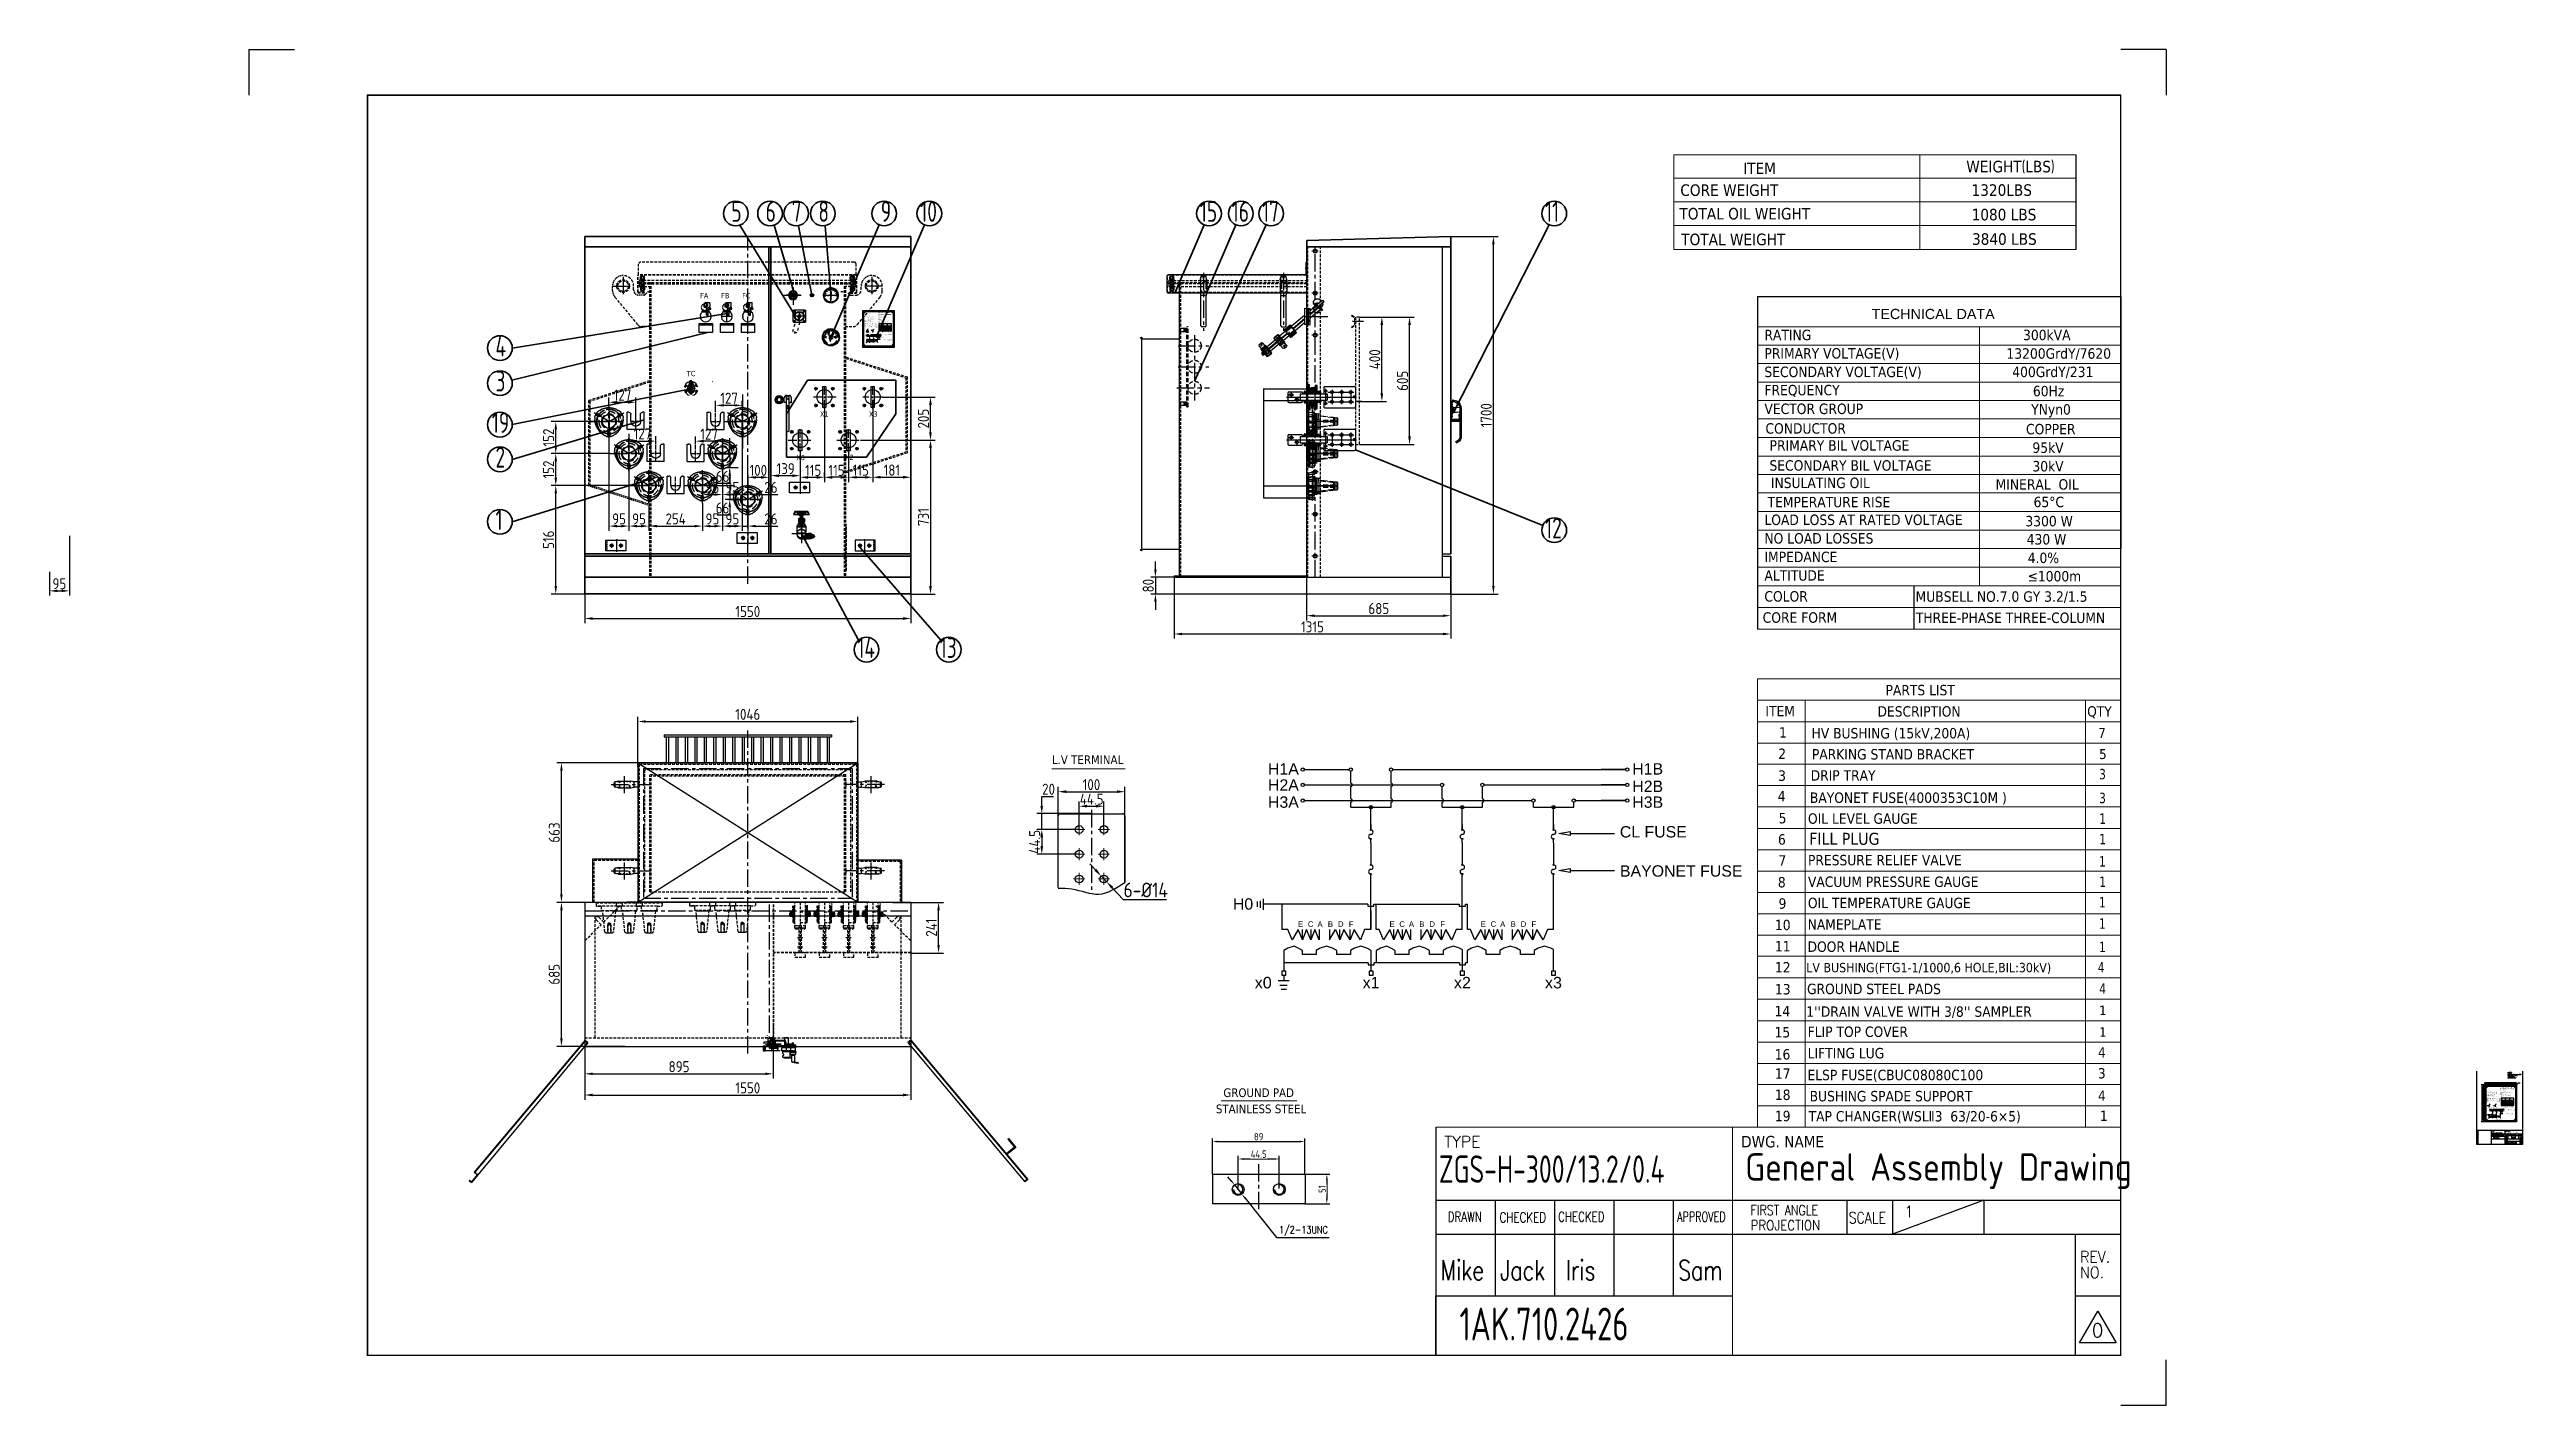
# Model space of a CAD drawing. Header units: millimetres. Extents: x 104637 to 116395, y -154925 to -148478.
import ezdxf
from ezdxf.enums import TextEntityAlignment as Align

# ---------------------------------------------------------------- set-up
doc = ezdxf.new("R2010")
doc.units = ezdxf.units.MM
doc.header["$LTSCALE"] = 13
for name, pattern in [('ACAD_ISO02W100', [15, 12, -3]), ('ACAD_ISO03W100', [1.18, 0.47, -0.71]), ('CENTER', [50.8, 31.75, -6.35, 6.35, -6.35]), ('CENTER2', [1.125, 0.75, -0.125, 0.125, -0.125]), ('CENTERX2', [101.6, 63.5, -12.7, 12.7, -12.7]), ('DASHED', [0.75, 0.5, -0.25]), ('HIDDEN', [9.525, 6.35, -3.175]), ('点画线', [18, 12, -2, 2, -2]), ('虚线', [2, 1, -1])]:
    doc.linetypes.add(name, pattern=pattern)
doc.layers.get('0').update_dxf_attribs({"color": 1, "linetype": 'CENTER'})
for name, color, linetype in [('05', 4, 'Continuous'), ('1', 4, 'Continuous'), ('2', 3, 'Continuous'), ('2细线层', 4, 'Continuous'), ('3中心线层', 1, 'CENTER'), ('4', 2, 'HIDDEN'), ('4虚线层', 6, 'DASHED'), ('6文字层', 3, 'Continuous'), ('C00-00-00', 7, 'Continuous'), ('DAS', 3, 'ACAD_ISO02W100'), ('PDF_Geometry', 7, 'Continuous'), ('PDF_几何图形', 7, 'Continuous'), ('中心线', 1, 'CENTER2'), ('图层2', 3, 'Continuous'), ('尺寸线', 3, 'Continuous'), ('粗实线', 4, 'Continuous'), ('细实线', 2, 'Continuous')]:
    doc.layers.add(name, color=color, linetype=linetype)
for name, color, linetype, lineweight in [('1粗实线', 4, 'Continuous', 50), ('标注、文本', 3, 'Continuous', 25), ('粗线', 4, 'Continuous', 50), ('铁心', 3, 'Continuous', 0)]:
    doc.layers.add(name, color=color, linetype=linetype, lineweight=lineweight)
doc.layers.add('paper', color=254, linetype='Continuous', plot=False)
doc.layers.add('中心线层', color=1, linetype='点画线', lineweight=18, true_color=0xff0000)
doc.styles.add('DWG_BLOCK', font='romant.shx', dxfattribs={"width": 0.8})
doc.styles.add('Note Text (ANSI)', font='arial.ttf')
doc.styles.add('PDF Arial', font='arial.ttf')
doc.styles.add('PDF FangSong', font='simfang.ttf')
doc.styles.add('pdm', font='gbenor.shx', dxfattribs={"width": 0.8, "bigfont": 'gbhzfs.shx'})
doc.styles.add('ROMANS', font='romans.shx', dxfattribs={"bigfont": 'whgtxt.shx'})
doc.styles.get("Standard").update_dxf_attribs({"font": 'gbenor.shx', "bigfont": 'gbcbig.shx'})
doc.styles.add('Tahoma$001', font='tahoma.ttf', dxfattribs={"height": 2.159784})
doc.styles.add('Tahoma_txtstyle_28.93_0_0', font='tahoma.ttf')
doc.styles.add('Tahoma_txtstyle_30.40_0_0', font='tahoma.ttf')
doc.styles.add('Tahoma_txtstyle_30.51_0_0', font='tahoma.ttf')
doc.styles.add('宋体', font='msyh.ttf', dxfattribs={"width": 0.6})
doc.dimstyles.new('1-15', dxfattribs={"dimscale": 20, "dimtxt": 3.5, "dimasz": 2, "dimexe": 1.5, "dimexo": 0.5, "dimgap": 0.5, "dimtad": 1, "dimtoh": 1, "dimdec": 1, "dimdsep": 46, "dimtxsty": 'Standard', "dimcen": 2.5, "dimclrd": 3, "dimclre": 3, "dimclrt": 3, "dimadec": 0, "dimazin": 2, "dimtfac": 1, "dimtdec": 1, "dimtmove": 0, "dimatfit": 2, "dimfxl": 1, "dimarcsym": 0})
doc.dimstyles.new('ISO-25', dxfattribs={"dimtxt": 2.5, "dimasz": 2.5, "dimexe": 1.25, "dimexo": 0.625, "dimtad": 1, "dimtxsty": 'Standard', "dimcen": 2.5, "dimadec": 0, "dimazin": 0, "dimtfac": 1, "dimtmove": 0, "dimatfit": 3, "dimfxl": 1, "dimarcsym": 0})
doc.dimstyles.new('丁晓菲', dxfattribs={"dimscale": 10, "dimtxt": 3.5, "dimasz": 2.5, "dimexe": 1.5, "dimexo": 0, "dimgap": 0.5, "dimtad": 1, "dimtoh": 1, "dimtxsty": 'Standard', "dimcen": 2.5, "dimclrd": 3, "dimclre": 3, "dimclrt": 2, "dimadec": 0, "dimazin": 0, "dimtfac": 1, "dimtmove": 0, "dimatfit": 2, "dimfxl": 1.5, "dimarcsym": 0})
doc.dimstyles.new('郁文书', dxfattribs={"dimscale": 15, "dimtxt": 3.5, "dimasz": 2.5, "dimexe": 1.5, "dimexo": 0, "dimgap": 0.5, "dimtad": 1, "dimtoh": 1, "dimtxsty": 'Standard', "dimcen": 2.5, "dimclrd": 3, "dimclre": 3, "dimclrt": 2, "dimadec": 0, "dimazin": 0, "dimtfac": 1, "dimtmove": 0, "dimatfit": 2, "dimfxl": 1, "dimarcsym": 0})
pattern_1 = [(225, (108490.4598, -152232.7384), (2.245064, -2.245064), [])]
pattern_2 = [(225, (108605.4598, -152232.7384), (2.245064, -2.245064), [])]
pattern_3 = [(225, (108835.4598, -152232.7384), (2.245064, -2.245064), [])]

# ---------------------------------------------------------------- blocks, each defined once
blk = doc.blocks.new('*D20')
at = {"layer": '1', "color": 3, "lineweight": -2}
for p, q in [((109433, -152463), (109433, -151984)), ((109471, -152007), (109712, -152007)), ((109750, -152439), (109750, -151984))]:
    blk.add_line(p, q, dxfattribs=at)
at = {"layer": '1', "color": 3, "lineweight": 30}
for points in [[(109471, -152000), (109471, -152013), (109433, -152007)], [(109712, -152000), (109712, -152013), (109750, -152007)]]:
    blk.add_solid(points, dxfattribs=at)
at = {"layer": 'Defpoints', "color": 0, "lineweight": 30}
for p in [(109750, -152007), (109433, -152463), (109750, -152439)]:
    blk.add_point(p, dxfattribs=at)
at = {"layer": '1', "color": 2, "insert": (109591, -151973), "char_height": 52.5, "attachment_point": 5}
blk.add_mtext('100', dxfattribs=at)
blk = doc.blocks.new('*D21')
at = {"layer": '1', "color": 3, "lineweight": -2}
for p, q in [((109355, -152074), (109355, -152029)), ((109355, -152029), (109411, -152029)), ((109592, -152111), (109332, -152111)), ((109355, -152187), (109355, -152111)), ((109533, -152187), (109332, -152187)), ((109355, -152224), (109355, -152262))]:
    blk.add_line(p, q, dxfattribs=at)
at = {"layer": '1', "color": 3, "lineweight": 30}
for points in [[(109348, -152074), (109361, -152074), (109355, -152111)], [(109348, -152224), (109361, -152224), (109355, -152187)]]:
    blk.add_solid(points, dxfattribs=at)
at = {"layer": 'Defpoints', "color": 0, "lineweight": 30}
for p in [(109355, -152111), (109592, -152111), (109533, -152187)]:
    blk.add_point(p, dxfattribs=at)
at = {"layer": '1', "color": 2, "insert": (109387, -151995), "char_height": 52.5, "attachment_point": 5}
blk.add_mtext('20', dxfattribs=at)
blk = doc.blocks.new('*D22')
at = {"layer": '1', "color": 3, "lineweight": -2}
for p, q in [((109533, -152187), (109533, -152053)), ((109570, -152076), (109613, -152076)), ((109650, -152187), (109650, -152053))]:
    blk.add_line(p, q, dxfattribs=at)
at = {"layer": '1', "color": 3, "lineweight": 30}
for points in [[(109570, -152069), (109570, -152082), (109533, -152076)], [(109613, -152069), (109613, -152082), (109650, -152076)]]:
    blk.add_solid(points, dxfattribs=at)
at = {"layer": 'Defpoints', "color": 0, "lineweight": 30}
for p in [(109650, -152076), (109533, -152187), (109650, -152187)]:
    blk.add_point(p, dxfattribs=at)
at = {"layer": '1', "color": 2, "insert": (109592, -152042), "char_height": 52.5, "attachment_point": 5}
blk.add_mtext('44.5', dxfattribs=at)
blk = doc.blocks.new('*D23')
at = {"layer": '1', "color": 3, "lineweight": -2}
for p, q in [((109533, -152187), (109332, -152187)), ((109355, -152224), (109355, -152266)), ((109533, -152304), (109332, -152304))]:
    blk.add_line(p, q, dxfattribs=at)
at = {"layer": '1', "color": 3, "lineweight": 30}
for points in [[(109348, -152224), (109361, -152224), (109355, -152187)], [(109348, -152266), (109361, -152266), (109355, -152304)]]:
    blk.add_solid(points, dxfattribs=at)
at = {"layer": 'Defpoints', "color": 0, "lineweight": 30}
for p in [(109533, -152187), (109355, -152304), (109533, -152304)]:
    blk.add_point(p, dxfattribs=at)
at = {"layer": '1', "color": 2, "insert": (109321, -152245), "char_height": 52.5, "attachment_point": 5, "rotation": 90}
blk.add_mtext('44.5', dxfattribs=at)
blk = doc.blocks.new('*D24')
at = {"layer": 'Defpoints', "color": 0, "lineweight": 30, "transparency": 16777216}
for p in [(110606, -153825), (110606, -153966)]:
    blk.add_point(p, dxfattribs=at)
at = {"layer": '标注、文本', "color": 3, "lineweight": -2, "transparency": 16777216}
for p, q in [((110606, -153825), (110725, -153825)), ((110710, -153850), (110710, -153941)), ((110606, -153966), (110725, -153966))]:
    blk.add_line(p, q, dxfattribs=at)
at = {"layer": '标注、文本', "color": 3, "lineweight": 30, "transparency": 16777216}
for points in [[(110706, -153850), (110714, -153850), (110710, -153825)], [(110706, -153941), (110714, -153941), (110710, -153966)]]:
    blk.add_solid(points, dxfattribs=at)
at = {"layer": '标注、文本', "color": 2, "transparency": 16777216, "insert": (110688, -153896), "char_height": 35, "attachment_point": 5, "rotation": 90, "bg_fill": 3, "box_fill_scale": 1.1, "bg_fill_color": 256, "bg_fill_true_color": 13158600, "bg_fill_transparency": 0}
blk.add_mtext('51', dxfattribs=at)
at = {"layer": 'Defpoints', "color": 0, "lineweight": 30, "transparency": 16777216}
blk.add_point((110710, -153966), dxfattribs=at)
blk = doc.blocks.new('*D27')
at = {"layer": 'Defpoints', "color": 0, "lineweight": 30, "transparency": 16777216}
for p in [(110271, -153876), (110306, -153920)]:
    blk.add_point(p, dxfattribs=at)
at = {"layer": '标注、文本', "color": 3, "lineweight": -2, "transparency": 16777216}
for p, q in [((110256, -153857), (110240, -153837)), ((110271, -153876), (110306, -153920)), ((110322, -153939), (110471, -154127)), ((110471, -154127), (110721, -154127))]:
    blk.add_line(p, q, dxfattribs=at)
at = {"layer": '标注、文本', "color": 3, "lineweight": 30, "transparency": 16777216}
for points in [[(110259, -153854), (110252, -153859), (110271, -153876)], [(110325, -153937), (110318, -153942), (110306, -153920)]]:
    blk.add_solid(points, dxfattribs=at)
at = {"layer": '标注、文本', "color": 2, "transparency": 16777216, "insert": (110599, -154095), "char_height": 35, "attachment_point": 5, "bg_fill": 3, "box_fill_scale": 1.1, "bg_fill_color": 256, "bg_fill_true_color": 13158600, "bg_fill_transparency": 0}
blk.add_mtext('{\\Fromans,gbcbig|c134;\\W0.8;1/2-13UNC}', dxfattribs=at)
blk = doc.blocks.new('*D25')
at = {"layer": 'Defpoints', "color": 0, "lineweight": 30, "transparency": 16777216}
for p in [(110289, -153894), (110484, -153894)]:
    blk.add_point(p, dxfattribs=at)
at = {"layer": '标注、文本', "color": 3, "lineweight": -2, "transparency": 16777216}
for p, q in [((110289, -153894), (110289, -153738)), ((110314, -153753), (110459, -153753)), ((110484, -153894), (110484, -153738))]:
    blk.add_line(p, q, dxfattribs=at)
at = {"layer": '标注、文本', "color": 3, "lineweight": 30, "transparency": 16777216}
for points in [[(110314, -153749), (110314, -153757), (110289, -153753)], [(110459, -153749), (110459, -153757), (110484, -153753)]]:
    blk.add_solid(points, dxfattribs=at)
at = {"layer": '标注、文本', "color": 2, "transparency": 16777216, "insert": (110386, -153730), "char_height": 35, "attachment_point": 5, "bg_fill": 3, "box_fill_scale": 1.1, "bg_fill_color": 256, "bg_fill_true_color": 13158600, "bg_fill_transparency": 0}
blk.add_mtext('44.5', dxfattribs=at)
at = {"layer": 'Defpoints', "color": 0, "lineweight": 30, "transparency": 16777216}
blk.add_point((110484, -153753), dxfattribs=at)
blk = doc.blocks.new('*D26')
at = {"layer": 'Defpoints', "color": 0, "lineweight": 30, "transparency": 16777216}
for p in [(110606, -153670), (110166, -153825), (110606, -153825)]:
    blk.add_point(p, dxfattribs=at)
at = {"layer": '标注、文本', "color": 3, "lineweight": -2, "transparency": 16777216}
for p, q in [((110166, -153825), (110166, -153655)), ((110191, -153670), (110581, -153670)), ((110606, -153825), (110606, -153655))]:
    blk.add_line(p, q, dxfattribs=at)
at = {"layer": '标注、文本', "color": 3, "lineweight": 30, "transparency": 16777216}
for points in [[(110191, -153666), (110191, -153674), (110166, -153670)], [(110581, -153666), (110581, -153674), (110606, -153670)]]:
    blk.add_solid(points, dxfattribs=at)
at = {"layer": '标注、文本', "color": 2, "transparency": 16777216, "insert": (110386, -153647), "char_height": 35, "attachment_point": 5, "bg_fill": 3, "box_fill_scale": 1.1, "bg_fill_color": 256, "bg_fill_true_color": 13158600, "bg_fill_transparency": 0}
blk.add_mtext('89', dxfattribs=at)
blk = doc.blocks.new('*D28')
at = {"layer": 'Defpoints', "color": 0, "lineweight": 30}
for p in [(109638, -152408), (109663, -152435)]:
    blk.add_point(p, dxfattribs=at)
at = {"layer": '标注、文本', "color": 3, "lineweight": -2}
for p, q in [((109610, -152378), (109583, -152349)), ((109638, -152408), (109663, -152435)), ((109690, -152464), (109741, -152519)), ((109741, -152519), (109947, -152519))]:
    blk.add_line(p, q, dxfattribs=at)
at = {"layer": '标注、文本', "color": 3, "lineweight": 30}
for points in [[(109615, -152374), (109605, -152383), (109638, -152408)], [(109695, -152459), (109685, -152468), (109663, -152435)]]:
    blk.add_solid(points, dxfattribs=at)
at = {"layer": '标注、文本', "color": 3, "insert": (109849, -152474), "char_height": 70, "attachment_point": 5}
blk.add_mtext('6-%%C14', dxfattribs=at)
blk = doc.blocks.new('A$C712F3155')
at = {"layer": '1', "color": 1, "linetype": 'CENTERX2', "lineweight": -3, "ltscale": 0.1}
for p, q in [((90, 84), (20, 125)), ((90, 0), (90, 157)), ((90, 130), (90, 35)), ((90, 84), (160, 125)), ((0, 84), (159, 84))]:
    blk.add_line(p, q, dxfattribs=at)
blk.add_circle((90, 84), 59, dxfattribs=at)
at = {"layer": '2细线层'}
for centre in [(39, 114), (141, 114), (90, 25)]:
    blk.add_circle(centre, 5, dxfattribs=at)
at = {"layer": '标注、文本'}
for centre in [(39, 114), (141, 114), (90, 25)]:
    blk.add_arc(centre, 5.5, 242.6715, 150, dxfattribs=at)
at = {"layer": '粗实线'}
blk.add_circle((90, 84), 32.5, dxfattribs=at)
blk = doc.blocks.new('0.020')
at = {"layer": '中心线', "ltscale": 2}
for p, q in [((13611, 16499), (13611, 16581)), ((13589, 16536), (13634, 16536))]:
    blk.add_line(p, q, dxfattribs=at)
at = {"layer": '粗实线', "lineweight": 30}
for p, q in [((13571, 16499), (13571, 16581)), ((13571, 16581), (13579, 16581)), ((13644, 16581), (13652, 16581)), ((13652, 16499), (13652, 16581)), ((13571, 16499), (13652, 16499)), ((13589, 16536), (13589, 16571)), ((13634, 16536), (13634, 16571))]:
    blk.add_line(p, q, dxfattribs=at)
for centre, radius, start, end in [((13579, 16571), 10, 0, 90), ((13644, 16571), 10, 90, 180), ((13611, 16536), 22.5, 180, 0)]:
    blk.add_arc(centre, radius, start, end, dxfattribs=at)
blk = doc.blocks.new('*D60')
at = {"layer": '1', "color": 3, "lineweight": -2}
for p, q in [((107392, -150306), (107392, -150362)), ((107430, -150340), (107482, -150340)), ((107519, -150354), (107519, -150317))]:
    blk.add_line(p, q, dxfattribs=at)
at = {"layer": '1', "color": 3, "lineweight": 30}
for points in [[(107430, -150334), (107430, -150346), (107392, -150340)], [(107482, -150334), (107482, -150346), (107519, -150340)]]:
    blk.add_solid(points, dxfattribs=at)
at = {"layer": 'Defpoints', "color": 0, "lineweight": 30}
for p in [(107392, -150306), (107519, -150340), (107519, -150354)]:
    blk.add_point(p, dxfattribs=at)
at = {"layer": '1', "color": 2, "insert": (107456, -150306), "char_height": 52.5, "attachment_point": 5}
blk.add_mtext('127', dxfattribs=at)
blk = doc.blocks.new('*D39')
at = {"layer": '1', "color": 3, "lineweight": -2}
for p, q in [((107297, -150174), (107297, -150133)), ((107424, -150284), (107424, -150133)), ((107335, -150155), (107387, -150155))]:
    blk.add_line(p, q, dxfattribs=at)
at = {"layer": '1', "color": 3, "lineweight": 30}
for points in [[(107335, -150149), (107335, -150162), (107297, -150155)], [(107387, -150149), (107387, -150162), (107424, -150155)]]:
    blk.add_solid(points, dxfattribs=at)
at = {"layer": 'Defpoints', "color": 0, "lineweight": 30}
for p in [(107297, -150174), (107424, -150155), (107424, -150284)]:
    blk.add_point(p, dxfattribs=at)
at = {"layer": '1', "color": 2, "insert": (107361, -150122), "char_height": 52.5, "attachment_point": 5}
blk.add_mtext('127', dxfattribs=at)
blk = doc.blocks.new('*D61')
at = {"layer": '1', "color": 3, "lineweight": -2}
for p, q in [((107804, -150202), (107804, -150148)), ((107931, -150174), (107931, -150148)), ((107894, -150170), (107842, -150170))]:
    blk.add_line(p, q, dxfattribs=at)
at = {"layer": '1', "color": 3, "lineweight": 30}
for points in [[(107842, -150164), (107842, -150176), (107804, -150170)], [(107894, -150164), (107894, -150176), (107931, -150170)]]:
    blk.add_solid(points, dxfattribs=at)
at = {"layer": 'Defpoints', "color": 0, "lineweight": 30}
for p in [(107804, -150170), (107804, -150202), (107931, -150174)]:
    blk.add_point(p, dxfattribs=at)
at = {"layer": '1', "color": 2, "insert": (107868, -150136), "char_height": 52.5, "attachment_point": 5}
blk.add_mtext('127', dxfattribs=at)
blk = doc.blocks.new('*D62')
at = {"layer": '1', "color": 3, "lineweight": -2}
for p, q in [((107709, -150354), (107709, -150318)), ((107799, -150340), (107747, -150340)), ((107836, -150326), (107836, -150363))]:
    blk.add_line(p, q, dxfattribs=at)
at = {"layer": '1', "color": 3, "lineweight": 30}
for points in [[(107747, -150334), (107747, -150347), (107709, -150340)], [(107799, -150334), (107799, -150347), (107836, -150340)]]:
    blk.add_solid(points, dxfattribs=at)
at = {"layer": 'Defpoints', "color": 0, "lineweight": 30}
for p in [(107709, -150340), (107709, -150354), (107836, -150326)]:
    blk.add_point(p, dxfattribs=at)
at = {"layer": '1', "color": 2, "insert": (107773, -150307), "char_height": 52.5, "attachment_point": 5}
blk.add_mtext('127', dxfattribs=at)
blk = doc.blocks.new('A$C5D6D1F02')
at = {"layer": '标注、文本'}
for p, q in [((103, 26), (148, 26)), ((126, 0), (126, 51))]:
    blk.add_line(p, q, dxfattribs=at)
at = {"layer": '粗实线', "lineweight": 30}
for points in [[(17, 50), (11, 47), (3, 39), (0, 30)], [(0, 22), (2, 23), (3, 26), (2, 29), (0, 30)], [(0, 22), (3, 13), (11, 5), (17, 2)], [(16, 83), (13, 81), (10, 80), (7, 77), (5, 75), (4, 71)], [(16, 83), (13, 81), (10, 80), (7, 77), (5, 75), (4, 71)], [(4, 68), (4, 66), (5, 63), (7, 60), (10, 58), (13, 55), (16, 54), (20, 53), (25, 53), (29, 53)], [(4, 68), (4, 66), (5, 63), (7, 60), (10, 58), (13, 55), (16, 54), (20, 53), (25, 53), (29, 53)], [(12, 48), (7, 48), (13, 57)], [(7, 48), (7, 45), (9, 45), (9, 48)], [(9, 48), (13, 55)], [(12, 58), (13, 57), (17, 55), (20, 54), (25, 53), (29, 53)], [(12, 58), (13, 57), (17, 55), (20, 54), (25, 53), (29, 53)], [(26, 91), (20, 89), (17, 85), (15, 80)], [(15, 81), (15, 80)], [(26, 87), (19, 85), (17, 80)], [(17, 74), (20, 70), (26, 69)], [(19, 74), (17, 74), (17, 69)], [(18, 1), (26, 0), (33, 1)], [(26, 91), (26, 87)], [(26, 70), (31, 71), (35, 76), (35, 82), (31, 86), (26, 87)], [(29, 64), (29, 67), (26, 70)], [(26, 69), (26, 70)], [(26, 69), (29, 64)], [(33, 32), (29, 32), (29, 64)], [(37, 32), (37, 64), (29, 64)], [(51, 30), (48, 39), (41, 47), (33, 50)], [(33, 2), (41, 5), (48, 13), (51, 22)], [(37, 57), (41, 59), (43, 61), (45, 63), (46, 66), (46, 68), (46, 71)], [(37, 57), (41, 59), (43, 61), (45, 63), (46, 66), (46, 68), (46, 71)], [(46, 69), (45, 69), (37, 64)], [(37, 55), (41, 58), (43, 59), (44, 62), (46, 64), (46, 66), (46, 68)], [(37, 55), (41, 58), (43, 59), (44, 62), (46, 64), (46, 66), (46, 68)], [(46, 60), (42, 60)], [(44, 48), (44, 45), (43, 45), (43, 48)], [(46, 69), (47, 80), (46, 91)], [(50, 61), (46, 71)], [(46, 69), (46, 60), (49, 60), (50, 60), (50, 61)], [(51, 30), (49, 29), (48, 26), (49, 23), (51, 22)], [(117, 50), (111, 47), (103, 39), (100, 30)], [(100, 22), (102, 23), (103, 26), (102, 29), (100, 30)], [(100, 22), (103, 13), (111, 5), (117, 2)], [(116, 83), (113, 81), (110, 80), (108, 77), (106, 75), (105, 71)], [(116, 83), (113, 81), (110, 80), (108, 77), (106, 75), (105, 71)], [(105, 68), (105, 66), (106, 63), (108, 60), (110, 58), (113, 55), (116, 54), (121, 53), (125, 53), (129, 53)], [(105, 68), (105, 66), (106, 63), (108, 60), (110, 58), (113, 55), (116, 54), (121, 53), (125, 53), (129, 53)], [(112, 48), (108, 48), (113, 57)], [(108, 48), (108, 45), (109, 45), (109, 48)], [(109, 48), (113, 55)], [(112, 58), (113, 57), (117, 55), (121, 54), (125, 53), (129, 53)], [(112, 58), (113, 57), (117, 55), (121, 54), (125, 53), (129, 53)], [(126, 91), (121, 89), (117, 85), (115, 80)], [(116, 81), (116, 80)], [(126, 87), (119, 85), (117, 80)], [(117, 74), (121, 70), (126, 69)], [(119, 74), (117, 74), (117, 69)], [(118, 1), (126, 0), (133, 1)], [(126, 91), (126, 87)], [(126, 70), (131, 71), (135, 76), (135, 82), (131, 86), (126, 87)], [(129, 64), (129, 67), (126, 70)], [(126, 69), (126, 70)], [(126, 69), (129, 64)], [(133, 32), (129, 32), (129, 64)], [(138, 32), (138, 64), (129, 64)], [(151, 30), (148, 39), (141, 47), (133, 50)], [(133, 2), (141, 5), (148, 13), (151, 22)], [(138, 57), (141, 59), (143, 61), (145, 63), (146, 66), (147, 68), (146, 71)], [(138, 57), (141, 59), (143, 61), (145, 63), (146, 66), (147, 68), (146, 71)], [(146, 69), (145, 69), (138, 64)], [(138, 55), (141, 58), (143, 59), (144, 62), (146, 64), (146, 66), (147, 68)], [(138, 55), (141, 58), (143, 59), (144, 62), (146, 64), (146, 66), (147, 68)], [(146, 60), (142, 60)], [(144, 48), (144, 45), (143, 45), (143, 48)], [(146, 69), (147, 80), (146, 91)], [(146, 69), (146, 60), (149, 60), (150, 60), (150, 61), (146, 71)], [(151, 30), (149, 29), (148, 26), (149, 23), (151, 22)], [(218, 50), (211, 47), (204, 39), (201, 30)], [(201, 22), (203, 23), (204, 26), (203, 29), (201, 30)], [(201, 22), (204, 13), (211, 5), (218, 2)], [(217, 83), (213, 81), (210, 80), (208, 77), (206, 75), (205, 71)], [(217, 83), (213, 81), (210, 80), (208, 77), (206, 75), (205, 71)], [(205, 68), (205, 66), (206, 63), (208, 60), (210, 58), (213, 55), (217, 54), (221, 53), (225, 53), (229, 53)], [(205, 68), (205, 66), (206, 63), (208, 60), (210, 58), (213, 55), (217, 54), (221, 53), (225, 53), (229, 53)], [(212, 48), (208, 48), (213, 57)], [(208, 48), (208, 45), (209, 45), (209, 48)], [(209, 48), (213, 55)], [(212, 58), (214, 57), (218, 55), (221, 54), (225, 53), (229, 53)], [(212, 58), (214, 57), (218, 55), (221, 54), (225, 53), (229, 53)], [(226, 91), (221, 89), (218, 85), (217, 80)], [(217, 81), (217, 80)], [(226, 87), (220, 85), (218, 80)], [(218, 74), (221, 70), (226, 69)], [(220, 74), (218, 74), (218, 69)], [(219, 1), (226, 0), (234, 1)], [(226, 91), (226, 87)], [(226, 70), (231, 71), (236, 76), (236, 82), (231, 86), (226, 87)], [(229, 64), (229, 67), (226, 70)], [(226, 69), (226, 70)], [(226, 69), (229, 64)], [(234, 32), (229, 32), (229, 64)], [(238, 32), (238, 64), (229, 64)], [(252, 30), (249, 39), (241, 47), (234, 50)], [(234, 2), (241, 5), (249, 13), (252, 22)], [(238, 57), (241, 59), (243, 61), (245, 63), (246, 66), (247, 68), (246, 71)], [(238, 57), (241, 59), (243, 61), (245, 63), (246, 66), (247, 68), (246, 71)], [(246, 69), (245, 69), (238, 64)], [(238, 55), (241, 58), (243, 59), (244, 62), (246, 64), (246, 66), (247, 68)], [(238, 55), (241, 58), (243, 59), (244, 62), (246, 64), (246, 66), (247, 68)], [(246, 60), (242, 60)], [(244, 48), (244, 45), (243, 45), (243, 48)], [(246, 69), (247, 80), (246, 91)], [(246, 69), (246, 60), (250, 60), (251, 60), (251, 61), (246, 71)], [(252, 30), (250, 29), (249, 26), (250, 23), (252, 22)]]:
    blk.add_lwpolyline(points, dxfattribs=at)
for points in [[(26, 86), (25, 86), (23, 85), (22, 85), (21, 84), (20, 84), (20, 83), (20, 82), (19, 81), (19, 80), (20, 79), (20, 78), (21, 77), (22, 76), (23, 76), (25, 76), (26, 76), (27, 76), (28, 76), (29, 77), (30, 77), (30, 78), (31, 79), (31, 80), (31, 81), (31, 82), (30, 83), (30, 84), (29, 84), (29, 85), (28, 85), (27, 86)], [(38, 48), (38, 49)], [(126, 86), (125, 86), (124, 85), (123, 85), (122, 84), (121, 84), (121, 83), (121, 82), (119, 81), (119, 80), (121, 79), (121, 78), (122, 77), (123, 76), (124, 76), (125, 76), (126, 76), (127, 76), (128, 76), (129, 77), (130, 77), (130, 78), (131, 79), (131, 80), (131, 81), (131, 82), (130, 83), (130, 84), (129, 84), (129, 85), (128, 85), (127, 86)], [(139, 48), (139, 49)], [(226, 86), (225, 86), (224, 85), (223, 85), (222, 84), (221, 84), (221, 83), (221, 82), (220, 81), (221, 80), (221, 79), (221, 78), (222, 77), (223, 76), (224, 76), (225, 76), (226, 76), (227, 76), (228, 76), (229, 77), (230, 77), (230, 78), (231, 79), (231, 80), (231, 81), (231, 82), (231, 83), (230, 84), (229, 84), (229, 85), (228, 85), (227, 86)], [(239, 48), (239, 49)]]:
    blk.add_lwpolyline(points, close=True, dxfattribs=at)
for points in [[(12, 48), (12, 48), (12, 57), (12, 57)], [(13, 48), (13, 48), (26, 48), (26, 48)], [(16, 48), (16, 48), (13, 48), (13, 48)], [(13, 47), (13, 47), (38, 47), (38, 47)], [(15, 80), (15, 80), (17, 80), (17, 80)], [(16, 48), (16, 48), (16, 53), (16, 53)], [(26, 69), (26, 69), (17, 69), (17, 69)], [(18, 48), (18, 48), (18, 54), (18, 54)], [(18, 51), (18, 51), (29, 50), (29, 50)], [(18, 51), (18, 51), (29, 51), (29, 51)], [(19, 80), (19, 80), (19, 74), (19, 74)], [(19, 74), (19, 74), (26, 70), (26, 70)], [(25, 48), (25, 48), (42, 48), (42, 48)], [(26, 91), (26, 91), (46, 91), (46, 91)], [(26, 71), (26, 71), (26, 70), (26, 70)], [(26, 48), (26, 48), (26, 49), (26, 49)], [(38, 48), (38, 48), (26, 48), (26, 48)], [(29, 57), (29, 57), (37, 57), (37, 57)], [(29, 39), (29, 39), (37, 39), (37, 39)], [(29, 32), (29, 32), (37, 32), (37, 32)], [(37, 64), (37, 64), (37, 65), (37, 65)], [(43, 48), (43, 48), (37, 55), (37, 55)], [(38, 48), (38, 48), (38, 57), (38, 57)], [(44, 48), (44, 48), (38, 57), (38, 57)], [(112, 48), (112, 48), (112, 57), (112, 57)], [(113, 48), (113, 48), (126, 48), (126, 48)], [(116, 48), (116, 48), (113, 48), (113, 48)], [(113, 47), (113, 47), (139, 47), (139, 47)], [(115, 80), (115, 80), (117, 80), (117, 80)], [(116, 48), (116, 48), (116, 53), (116, 53)], [(126, 69), (126, 69), (117, 69), (117, 69)], [(118, 48), (118, 48), (118, 54), (118, 54)], [(118, 51), (118, 51), (129, 50), (129, 50)], [(118, 51), (118, 51), (129, 51), (129, 51)], [(119, 74), (119, 74), (126, 70), (126, 70)], [(121, 80), (121, 80), (121, 74), (121, 74)], [(125, 48), (125, 48), (142, 48), (142, 48)], [(126, 91), (126, 91), (146, 91), (146, 91)], [(126, 71), (126, 71), (126, 70), (126, 70)], [(126, 48), (126, 48), (126, 49), (126, 49)], [(139, 48), (139, 48), (126, 48), (126, 48)], [(129, 57), (129, 57), (138, 57), (138, 57)], [(129, 39), (129, 39), (138, 39), (138, 39)], [(129, 32), (129, 32), (138, 32), (138, 32)], [(138, 64), (138, 64), (138, 65), (138, 65)], [(143, 48), (143, 48), (138, 55), (138, 55)], [(139, 48), (139, 48), (139, 57), (139, 57)], [(144, 48), (144, 48), (139, 57), (139, 57)], [(212, 48), (212, 48), (212, 57), (212, 57)], [(213, 48), (213, 48), (226, 48), (226, 48)], [(217, 48), (217, 48), (213, 48), (213, 48)], [(213, 47), (213, 47), (239, 47), (239, 47)], [(217, 80), (217, 80), (218, 80), (218, 80)], [(217, 48), (217, 48), (217, 53), (217, 53)], [(226, 69), (226, 69), (218, 69), (218, 69)], [(219, 48), (219, 48), (219, 54), (219, 54)], [(219, 51), (219, 51), (229, 50), (229, 50)], [(219, 51), (219, 51), (229, 51), (229, 51)], [(220, 74), (220, 74), (226, 70), (226, 70)], [(221, 80), (221, 80), (221, 74), (221, 74)], [(225, 48), (225, 48), (242, 48), (242, 48)], [(226, 91), (226, 91), (246, 91), (246, 91)], [(226, 71), (226, 71), (226, 70), (226, 70)], [(226, 48), (226, 48), (226, 49), (226, 49)], [(239, 48), (239, 48), (226, 48), (226, 48)], [(229, 57), (229, 57), (238, 57), (238, 57)], [(229, 39), (229, 39), (238, 39), (238, 39)], [(229, 32), (229, 32), (238, 32), (238, 32)], [(238, 64), (238, 64), (238, 65), (238, 65)], [(243, 48), (243, 48), (238, 55), (238, 55)], [(239, 48), (239, 48), (239, 57), (239, 57)], [(244, 48), (244, 48), (239, 57), (239, 57)]]:
    blk.add_open_spline(points, degree=3, dxfattribs=at)
blk = doc.blocks.new('*U29')
at = {"layer": '中心线', "color": 0, "linetype": 'CENTER2', "transparency": 16777216}
for p, q in [((-22.62, 0), (-4.5, 0)), ((0, 4.5), (0, 27.5)), ((4.5, 0), (22.62, 0)), ((0, -26.62), (0, -4.5))]:
    blk.add_line(p, q, dxfattribs=at)
at = {"layer": '中心线', "color": 0, "linetype": 'Continuous', "transparency": 16777216}
for p, q in [((-2.25, 0), (2.25, 0)), ((0, -2.25), (0, 2.25))]:
    blk.add_line(p, q, dxfattribs=at)
blk = doc.blocks.new('*U30')
at = {"layer": '中心线', "color": 0, "linetype": 'CENTER2', "transparency": 16777216}
for p, q in [((-3.37, 0), (-0.65, 0)), ((0, 0.65), (0, 3.37)), ((0.65, 0), (3.37, 0)), ((0, -3.37), (0, -0.65))]:
    blk.add_line(p, q, dxfattribs=at)
at = {"layer": '中心线', "color": 0, "linetype": 'Continuous', "transparency": 16777216}
for p, q in [((-0.325, 0), (0.325, 0)), ((0, -0.325), (0, 0.325))]:
    blk.add_line(p, q, dxfattribs=at)
blk = doc.blocks.new('*U31')
at = {"layer": '中心线', "color": 0, "linetype": 'CENTER2', "transparency": 16777216}
for p, q in [((-3.37, 0), (-0.65, 0)), ((0, 0.65), (0, 3.37)), ((0.65, 0), (3.37, 0)), ((0, -3.37), (0, -0.65))]:
    blk.add_line(p, q, dxfattribs=at)
at = {"layer": '中心线', "color": 0, "linetype": 'Continuous', "transparency": 16777216}
for p, q in [((-0.325, 0), (0.325, 0)), ((0, -0.325), (0, 0.325))]:
    blk.add_line(p, q, dxfattribs=at)
blk = doc.blocks.new('*U32')
at = {"layer": '中心线', "color": 0, "linetype": 'CENTER2', "transparency": 16777216}
for p, q in [((-3.37, 0), (-0.65, 0)), ((0, 0.65), (0, 3.37)), ((0.65, 0), (3.37, 0)), ((0, -3.37), (0, -0.65))]:
    blk.add_line(p, q, dxfattribs=at)
at = {"layer": '中心线', "color": 0, "linetype": 'Continuous', "transparency": 16777216}
for p, q in [((-0.325, 0), (0.325, 0)), ((0, -0.325), (0, 0.325))]:
    blk.add_line(p, q, dxfattribs=at)
blk = doc.blocks.new('*U33')
at = {"layer": '中心线', "color": 0, "linetype": 'CENTER2', "transparency": 16777216}
for p, q in [((-3.37, 0), (-0.65, 0)), ((0, 0.65), (0, 3.37)), ((0.65, 0), (3.37, 0)), ((0, -3.37), (0, -0.65))]:
    blk.add_line(p, q, dxfattribs=at)
at = {"layer": '中心线', "color": 0, "linetype": 'Continuous', "transparency": 16777216}
for p, q in [((-0.325, 0), (0.325, 0)), ((0, -0.325), (0, 0.325))]:
    blk.add_line(p, q, dxfattribs=at)
blk = doc.blocks.new('*U34')
at = {"layer": '中心线', "color": 0, "linetype": 'CENTER2', "transparency": 16777216}
for p, q in [((-36.12, 0), (-7.2, 0)), ((0, 7.2), (0, 36.12)), ((7.2, 0), (36.12, 0)), ((0, -36.12), (0, -7.2))]:
    blk.add_line(p, q, dxfattribs=at)
at = {"layer": '中心线', "color": 0, "linetype": 'Continuous', "transparency": 16777216}
for p, q in [((-3.6, 0), (3.6, 0)), ((0, -3.6), (0, 3.6))]:
    blk.add_line(p, q, dxfattribs=at)
blk = doc.blocks.new('*U37')
at = {"layer": '粗实线', "ltscale": 8}
for q in [(-1, -1), (1, -1)]:
    blk.add_line((0, 1), q, dxfattribs=at)
blk = doc.blocks.new('*U38')
at = {"layer": '粗实线', "color": 0, "linetype": 'ByBlock', "lineweight": -2, "transparency": 16777216}
for p, rotation in [((259916, 56033), 84.00000000000003), ((259916, 56032), 86), ((259916, 56031), 87.99999999999999), ((259916, 56030), 90), ((259916, 56028), 92), ((259916, 56027), 94), ((259916, 56026), 96), ((259917, 56038), 76), ((259917, 56037), 78), ((259916, 56036), 80.00000000000001), ((259916, 56034), 82), ((259916, 56025), 98.00000000000001), ((259916, 56023), 99.99999999999999), ((259917, 56022), 102), ((259917, 56021), 104), ((259918, 56042), 70.00000000000003), ((259918, 56041), 72), ((259917, 56039), 74), ((259917, 56020), 106), ((259918, 56019), 108), ((259918, 56017), 110), ((259919, 56044), 66.00000000000001), ((259918, 56043), 68), ((259918, 56016), 112), ((259919, 56015), 114), ((259920, 56046), 62.00000000000001), ((259919, 56045), 63.99999999999999), ((259919, 56014), 116), ((259920, 56013), 118), ((259921, 56048), 58.00000000000002), ((259921, 56047), 59.99999999999999), ((259921, 56012), 120), ((259921, 56011), 122), ((259922, 56049), 56), ((259922, 56010), 124), ((259923, 56050), 54), ((259923, 56009), 126), ((259924, 56052), 50), ((259923, 56051), 52.00000000000001), ((259923, 56008), 128), ((259924, 56007), 130), ((259925, 56053), 48.00000000000002), ((259925, 56006), 132), ((259926, 56054), 46), ((259926, 56005), 134), ((259927, 56055), 44.00000000000001), ((259927, 56004), 136), ((259928, 56056), 42.00000000000001), ((259928, 56003), 138), ((259928, 56057), 40.00000000000001), ((259928, 56002), 140.0000000000001), ((259929, 56058), 38.00000000000001), ((259929, 56002), 142.0000000000001), ((259930, 56058), 36), ((259930, 56001), 144), ((259931, 56059), 33.99999999999999), ((259931, 56000), 146), ((259932, 56060), 32), ((259932, 55999), 148), ((259934, 56060), 29.99999999999998), ((259934, 55999), 150), ((259935, 56061), 27.99999999999997), ((259935, 55998), 152), ((259936, 56061), 26.00000000000001), ((259936, 55998), 154), ((259937, 56062), 23.99999999999999), ((259937, 55997), 156), ((259938, 56062), 22), ((259938, 55997), 158), ((259939, 56063), 19.99999999999998), ((259939, 55996), 160), ((259940, 56063), 17.99999999999997), ((259940, 55996), 162), ((259942, 56064), 15.99999999999999), ((259942, 55995), 164), ((259943, 56064), 13.99999999999997), ((259943, 55995), 166), ((259944, 56064), 11.99999999999999), ((259944, 55995), 168.0000000000001), ((259945, 56065), 9.999999999999977), ((259945, 55995), 170), ((259946, 56065), 7.99999999999998), ((259946, 55994), 172), ((259948, 56065), 5.999999999999904), ((259948, 55994), 174.0000000000001), ((259949, 56065), 3.99999999999995), ((259949, 55994), 176.0000000000001), ((259950, 56065), 1.999999999999765), ((259950, 55994), 178.0000000000003), ((259951, 55994), 180), ((259953, 56065), 358.0000000000002), ((259953, 55994), 181.9999999999997), ((259954, 56065), 356), ((259954, 55994), 183.9999999999999), ((259955, 56065), 354.0000000000001), ((259955, 55994), 186), ((259956, 56065), 352.0000000000001), ((259956, 55994), 188), ((259957, 56065), 350.0000000000001), ((259957, 55995), 190), ((259959, 56064), 348.0000000000001), ((259959, 55995), 192), ((259960, 56064), 346.0000000000001), ((259960, 55995), 194), ((259961, 56064), 344.0000000000001), ((259961, 55995), 196), ((259962, 56063), 342.0000000000001), ((259962, 55996), 197.9999999999999), ((259963, 56063), 340), ((259963, 55996), 200), ((259965, 56062), 338), ((259965, 55997), 202), ((259966, 56062), 336.0000000000001), ((259966, 55997), 204), ((259967, 56061), 334), ((259967, 55998), 206), ((259968, 56061), 332.0000000000001), ((259968, 55998), 208), ((259969, 56060), 330.0000000000001), ((259969, 55999), 210), ((259970, 56060), 328), ((259970, 55999), 212), ((259971, 56059), 326.0000000000001), ((259971, 56000), 214), ((259972, 56058), 324), ((259972, 56001), 216), ((259973, 56058), 322.0000000000001), ((259973, 56002), 218), ((259974, 56057), 320), ((259974, 56002), 220.0000000000001), ((259975, 56056), 318), ((259975, 56003), 222.0000000000001), ((259976, 56055), 316), ((259976, 56004), 224), ((259977, 56054), 314), ((259977, 56005), 226), ((259978, 56053), 312), ((259978, 56006), 227.9999999999999), ((259978, 56052), 310), ((259979, 56051), 308.0000000000001), ((259978, 56007), 230), ((259979, 56008), 232), ((259980, 56050), 306), ((259980, 56009), 234), ((259981, 56049), 304), ((259981, 56010), 236), ((259981, 56048), 302), ((259982, 56047), 300.0000000000001), ((259982, 56012), 240), ((259981, 56011), 238), ((259983, 56046), 298), ((259983, 56045), 296), ((259983, 56014), 244), ((259983, 56013), 242), ((259984, 56044), 294), ((259984, 56015), 246), ((259984, 56043), 292), ((259985, 56042), 290), ((259985, 56041), 288.0000000000001), ((259985, 56019), 252), ((259985, 56017), 250), ((259984, 56016), 248), ((259985, 56039), 286), ((259986, 56038), 284.0000000000001), ((259986, 56037), 282), ((259986, 56022), 258.0000000000001), ((259986, 56021), 256), ((259985, 56020), 254.0000000000001), ((259986, 56036), 280), ((259986, 56034), 278), ((259987, 56033), 276.0000000000001), ((259987, 56032), 274), ((259987, 56031), 272), ((259987, 56030), 270), ((259987, 56028), 268.0000000000001), ((259987, 56027), 266), ((259987, 56026), 264), ((259986, 56025), 262.0000000000001), ((259986, 56023), 260)]:
    blk.add_blockref('*U37', p, dxfattribs=dict(at, rotation=rotation))
blk.add_blockref('*U37', (259951, 56065), dxfattribs=at)
blk = doc.blocks.new('A$C03F92070')
at = {"layer": '4虚线层', "ltscale": 5}
for p, q in [((16, 95), (11, 98)), ((16, 108), (22, 104)), ((23, 71), (112, 71)), ((62, 9), (62, 15)), ((68, 40), (68, 116)), ((73, 15), (73, 9)), ((114, 104), (119, 108)), ((125, 98), (119, 95))]:
    blk.add_line(p, q, dxfattribs=at)
for radius in [57.5, 48, 36, 32.5]:
    blk.add_circle((68, 71), radius, dxfattribs=at)
at = {"layer": '4虚线层', "ltscale": 5, "extrusion": (0, 0, -1)}
for centre, radius, start, end in [((-69, 46), 90, 51.0831, 52.2343), ((-69, 46), 90, 55.4521, 61.3818), ((-69, 46), 90, 64.9245, 71.0219), ((-62, 65), 70, 71.0219, 87.9453), ((-68, -88), 224, 87.9453, 92.0547), ((-73, 65), 70, 92.0547, 108.9781), ((-67, 46), 90, 108.9781, 115.0755), ((-67, 46), 90, 118.6182, 124.5479), ((-67, 46), 90, 127.7657, 128.9169), ((-90, 83), 90, 358.6182, 4.5479), ((-90, 83), 90, 349.4672, 355.0755), ((-68, 71), 71.5, 20.9645, 39.0355), ((-90, 83), 90, 7.7657, 8.9169), ((-70, 79), 70, 331.9245, 349.4672), ((-206, 152), 224, 327.6503, 331.9245), ((-76, 70), 70, 310.1708, 327.6503), ((-89, 85), 90, 304.9245, 310.1708), ((-89, 85), 90, 295.4521, 301.3818), ((-89, 85), 90, 291.0831, 292.2343), ((-68, 71), 71.5, 260.9645, 279.0355), ((-47, 85), 90, 247.7657, 248.9169), ((-47, 85), 90, 238.6182, 244.5479), ((-47, 85), 90, 233.0262, 235.0755), ((-59, 69), 70, 212.3568, 233.0262), ((71, 151), 224, 207.2178, 212.3568), ((-68, 71), 71.5, 140.9645, 159.0355), ((-66, 81), 70, 186.6023, 207.2178), ((-46, 83), 90, 171.0831, 172.2343), ((-46, 83), 90, 175.4521, 181.3818), ((-46, 83), 90, 184.9245, 186.6023)]:
    blk.add_arc(centre, radius, start, end, dxfattribs=at)
at = {"layer": '4虚线层', "ltscale": 5}
for centre, start, end in [((14, 103), 60, 240), ((19, 100), 240, 60), ((68, 15), 0, 180), ((68, 9), 180, 0), ((116, 100), 120, 300), ((122, 103), 300, 120)]:
    blk.add_arc(centre, 5.5, start, end, dxfattribs=at)
for points, knots in [([(15, 118), (15, 118), (14, 118), (14, 118), (14, 118), (14, 118), (14, 118)], [0, 0, 0, 0, 0.251749, 0.501948, 0.751171, 1, 1, 1, 1]), ([(14, 118), (14, 118), (14, 118), (14, 118), (14, 118), (14, 118), (14, 118)], [0, 0, 0, 0, 0.251777, 0.501943, 0.751136, 1, 1, 1, 1]), ([(14, 118), (14, 118), (14, 118), (14, 118), (14, 118), (14, 118), (14, 118)], [0, 0, 0, 0, 0.272943, 0.542517, 0.809704, 1, 1, 1, 1]), ([(16, 119), (16, 119), (16, 119), (15, 119), (15, 119), (15, 119), (15, 119), (15, 119), (15, 118), (15, 118), (15, 118), (15, 118)], [0, 0, 0, 0, 0.114473, 0.22719, 0.338528, 0.448878, 0.558641, 0.668227, 0.778044, 0.888502, 1, 1, 1, 1]), ([(18, 121), (18, 121), (18, 121), (18, 120), (17, 120), (17, 120), (17, 120), (16, 120), (16, 119), (16, 119), (16, 119)], [0, 0, 0, 0, 0.026865, 0.187364, 0.351072, 0.511786, 0.674931, 0.783277, 0.891149, 1, 1, 1, 1]), ([(31, 128), (31, 128), (31, 128), (31, 128), (31, 128), (31, 128), (30, 128), (30, 128), (30, 128), (30, 128), (30, 127), (29, 127), (29, 127), (29, 127), (28, 127), (28, 127), (28, 127), (27, 126), (27, 126), (27, 126), (27, 126), (26, 126), (26, 126), (26, 126), (26, 126), (26, 125), (26, 125), (26, 125), (26, 125), (26, 125), (26, 125), (26, 125)], [0, 0, 0, 0, 0.043819, 0.043819, 0.119878, 0.119878, 0.195937, 0.195937, 0.271996, 0.271996, 0.348055, 0.348055, 0.424114, 0.424114, 0.500173, 0.500173, 0.576231, 0.576231, 0.65229, 0.65229, 0.728349, 0.728349, 0.804408, 0.804408, 0.880467, 0.880467, 0.956526, 0.956526, 0.994556, 0.994556, 1, 1, 1, 1]), ([(31, 128), (31, 128), (31, 128), (30, 128), (30, 128), (30, 128), (30, 128), (30, 127), (30, 127), (30, 127), (30, 127), (30, 127), (30, 127), (29, 126), (29, 126), (29, 126), (29, 126), (28, 126), (28, 126), (28, 126), (27, 126), (27, 126), (27, 126), (27, 126), (26, 126), (26, 126), (26, 126), (26, 125)], [0, 0, 0, 0, 0.0625, 0.0625, 0.125, 0.125, 0.1875, 0.1875, 0.25, 0.25, 0.3125, 0.3125, 0.375, 0.375, 0.4375, 0.4375, 0.5, 0.5, 0.625, 0.625, 0.75, 0.75, 0.8125, 0.8125, 0.875, 0.875, 1, 1, 1, 1]), ([(110, 125), (110, 125), (110, 125), (110, 125), (110, 125), (110, 125), (110, 125), (110, 126), (110, 126), (109, 126), (109, 126), (109, 126), (109, 126), (108, 126), (108, 126), (108, 127), (108, 127), (107, 127), (107, 127), (107, 127), (107, 127), (106, 127), (106, 128), (106, 128), (106, 128), (105, 128), (105, 128), (105, 128), (105, 128), (105, 128), (105, 128), (105, 128), (105, 128), (105, 128)], [0, 0, 0, 0, 0.005743, 0.005743, 0.043766, 0.043766, 0.119813, 0.119813, 0.195859, 0.195859, 0.271906, 0.271906, 0.347952, 0.347952, 0.423999, 0.423999, 0.500046, 0.500046, 0.576092, 0.576092, 0.652139, 0.652139, 0.728185, 0.728185, 0.804232, 0.804232, 0.880279, 0.880279, 0.956325, 0.956325, 0.994349, 0.994349, 1, 1, 1, 1]), ([(110, 125), (110, 126), (110, 126), (110, 126), (110, 126), (109, 126), (109, 126), (108, 126), (108, 126), (108, 126), (107, 126), (107, 126), (107, 126), (107, 126), (106, 126), (106, 127), (106, 127), (106, 127), (106, 127), (106, 127), (106, 127), (105, 128), (105, 128), (105, 128), (105, 128), (105, 128), (105, 128), (105, 128)], [0, 0, 0, 0, 0.0625, 0.0625, 0.125, 0.125, 0.25, 0.25, 0.375, 0.375, 0.5, 0.5, 0.5625, 0.5625, 0.625, 0.625, 0.6875, 0.6875, 0.75, 0.75, 0.8125, 0.8125, 0.875, 0.875, 0.9375, 0.9375, 1, 1, 1, 1]), ([(120, 119), (120, 119), (120, 119), (120, 119), (120, 119), (119, 120), (119, 120), (119, 120), (119, 120), (118, 120), (118, 120), (118, 121), (118, 121), (118, 121)], [0, 0, 0, 0, 0.05466, 0.108896, 0.162888, 0.216817, 0.270864, 0.325211, 0.488741, 0.649833, 0.813717, 0.974388, 1, 1, 1, 1]), ([(121, 118), (121, 118), (121, 118), (121, 118), (121, 119), (121, 119), (121, 119), (120, 119), (120, 119), (120, 119), (120, 119), (120, 119)], [0, 0, 0, 0, 0.111498, 0.221956, 0.331773, 0.441359, 0.551122, 0.661472, 0.77281, 0.885527, 1, 1, 1, 1]), ([(121, 118), (121, 118), (121, 118), (121, 118), (121, 118), (121, 118), (121, 118)], [0, 0, 0, 0, 0.248829, 0.498052, 0.748251, 1, 1, 1, 1]), ([(122, 118), (122, 118), (122, 118), (122, 118), (122, 118), (122, 118), (121, 118)], [0, 0, 0, 0, 0.248864, 0.498057, 0.748223, 1, 1, 1, 1]), ([(122, 118), (122, 118), (122, 118), (122, 118), (122, 118), (122, 118), (122, 118)], [0, 0, 0, 0, 0.190293, 0.457482, 0.727057, 1, 1, 1, 1]), ([(1, 93), (1, 93), (0, 93), (0, 92), (0, 92), (0, 92), (0, 92), (0, 92), (0, 91), (0, 91), (0, 91), (0, 90), (0, 90), (0, 90)], [0, 0, 0, 0, 0.05466, 0.108897, 0.162889, 0.216817, 0.270864, 0.325211, 0.488741, 0.649833, 0.813717, 0.974388, 1, 1, 1, 1]), ([(0, 81), (0, 81), (0, 81), (0, 81), (0, 81), (0, 81), (0, 81), (0, 81), (0, 81), (0, 80), (0, 80), (0, 80), (0, 80), (0, 79), (0, 79), (0, 79), (0, 78), (0, 78), (0, 78), (0, 77), (0, 77), (0, 77), (0, 76), (0, 76), (0, 76), (0, 76), (0, 76), (0, 75), (0, 75), (0, 75), (0, 75), (0, 75), (0, 75), (0, 75)], [0, 0, 0, 0, 0.005743, 0.005743, 0.043766, 0.043766, 0.119813, 0.119813, 0.195859, 0.195859, 0.271906, 0.271906, 0.347952, 0.347952, 0.423999, 0.423999, 0.500046, 0.500046, 0.576092, 0.576092, 0.652139, 0.652139, 0.728185, 0.728185, 0.804232, 0.804232, 0.880279, 0.880279, 0.956325, 0.956325, 0.994349, 0.994349, 1, 1, 1, 1]), ([(0, 81), (0, 81), (0, 81), (0, 81), (0, 81), (0, 80), (0, 80), (0, 79), (1, 79), (1, 79), (1, 78), (1, 78), (1, 78), (1, 78), (1, 77), (1, 77), (1, 77), (1, 77), (1, 77), (1, 76), (1, 76), (1, 76), (0, 76), (0, 76), (0, 76), (0, 76), (0, 75), (0, 75)], [0, 0, 0, 0, 0.0625, 0.0625, 0.125, 0.125, 0.25, 0.25, 0.375, 0.375, 0.5, 0.5, 0.5625, 0.5625, 0.625, 0.625, 0.6875, 0.6875, 0.75, 0.75, 0.8125, 0.8125, 0.875, 0.875, 0.9375, 0.9375, 1, 1, 1, 1]), ([(1, 95), (1, 95), (1, 95), (1, 94), (1, 94), (1, 94), (1, 94)], [0, 0, 0, 0, 0.248829, 0.498052, 0.748251, 1, 1, 1, 1]), ([(1, 95), (1, 95), (1, 95), (1, 95), (1, 95), (1, 95), (1, 95)], [0, 0, 0, 0, 0.190297, 0.457484, 0.727058, 1, 1, 1, 1]), ([(1, 94), (1, 94), (1, 94), (1, 94), (1, 94), (1, 94), (1, 93), (1, 93), (1, 93), (1, 93), (1, 93), (1, 93)], [0, 0, 0, 0, 0.111498, 0.221956, 0.331773, 0.441359, 0.551122, 0.661472, 0.77281, 0.885527, 1, 1, 1, 1]), ([(37, 11), (37, 11), (37, 11), (37, 11), (37, 11), (38, 11), (38, 11), (38, 11), (38, 11), (38, 10), (39, 10), (39, 10), (39, 10), (39, 10), (40, 10), (40, 9), (40, 9), (41, 9), (41, 9), (41, 9), (41, 9), (42, 8), (42, 8), (42, 8), (42, 8), (42, 8), (42, 8), (42, 8), (42, 8), (42, 8), (42, 8), (42, 8)], [0, 0, 0, 0, 0.043819, 0.043819, 0.119878, 0.119878, 0.195937, 0.195937, 0.271996, 0.271996, 0.348055, 0.348055, 0.424114, 0.424114, 0.500173, 0.500173, 0.576231, 0.576231, 0.65229, 0.65229, 0.728349, 0.728349, 0.804408, 0.804408, 0.880467, 0.880467, 0.956526, 0.956526, 0.994556, 0.994556, 1, 1, 1, 1]), ([(37, 11), (38, 11), (38, 11), (38, 11), (38, 11), (38, 11), (38, 11), (38, 11), (38, 11), (39, 11), (39, 11), (39, 11), (39, 11), (40, 11), (40, 11), (40, 10), (40, 10), (40, 10), (41, 10), (41, 9), (41, 9), (41, 9), (41, 9), (42, 9), (42, 8), (42, 8), (42, 8), (42, 8)], [0, 0, 0, 0, 0.0625, 0.0625, 0.125, 0.125, 0.1875, 0.1875, 0.25, 0.25, 0.3125, 0.3125, 0.375, 0.375, 0.4375, 0.4375, 0.5, 0.5, 0.625, 0.625, 0.75, 0.75, 0.8125, 0.8125, 0.875, 0.875, 1, 1, 1, 1]), ([(50, 4), (50, 4), (50, 4), (51, 3), (51, 3), (51, 3), (52, 3), (52, 3), (52, 3), (53, 3), (53, 3)], [0, 0, 0, 0, 0.026866, 0.187364, 0.351073, 0.511786, 0.674931, 0.783277, 0.891149, 1, 1, 1, 1]), ([(53, 3), (53, 3), (53, 2), (53, 2), (53, 2), (53, 2), (53, 2), (54, 2), (54, 2), (54, 2), (54, 2), (54, 2)], [0, 0, 0, 0, 0.114473, 0.22719, 0.338528, 0.448878, 0.558641, 0.668227, 0.778044, 0.888502, 1, 1, 1, 1]), ([(54, 2), (54, 2), (54, 2), (54, 2), (54, 2), (54, 2), (54, 2)], [0, 0, 0, 0, 0.251749, 0.501948, 0.751171, 1, 1, 1, 1]), ([(54, 2), (54, 2), (54, 2), (55, 2), (55, 2), (55, 2), (55, 2)], [0, 0, 0, 0, 0.251777, 0.501943, 0.751136, 1, 1, 1, 1]), ([(55, 2), (55, 2), (55, 2), (55, 2), (55, 2), (55, 2), (55, 2)], [0, 0, 0, 0, 0.272943, 0.542518, 0.809705, 1, 1, 1, 1]), ([(81, 2), (81, 2), (81, 2), (82, 2), (82, 2), (82, 2), (82, 2)], [0, 0, 0, 0, 0.248829, 0.498052, 0.748251, 1, 1, 1, 1]), ([(81, 2), (81, 2), (81, 2), (81, 2), (81, 2), (81, 2), (81, 2)], [0, 0, 0, 0, 0.248864, 0.498057, 0.748223, 1, 1, 1, 1]), ([(81, 2), (81, 2), (81, 2), (81, 2), (81, 2), (81, 2), (81, 2)], [0, 0, 0, 0, 0.190295, 0.457482, 0.727057, 1, 1, 1, 1]), ([(82, 2), (82, 2), (82, 2), (82, 2), (82, 2), (82, 2), (82, 2), (83, 2), (83, 2), (83, 2), (83, 3), (83, 3)], [0, 0, 0, 0, 0.111498, 0.221956, 0.331773, 0.441359, 0.551122, 0.661472, 0.77281, 0.885527, 1, 1, 1, 1]), ([(83, 3), (83, 3), (83, 3), (83, 3), (84, 3), (84, 3), (84, 3), (84, 3), (84, 3), (85, 3), (85, 3), (85, 4), (85, 4), (85, 4)], [0, 0, 0, 0, 0.05466, 0.108897, 0.162889, 0.216817, 0.270864, 0.325211, 0.488741, 0.649834, 0.813718, 0.974389, 1, 1, 1, 1]), ([(93, 8), (93, 8), (93, 8), (93, 8), (93, 8), (93, 8), (94, 8), (94, 8), (94, 8), (94, 8), (94, 8), (95, 9), (95, 9), (95, 9), (95, 9), (96, 9), (96, 9), (96, 10), (96, 10), (97, 10), (97, 10), (97, 10), (97, 10), (98, 11), (98, 11), (98, 11), (98, 11), (98, 11), (98, 11), (98, 11), (98, 11), (98, 11), (98, 11), (98, 11)], [0, 0, 0, 0, 0.005743, 0.005743, 0.043766, 0.043766, 0.119813, 0.119813, 0.195859, 0.195859, 0.271906, 0.271906, 0.347952, 0.347952, 0.423999, 0.423999, 0.500046, 0.500046, 0.576092, 0.576092, 0.652139, 0.652139, 0.728185, 0.728185, 0.804232, 0.804232, 0.880279, 0.880279, 0.956325, 0.956325, 0.994349, 0.994349, 1, 1, 1, 1]), ([(94, 8), (94, 8), (94, 8), (94, 8), (94, 8), (94, 9), (94, 9), (95, 9), (95, 9), (95, 10), (95, 10), (96, 10), (96, 10), (96, 11), (96, 11), (96, 11), (97, 11), (97, 11), (97, 11), (97, 11), (97, 11), (98, 11), (98, 11), (98, 11), (98, 11), (98, 11), (98, 11), (98, 11)], [0, 0, 0, 0, 0.0625, 0.0625, 0.125, 0.125, 0.25, 0.25, 0.375, 0.375, 0.5, 0.5, 0.5625, 0.5625, 0.625, 0.625, 0.6875, 0.6875, 0.75, 0.75, 0.8125, 0.8125, 0.875, 0.875, 0.9375, 0.9375, 1, 1, 1, 1]), ([(135, 95), (135, 95), (135, 95), (135, 95), (135, 95), (135, 95), (135, 95)], [0, 0, 0, 0, 0.272943, 0.542517, 0.809704, 1, 1, 1, 1]), ([(135, 95), (135, 95), (135, 95), (135, 95), (135, 95), (135, 95), (135, 95)], [0, 0, 0, 0, 0.251777, 0.501943, 0.751136, 1, 1, 1, 1]), ([(135, 94), (135, 94), (135, 94), (135, 94), (135, 95), (135, 95), (135, 95)], [0, 0, 0, 0, 0.251749, 0.501948, 0.751171, 1, 1, 1, 1]), ([(135, 93), (135, 93), (135, 93), (135, 93), (135, 93), (135, 93), (135, 94), (135, 94), (135, 94), (135, 94), (135, 94), (135, 94)], [0, 0, 0, 0, 0.114473, 0.22719, 0.338528, 0.448878, 0.558641, 0.668227, 0.778044, 0.888502, 1, 1, 1, 1]), ([(135, 90), (135, 90), (135, 90), (135, 91), (135, 91), (135, 91), (135, 92), (135, 92), (135, 92), (135, 93), (135, 93)], [0, 0, 0, 0, 0.026865, 0.187364, 0.351073, 0.511786, 0.674931, 0.783277, 0.891149, 1, 1, 1, 1]), ([(135, 75), (135, 75), (135, 75), (135, 75), (135, 75), (135, 76), (135, 76), (135, 76), (135, 76), (135, 77), (135, 77), (136, 77), (136, 77), (136, 78), (136, 78), (136, 78), (136, 79), (136, 79), (136, 79), (136, 80), (136, 80), (136, 80), (136, 80), (136, 81), (136, 81), (136, 81), (136, 81), (136, 81), (136, 81), (136, 81), (136, 81), (136, 81)], [0, 0, 0, 0, 0.043819, 0.043819, 0.119878, 0.119878, 0.195937, 0.195937, 0.271996, 0.271996, 0.348055, 0.348055, 0.424114, 0.424114, 0.500173, 0.500173, 0.576232, 0.576232, 0.65229, 0.65229, 0.728349, 0.728349, 0.804408, 0.804408, 0.880467, 0.880467, 0.956526, 0.956526, 0.994556, 0.994556, 1, 1, 1, 1]), ([(135, 75), (135, 75), (135, 76), (135, 76), (135, 76), (135, 76), (135, 76), (135, 76), (135, 76), (135, 77), (135, 77), (135, 77), (135, 77), (135, 77), (135, 78), (135, 78), (135, 78), (135, 78), (135, 79), (135, 79), (135, 79), (135, 80), (135, 80), (135, 80), (136, 80), (136, 81), (136, 81), (136, 81)], [0, 0, 0, 0, 0.0625, 0.0625, 0.125, 0.125, 0.1875, 0.1875, 0.25, 0.25, 0.3125, 0.3125, 0.375, 0.375, 0.4375, 0.4375, 0.5, 0.5, 0.625, 0.625, 0.75, 0.75, 0.8125, 0.8125, 0.875, 0.875, 1, 1, 1, 1])]:
    blk.add_open_spline(points, degree=3, knots=knots, dxfattribs=at)
blk.add_open_spline([(1, 95), (1, 95), (1, 95), (1, 95)], degree=3, dxfattribs=at)
blk = doc.blocks.new('qecweqw')
at = {"layer": 'C00-00-00'}
h = blk.add_hatch(color=256, dxfattribs=at)
h.dxf.hatch_style = 2
h.paths.add_polyline_path([(142974, -156956), (142974, -156988), (142978, -156988)])
h = blk.add_hatch(color=256, dxfattribs=at)
h.dxf.hatch_style = 2
h.paths.add_polyline_path([(142974, -156956), (142978, -156957), (142978, -156988)])
h = blk.add_hatch(color=256, dxfattribs=at)
h.dxf.hatch_style = 2
h.paths.add_polyline_path([(142974, -156988), (142974, -156993), (142977, -156994)])
h = blk.add_hatch(color=256, dxfattribs=at)
h.dxf.hatch_style = 2
h.paths.add_polyline_path([(142974, -156988), (142978, -156988), (142977, -156994)])
h = blk.add_hatch(color=256, dxfattribs=at)
h.dxf.hatch_style = 2
h.paths.add_polyline_path([(142974, -156993), (142977, -156994), (142974, -156994)])
at = {"color": 2, "linetype": 'ByBlock', "lineweight": 18}
blk.add_line((142967, -156926), (142967, -156988), dxfattribs=at)
blk.add_line((143116, -156956), (142967, -156957))
at = {"layer": '1', "color": 1, "linetype": 'CENTERX2', "lineweight": -3, "ltscale": 0.1}
blk.add_line((143032, -156985), (142973, -156985), dxfattribs=at)
at = {"layer": 'C00-00-00', "lineweight": 0}
for points in [[(142967, -156926), (142973, -156925)], [(142981, -156951), (142967, -156951)], [(142967, -156952), (142983, -156952)], [(142967, -156960), (142984, -156961)], [(142982, -156962), (142967, -156962)], [(142972, -156936), (142994, -156934)], [(142974, -156956), (142974, -156925), (142973, -156925), (142973, -156957)], [(142974, -156956), (142974, -156988), (142973, -156988), (142973, -156957)], [(142978, -156956), (142977, -156994), (142974, -156994), (142974, -156956)], [(142975, -156930), (142975, -156893)], [(142977, -156897), (142975, -156897), (142975, -156903), (142977, -156902)], [(142975, -156961), (142975, -156989)], [(142977, -156894), (142993, -156890), (142996, -156889), (142995, -156891)], [(142977, -156896), (142993, -156890), (142995, -156891)], [(142979, -156910), (142978, -156909), (142977, -156908)], [(142977, -156908), (142978, -156915)], [(142977, -156913), (142978, -156911), (142980, -156911)], [(142977, -156962), (142978, -156964), (142980, -156964)], [(142996, -156911), (142993, -156911), (142978, -156916)], [(142978, -156956), (142978, -156916), (142996, -156914)], [(142978, -156956), (142978, -156996), (142978, -156997), (142979, -156997)], [(142978, -156960), (142978, -156961), (142980, -156962)], [(142979, -156965), (142978, -156966), (142978, -156967)], [(142994, -156934), (142994, -156956)], [(142996, -156990), (142995, -156991), (142994, -156993), (142995, -156994), (142997, -156995), (143012, -156995), (143018, -156995), (143018, -156956)], [(142996, -156911), (143004, -156911), (143005, -156915), (142995, -156915)], [(142995, -156965), (142996, -156990), (143010, -156990), (143012, -156990), (143012, -156988), (143012, -156956)], [(142995, -156965), (142996, -156990), (142996, -156991), (142997, -156992)], [(142995, -156965), (143003, -156966)], [(142996, -156911), (142996, -156952), (142996, -156953), (142997, -156954)], [(142996, -156918), (143012, -156918), (143018, -156918), (143018, -156956)], [(142996, -156962), (142996, -156964)], [(142996, -156962), (142996, -156964)], [(142998, -156990), (142996, -156990), (142999, -156990), (143000, -156966)], [(143003, -156960), (143000, -156955), (142997, -156954)], [(142999, -156955), (143000, -156923)], [(143002, -156964), (143002, -156963), (143001, -156962)], [(143005, -156963), (143004, -156962), (143004, -156960), (143003, -156960)], [(143003, -156966), (143004, -156964), (143005, -156963)], [(143018, -156918), (143018, -156920), (143031, -156920), (143031, -156956)], [(143018, -156993), (143031, -156993), (143031, -156956)], [(143024, -156920), (143025, -156956)], [(143029, -156929), (143031, -156929), (143066, -156933)], [(143070, -156951), (143046, -156950)], [(143070, -156962), (143046, -156963)], [(143068, -156936), (143097, -156940)], [(143068, -156976), (143096, -156973)], [(143075, -156979), (143111, -156975), (143111, -156956)], [(143076, -156934), (143111, -156938), (143111, -156956)], [(143103, -156950), (143079, -156951)], [(143103, -156963), (143079, -156962)], [(143101, -156972), (143100, -156971), (143099, -156970), (143097, -156971), (143096, -156973)], [(143097, -156941), (143097, -156942), (143098, -156943), (143100, -156942), (143101, -156941)], [(143102, -156940), (143101, -156940), (143101, -156941)], [(143101, -156972), (143102, -156973), (143102, -156973)], [(143103, -156957), (143103, -156941), (143102, -156941), (143102, -156940)], [(143102, -156973), (143103, -156973), (143103, -156971)], [(143116, -156956), (143116, -156942), (143111, -156938)], [(143116, -156956), (143116, -156971), (143111, -156975)], [(142967, -156988), (142973, -156988)], [(142972, -156977), (142994, -156979)], [(142975, -156983), (142975, -157020)], [(142977, -157016), (142975, -157016), (142976, -157010), (142978, -157011)], [(142977, -157000), (142978, -157002), (142980, -157002)], [(142977, -157019), (142994, -157023), (142996, -157024), (142996, -157022)], [(142978, -156996), (142978, -156998), (142978, -156999), (142980, -157000)], [(142978, -157005), (142978, -156998)], [(142979, -157003), (142978, -157004), (142978, -157005)], [(142978, -157017), (142993, -157022), (142995, -157022)], [(142995, -157003), (143003, -157004)], [(143003, -156998), (143000, -156993), (142997, -156992)], [(143002, -157002), (143002, -157000), (143001, -157000)], [(143005, -157001), (143004, -157000), (143004, -156998), (143003, -156998)], [(143003, -157004), (143004, -157003), (143005, -157001)], [(143031, -156984), (143066, -156980)]]:
    blk.add_lwpolyline(points, dxfattribs=at)
for points in [[(142974, -156893), (143005, -156894), (143004, -156902), (142974, -156901)], [(142975, -156933), (143004, -156933), (143005, -156925), (142974, -156925)], [(142974, -157020), (143005, -157019), (143005, -157011), (142975, -157012)]]:
    blk.add_lwpolyline(points, close=True, dxfattribs=at)
for points in [[(142967, -156926), (142971, -156926), (142973, -156925), (142973, -156925)], [(142967, -156928), (142971, -156928), (142974, -156928), (142974, -156928)], [(142967, -156929), (142971, -156929), (142973, -156929), (142973, -156929)], [(142967, -156933), (142971, -156933), (142973, -156933), (142973, -156933)], [(142967, -156935), (142971, -156934), (142974, -156934), (142974, -156934)], [(142967, -156942), (142971, -156942), (142973, -156941), (142973, -156941)], [(142967, -156944), (142971, -156944), (142974, -156944), (142974, -156944)], [(142974, -156956), (142974, -156956), (142971, -156956), (142967, -156956)], [(142967, -156957), (142977, -156957), (142998, -156957), (142998, -156957)], [(142973, -156957), (142973, -156957), (142971, -156957), (142967, -156957)], [(142967, -156969), (142971, -156969), (142973, -156969), (142973, -156969)], [(142967, -156971), (142971, -156971), (142974, -156971), (142974, -156971)], [(142972, -156938), (142972, -156938), (142972, -156975), (142972, -156975)], [(142975, -156938), (142975, -156938), (142974, -156974), (142974, -156974)], [(142977, -156908), (142977, -156908), (142977, -156894), (142977, -156894)], [(142979, -156959), (142979, -156959), (142994, -156962), (142994, -156962)], [(142995, -156960), (142995, -156960), (142979, -156960), (142979, -156960)], [(142995, -156965), (142995, -156965), (142979, -156965), (142979, -156965)], [(142996, -156962), (142996, -156962), (142980, -156962), (142980, -156962)], [(142996, -156964), (142996, -156964), (142980, -156964), (142980, -156964)], [(142994, -156921), (142994, -156921), (142994, -156956), (142994, -156956)], [(142994, -156979), (142994, -156979), (142994, -156956), (142994, -156956)], [(142994, -156993), (142994, -156993), (142994, -156956), (142994, -156956)], [(142995, -156910), (142995, -156910), (142996, -156889), (142996, -156889)], [(143003, -156960), (143003, -156960), (142995, -156960), (142995, -156960)], [(142995, -156982), (142995, -156982), (143000, -156973), (143000, -156973)], [(142996, -156962), (142996, -156962), (143001, -156962), (143001, -156962)], [(142996, -156964), (142996, -156964), (143002, -156964), (143002, -156964)], [(143002, -156964), (143002, -156964), (143002, -156963), (143002, -156963)], [(143010, -156923), (143010, -156923), (143010, -156956), (143010, -156956)], [(143010, -156990), (143010, -156990), (143010, -156956), (143010, -156956)], [(143012, -156918), (143012, -156918), (143012, -156956), (143012, -156956)], [(143012, -156925), (143012, -156925), (143012, -156956), (143012, -156956)], [(143012, -156953), (143012, -156953), (143018, -156953), (143018, -156953)], [(143012, -156995), (143012, -156995), (143012, -156956), (143012, -156956)], [(143012, -156960), (143012, -156960), (143018, -156960), (143018, -156960)], [(143025, -156993), (143025, -156993), (143025, -156956), (143025, -156956)], [(143031, -156932), (143031, -156932), (143059, -156935), (143059, -156935)], [(143094, -156956), (143094, -156956), (143095, -156940), (143095, -156940)], [(143094, -156956), (143094, -156956), (143095, -156974), (143095, -156974)], [(143097, -156957), (143097, -156957), (143096, -156973), (143096, -156973)], [(143097, -156957), (143097, -156957), (143097, -156940), (143097, -156940)], [(143101, -156956), (143101, -156956), (143101, -156941), (143101, -156941)], [(143101, -156956), (143101, -156956), (143101, -156972), (143101, -156972)], [(143102, -156940), (143102, -156940), (143102, -156940), (143102, -156940)], [(143103, -156957), (143103, -156957), (143103, -156971), (143103, -156971)], [(142967, -156978), (142971, -156978), (142973, -156979), (142973, -156979)], [(142967, -156980), (142971, -156980), (142974, -156980), (142974, -156980)], [(142967, -156983), (142971, -156984), (142974, -156984), (142974, -156984)], [(142967, -156985), (142971, -156985), (142973, -156985), (142973, -156985)], [(142967, -156988), (142971, -156988), (142973, -156988), (142973, -156988)], [(142978, -157005), (142978, -157005), (142977, -157019), (142977, -157019)], [(142995, -156997), (142995, -156997), (142979, -156997), (142979, -156997)], [(142995, -157003), (142995, -157003), (142979, -157003), (142979, -157003)], [(142996, -157000), (142996, -157000), (142980, -157000), (142980, -157000)], [(142996, -157002), (142996, -157002), (142980, -157002), (142980, -157002)], [(142994, -156993), (142994, -156993), (142994, -156992), (142994, -156992)], [(143003, -156998), (143003, -156998), (142995, -156997), (142995, -156997)], [(142995, -157003), (142995, -157003), (142996, -157024), (142996, -157024)], [(143000, -156985), (143000, -156985), (142996, -156990), (142996, -156990)], [(142996, -156990), (142996, -156990), (143012, -156990), (143012, -156990)], [(142996, -157000), (142996, -157000), (142996, -157002), (142996, -157002)], [(142996, -157000), (142996, -157000), (143001, -157000), (143001, -157000)], [(142996, -157002), (142996, -157002), (143002, -157002), (143002, -157002)], [(142999, -156987), (142999, -156987), (142998, -156990), (142998, -156990)], [(142999, -156978), (142999, -156978), (142999, -156977), (142999, -156977)], [(143002, -157002), (143002, -157002), (143002, -157001), (143002, -157001)], [(143031, -156981), (143031, -156981), (143060, -156977), (143060, -156977)]]:
    blk.add_open_spline(points, degree=3, dxfattribs=at)
at = {"layer": '粗实线'}
for p, q in [((143001, -156977), (143013, -156977)), ((143001, -156993), (143001, -156977)), ((143013, -156993), (143001, -156993)), ((143013, -156977), (143013, -156993))]:
    blk.add_line(p, q, dxfattribs=at)
blk = doc.blocks.new('A$C4cc2a5a2')
at = {"color": 7, "linetype": 'Continuous', "lineweight": 25}
for p, q in [((0, 353), (0, 365)), ((5, 370), (22, 370)), ((21, 373), (21, 371)), ((69, 373), (21, 373)), ((69, 371), (21, 371)), ((21, 364), (21, 363)), ((22, 364), (21, 364)), ((21, 363), (33, 363)), ((33, 355), (21, 355)), ((21, 355), (21, 354)), ((21, 354), (22, 354)), ((22, 370), (22, 364)), ((22, 370), (69, 370)), ((22, 364), (33, 364)), ((22, 364), (22, 363)), ((22, 363), (22, 355)), ((22, 355), (22, 354)), ((22, 354), (22, 348)), ((33, 354), (22, 354)), ((23, 373), (23, 371)), ((31, 371), (31, 370)), ((31, 364), (31, 363)), ((31, 355), (31, 354)), ((33, 361), (32, 361)), ((32, 358), (33, 358)), ((36, 375), (35, 374)), ((54, 375), (36, 375)), ((36, 362), (36, 362)), ((36, 362), (36, 362)), ((36, 357), (36, 357)), ((36, 356), (36, 356)), ((39, 377), (39, 385)), ((39, 385), (51, 385)), ((39, 377), (39, 375)), ((51, 377), (39, 377)), ((42, 371), (42, 373)), ((44, 371), (44, 370)), ((44, 348), (44, 370)), ((46, 348), (46, 370)), ((58, 364), (46, 364)), ((58, 363), (46, 363)), ((46, 355), (58, 355)), ((46, 354), (58, 354)), ((47, 370), (47, 371)), ((47, 363), (47, 364)), ((47, 354), (47, 355)), ((48, 373), (48, 371)), ((51, 385), (51, 377)), ((51, 375), (51, 377)), ((53, 374), (53, 374)), ((55, 374), (54, 375)), ((58, 361), (58, 361)), ((58, 358), (58, 358)), ((59, 370), (59, 371)), ((59, 362), (59, 362)), ((59, 356), (59, 356)), ((68, 371), (68, 373)), ((69, 371), (69, 373)), ((69, 348), (69, 370)), ((69, 370), (69, 348)), ((22, 348), (5, 348)), ((21, 347), (21, 345)), ((69, 347), (21, 347)), ((69, 345), (21, 345)), ((21, 293), (21, 291)), ((21, 293), (69, 293)), ((69, 291), (21, 291)), ((21, 290), (21, 268)), ((21, 268), (21, 290)), ((69, 290), (21, 290)), ((69, 268), (21, 268)), ((21, 267), (21, 265)), ((21, 267), (69, 267)), ((69, 265), (21, 265)), ((69, 348), (22, 348)), ((23, 347), (23, 345)), ((23, 293), (23, 291)), ((23, 267), (23, 265)), ((31, 348), (31, 347)), ((31, 345), (31, 293)), ((31, 291), (31, 290)), ((31, 282), (31, 282)), ((31, 276), (31, 276)), ((31, 268), (31, 267)), ((31, 265), (31, 230)), ((33, 280), (32, 280)), ((32, 278), (33, 278)), ((44, 284), (33, 284)), ((33, 283), (44, 283)), ((44, 275), (33, 275)), ((33, 274), (44, 274)), ((42, 347), (42, 345)), ((42, 293), (42, 291)), ((42, 267), (42, 265)), ((44, 348), (44, 347)), ((44, 293), (44, 345)), ((44, 291), (44, 290)), ((44, 290), (44, 268)), ((44, 284), (44, 283)), ((44, 275), (44, 274)), ((44, 268), (44, 267)), ((44, 230), (44, 265)), ((46, 290), (46, 268)), ((47, 347), (47, 348)), ((47, 293), (47, 345)), ((47, 290), (47, 291)), ((47, 267), (47, 268)), ((47, 230), (47, 265)), ((48, 345), (48, 347)), ((48, 293), (48, 291)), ((48, 267), (48, 265)), ((55, 282), (55, 282)), ((55, 282), (55, 282)), ((55, 277), (55, 277)), ((55, 276), (55, 276)), ((70, 283), (57, 283)), ((57, 275), (70, 275)), ((58, 284), (69, 284)), ((58, 280), (58, 280)), ((58, 278), (58, 278)), ((69, 274), (58, 274)), ((59, 347), (59, 348)), ((59, 293), (59, 345)), ((59, 290), (59, 291)), ((59, 283), (59, 284)), ((59, 274), (59, 275)), ((59, 267), (59, 268)), ((59, 230), (59, 265)), ((68, 347), (68, 345)), ((68, 293), (68, 291)), ((68, 267), (68, 265)), ((69, 345), (69, 347)), ((69, 291), (69, 293)), ((69, 284), (69, 290)), ((85, 290), (69, 290)), ((70, 284), (69, 284)), ((69, 283), (69, 284)), ((69, 275), (69, 283)), ((69, 274), (69, 275)), ((69, 268), (69, 274)), ((69, 274), (70, 274)), ((85, 268), (69, 268)), ((69, 265), (69, 267)), ((70, 283), (70, 284)), ((70, 274), (70, 275)), ((90, 285), (90, 273)), ((6, 90), (65, 140)), ((13, 82), (72, 131)), ((16, 84), (63, 123)), ((22, 230), (22, 193)), ((22, 230), (69, 230)), ((24, 228), (22, 228)), ((22, 195), (24, 195)), ((69, 193), (22, 193)), ((24, 195), (24, 228)), ((26, 228), (26, 195)), ((64, 228), (26, 228)), ((26, 195), (64, 195)), ((28, 195), (28, 228)), ((31, 195), (31, 228)), ((31, 193), (31, 111)), ((34, 228), (34, 195)), ((44, 122), (44, 193)), ((47, 125), (47, 193)), ((56, 195), (56, 228)), ((59, 195), (59, 228)), ((59, 135), (59, 193)), ((63, 195), (63, 228)), ((63, 123), (70, 129)), ((64, 195), (64, 228)), ((72, 131), (65, 140)), ((77, 125), (65, 114)), ((69, 228), (66, 228)), ((66, 228), (66, 195)), ((66, 195), (69, 195)), ((66, 125), (66, 125)), ((66, 124), (66, 125)), ((67, 123), (66, 124)), ((68, 123), (67, 123)), ((68, 121), (68, 123)), ((69, 121), (68, 121)), ((69, 230), (69, 193)), ((69, 121), (69, 121)), ((70, 119), (70, 119)), ((82, 118), (70, 108)), ((77, 125), (82, 118)), ((6, 90), (13, 82)), ((32, 87), (19, 76)), ((19, 76), (24, 69)), ((19, 76), (24, 69)), ((19, 76), (19, 76)), ((20, 88), (20, 86)), ((20, 86), (21, 86)), ((21, 86), (22, 85)), ((22, 85), (22, 84)), ((22, 84), (23, 83)), ((23, 83), (24, 83)), ((23, 44), (31, 44)), ((24, 83), (24, 81)), ((41, 83), (24, 69)), ((24, 81), (24, 81)), ((24, 81), (25, 81)), ((24, 69), (24, 69)), ((34, 40), (24, 37)), ((24, 37), (31, 39)), ((24, 37), (24, 27)), ((24, 33), (24, 37)), ((24, 33), (31, 33)), ((31, 31), (24, 31)), ((24, 27), (24, 29)), ((24, 27), (31, 27)), ((25, 37), (25, 33)), ((25, 37), (66, 37)), ((31, 34), (25, 34)), ((25, 34), (25, 33)), ((26, 7), (31, 7)), ((31, 74), (31, 60)), ((31, 44), (31, 60)), ((31, 60), (38, 60)), ((31, 44), (38, 44)), ((31, 39), (31, 37)), ((41, 35), (31, 35)), ((31, 33), (31, 34)), ((31, 0), (41, 0)), ((33, 88), (32, 87)), ((32, 87), (37, 80)), ((36, 90), (33, 88)), ((33, 88), (39, 81)), ((33, 57), (33, 47)), ((38, 57), (33, 57)), ((33, 47), (38, 47)), ((34, 44), (34, 40)), ((34, 40), (34, 40)), ((34, 40), (34, 44)), ((61, 111), (36, 90)), ((36, 90), (41, 83)), ((38, 57), (38, 60)), ((38, 44), (38, 47)), ((39, 103), (40, 102)), ((39, 103), (39, 103)), ((66, 104), (41, 83)), ((41, 100), (41, 100)), ((44, 34), (41, 34)), ((41, 33), (68, 33)), ((68, 31), (41, 31)), ((41, 27), (54, 27)), ((41, 9), (42, 9)), ((42, 9), (42, 27)), ((43, 98), (43, 98)), ((44, 37), (44, 85)), ((44, 33), (44, 34)), ((44, 34), (44, 33)), ((45, 24), (45, 24)), ((45, 20), (45, 20)), ((46, 33), (46, 34)), ((66, 34), (46, 34)), ((47, 109), (47, 109)), ((47, 37), (47, 88)), ((47, 34), (47, 33)), ((49, 106), (48, 107)), ((51, 104), (50, 104)), ((52, 27), (52, 29)), ((52, 19), (52, 19)), ((52, 19), (52, 19)), ((54, 27), (54, 27)), ((59, 37), (59, 98)), ((65, 57), (59, 57)), ((61, 53), (59, 53)), ((59, 51), (61, 51)), ((63, 47), (59, 47)), ((59, 34), (59, 33)), ((63, 113), (61, 111)), ((61, 111), (66, 104)), ((65, 114), (63, 113)), ((63, 113), (68, 106)), ((65, 47), (63, 47)), ((65, 114), (70, 108)), ((68, 106), (66, 104)), ((66, 33), (66, 37)), ((66, 33), (66, 34)), ((70, 108), (68, 106)), ((68, 31), (68, 33))]:
    blk.add_line(p, q, dxfattribs=at)
at = {"color": 7, "linetype": 'Continuous', "lineweight": 25, "flags": 128}
for points in [[(32, 360), (32, 360), (31, 360), (31, 360), (31, 359), (31, 359), (31, 358), (31, 358), (32, 358), (32, 358), (33, 358), (33, 358), (33, 359), (33, 359), (33, 360), (33, 360), (32, 360)], [(33, 364), (34, 364), (35, 363), (35, 363), (36, 361), (36, 360), (36, 359), (36, 358), (36, 357), (35, 355), (35, 355), (34, 354), (33, 354)], [(33, 355), (34, 355), (34, 356), (35, 356), (35, 357), (36, 358), (36, 360), (35, 361), (35, 362), (34, 362), (34, 363), (33, 363)], [(33, 355), (34, 355), (35, 356), (36, 356), (36, 357), (36, 358), (36, 360), (36, 361), (36, 362), (35, 362), (34, 363), (33, 363)], [(33, 361), (33, 360), (34, 360), (34, 360), (34, 359), (34, 358), (34, 358), (33, 358), (33, 358)], [(58, 361), (57, 360), (57, 360), (57, 360), (56, 359), (57, 358), (57, 358), (57, 358), (58, 358)], [(57, 354), (58, 354), (59, 355), (59, 355), (60, 357), (60, 358), (60, 359), (60, 360), (60, 361), (59, 363), (59, 363), (58, 364), (57, 364)], [(59, 359), (59, 360), (59, 360), (59, 360), (58, 361), (58, 360), (57, 360), (57, 360), (57, 359), (57, 358), (57, 358), (58, 358), (58, 358), (59, 358), (59, 358), (59, 358), (59, 359)], [(58, 354), (58, 354), (59, 355), (60, 355), (61, 357), (61, 358), (61, 359), (61, 360), (61, 361), (60, 363), (59, 363), (58, 364), (58, 364)], [(58, 355), (58, 355), (59, 356), (60, 356), (60, 357), (60, 358), (60, 360), (60, 361), (60, 362), (59, 362), (58, 363), (58, 363)], [(33, 284), (32, 284), (31, 283), (30, 283), (30, 281), (29, 280), (29, 279), (29, 278), (30, 277), (30, 275), (31, 275), (32, 274), (33, 274)], [(33, 284), (33, 284), (32, 283), (31, 283), (30, 281), (30, 280), (30, 279), (30, 278), (30, 277), (31, 275), (32, 275), (33, 274), (33, 274)], [(33, 275), (32, 275), (31, 276), (31, 276), (30, 277), (30, 278), (30, 280), (30, 281), (31, 282), (31, 282), (32, 283), (33, 283)], [(33, 279), (33, 279), (33, 280), (33, 280), (32, 280), (32, 280), (32, 280), (31, 280), (31, 279), (31, 279), (31, 278), (31, 278), (32, 278), (32, 278), (33, 278), (33, 278), (33, 279)], [(33, 278), (33, 278), (34, 278), (34, 278), (34, 279), (34, 280), (34, 280), (33, 280), (33, 280)], [(58, 274), (57, 274), (56, 275), (55, 275), (54, 277), (54, 278), (54, 279), (54, 280), (54, 281), (55, 283), (56, 283), (57, 284), (58, 284)], [(57, 283), (56, 283), (55, 282), (55, 282), (54, 281), (54, 280), (54, 278), (54, 277), (55, 276), (55, 276), (56, 275), (57, 275)], [(58, 283), (57, 283), (56, 282), (55, 282), (55, 281), (55, 280), (55, 278), (55, 277), (55, 276), (56, 276), (57, 275), (58, 275)], [(58, 278), (57, 278), (57, 278), (57, 278), (56, 279), (57, 280), (57, 280), (57, 280), (58, 280)], [(59, 278), (59, 279), (59, 279), (59, 280), (59, 280), (58, 280), (58, 280), (58, 280), (57, 280), (57, 279), (57, 279), (57, 278), (58, 278), (58, 278), (58, 278), (59, 278), (59, 278)], [(41, 27), (41, 29), (41, 31), (41, 32), (41, 33), (41, 34), (41, 34), (41, 35), (41, 34), (41, 34), (41, 33), (41, 32), (41, 30), (41, 29), (41, 27), (41, 24), (41, 22), (41, 20), (41, 18), (41, 15), (41, 13), (41, 11), (41, 8), (41, 6), (41, 5), (41, 3), (41, 2), (41, 1), (41, 0), (41, 0), (41, 0), (41, 0), (41, 1), (41, 2), (41, 3), (41, 5), (41, 7), (41, 9)], [(41, 17), (41, 16), (41, 14), (41, 12), (41, 11), (41, 9), (41, 8), (41, 8), (41, 7), (41, 7), (41, 8), (41, 8), (41, 9), (41, 10), (41, 11), (41, 13), (41, 15), (41, 16), (41, 18), (41, 20), (41, 22), (41, 23), (41, 25), (41, 26), (41, 26), (41, 27), (41, 27), (41, 27), (41, 27), (41, 26), (41, 25), (41, 24), (41, 22), (41, 21), (41, 19), (41, 17)]]:
    blk.add_lwpolyline(points, dxfattribs=at)
at = {"color": 7, "linetype": 'Continuous', "lineweight": 25}
for centre, radius in [((8, 359), 3.45), ((82, 279), 3.45), ((45, 22), 2)]:
    blk.add_circle(centre, radius, dxfattribs=at)
for centre, radius, start, end in [((5, 365), 5, 90, 180), ((5, 353), 5, 180, 270), ((85, 285), 5, 0, 90), ((85, 273), 5, 270, 0), ((45, 214), 13, 147.7958, 212.2042), ((45, 214), 13, 327.7958, 32.2042), ((669, 17), 638, 178.4469, 181.5531), ((34, 27), 20.4, 292.5438, 0.0009), ((34, 27), 20.4, 292.0767, 333.8227), ((45, 22), 2.1, 91.2508, 268.7492), ((34, 27), 20.4, 335.5729, 0.0001), ((69, 52), 7.48, 138.05, 172.3168), ((69, 52), 7.48, 187.6832, 221.95), ((69, 52), 5.98, 123.2619, 236.7381)]:
    blk.add_arc(centre, radius, start, end, dxfattribs=at)
for centre, major_axis, ratio, start_param, end_param in [((41, 42), (-23, -7), 0.002931, 0.738599, 0.75974), ((48, 44), (-19, -5.8), 0.002931, 5.489628, 6.751921), ((34, 27), (-20.4, 0), 0.999944, 1.951256, 2.684683), ((34, 27), (0, -20.4), 0.999832, 0.402975, 1.570796), ((34, 27), (-20.4, 0), 0.999944, 2.704427, 3.141593)]:
    blk.add_ellipse(centre, major_axis=major_axis, ratio=ratio, start_param=start_param, end_param=end_param, dxfattribs=at)
blk.add_ellipse((45, 22), major_axis=(0, -2.1), ratio=0.999832, dxfattribs=at)
for points, knots in [([(37, 375), (36, 375), (36, 375), (35, 374), (34, 373), (34, 373)], [0, 0, 0, 0, 0.492386, 0.888509, 1, 1, 1, 1]), ([(39, 373), (39, 373), (39, 374), (38, 375), (37, 375), (37, 375)], [0, 0, 0, 0, 0.127146, 0.554808, 1, 1, 1, 1]), ([(45, 384), (45, 384), (45, 384), (44, 383), (44, 383), (43, 382), (43, 382), (43, 381), (44, 380), (44, 380), (45, 380), (45, 380), (46, 380), (46, 380), (47, 381), (47, 381), (47, 382), (47, 383), (47, 383), (46, 383), (46, 384), (45, 384), (45, 384)], [0, 0, 0, 0, 0.052669, 0.105305, 0.158826, 0.213042, 0.266263, 0.318339, 0.370907, 0.424819, 0.47887, 0.5, 0.552669, 0.605305, 0.658826, 0.713042, 0.766263, 0.818339, 0.870907, 0.924819, 0.97887, 1, 1, 1, 1]), ([(55, 374), (55, 374), (55, 374), (56, 373), (56, 373)], [0, 0, 0, 0, 0.742476, 1, 1, 1, 1]), ([(49, 219), (50, 219), (50, 219), (51, 219), (51, 220), (51, 221), (51, 221), (51, 222), (51, 222), (50, 223), (50, 223), (49, 223), (49, 223), (48, 223), (48, 222), (47, 221), (47, 221), (48, 220), (48, 220), (49, 219), (49, 219), (49, 219), (49, 219)], [0, 0, 0, 0, 0.053086, 0.106152, 0.159753, 0.213743, 0.26714, 0.319883, 0.372932, 0.426763, 0.480647, 0.5, 0.553086, 0.606152, 0.659753, 0.713743, 0.76714, 0.819883, 0.872932, 0.926763, 0.980647, 1, 1, 1, 1]), ([(66, 125), (66, 125), (66, 125), (65, 125), (64, 123), (62, 122), (59, 119), (56, 117), (53, 114), (50, 111), (48, 110), (47, 109)], [0, 0, 0, 0, 0.071606, 0.1903, 0.312437, 0.431131, 0.553268, 0.671962, 0.794098, 0.895975, 1, 1, 1, 1]), ([(66, 124), (66, 124), (66, 123), (65, 122), (63, 121), (61, 119), (58, 117), (55, 114), (51, 111), (49, 109), (47, 107)], [0, 0, 0, 0, 0.118686, 0.247222, 0.375253, 0.501599, 0.62655, 0.752078, 0.876263, 1, 1, 1, 1]), ([(47, 109), (47, 110), (49, 111), (53, 114), (56, 117), (59, 120), (61, 121), (61, 122), (61, 122)], [0, 0, 0, 0, 0.1425479, 0.3546515, 0.572906, 0.7850106, 0.9971131, 1, 1, 1, 1]), ([(48, 223), (48, 222), (49, 222), (49, 222), (49, 221), (49, 220), (48, 220), (48, 220), (48, 219)], [0, 0, 0, 0, 0.162671, 0.359608, 0.547485, 0.722385, 0.900968, 1, 1, 1, 1]), ([(48, 107), (49, 107), (51, 109), (55, 112), (58, 115), (61, 117), (63, 120), (65, 121), (67, 122), (67, 123), (67, 123), (67, 123), (67, 123)], [0, 0, 0, 0, 0.078488, 0.195275, 0.315448, 0.432235, 0.552408, 0.669195, 0.789369, 0.889611, 0.991967, 1, 1, 1, 1]), ([(68, 123), (68, 123), (67, 123), (67, 122), (66, 121), (64, 119), (61, 117), (58, 115), (55, 112), (52, 109), (50, 107), (49, 106)], [0, 0, 0, 0, 0.071606, 0.1903, 0.312437, 0.431131, 0.553268, 0.671962, 0.794098, 0.895975, 1, 1, 1, 1]), ([(68, 121), (68, 121), (67, 121), (66, 120), (65, 119), (63, 117), (60, 114), (57, 111), (53, 108), (51, 106), (49, 105)], [0, 0, 0, 0, 0.118686, 0.247222, 0.375253, 0.501599, 0.62655, 0.752078, 0.876263, 1, 1, 1, 1]), ([(50, 104), (51, 105), (53, 107), (56, 110), (60, 113), (63, 115), (65, 117), (67, 119), (68, 120), (69, 121), (69, 121), (69, 121), (69, 121)], [0, 0, 0, 0, 0.079277, 0.196064, 0.316239, 0.433027, 0.549814, 0.669988, 0.786776, 0.906951, 0.991967, 1, 1, 1, 1]), ([(69, 121), (69, 121), (69, 121), (69, 120), (69, 120), (68, 119), (67, 119), (66, 118), (66, 117), (65, 117), (65, 116), (63, 115), (62, 114), (60, 113), (59, 112), (57, 110), (56, 109), (54, 107), (54, 107), (53, 106), (53, 106), (52, 105), (51, 105), (51, 104)], [0, 0, 0, 0, 0.125, 0.125, 0.25, 0.25, 0.375, 0.375, 0.4375, 0.4375, 0.5, 0.5, 0.625, 0.625, 0.75, 0.75, 0.875, 0.875, 0.90625, 0.90625, 0.9375, 0.9375, 1, 1, 1, 1]), ([(69, 119), (69, 119), (69, 119), (68, 118), (67, 116), (64, 114), (62, 112), (60, 111), (60, 110)], [0, 0, 0, 0, 0.170148, 0.354431, 0.53799, 0.719133, 0.898276, 1, 1, 1, 1]), ([(63, 124), (63, 124), (63, 124), (63, 124), (63, 123), (63, 123), (63, 123), (63, 123)], [0, 0, 0, 0, 0.208882, 0.432727, 0.689125, 0.923479, 1, 1, 1, 1]), ([(70, 119), (70, 119), (69, 120), (69, 121), (69, 121)], [0, 0, 0, 0, 0.5, 1, 1, 1, 1]), ([(70, 129), (70, 129), (70, 129), (70, 129), (70, 129), (70, 130), (70, 130)], [0, 0, 0, 0, 0.2387704, 0.5, 0.7612296, 1, 1, 1, 1]), ([(7, 28), (7, 29), (7, 32), (8, 35), (9, 38), (11, 40), (13, 42), (16, 43), (19, 44), (22, 44), (23, 44)], [0, 0, 0, 0, 0.145062, 0.273806, 0.390391, 0.500367, 0.610288, 0.726718, 0.855228, 1, 1, 1, 1]), ([(7, 28), (7, 27), (7, 24), (8, 20), (9, 16), (10, 14), (12, 12), (14, 10), (16, 9), (19, 8), (23, 7), (25, 7), (26, 7)], [0, 0, 0, 0, 0.142114, 0.283778, 0.367918, 0.451968, 0.536715, 0.621441, 0.697453, 0.773541, 0.886661, 1, 1, 1, 1]), ([(15, 84), (15, 84), (15, 83), (15, 83), (16, 83), (16, 84), (16, 84)], [0, 0, 0, 0, 0.23877, 0.5, 0.76123, 1, 1, 1, 1]), ([(21, 86), (21, 86), (20, 86), (21, 86), (22, 87), (24, 89), (26, 91), (29, 93), (32, 96), (35, 99), (38, 101), (39, 103)], [0, 0, 0, 0, 0.026822, 0.145533, 0.267688, 0.3864, 0.508555, 0.627267, 0.749421, 0.872771, 1, 1, 1, 1]), ([(40, 102), (39, 102), (37, 100), (34, 97), (30, 94), (27, 92), (25, 89), (23, 88), (21, 86), (21, 86), (21, 86), (21, 86)], [0, 0, 0, 0, 0.079127, 0.196864, 0.318014, 0.435752, 0.556903, 0.67464, 0.795792, 0.913529, 1, 1, 1, 1]), ([(22, 85), (22, 85), (22, 86), (23, 87), (25, 88), (27, 90), (30, 92), (33, 95), (37, 98), (39, 100), (41, 102)], [0, 0, 0, 0, 0.1186859, 0.2472221, 0.3752534, 0.5015991, 0.6265501, 0.7520775, 0.8762629, 1, 1, 1, 1]), ([(22, 84), (22, 84), (22, 84), (23, 84), (24, 85), (26, 87), (28, 89), (31, 91), (34, 94), (37, 97), (40, 99), (41, 100)], [0, 0, 0, 0, 0.026822, 0.145533, 0.267688, 0.3864, 0.508555, 0.627267, 0.749421, 0.872771, 1, 1, 1, 1]), ([(41, 100), (41, 99), (39, 98), (35, 95), (32, 92), (29, 89), (27, 87), (25, 85), (23, 84), (23, 84), (23, 83), (23, 83)], [0, 0, 0, 0, 0.079127, 0.196864, 0.318014, 0.435752, 0.556903, 0.67464, 0.795792, 0.913529, 1, 1, 1, 1]), ([(24, 83), (24, 83), (24, 83), (25, 84), (27, 86), (29, 88), (32, 90), (35, 93), (39, 96), (41, 98), (42, 99)], [0, 0, 0, 0, 0.118686, 0.247222, 0.375253, 0.501599, 0.62655, 0.752078, 0.876263, 1, 1, 1, 1]), ([(24, 81), (24, 81), (24, 81), (25, 82), (26, 83), (27, 84), (30, 86), (32, 89), (36, 92), (39, 95), (42, 97), (43, 98)], [0, 0, 0, 0, 0.026822, 0.145533, 0.267688, 0.3864, 0.508555, 0.627267, 0.749421, 0.872771, 1, 1, 1, 1]), ([(43, 98), (43, 97), (40, 95), (37, 93), (34, 90), (31, 87), (29, 85), (27, 83), (25, 82), (24, 81), (24, 81), (24, 81)], [0, 0, 0, 0, 0.079127, 0.196864, 0.318014, 0.435752, 0.556903, 0.67464, 0.795792, 0.913529, 1, 1, 1, 1]), ([(24, 29), (24, 29), (24, 29), (24, 29), (25, 29)], [0, 0, 0, 0, 0.218693, 1, 1, 1, 1]), ([(25, 29), (24, 29), (24, 29), (25, 29), (25, 29), (26, 29), (27, 29), (29, 29), (30, 29), (31, 29), (31, 29)], [0, 0, 0, 0, 0.130597, 0.264175, 0.399815, 0.536511, 0.673206, 0.808847, 0.942424, 1, 1, 1, 1]), ([(41, 29), (42, 29), (44, 29), (47, 29), (50, 29), (52, 29), (53, 29)], [0, 0, 0, 0, 0.20742, 0.504056, 0.767312, 1, 1, 1, 1]), ([(43, 98), (43, 98), (44, 98), (44, 97), (44, 97), (44, 97)], [0, 0, 0, 0, 0.346469, 0.692939, 1, 1, 1, 1]), ([(47, 109), (46, 109), (46, 109), (46, 109), (46, 109)], [0, 0, 0, 0, 0.912573, 1, 1, 1, 1]), ([(51, 103), (51, 103), (51, 103), (51, 104), (51, 104), (51, 104)], [0, 0, 0, 0, 0.125541, 0.428336, 1, 1, 1, 1]), ([(53, 29), (53, 29), (53, 29), (54, 29), (54, 30), (54, 30), (54, 31)], [0, 0, 0, 0, 0.270261, 0.562429, 0.789736, 1, 1, 1, 1]), ([(53, 29), (54, 29), (56, 29), (58, 29), (61, 29), (63, 29), (65, 29), (65, 29), (66, 29), (66, 29)], [0, 0, 0, 0, 0.1232288, 0.2626462, 0.4197408, 0.595378, 0.7893102, 0.8927867, 1, 1, 1, 1]), ([(66, 29), (66, 29), (67, 29), (67, 29), (68, 30), (68, 30), (68, 31)], [0, 0, 0, 0, 0.2393587, 0.495301, 0.7536234, 1, 1, 1, 1])]:
    blk.add_open_spline(points, degree=3, knots=knots, dxfattribs=at)
for points in [[(40, 102), (40, 102), (40, 102), (41, 102)], [(41, 102), (41, 101), (41, 101), (41, 100)], [(41, 100), (42, 100), (42, 100), (42, 99)], [(42, 99), (43, 99), (43, 99), (43, 98)], [(47, 107), (47, 108), (47, 108), (47, 109)], [(48, 107), (48, 107), (48, 107), (47, 107)], [(49, 105), (49, 106), (49, 106), (49, 106)], [(50, 104), (50, 105), (50, 105), (49, 105)]]:
    blk.add_open_spline(points, degree=3, dxfattribs=at)
blk = doc.blocks.new('A$C62CB6CE0')
at = {"layer": 'PDF_几何图形'}
for p, q in [((22, 119), (54, 119)), ((22, 119), (22, 90)), ((54, 119), (54, 90)), ((101, 122), (101, 109)), ((101, 122), (119, 122)), ((119, 122), (119, 87)), ((0, 82), (27, 82)), ((0, 82), (0, 58)), ((2, 80), (27, 80)), ((2, 80), (2, 55)), ((4, 101), (33, 101)), ((4, 58), (4, 77)), ((23, 58), (4, 58)), ((7, 80), (7, 55)), ((66, 90), (9, 90)), ((9, 78), (20, 78)), ((9, 78), (9, 58)), ((16, 85), (57, 85)), ((60, 58), (19, 58)), ((20, 80), (20, 78)), ((24, 92), (65, 92)), ((65, 90), (24, 90)), ((24, 87), (65, 87)), ((27, 104), (27, 85)), ((33, 104), (27, 104)), ((27, 80), (50, 80)), ((27, 80), (27, 78)), ((27, 78), (50, 78)), ((28, 78), (28, 73)), ((33, 115), (33, 104)), ((33, 112), (34, 111)), ((44, 111), (33, 111)), ((34, 111), (33, 111)), ((33, 111), (34, 111)), ((44, 111), (33, 110)), ((34, 111), (33, 110)), ((33, 109), (34, 108)), ((33, 101), (34, 101)), ((33, 99), (33, 80)), ((43, 112), (34, 111)), ((43, 111), (34, 111)), ((43, 110), (34, 110)), ((43, 109), (34, 109)), ((43, 109), (34, 108)), ((43, 108), (34, 107)), ((43, 107), (34, 106)), ((43, 106), (34, 105)), ((43, 105), (34, 104)), ((43, 104), (34, 104)), ((43, 103), (34, 103)), ((43, 102), (34, 102)), ((43, 101), (34, 101)), ((43, 101), (34, 101)), ((43, 101), (34, 101)), ((43, 101), (34, 100)), ((43, 99), (34, 99)), ((38, 78), (38, 73)), ((40, 58), (38, 58)), ((81, 58), (40, 58)), ((43, 111), (44, 111)), ((44, 111), (43, 111)), ((44, 111), (43, 110)), ((44, 110), (43, 109)), ((44, 109), (43, 109)), ((44, 108), (43, 108)), ((44, 107), (43, 107)), ((44, 106), (43, 106)), ((44, 105), (43, 105)), ((44, 104), (43, 104)), ((44, 104), (43, 103)), ((44, 103), (43, 102)), ((44, 102), (43, 101)), ((44, 101), (43, 101)), ((44, 100), (43, 99)), ((43, 82), (70, 82)), ((43, 80), (68, 80)), ((43, 71), (47, 71)), ((50, 104), (44, 104)), ((44, 99), (44, 80)), ((45, 109), (45, 105)), ((45, 109), (49, 109)), ((49, 105), (45, 105)), ((45, 92), (86, 92)), ((86, 90), (45, 90)), ((45, 87), (86, 87)), ((48, 72), (47, 71)), ((49, 109), (99, 109)), ((49, 105), (99, 105)), ((49, 78), (49, 73)), ((50, 104), (50, 85)), ((50, 80), (50, 78)), ((51, 72), (62, 72)), ((51, 72), (51, 69)), ((64, 69), (51, 69)), ((55, 104), (55, 87)), ((55, 104), (57, 104)), ((57, 104), (57, 87)), ((62, 85), (62, 72)), ((62, 85), (62, 72)), ((72, 85), (62, 85)), ((62, 69), (64, 69)), ((62, 69), (64, 69)), ((64, 69), (62, 69)), ((64, 87), (64, 69)), ((64, 87), (64, 69)), ((66, 90), (66, 87)), ((68, 80), (68, 64)), ((68, 64), (70, 64)), ((70, 82), (70, 64)), ((81, 82), (81, 77)), ((81, 82), (81, 77)), ((81, 82), (81, 82)), ((131, 82), (81, 82)), ((81, 77), (81, 77)), ((131, 77), (81, 77)), ((130, 72), (87, 72)), ((87, 72), (87, 58)), ((130, 58), (87, 58)), ((92, 55), (92, 46)), ((92, 55), (127, 55)), ((92, 46), (93, 46)), ((92, 34), (92, 28)), ((93, 34), (92, 34)), ((92, 28), (127, 28)), ((138, 58), (97, 58)), ((101, 104), (101, 82)), ((102, 92), (143, 92)), ((143, 90), (102, 90)), ((102, 87), (143, 87)), ((104, 100), (104, 91)), ((104, 77), (104, 72)), ((104, 58), (104, 55)), ((108, 100), (108, 91)), ((110, 80), (110, 55)), ((116, 77), (116, 72)), ((116, 58), (116, 55)), ((127, 55), (127, 28)), ((129, 47), (127, 47)), ((128, 77), (128, 74)), ((128, 74), (155, 74)), ((128, 55), (128, 50)), ((141, 55), (128, 55)), ((141, 50), (128, 50)), ((129, 42), (153, 42)), ((130, 74), (130, 58)), ((141, 58), (130, 58)), ((131, 82), (131, 77)), ((131, 82), (132, 82)), ((132, 77), (131, 77)), ((132, 82), (132, 77)), ((152, 82), (132, 82)), ((152, 77), (132, 77)), ((132, 58), (132, 55)), ((134, 37), (141, 37)), ((134, 29), (134, 7)), ((136, 84), (136, 78)), ((152, 58), (141, 58)), ((155, 55), (141, 55)), ((155, 50), (141, 50)), ((141, 37), (149, 37)), ((146, 84), (146, 78)), ((149, 29), (149, 7)), ((150, 58), (150, 55)), ((152, 82), (152, 77)), ((152, 74), (152, 58)), ((153, 49), (153, 42)), ((153, 42), (153, 42)), ((154, 87), (154, 82)), ((154, 77), (155, 77)), ((155, 77), (155, 74)), ((155, 55), (155, 50))]:
    blk.add_line(p, q, dxfattribs=at)
for points in [[(4, 92), (4, 101), (4, 101)], [(28, 73), (29, 73), (29, 73), (29, 73), (30, 72), (30, 72), (31, 72), (31, 72), (32, 71), (33, 71)], [(28, 73), (28, 73), (29, 73), (29, 72), (29, 72), (29, 72), (29, 72)], [(29, 72), (30, 71), (33, 71)], [(33, 115), (44, 115), (44, 104)], [(33, 112), (43, 112), (44, 111)], [(43, 110), (44, 110), (33, 109)], [(33, 110), (34, 110), (33, 109)], [(43, 109), (44, 109), (33, 109)], [(33, 109), (34, 109), (33, 109)], [(43, 109), (44, 108), (33, 108)], [(43, 109), (34, 108), (33, 108)], [(43, 108), (44, 107), (33, 107)], [(33, 108), (34, 107), (33, 107)], [(43, 107), (44, 106), (33, 106)], [(33, 107), (34, 106), (33, 106)], [(43, 106), (44, 105), (33, 105)], [(33, 106), (34, 105), (33, 105)], [(43, 105), (44, 104), (33, 104)], [(33, 105), (34, 104), (33, 104)], [(43, 104), (44, 104), (33, 103)], [(33, 104), (34, 104), (33, 103)], [(43, 103), (44, 103), (33, 102)], [(33, 103), (34, 103), (33, 102)], [(43, 102), (44, 102), (33, 101)], [(33, 102), (34, 102), (33, 101)], [(43, 101), (44, 101), (33, 101)], [(43, 101), (34, 101), (33, 101)], [(43, 101), (44, 100), (33, 99)], [(33, 101), (34, 100), (33, 99)], [(43, 99), (44, 99), (33, 99)], [(33, 99), (34, 99), (33, 99)], [(43, 71), (33, 71), (35, 71), (35, 72), (36, 72), (36, 72), (37, 72), (37, 73), (38, 73), (38, 73), (38, 73)], [(38, 73), (39, 73), (40, 72), (40, 72), (41, 72), (42, 72), (42, 71), (43, 71)], [(40, 94), (40, 58), (41, 57)], [(43, 71), (45, 71), (45, 72), (46, 72), (47, 72), (47, 72), (48, 73), (48, 73), (48, 73), (49, 73)], [(48, 72), (48, 72), (48, 72), (48, 73), (48, 73), (48, 73), (49, 73)], [(93, 46), (94, 46), (95, 45), (96, 43), (97, 40), (96, 37), (95, 35), (94, 34), (93, 34)], [(98, 28), (98, 25), (134, 25)], [(108, 100), (100, 109), (99, 109)], [(104, 100), (104, 101), (103, 102), (103, 102), (103, 103), (102, 104), (102, 104), (102, 104), (101, 104), (100, 105), (99, 105)], [(104, 91), (112, 82), (113, 82)], [(108, 91), (108, 90), (109, 89), (109, 88), (109, 88), (110, 87), (111, 87), (111, 87), (112, 87), (113, 87), (154, 87)], [(131, 50), (130, 50), (130, 49), (129, 49), (129, 42), (130, 42), (130, 42), (134, 37), (134, 29)], [(134, 7), (148, 6), (149, 7)], [(153, 42), (149, 37), (149, 29)], [(152, 82), (154, 82), (154, 77), (152, 77)], [(153, 49), (153, 50), (152, 50)]]:
    blk.add_lwpolyline(points, dxfattribs=at)
blk.add_lwpolyline([(26, 85), (51, 85), (51, 82), (26, 82)], close=True, dxfattribs=at)
for points in [[(108, 101), (106, 107), (106, 108), (100, 109)], [(104, 90), (105, 86), (108, 83), (112, 82)], [(134, 6), (172, -2), (181, -2), (148, 6)], [(140, 96), (138, 96), (137, 94), (137, 92)], [(137, 92), (137, 90), (138, 88), (140, 88)], [(145, 92), (145, 94), (143, 96), (140, 96)], [(140, 88), (143, 88), (145, 90), (145, 92)]]:
    blk.add_open_spline(points, degree=3, dxfattribs=at)
blk = doc.blocks.new('*D40')
at = {"layer": '1', "color": 3, "lineweight": -2}
for p, q in [((107182, -153106), (107182, -153471)), ((108732, -153106), (108732, -153471)), ((107220, -153449), (108695, -153449))]:
    blk.add_line(p, q, dxfattribs=at)
at = {"layer": '1', "color": 3, "lineweight": 30}
for points in [[(107220, -153442), (107220, -153455), (107182, -153449)], [(108695, -153442), (108695, -153455), (108732, -153449)]]:
    blk.add_solid(points, dxfattribs=at)
at = {"layer": 'Defpoints', "color": 0, "lineweight": 30}
for p in [(107182, -153106), (108732, -153106), (108732, -153449)]:
    blk.add_point(p, dxfattribs=at)
at = {"layer": '1', "color": 2, "insert": (107957, -153415), "char_height": 52.5, "attachment_point": 5}
blk.add_mtext('1550', dxfattribs=at)
blk = doc.blocks.new('*D41')
at = {"layer": '1', "color": 3, "lineweight": -2}
for p, q in [((107182, -152533), (107049, -152533)), ((107071, -153180), (107071, -152570)), ((107374, -153218), (107049, -153218))]:
    blk.add_line(p, q, dxfattribs=at)
at = {"layer": '1', "color": 3, "lineweight": 30}
for points in [[(107065, -152570), (107077, -152570), (107071, -152533)], [(107065, -153180), (107077, -153180), (107071, -153218)]]:
    blk.add_solid(points, dxfattribs=at)
at = {"layer": 'Defpoints', "color": 0, "lineweight": 30}
for p in [(107071, -152533), (107182, -152533), (107374, -153218)]:
    blk.add_point(p, dxfattribs=at)
at = {"layer": '1', "color": 2, "insert": (107037, -152875), "char_height": 52.5, "attachment_point": 5, "rotation": 90}
blk.add_mtext('685', dxfattribs=at)
blk = doc.blocks.new('*D42')
at = {"layer": '1', "color": 3, "lineweight": -2}
for p, q in [((107454, -151870), (107049, -151870)), ((107071, -152495), (107071, -151907)), ((107182, -152533), (107049, -152533))]:
    blk.add_line(p, q, dxfattribs=at)
at = {"layer": '1', "color": 3, "lineweight": 30}
for points in [[(107065, -151907), (107077, -151907), (107071, -151870)], [(107065, -152495), (107077, -152495), (107071, -152533)]]:
    blk.add_solid(points, dxfattribs=at)
at = {"layer": 'Defpoints', "color": 0, "lineweight": 30}
for p in [(107071, -151870), (107454, -151870), (107182, -152533)]:
    blk.add_point(p, dxfattribs=at)
at = {"layer": '1', "color": 2, "insert": (107037, -152201), "char_height": 52.5, "attachment_point": 5, "rotation": 90}
blk.add_mtext('663', dxfattribs=at)
blk = doc.blocks.new('*D43')
at = {"layer": '1', "color": 3, "lineweight": -2}
for p, q in [((107434, -151889), (107434, -151651)), ((107472, -151673), (108443, -151673)), ((108480, -151889), (108480, -151651))]:
    blk.add_line(p, q, dxfattribs=at)
at = {"layer": '1', "color": 3, "lineweight": 30}
for points in [[(107472, -151667), (107472, -151679), (107434, -151673)], [(108443, -151667), (108443, -151679), (108480, -151673)]]:
    blk.add_solid(points, dxfattribs=at)
at = {"layer": 'Defpoints', "color": 0, "lineweight": 30}
for p in [(108480, -151673), (107434, -151889), (108480, -151889)]:
    blk.add_point(p, dxfattribs=at)
at = {"layer": '1', "color": 2, "insert": (107957, -151639), "char_height": 52.5, "attachment_point": 5}
blk.add_mtext('1046', dxfattribs=at)
blk = doc.blocks.new('*D44')
at = {"layer": '1', "color": 3, "lineweight": -2}
for p, q in [((107397, -150551), (107022, -150551)), ((107044, -151029), (107044, -150588)), ((107270, -151067), (107022, -151067))]:
    blk.add_line(p, q, dxfattribs=at)
at = {"layer": '1', "color": 3, "lineweight": 30}
for points in [[(107038, -150588), (107050, -150588), (107044, -150551)], [(107038, -151029), (107050, -151029), (107044, -151067)]]:
    blk.add_solid(points, dxfattribs=at)
at = {"layer": 'Defpoints', "color": 0, "lineweight": 30}
for p in [(107044, -150551), (107397, -150551), (107270, -151067)]:
    blk.add_point(p, dxfattribs=at)
at = {"layer": '1', "color": 2, "insert": (107010, -150809), "char_height": 52.5, "attachment_point": 5, "rotation": 90}
blk.add_mtext('516', dxfattribs=at)
blk = doc.blocks.new('*D45')
at = {"layer": '1', "color": 3, "lineweight": -2}
for p, q in [((107302, -150399), (107022, -150399)), ((107044, -150513), (107044, -150436)), ((107156, -150551), (107022, -150551))]:
    blk.add_line(p, q, dxfattribs=at)
at = {"layer": '1', "color": 3, "lineweight": 30}
for points in [[(107038, -150436), (107050, -150436), (107044, -150399)], [(107038, -150513), (107050, -150513), (107044, -150551)]]:
    blk.add_solid(points, dxfattribs=at)
at = {"layer": 'Defpoints', "color": 0, "lineweight": 30}
for p in [(107044, -150399), (107302, -150399), (107156, -150551)]:
    blk.add_point(p, dxfattribs=at)
at = {"layer": '1', "color": 2, "insert": (107010, -150475), "char_height": 52.5, "attachment_point": 5, "rotation": 90}
blk.add_mtext('152', dxfattribs=at)
blk = doc.blocks.new('*D46')
at = {"layer": '1', "color": 3, "lineweight": -2}
for p, q in [((107253, -150247), (107022, -150247)), ((107044, -150361), (107044, -150284)), ((107263, -150399), (107022, -150399))]:
    blk.add_line(p, q, dxfattribs=at)
at = {"layer": '1', "color": 3, "lineweight": 30}
for points in [[(107038, -150284), (107050, -150284), (107044, -150247)], [(107038, -150361), (107050, -150361), (107044, -150399)]]:
    blk.add_solid(points, dxfattribs=at)
at = {"layer": 'Defpoints', "color": 0, "lineweight": 30}
for p in [(107044, -150247), (107253, -150247), (107263, -150399)]:
    blk.add_point(p, dxfattribs=at)
at = {"layer": '1', "color": 2, "insert": (107010, -150323), "char_height": 52.5, "attachment_point": 5, "rotation": 90}
blk.add_mtext('152', dxfattribs=at)
blk = doc.blocks.new('*D48')
at = {"layer": '1', "color": 3, "lineweight": -2}
for p, q in [((107182, -151050), (107182, -151206)), ((108732, -150987), (108732, -151206)), ((107220, -151183), (108695, -151183))]:
    blk.add_line(p, q, dxfattribs=at)
at = {"layer": '1', "color": 3, "lineweight": 30}
for points in [[(107220, -151177), (107220, -151190), (107182, -151183)], [(108695, -151177), (108695, -151190), (108732, -151183)]]:
    blk.add_solid(points, dxfattribs=at)
at = {"layer": 'Defpoints', "color": 0, "lineweight": 30}
for p in [(107182, -151050), (108732, -150987), (108732, -151183)]:
    blk.add_point(p, dxfattribs=at)
at = {"layer": '1', "color": 2, "insert": (107957, -151150), "char_height": 52.5, "attachment_point": 5}
blk.add_mtext('1550', dxfattribs=at)
blk = doc.blocks.new('*D49')
at = {"layer": '1', "color": 3, "lineweight": -2}
for p, q in [((108067, -150303), (108067, -150527)), ((108206, -150386), (108206, -150527)), ((108105, -150504), (108169, -150504))]:
    blk.add_line(p, q, dxfattribs=at)
at = {"layer": '1', "color": 3, "lineweight": 30}
for points in [[(108105, -150498), (108105, -150511), (108067, -150504)], [(108169, -150498), (108169, -150511), (108206, -150504)]]:
    blk.add_solid(points, dxfattribs=at)
at = {"layer": 'Defpoints', "color": 0, "lineweight": 30}
for p in [(108067, -150303), (108206, -150386), (108206, -150504)]:
    blk.add_point(p, dxfattribs=at)
at = {"layer": '1', "color": 2, "insert": (108137, -150471), "char_height": 52.5, "attachment_point": 5}
blk.add_mtext('139', dxfattribs=at)
blk = doc.blocks.new('*D50')
at = {"layer": '1', "color": 3, "lineweight": -2}
for p, q in [((108321, -150181), (108321, -150535)), ((108206, -150458), (108206, -150535)), ((108244, -150512), (108284, -150512))]:
    blk.add_line(p, q, dxfattribs=at)
at = {"layer": '1', "color": 3, "lineweight": 30}
for points in [[(108244, -150506), (108244, -150519), (108206, -150512)], [(108284, -150506), (108284, -150519), (108321, -150512)]]:
    blk.add_solid(points, dxfattribs=at)
at = {"layer": 'Defpoints', "color": 0, "lineweight": 30}
for p in [(108321, -150181), (108206, -150458), (108321, -150512)]:
    blk.add_point(p, dxfattribs=at)
at = {"layer": '1', "color": 2, "insert": (108268, -150479), "char_height": 52.5, "attachment_point": 5}
blk.add_mtext('115', dxfattribs=at)
blk = doc.blocks.new('*D53')
at = {"layer": '1', "color": 3, "lineweight": -2}
for p, q in [((108436, -150371), (108436, -150535)), ((108321, -150512), (108321, -150490)), ((108399, -150512), (108359, -150512))]:
    blk.add_line(p, q, dxfattribs=at)
at = {"layer": '1', "color": 3, "lineweight": 30}
for points in [[(108359, -150506), (108359, -150519), (108321, -150512)], [(108399, -150506), (108399, -150519), (108436, -150512)]]:
    blk.add_solid(points, dxfattribs=at)
at = {"layer": 'Defpoints', "color": 0, "lineweight": 30}
for p in [(108436, -150371), (108321, -150512), (108321, -150512)]:
    blk.add_point(p, dxfattribs=at)
at = {"layer": '1', "color": 2, "insert": (108379, -150479), "char_height": 52.5, "attachment_point": 5}
blk.add_mtext('115', dxfattribs=at)
blk = doc.blocks.new('*D54')
at = {"layer": '1', "color": 3, "lineweight": -2}
for p, q in [((108551, -150186), (108551, -150535)), ((108436, -150467), (108436, -150535)), ((108474, -150512), (108514, -150512))]:
    blk.add_line(p, q, dxfattribs=at)
at = {"layer": '1', "color": 3, "lineweight": 30}
for points in [[(108474, -150506), (108474, -150518), (108436, -150512)], [(108514, -150506), (108514, -150518), (108551, -150512)]]:
    blk.add_solid(points, dxfattribs=at)
at = {"layer": 'Defpoints', "color": 0, "lineweight": 30}
for p in [(108551, -150186), (108436, -150467), (108551, -150512)]:
    blk.add_point(p, dxfattribs=at)
at = {"layer": '1', "color": 2, "insert": (108494, -150478), "char_height": 52.5, "attachment_point": 5}
blk.add_mtext('115', dxfattribs=at)
blk = doc.blocks.new('*D55')
at = {"layer": '1', "color": 3, "lineweight": -2}
for p, q in [((107297, -150331), (107297, -150767)), ((107392, -150392), (107392, -150767)), ((107335, -150744), (107355, -150744))]:
    blk.add_line(p, q, dxfattribs=at)
at = {"layer": '1', "color": 3, "lineweight": 30}
for points in [[(107335, -150738), (107335, -150750), (107297, -150744)], [(107355, -150738), (107355, -150750), (107392, -150744)]]:
    blk.add_solid(points, dxfattribs=at)
at = {"layer": 'Defpoints', "color": 0, "lineweight": 30}
for p in [(107297, -150331), (107392, -150392), (107392, -150744)]:
    blk.add_point(p, dxfattribs=at)
at = {"layer": '1', "color": 2, "insert": (107345, -150710), "char_height": 52.5, "attachment_point": 5}
blk.add_mtext('95', dxfattribs=at)
blk = doc.blocks.new('*D56')
at = {"layer": '1', "color": 3, "lineweight": -2}
for p, q in [((107392, -150618), (107392, -150767)), ((107487, -150635), (107487, -150767)), ((107430, -150744), (107450, -150744))]:
    blk.add_line(p, q, dxfattribs=at)
at = {"layer": '1', "color": 3, "lineweight": 30}
for points in [[(107430, -150738), (107430, -150750), (107392, -150744)], [(107450, -150738), (107450, -150750), (107487, -150744)]]:
    blk.add_solid(points, dxfattribs=at)
at = {"layer": 'Defpoints', "color": 0, "lineweight": 30}
for p in [(107392, -150618), (107487, -150635), (107487, -150744)]:
    blk.add_point(p, dxfattribs=at)
at = {"layer": '1', "color": 2, "insert": (107440, -150710), "char_height": 52.5, "attachment_point": 5}
blk.add_mtext('95', dxfattribs=at)
blk = doc.blocks.new('*D57')
at = {"layer": '1', "color": 3, "lineweight": -2}
for p, q in [((107487, -150653), (107487, -150767)), ((107741, -150635), (107741, -150767)), ((107525, -150744), (107704, -150744))]:
    blk.add_line(p, q, dxfattribs=at)
at = {"layer": '1', "color": 3, "lineweight": 30}
for points in [[(107525, -150738), (107525, -150750), (107487, -150744)], [(107704, -150738), (107704, -150750), (107741, -150744)]]:
    blk.add_solid(points, dxfattribs=at)
at = {"layer": 'Defpoints', "color": 0, "lineweight": 30}
for p in [(107487, -150653), (107741, -150635), (107741, -150744)]:
    blk.add_point(p, dxfattribs=at)
at = {"layer": '1', "color": 2, "insert": (107614, -150710), "char_height": 52.5, "attachment_point": 5}
blk.add_mtext('254', dxfattribs=at)
blk = doc.blocks.new('*D51')
at = {"layer": '1', "color": 3, "lineweight": -2}
for p, q in [((107836, -150483), (107836, -150767)), ((107741, -150654), (107741, -150767)), ((107779, -150744), (107799, -150744))]:
    blk.add_line(p, q, dxfattribs=at)
at = {"layer": '1', "color": 3, "lineweight": 30}
for points in [[(107779, -150738), (107779, -150750), (107741, -150744)], [(107799, -150738), (107799, -150750), (107836, -150744)]]:
    blk.add_solid(points, dxfattribs=at)
at = {"layer": 'Defpoints', "color": 0, "lineweight": 30}
for p in [(107836, -150483), (107741, -150654), (107836, -150744)]:
    blk.add_point(p, dxfattribs=at)
at = {"layer": '1', "color": 2, "insert": (107789, -150710), "char_height": 52.5, "attachment_point": 5}
blk.add_mtext('95', dxfattribs=at)
blk = doc.blocks.new('*D52')
at = {"layer": '1', "color": 3, "lineweight": -2}
for p, q in [((107931, -150331), (107931, -150767)), ((107836, -150483), (107836, -150767)), ((107874, -150744), (107894, -150744))]:
    blk.add_line(p, q, dxfattribs=at)
at = {"layer": '1', "color": 3, "lineweight": 30}
for points in [[(107874, -150738), (107874, -150750), (107836, -150744)], [(107894, -150738), (107894, -150750), (107931, -150744)]]:
    blk.add_solid(points, dxfattribs=at)
at = {"layer": 'Defpoints', "color": 0, "lineweight": 30}
for p in [(107931, -150331), (107836, -150483), (107931, -150744)]:
    blk.add_point(p, dxfattribs=at)
at = {"layer": '1', "color": 2, "insert": (107884, -150710), "char_height": 52.5, "attachment_point": 5}
blk.add_mtext('95', dxfattribs=at)
blk = doc.blocks.new('*D58')
at = {"layer": '1', "color": 3, "lineweight": -2}
for p, q in [((109984, -151024), (109984, -151279)), ((111299, -151027), (111299, -151279)), ((110022, -151257), (111262, -151257))]:
    blk.add_line(p, q, dxfattribs=at)
at = {"layer": '1', "color": 3, "lineweight": 30}
for points in [[(110022, -151251), (110022, -151263), (109984, -151257)], [(111262, -151251), (111262, -151263), (111299, -151257)]]:
    blk.add_solid(points, dxfattribs=at)
at = {"layer": 'Defpoints', "color": 0, "lineweight": 30}
for p in [(109984, -151024), (111299, -151027), (111299, -151257)]:
    blk.add_point(p, dxfattribs=at)
at = {"layer": '1', "color": 2, "insert": (110642, -151223), "char_height": 52.5, "attachment_point": 5}
blk.add_mtext('1315', dxfattribs=at)
blk = doc.blocks.new('*D59')
at = {"layer": '1', "color": 3, "lineweight": -2}
for p, q in [((111299, -149367), (111525, -149367)), ((111502, -151029), (111502, -149404)), ((111299, -151067), (111525, -151067))]:
    blk.add_line(p, q, dxfattribs=at)
at = {"layer": '1', "color": 3, "lineweight": 30}
for points in [[(111496, -149404), (111508, -149404), (111502, -149367)], [(111496, -151029), (111508, -151029), (111502, -151067)]]:
    blk.add_solid(points, dxfattribs=at)
at = {"layer": 'Defpoints', "color": 0, "lineweight": 30}
for p in [(111299, -149367), (111502, -149367), (111299, -151067)]:
    blk.add_point(p, dxfattribs=at)
at = {"layer": '1', "color": 2, "insert": (111468, -150217), "char_height": 52.5, "attachment_point": 5, "rotation": 90}
blk.add_mtext('1700', dxfattribs=at)
blk = doc.blocks.new('A$C3970166B')
at = {"layer": '标注、文本', "color": 4, "lineweight": 30}
for points in [[(20.3, 13.5), (18.6, 16.9), (16.1, 19.5), (12.7, 20.3), (9.3, 19.5), (6.8, 16.9), (5.1, 13.5), (6.8, 9.3), (9.3, 6.8), (12.7, 5.9), (16.1, 6.8), (18.6, 9.3)], [(19.5, 16.9), (12.7, 20.3), (5.9, 16.9), (5.9, 9.3), (12.7, 5.9), (19.5, 9.3)]]:
    blk.add_lwpolyline(points, close=True, dxfattribs=at)
for major_axis, ratio in [((0, 13.1), 0.967742), ((-11, 0), 0.961538)]:
    blk.add_ellipse((12.7, 13.1), major_axis=major_axis, ratio=ratio, start_param=0, end_param=6.283185, dxfattribs=at)
blk = doc.blocks.new('A$C33D96195')
at = {"layer": '标注、文本', "color": 4, "lineweight": 30}
for points in [[(30, 151), (28, 156), (24, 160), (19, 161), (14, 160), (10, 156), (8, 151), (10, 144), (14, 141), (19, 139), (24, 141), (28, 144)], [(29, 156), (19, 161), (9, 156), (9, 144), (19, 139), (29, 144)], [(67, 116), (66, 121), (60, 123), (55, 121), (52, 116), (55, 109), (60, 108), (66, 109)], [(66, 116), (63, 119), (60, 121), (56, 119), (55, 116), (56, 112), (60, 109), (63, 112)]]:
    blk.add_lwpolyline(points, close=True, dxfattribs=at)
for points in [[(55, 171), (50, 170), (46, 166), (43, 161)], [(53, 137), (43, 137), (43, 161)], [(67, 6), (67, 161), (65, 165), (60, 168), (56, 165), (53, 161), (56, 156), (60, 154), (65, 156), (67, 161)], [(53, 161), (53, 6)], [(55, 171), (66, 171)], [(76, 161), (75, 166), (71, 170), (66, 171)], [(76, 161), (76, 137), (66, 137), (76, 137), (76, 135), (66, 135)], [(53, 6), (56, 3), (60, 0), (65, 3), (67, 6)]]:
    blk.add_lwpolyline(points, dxfattribs=at)
for major_axis, ratio in [((0, 19.7), 0.967742), ((-16.5, 0), 0.961538)]:
    blk.add_ellipse((19, 150), major_axis=major_axis, ratio=ratio, start_param=0, end_param=6.283185, dxfattribs=at)
at = {"layer": '标注、文本', "xscale": 1.5, "yscale": 1.5, "zscale": 1.5}
blk.add_blockref('A$C3970166B', (0, 131), dxfattribs=at)
blk = doc.blocks.new('*D63')
at = {"layer": '1', "color": 3, "lineweight": -2}
for p, q in [((107957, -150683), (107957, -150490)), ((108057, -150684), (108057, -150490)), ((107995, -150512), (108020, -150512))]:
    blk.add_line(p, q, dxfattribs=at)
at = {"layer": '1', "color": 3, "lineweight": 30}
for points in [[(107995, -150506), (107995, -150519), (107957, -150512)], [(108020, -150506), (108020, -150519), (108057, -150512)]]:
    blk.add_solid(points, dxfattribs=at)
at = {"layer": 'Defpoints', "color": 0, "lineweight": 30}
for p in [(108057, -150512), (107957, -150683), (108057, -150684)]:
    blk.add_point(p, dxfattribs=at)
at = {"layer": '1', "color": 2, "insert": (108007, -150479), "char_height": 52.5, "attachment_point": 5}
blk.add_mtext('100', dxfattribs=at)
blk = doc.blocks.new('*D64')
at = {"layer": '1', "color": 3, "lineweight": -2}
for p, q in [((108551, -150143), (108551, -150534)), ((108732, -150143), (108732, -150534)), ((108589, -150512), (108695, -150512))]:
    blk.add_line(p, q, dxfattribs=at)
at = {"layer": '1', "color": 3, "lineweight": 30}
for points in [[(108589, -150505), (108589, -150518), (108551, -150512)], [(108695, -150505), (108695, -150518), (108732, -150512)]]:
    blk.add_solid(points, dxfattribs=at)
at = {"layer": 'Defpoints', "color": 0, "lineweight": 30}
for p in [(108551, -150143), (108732, -150143), (108732, -150512)]:
    blk.add_point(p, dxfattribs=at)
at = {"layer": '1', "color": 2, "insert": (108642, -150478), "char_height": 52.5, "attachment_point": 5}
blk.add_mtext('181', dxfattribs=at)
blk = doc.blocks.new('A$C3EE72B81')
at = {"layer": '粗实线', "lineweight": 30}
h = blk.add_hatch(color=256, dxfattribs=at)
h.dxf.hatch_style = 2
h.paths.add_polyline_path([(1.06, 1.14), (1.02, 1.1), (1.27, 1.1)])
h = blk.add_hatch(color=256, dxfattribs=at)
h.dxf.hatch_style = 2
h.paths.add_polyline_path([(1.02, 1.1), (1.27, 1.1), (1.19, 0.97)])
h = blk.add_hatch(color=256, dxfattribs=at)
h.dxf.hatch_style = 2
h.paths.add_polyline_path([(1.1, 1.19), (1.06, 1.14), (1.27, 1.14)])
h = blk.add_hatch(color=256, dxfattribs=at)
h.dxf.hatch_style = 2
h.paths.add_polyline_path([(1.06, 1.14), (1.27, 1.14), (1.27, 1.1)])
h = blk.add_hatch(color=256, dxfattribs=at)
h.dxf.hatch_style = 2
h.paths.add_polyline_path([(1.19, 1.27), (1.1, 1.19), (1.4, 1.19)])
h = blk.add_hatch(color=256, dxfattribs=at)
h.dxf.hatch_style = 2
h.paths.add_polyline_path([(1.1, 1.19), (1.4, 1.19), (1.27, 1.14)])
h = blk.add_hatch(color=256, dxfattribs=at)
h.dxf.hatch_style = 2
h.paths.add_polyline_path([(1.14, 0.89), (1.14, 0.85), (1.14, 0.89), (1.19, 0.89)])
h = blk.add_hatch(color=256, dxfattribs=at)
h.dxf.hatch_style = 2
h.paths.add_polyline_path([(1.23, 1.44), (1.19, 1.4), (1.44, 1.4)])
h = blk.add_hatch(color=256, dxfattribs=at)
h.dxf.hatch_style = 2
h.paths.add_polyline_path([(1.19, 1.4), (1.19, 1.35), (1.44, 1.35)])
h = blk.add_hatch(color=256, dxfattribs=at)
h.dxf.hatch_style = 2
h.paths.add_polyline_path([(1.19, 1.4), (1.44, 1.4), (1.44, 1.35)])
h = blk.add_hatch(color=256, dxfattribs=at)
h.dxf.hatch_style = 2
h.paths.add_polyline_path([(1.19, 1.35), (1.19, 1.27), (1.44, 1.27)])
h = blk.add_hatch(color=256, dxfattribs=at)
h.dxf.hatch_style = 2
h.paths.add_polyline_path([(1.19, 1.35), (1.44, 1.35), (1.44, 1.27)])
h = blk.add_hatch(color=256, dxfattribs=at)
h.dxf.hatch_style = 2
h.paths.add_polyline_path([(1.19, 1.27), (1.44, 1.27), (1.4, 1.19)])
h = blk.add_hatch(color=256, dxfattribs=at)
h.dxf.hatch_style = 2
h.paths.add_polyline_path([(1.23, 0.93), (1.23, 0.89), (1.19, 0.89), (1.19, 0.85), (1.19, 0.8), (1.19, 0.76), (1.19, 0.72), (1.19, 0.68), (1.23, 0.68), (1.27, 0.68), (1.23, 0.68), (1.19, 0.72), (1.19, 0.76), (1.19, 0.8), (1.19, 0.85), (1.19, 0.89), (1.23, 0.89), (1.27, 0.89)])
h = blk.add_hatch(color=256, dxfattribs=at)
h.dxf.hatch_style = 2
h.paths.add_polyline_path([(1.23, 1.44), (1.48, 1.44), (1.44, 1.4)])
h = blk.add_hatch(color=256, dxfattribs=at)
h.dxf.hatch_style = 2
h.paths.add_polyline_path([(1.31, 0.72), (1.27, 0.72), (1.27, 0.68), (1.23, 0.68), (1.27, 0.68), (1.27, 0.72)])
h = blk.add_hatch(color=256, dxfattribs=at)
h.dxf.hatch_style = 2
h.paths.add_polyline_path([(1.31, 0.89), (1.27, 0.89), (1.27, 0.85), (1.27, 0.8), (1.31, 0.8)])
h = blk.add_hatch(color=256, dxfattribs=at)
h.dxf.hatch_style = 2
h.paths.add_polyline_path([(1.74, 1.82), (1.35, 1.44), (1.48, 1.44)])
for points in [[(0, 1.31), (0.08, 0.89), (0.25, 0.55), (0.55, 0.25), (0.68, 0.17)], [(0, 1.31), (0.08, 0.89), (0.25, 0.55), (0.55, 0.25), (0.68, 0.17)], [(0.17, 1.31), (0.25, 0.89), (0.51, 0.51), (0.76, 0.34)], [(1.31, 2.62), (0.89, 2.54), (0.55, 2.37), (0.25, 2.07), (0.21, 1.95)], [(1.31, 2.62), (0.89, 2.54), (0.55, 2.37), (0.25, 2.07), (0.21, 1.95)], [(1.31, 2.46), (0.89, 2.33), (0.51, 2.12), (0.34, 1.86)], [(1.27, 1.44), (0.8, 1.9), (1.19, 1.4)], [(0.93, 2.12), (0.85, 1.95), (0.97, 1.95)], [(0.93, 2.12), (0.93, 1.86)], [(1.1, 1.48), (1.02, 1.31), (1.06, 1.14)], [(1.19, 0.97), (1.02, 1.1)], [(1.44, 1.57), (1.14, 1.57)], [(1.35, 1.44), (1.23, 1.44), (1.19, 1.35), (1.19, 1.27)], [(1.19, 1.02), (1.44, 1.02)], [(1.27, 1.14), (1.4, 1.19), (1.44, 1.27), (1.44, 1.4)], [(1.31, 0.17), (1.74, 0.25), (2.12, 0.51), (2.29, 0.76)], [(1.31, 0), (1.69, 0.04), (2.07, 0.25), (2.37, 0.55), (2.41, 0.68)], [(1.31, 0), (1.69, 0.04), (2.07, 0.25), (2.37, 0.55), (2.41, 0.68)], [(1.35, 1.44), (1.74, 1.82), (1.44, 1.4)], [(1.57, 1.14), (1.61, 1.31), (1.52, 1.52)], [(1.82, 1.4), (1.86, 1.4), (1.86, 1.44), (1.86, 1.19)], [(2.46, 1.31), (2.37, 1.74), (2.12, 2.12), (1.86, 2.29)], [(2.62, 1.31), (2.54, 1.69), (2.37, 2.07), (2.07, 2.37), (1.95, 2.41)], [(2.62, 1.31), (2.54, 1.69), (2.37, 2.07), (2.07, 2.37), (1.95, 2.41)], [(1.95, 1.35), (1.95, 1.4), (1.99, 1.4), (1.99, 1.44), (2.03, 1.44), (2.03, 1.4), (2.03, 1.35), (2.03, 1.31), (1.95, 1.19), (2.07, 1.19)], [(2.46, 1.31), (2.46, 1.35)], [(2.62, 1.31), (2.62, 1.35)], [(2.62, 1.31), (2.62, 1.35)]]:
    blk.add_lwpolyline(points, dxfattribs=at)
for points in [[(0.55, 1.44), (0.51, 1.4), (0.51, 1.31), (0.51, 1.23), (0.51, 1.19), (0.55, 1.19), (0.59, 1.19), (0.59, 1.23), (0.59, 1.31), (0.59, 1.4)], [(1.06, 2.12), (1.02, 2.12), (1.02, 2.07), (1.02, 1.99), (1.02, 1.9), (1.02, 1.86), (1.06, 1.86), (1.1, 1.86), (1.1, 1.9), (1.1, 1.99), (1.1, 2.07), (1.1, 2.12)], [(1.14, 0.93), (1.14, 0.89), (1.14, 0.85), (1.14, 0.89)], [(1.14, 0.89), (1.14, 0.85), (1.14, 0.89), (1.19, 0.89)], [(1.4, 1.31), (1.4, 1.4), (1.31, 1.4), (1.23, 1.4), (1.19, 1.31), (1.23, 1.23), (1.31, 1.19), (1.4, 1.23)], [(1.23, 0.93), (1.23, 0.89), (1.19, 0.89), (1.19, 0.85), (1.19, 0.8), (1.19, 0.76), (1.19, 0.72), (1.19, 0.68), (1.23, 0.68), (1.27, 0.68), (1.23, 0.68), (1.19, 0.72), (1.19, 0.76), (1.19, 0.8), (1.19, 0.85), (1.19, 0.89), (1.23, 0.89), (1.27, 0.89)], [(1.27, 0.89), (1.23, 0.89)], [(1.31, 0.72), (1.27, 0.72), (1.27, 0.68), (1.23, 0.68), (1.27, 0.68), (1.27, 0.72)], [(1.31, 0.89), (1.27, 0.89), (1.27, 0.85), (1.27, 0.8), (1.31, 0.8)], [(1.65, 2.07), (1.61, 2.07), (1.61, 2.03), (1.61, 1.99), (1.65, 1.99), (1.69, 1.99), (1.69, 1.95), (1.69, 1.9), (1.69, 1.86), (1.65, 1.86), (1.61, 1.86), (1.61, 1.9), (1.61, 1.95), (1.61, 1.99), (1.65, 1.99), (1.69, 1.99), (1.69, 2.03), (1.69, 2.07)], [(1.78, 2.07), (1.78, 2.03), (1.74, 1.99), (1.74, 1.95), (1.78, 1.9), (1.78, 1.86), (1.82, 1.86), (1.86, 1.9), (1.86, 1.95), (1.86, 1.99), (1.86, 2.03), (1.82, 2.07)], [(2.16, 1.44), (2.12, 1.4), (2.12, 1.31), (2.12, 1.27), (2.12, 1.23), (2.12, 1.19), (2.16, 1.19), (2.2, 1.19), (2.2, 1.23), (2.2, 1.27), (2.2, 1.31), (2.2, 1.4)]]:
    blk.add_lwpolyline(points, close=True, dxfattribs=at)
for points in [[(0.17, 1.44), (0.17, 1.44), (0.3, 1.44), (0.3, 1.44)], [(0.17, 1.31), (0.17, 1.31), (0.38, 1.31), (0.38, 1.31)], [(0.17, 1.31), (0.17, 1.31), (0.42, 1.31), (0.42, 1.31)], [(0.21, 1.61), (0.21, 1.61), (0.42, 1.52), (0.42, 1.52)], [(0.25, 1.74), (0.25, 1.74), (0.38, 1.69), (0.38, 1.69)], [(0.34, 1.86), (0.34, 1.86), (0.55, 1.74), (0.55, 1.74)], [(0.42, 1.99), (0.42, 1.99), (0.51, 1.9), (0.51, 1.9)], [(0.51, 2.12), (0.51, 2.12), (0.68, 1.95), (0.68, 1.95)], [(0.64, 2.2), (0.64, 2.2), (0.68, 2.12), (0.68, 2.12)], [(0.72, 2.29), (0.72, 2.29), (0.85, 2.07), (0.85, 2.07)], [(0.89, 2.33), (0.89, 2.33), (0.93, 2.24), (0.93, 2.24)], [(1.02, 2.41), (1.02, 2.41), (1.06, 2.16), (1.06, 2.16)], [(1.19, 1.27), (1.19, 1.27), (1.02, 1.1), (1.02, 1.1)], [(1.14, 2.41), (1.14, 2.41), (1.19, 2.29), (1.19, 2.29)], [(1.27, 1.14), (1.27, 1.14), (1.19, 0.97), (1.19, 0.97)], [(1.31, 2.46), (1.31, 2.46), (1.31, 2.2), (1.31, 2.2)], [(1.35, 1.14), (1.35, 1.14), (1.48, 0.97), (1.48, 0.97)], [(1.44, 2.41), (1.44, 2.41), (1.44, 2.29), (1.44, 2.29)], [(1.44, 1.23), (1.44, 1.23), (1.61, 1.1), (1.61, 1.1)], [(1.61, 1.1), (1.61, 1.1), (1.48, 0.97), (1.48, 0.97)], [(1.61, 2.41), (1.61, 2.41), (1.52, 2.16), (1.52, 2.16)], [(1.74, 2.33), (1.74, 2.33), (1.69, 2.24), (1.69, 2.24)], [(1.86, 2.29), (1.86, 2.29), (1.74, 2.07), (1.74, 2.07)], [(1.99, 2.2), (1.99, 2.2), (1.9, 2.12), (1.9, 2.12)], [(2.12, 2.12), (2.12, 2.12), (1.95, 1.95), (1.95, 1.95)], [(2.29, 1.86), (2.29, 1.86), (2.07, 1.74), (2.07, 1.74)], [(2.2, 1.99), (2.2, 1.99), (2.12, 1.9), (2.12, 1.9)], [(2.41, 1.61), (2.41, 1.61), (2.16, 1.52), (2.16, 1.52)], [(2.46, 1.31), (2.46, 1.31), (2.2, 1.31), (2.2, 1.31)], [(2.37, 1.74), (2.37, 1.74), (2.24, 1.69), (2.24, 1.69)], [(2.46, 1.31), (2.46, 1.31), (2.24, 1.31), (2.24, 1.31)], [(2.41, 1.44), (2.41, 1.44), (2.29, 1.44), (2.29, 1.44)]]:
    blk.add_open_spline(points, degree=3, dxfattribs=at)
blk = doc.blocks.new('A$C78CD18D1')
at = {"layer": '标注、文本', "color": 4, "lineweight": 30}
for p, q in [((0, 166), (0, 28)), ((6, 167), (36, 169)), ((6, 166), (6, 28)), ((36, 146), (6, 148)), ((36, 145), (6, 147)), ((6, 137), (9, 137)), ((6, 127), (9, 127)), ((9, 127), (9, 137)), ((9, 127), (9, 109)), ((33, 204), (33, 197)), ((33, 197), (33, 196)), ((36, 169), (36, 146)), ((36, 146), (36, 145)), ((37, 170), (37, 170)), ((37, 144), (37, 170)), ((37, 157), (37, 170)), ((37, 145), (37, 157)), ((37, 144), (37, 145)), ((37, 144), (37, 145)), ((37, 144), (37, 144)), ((37, 144), (37, 144)), ((38, 204), (41, 204)), ((41, 197), (38, 197)), ((41, 197), (38, 197)), ((39, 171), (39, 171)), ((39, 171), (39, 143)), ((39, 157), (39, 171)), ((39, 143), (39, 157)), ((39, 143), (39, 143)), ((39, 143), (39, 143)), ((39, 143), (39, 143)), ((39, 143), (39, 143)), ((40, 172), (41, 175)), ((40, 157), (40, 172)), ((40, 157), (40, 143)), ((41, 139), (40, 143)), ((40, 143), (40, 142)), ((41, 139), (40, 142)), ((41, 204), (41, 197)), ((41, 197), (41, 197)), ((41, 139), (41, 175)), ((41, 139), (41, 139)), ((42, 184), (42, 183)), ((42, 183), (42, 183)), ((42, 183), (42, 183)), ((42, 174), (42, 174)), ((42, 174), (42, 174)), ((42, 127), (42, 126)), ((42, 126), (42, 125)), ((42, 126), (42, 126)), ((43, 191), (45, 191)), ((43, 183), (43, 191)), ((43, 183), (43, 183)), ((43, 183), (43, 182)), ((45, 182), (43, 182)), ((43, 182), (43, 182)), ((43, 182), (43, 181)), ((43, 182), (43, 182)), ((43, 181), (45, 181)), ((43, 173), (43, 181)), ((43, 173), (43, 173)), ((43, 173), (43, 172)), ((45, 172), (43, 172)), ((43, 172), (43, 172)), ((43, 172), (43, 172)), ((43, 157), (43, 172)), ((43, 138), (43, 157)), ((45, 138), (43, 138)), ((45, 138), (43, 138)), ((43, 138), (43, 138)), ((43, 134), (45, 134)), ((43, 126), (43, 134)), ((43, 126), (43, 126)), ((43, 126), (43, 125)), ((43, 125), (43, 125)), ((43, 124), (43, 125)), ((45, 124), (43, 124)), ((45, 124), (43, 124)), ((43, 124), (43, 124)), ((43, 124), (43, 124)), ((43, 124), (43, 124)), ((45, 200), (47, 200)), ((45, 200), (45, 174)), ((45, 174), (47, 174)), ((45, 174), (45, 157)), ((45, 157), (47, 157)), ((45, 157), (45, 116)), ((47, 200), (49, 200)), ((47, 200), (47, 174)), ((49, 174), (47, 174)), ((47, 157), (47, 174)), ((47, 174), (47, 157)), ((47, 157), (49, 157)), ((47, 111), (47, 157)), ((21, 113), (9, 113)), ((21, 111), (9, 111)), ((21, 110), (9, 110)), ((35, 108), (10, 108)), ((35, 105), (10, 105)), ((35, 104), (10, 104)), ((15, 5), (13, 6)), ((15, 4), (13, 5)), ((19, 10), (15, 5)), ((16, 4), (15, 4)), ((16, 12), (19, 10)), ((21, 111), (21, 113)), ((42, 113), (21, 113)), ((42, 111), (21, 111)), ((21, 110), (21, 111)), ((42, 110), (21, 110)), ((25, 6), (22, 1)), ((25, 5), (22, 0)), ((25, 5), (25, 6)), ((35, 108), (35, 105)), ((44, 108), (35, 108)), ((44, 105), (35, 105)), ((35, 105), (35, 104)), ((44, 104), (35, 104)), ((43, 111), (43, 113)), ((43, 110), (43, 111)), ((44, 108), (44, 105)), ((44, 105), (44, 104)), ((45, 116), (45, 115)), ((47, 116), (45, 116)), ((47, 111), (49, 111)), ((47, 110), (47, 111)), ((47, 110), (49, 110))]:
    blk.add_line(p, q, dxfattribs=at)
at = {"layer": '标注、文本', "color": 4, "lineweight": 30, "flags": 128}
for points in [[(42, 189), (42, 189), (42, 190)], [(42, 132), (42, 132), (42, 132)], [(15, 5), (17, 4), (18, 3), (19, 2), (20, 2), (21, 1), (22, 1), (22, 1), (22, 1)], [(15, 4), (17, 3), (18, 2), (19, 2), (20, 1), (21, 1), (22, 0), (22, 0), (22, 0)], [(25, 6), (25, 6), (25, 6), (24, 7), (23, 7), (22, 8), (21, 9), (20, 9), (19, 10)]]:
    blk.add_lwpolyline(points, dxfattribs=at)
at = {"layer": '标注、文本', "color": 4, "lineweight": 30}
for centre, radius, start, end in [((38, 166), 38.1, 97.1808, 180), ((38, 166), 31.7, 98.6269, 180), ((38, 165), 31.7, 98.6269, 176.5888), ((36, 170), 0.794, 274.5328, 340.9811), ((36, 145), 0.794, 19.0189, 85.4672), ((36, 144), 0.794, 19.0189, 85.4672), ((39, 170), 1.59, 90.0941, 160.9811), ((39, 145), 1.59, 199.0189, 269.9059), ((39, 144), 1.59, 199.0189, 269.9059), ((39, 172), 0.794, 270.0941, 341.3787), ((39, 143), 0.794, 18.6213, 89.9059), ((39, 142), 0.794, 18.6213, 89.9059), ((43, 175), 1.59, 137.803, 161.3787), ((43, 140), 1.59, 198.6213, 269.9059), ((43, 139), 1.59, 198.6213, 269.9059), ((43, 190), 1.55, 90, 180), ((43, 183), 1.55, 180, 270), ((43, 183), 1.55, 180, 248.486), ((43, 180), 1.55, 90, 180), ((43, 173), 1.55, 180, 270), ((43, 132), 1.55, 90, 180), ((43, 126), 1.55, 180, 270), ((43, 125), 1.55, 180, 270), ((25, 28), 25.4, 180, 240), ((25, 27), 25.4, 180, 240), ((10, 109), 4.05, 180, 270), ((10, 108), 4.05, 180, 270), ((25, 28), 19, 180, 240), ((10, 109), 1.59, 180, 270), ((42, 116), 2.54, 270, 275.655), ((42, 116), 5, 270, 275.655), ((42, 115), 5, 270, 275.655)]:
    blk.add_arc(centre, radius, start, end, dxfattribs=at)
for points, knots in [([(38, 204), (37, 204), (36, 204), (34, 204), (33, 204)], [0, 0, 0, 0, 0.515182, 1, 1, 1, 1]), ([(38, 197), (37, 197), (36, 197), (34, 197), (33, 196)], [0, 0, 0, 0, 0.511388, 1, 1, 1, 1]), ([(38, 197), (37, 197), (36, 197), (34, 197), (33, 197)], [0, 0, 0, 0, 0.51139, 1, 1, 1, 1]), ([(42, 184), (42, 184), (42, 185), (42, 186), (42, 187), (42, 188), (42, 189), (42, 189), (42, 190), (42, 190), (42, 190)], [0, 0, 0, 0, 0.137653, 0.283281, 0.428911, 0.566573, 0.704226, 0.849857, 0.995483, 1, 1, 1, 1]), ([(43, 183), (43, 183), (43, 183), (42, 183), (42, 183), (42, 184), (42, 184), (42, 184)], [0, 0, 0, 0, 0.210187, 0.420347, 0.631433, 0.845182, 1, 1, 1, 1]), ([(42, 183), (42, 183), (42, 183), (42, 182), (42, 182), (43, 182), (43, 182), (43, 182)], [0, 0, 0, 0, 0.220681, 0.441546, 0.658221, 0.871045, 1, 1, 1, 1]), ([(42, 183), (42, 182), (42, 182), (42, 182), (42, 181), (43, 181), (43, 181), (43, 181)], [0, 0, 0, 0, 0.251279, 0.502793, 0.749565, 0.991903, 1, 1, 1, 1]), ([(42, 175), (42, 175), (42, 175), (42, 177), (42, 178), (42, 179), (42, 179), (42, 180), (42, 180), (42, 180)], [0, 0, 0, 0, 0.145552, 0.299549, 0.453518, 0.599078, 0.744636, 0.898621, 1, 1, 1, 1]), ([(43, 173), (43, 173), (43, 173), (42, 174), (42, 174), (42, 174), (42, 174), (42, 175)], [0, 0, 0, 0, 0.21019, 0.420367, 0.631449, 0.845163, 1, 1, 1, 1]), ([(42, 174), (42, 173), (42, 173), (42, 173), (42, 173), (43, 172), (43, 172), (43, 172)], [0, 0, 0, 0, 0.220685, 0.441548, 0.658239, 0.871045, 1, 1, 1, 1]), ([(42, 127), (42, 128), (42, 128), (42, 129), (42, 130), (42, 131), (42, 132), (42, 132), (42, 132), (42, 132)], [0, 0, 0, 0, 0.151976, 0.312762, 0.473537, 0.62551, 0.777478, 0.938255, 1, 1, 1, 1]), ([(43, 126), (43, 126), (43, 126), (42, 126), (42, 127), (42, 127), (42, 127), (42, 127)], [0, 0, 0, 0, 0.210192, 0.420367, 0.631467, 0.845193, 1, 1, 1, 1]), ([(42, 125), (42, 125), (42, 126), (42, 126), (42, 126)], [0, 0, 0, 0, 0.173174, 1, 1, 1, 1]), ([(42, 126), (42, 126), (42, 126), (42, 126), (42, 125), (43, 125), (43, 125), (43, 125)], [0, 0, 0, 0, 0.220676, 0.44155, 0.658226, 0.871039, 1, 1, 1, 1]), ([(42, 125), (42, 125), (42, 125), (42, 124), (42, 124), (43, 124), (43, 124), (43, 124)], [0, 0, 0, 0, 0.220699, 0.44156, 0.658227, 0.871047, 1, 1, 1, 1]), ([(43, 113), (43, 113), (44, 113), (44, 114), (45, 115), (45, 115), (45, 116), (45, 116)], [0, 0, 0, 0, 0.236455, 0.472959, 0.708352, 0.94375, 1, 1, 1, 1]), ([(47, 116), (47, 115), (47, 114), (46, 113), (45, 111), (44, 111), (43, 111), (43, 111)], [0, 0, 0, 0, 0.231373, 0.462669, 0.693425, 0.924067, 1, 1, 1, 1]), ([(47, 115), (47, 115), (47, 113), (46, 112), (45, 111), (44, 110), (43, 110), (43, 110)], [0, 0, 0, 0, 0.231371, 0.462665, 0.69343, 0.92407, 1, 1, 1, 1])]:
    blk.add_open_spline(points, degree=3, knots=knots, dxfattribs=at)
blk = doc.blocks.new('A$C3F113F42')
at = {"layer": '1', "color": 1, "linetype": 'CENTERX2', "lineweight": -3, "ltscale": 0.1}
for p, q in [((6, 290), (153, 290)), ((85, 341), (85, 30)), ((6, 190), (153, 190)), ((0, 90), (156, 90))]:
    blk.add_line(p, q, dxfattribs=at)
at = {"layer": '4虚线层', "ltscale": 3}
for p, q in [((37, 365), (62, 365)), ((54, 380), (48, 380)), ((48, 0), (48, 380)), ((54, 0), (54, 380)), ((37, 15), (62, 15)), ((48, 0), (54, 0))]:
    blk.add_line(p, q, dxfattribs=at)
at = {"layer": '4虚线层', "ltscale": 5}
for points in [[(18, 374), (48, 374), (48, 356), (18, 356)], [(18, 374), (48, 374), (48, 356), (18, 356)], [(18, 24), (48, 24), (48, 6), (18, 6)], [(18, 24), (48, 24), (48, 6), (18, 6)]]:
    blk.add_lwpolyline(points, close=True, dxfattribs=at)
at = {"layer": '4虚线层', "ltscale": 3}
for points in [[(35, 369), (48, 369), (48, 361), (35, 361)], [(35, 369), (48, 369), (48, 361), (35, 361)], [(35, 19), (48, 19), (48, 11), (35, 11)], [(35, 19), (48, 19), (48, 11), (35, 11)]]:
    blk.add_lwpolyline(points, close=True, dxfattribs=at)
for centre in [(85, 290), (85, 190), (85, 90)]:
    blk.add_circle(centre, 31, dxfattribs=at)
blk = doc.blocks.new('FTG1-1-1000')
at = {"layer": '尺寸线'}
h = blk.add_hatch(dxfattribs=at)
h.set_pattern_fill('ANSI37', color=1, scale=0.5)
h.set_pattern_definition([(45, (86802.9357, -159173.9614), (-1.122532, 1.122532), []), (135, (86802.9357, -159173.9614), (-1.122532, -1.122532), [])])
h.paths.add_polyline_path([(86977, -158871), (86963, -158871, 0.21525), (86962, -158873), (86962, -158877), (86977, -158877)])
h.paths.add_polyline_path([(86963, -158871), (86962, -158871), (86962, -158873, -0.21525)], flags=17)
h.paths.add_polyline_path([(86907, -158873, 0.21525), (86906, -158871), (86892, -158871), (86892, -158877), (86907, -158877)])
h.paths.add_polyline_path([(86901, -158874, -1), (86901, -158874, -1)], flags=16)
h.paths.add_polyline_path([(86907, -158871), (86906, -158871, -0.21525), (86907, -158873)], flags=17)
at = {"layer": '细实线'}
h = blk.add_hatch(dxfattribs=at)
h.set_pattern_fill('ANSI31', color=256, scale=0.75)
h.set_pattern_definition([(45, (85895.6982, -152039.29), (-1.683798, 1.683798), [])])
h.paths.add_polyline_path([(86907, -158847), (86907, -158842), (86906, -158841), (86880, -158841), (86880, -158850), (86904, -158850)])
h.paths.add_polyline_path([(86990, -158841), (86964, -158841), (86963, -158842), (86963, -158847), (86966, -158850), (86990, -158850)])
h = blk.add_hatch(dxfattribs=at)
h.set_pattern_fill('ANSI37', color=256, scale=2)
h.set_pattern_definition([(45, (85895.698, -152039.29), (-4.490128, 4.490128), []), (135, (85895.698, -152039.29), (-4.490128, -4.490128), [])])
h.paths.add_polyline_path([(86907, -158871), (86906, -158871, -0.21525), (86907, -158873)], flags=17)
h.paths.add_polyline_path([(86963, -158871), (86962, -158871), (86962, -158873, -0.21525)], flags=17)
h.paths.add_polyline_path([(86920, -158824), (86912, -158824, 0.391902), (86909, -158827), (86908, -158847, -0.391902), (86905, -158850), (86893, -158850, 0.414214), (86890, -158853), (86890, -158870), (86893, -158870, 0.774597), (86895, -158870), (86897, -158870, 0.774597), (86899, -158870), (86901, -158870, 0.774597), (86903, -158870), (86904, -158870, -0.182676), (86906, -158871), (86907, -158871), (86907, -158873), (86907, -158900, 0.414214), (86910, -158903), (86920, -158903)])
h.paths.add_polyline_path([(86980, -158853, 0.414214), (86977, -158850), (86965, -158850, -0.391902), (86962, -158847), (86961, -158827, 0.391902), (86958, -158824), (86950, -158824), (86950, -158903), (86959, -158903, 0.414214), (86962, -158900), (86962, -158871), (86963, -158871, -0.182676), (86965, -158870), (86966, -158870, 0.774597), (86968, -158870), (86970, -158870, 0.774597), (86972, -158870), (86974, -158870, 0.774597), (86976, -158870), (86980, -158870)])
h = blk.add_hatch(dxfattribs=at)
h.set_pattern_fill('ANSI31', color=256, angle=90)
h.set_pattern_definition([(135, (85895.6982, -152039.29), (-2.245064, -2.245064), [])])
edge = h.paths.add_edge_path()
edge.add_line((86906, -158877), (86876, -158877))
edge.add_spline(control_points=[(86876, -158877), (86876, -158878), (86877, -158879), (86876, -158882), (86876, -158884), (86876, -158885)], knot_values=[0.499135, 0.499135, 0.499135, 0.499135, 2.849112, 6.014083, 8.642199, 8.642199, 8.642199, 8.642199], degree=3, periodic=0)
edge.add_line((86876, -158885), (86906, -158885))
edge.add_line((86906, -158885), (86906, -158877))
edge = h.paths.add_edge_path()
edge.add_spline(control_points=[(86994, -158885), (86994, -158884), (86994, -158882), (86993, -158879), (86993, -158878), (86994, -158877)], knot_values=[0.499135, 0.499135, 0.499135, 0.499135, 3.12725, 6.292222, 8.642199, 8.642199, 8.642199, 8.642199], degree=3, periodic=0)
edge.add_line((86994, -158877), (86963, -158877))
edge.add_line((86963, -158877), (86963, -158885))
edge.add_line((86963, -158885), (86994, -158885))
at = {"layer": '中心线'}
for p, q in [((86901, -158681), (86969, -158681)), ((86901, -158725), (86969, -158725)), ((86912, -158790), (86912, -158667)), ((86935, -158986), (86935, -158654)), ((86957, -158790), (86957, -158667)), ((86896, -158801), (86974, -158801)), ((86901, -158770), (86969, -158770)), ((86905, -158810), (86905, -158792)), ((86965, -158810), (86965, -158792)), ((86912, -158964), (86935, -158964)), ((86924, -158975), (86924, -158952)), ((86934, -158938), (86957, -158938)), ((86946, -158949), (86946, -158926))]:
    blk.add_line(p, q, dxfattribs=at)
at = {"layer": '粗实线'}
for p, q in [((86884, -158804), (86884, -158664)), ((86889, -158659), (86981, -158659)), ((86986, -158804), (86986, -158664)), ((86880, -158841), (86880, -158850)), ((86908, -158841), (86880, -158841)), ((86880, -158850), (86905, -158850)), ((86889, -158809), (86920, -158809)), ((86890, -158870), (86890, -158853)), ((86907, -158847), (86904, -158850)), ((86907, -158842), (86906, -158841)), ((86907, -158842), (86907, -158847)), ((86907, -158842), (86908, -158842)), ((86908, -158847), (86907, -158847)), ((86909, -158827), (86908, -158847)), ((86920, -158824), (86912, -158824)), ((86920, -158921), (86920, -158794)), ((86920, -158794), (86950, -158794)), ((86950, -158921), (86950, -158794)), ((86950, -158809), (86981, -158809)), ((86950, -158824), (86958, -158824)), ((86961, -158827), (86962, -158847)), ((86990, -158841), (86962, -158841)), ((86962, -158842), (86963, -158842)), ((86963, -158847), (86962, -158847)), ((86963, -158842), (86964, -158841)), ((86963, -158842), (86963, -158847)), ((86963, -158847), (86966, -158850)), ((86965, -158850), (86990, -158850)), ((86980, -158870), (86980, -158853)), ((86990, -158850), (86990, -158841)), ((86907, -158877), (86876, -158877)), ((86907, -158885), (86876, -158885)), ((86893, -158870), (86890, -158870)), ((86892, -158877), (86892, -158871)), ((86892, -158871), (86907, -158871)), ((86897, -158870), (86895, -158870)), ((86901, -158870), (86899, -158870)), ((86904, -158870), (86903, -158870)), ((86906, -158885), (86906, -158877)), ((86907, -158900), (86907, -158871)), ((86920, -158903), (86910, -158903)), ((86910, -158976), (86910, -158916)), ((86915, -158911), (86920, -158911)), ((86920, -158921), (86950, -158921)), ((86950, -158903), (86959, -158903)), ((86950, -158911), (86955, -158911)), ((86960, -158976), (86960, -158916)), ((86962, -158900), (86962, -158871)), ((86977, -158871), (86962, -158871)), ((86962, -158877), (86994, -158877)), ((86962, -158885), (86994, -158885)), ((86963, -158885), (86963, -158877)), ((86965, -158870), (86966, -158870)), ((86968, -158870), (86970, -158870)), ((86972, -158870), (86974, -158870)), ((86976, -158870), (86980, -158870)), ((86977, -158877), (86977, -158871)), ((86915, -158981), (86955, -158981))]:
    blk.add_line(p, q, dxfattribs=at)
for centre, radius in [((86912, -158681), 7), ((86912, -158725), 7), ((86957, -158681), 7), ((86957, -158725), 7), ((86905, -158801), 4.25), ((86912, -158770), 7), ((86957, -158770), 7), ((86965, -158801), 4.25), ((86924, -158964), 6.5), ((86946, -158938), 6.5)]:
    blk.add_circle(centre, radius, dxfattribs=at)
for centre, radius, start, end in [((86889, -158664), 5, 90, 180), ((86981, -158664), 5, 0, 90), ((86889, -158804), 5, 180, 270), ((86893, -158853), 3, 90, 180), ((86905, -158847), 3, 270, 355.6013), ((86912, -158827), 3, 90, 175.6013), ((86958, -158827), 3, 4.3987, 90), ((86965, -158847), 3, 184.3987, 270), ((86977, -158853), 3, 0, 90), ((86981, -158804), 5, 270, 0), ((86894, -158870), 1, 194.4775, 345.5225), ((86898, -158870), 1, 194.4775, 345.5225), ((86902, -158870), 1, 194.4775, 345.5225), ((86904, -158873), 3, 0, 90), ((86910, -158900), 3, 180, 270), ((86915, -158916), 5, 90, 180), ((86955, -158916), 5, 0, 90), ((86959, -158900), 3, 270, 0), ((86965, -158873), 3, 90, 180), ((86967, -158870), 1, 194.4775, 345.5225), ((86971, -158870), 1, 194.4775, 345.5225), ((86975, -158870), 1, 194.4775, 345.5225), ((86915, -158976), 5, 180, 270), ((86955, -158976), 5, 270, 0)]:
    blk.add_arc(centre, radius, start, end, dxfattribs=at)
at = {"layer": '细实线'}
for points in [[(86876, -158877), (86876, -158878), (86877, -158879), (86876, -158882), (86876, -158884), (86876, -158885)], [(86994, -158877), (86993, -158878), (86993, -158879), (86994, -158882), (86994, -158884), (86994, -158885)]]:
    blk.add_open_spline(points, degree=3, knots=[0.499135, 0.499135, 0.499135, 0.499135, 2.849112, 6.014083, 8.642199, 8.642199, 8.642199, 8.642199], dxfattribs=at)
blk = doc.blocks.new('*D71')
at = {"layer": '1', "color": 3, "lineweight": -2}
for p, q in [((107931, -150651), (107931, -150767)), ((107957, -150651), (107957, -150767)), ((107894, -150744), (107856, -150744)), ((107931, -150744), (107957, -150744)), ((107995, -150744), (108100, -150744))]:
    blk.add_line(p, q, dxfattribs=at)
at = {"layer": '1', "color": 3, "lineweight": 30}
for points in [[(107894, -150738), (107894, -150750), (107931, -150744)], [(107995, -150738), (107995, -150750), (107957, -150744)]]:
    blk.add_solid(points, dxfattribs=at)
at = {"layer": 'Defpoints', "color": 0, "lineweight": 30}
for p in [(107931, -150651), (107957, -150651), (107957, -150744)]:
    blk.add_point(p, dxfattribs=at)
at = {"layer": '1', "color": 2, "insert": (108067, -150710), "char_height": 52.5, "attachment_point": 5}
blk.add_mtext('26', dxfattribs=at)
blk = doc.blocks.new('*D72')
at = {"layer": '1', "color": 3, "lineweight": -2}
for p, q in [((108493, -150336), (108848, -150336)), ((108826, -150373), (108826, -151029)), ((108732, -151067), (108848, -151067))]:
    blk.add_line(p, q, dxfattribs=at)
at = {"layer": '1', "color": 3, "lineweight": 30}
for points in [[(108819, -150373), (108832, -150373), (108826, -150336)], [(108819, -151029), (108832, -151029), (108826, -151067)]]:
    blk.add_solid(points, dxfattribs=at)
at = {"layer": 'Defpoints', "color": 0, "lineweight": 30}
for p in [(108493, -150336), (108732, -151067), (108826, -151067)]:
    blk.add_point(p, dxfattribs=at)
at = {"layer": '1', "color": 2, "insert": (108792, -150701), "char_height": 52.5, "attachment_point": 5, "rotation": 90}
blk.add_mtext('731', dxfattribs=at)
blk = doc.blocks.new('*D73')
at = {"layer": '1', "color": 3, "lineweight": -2}
for p, q in [((108599, -150131), (108848, -150131)), ((108826, -150298), (108826, -150168)), ((108622, -150336), (108848, -150336))]:
    blk.add_line(p, q, dxfattribs=at)
at = {"layer": '1', "color": 3, "lineweight": 30}
for points in [[(108819, -150168), (108832, -150168), (108826, -150131)], [(108819, -150298), (108832, -150298), (108826, -150336)]]:
    blk.add_solid(points, dxfattribs=at)
at = {"layer": 'Defpoints', "color": 0, "lineweight": 30}
for p in [(108599, -150131), (108826, -150131), (108622, -150336)]:
    blk.add_point(p, dxfattribs=at)
at = {"layer": '1', "color": 2, "insert": (108792, -150233), "char_height": 52.5, "attachment_point": 5, "rotation": 90}
blk.add_mtext('205', dxfattribs=at)
blk = doc.blocks.new('A$C74305C97')
at = {"layer": '粗实线', "lineweight": 30}
for p, q in [((0.51, 1.12), (1.14, 0.53)), ((0.51, 0.53), (1.14, 1.12))]:
    blk.add_line(p, q, dxfattribs=at)
for points in [[(1.14, 1.12), (0.51, 1.12), (0.51, 0.53)], [(0.51, 0.53), (1.14, 0.53)], [(1.14, 0.53), (1.14, 1.12)]]:
    blk.add_lwpolyline(points, dxfattribs=at)
for radius in [0.823, 0.593]:
    blk.add_circle((0.82, 0.82), radius, dxfattribs=at)
blk = doc.blocks.new('A$C16496DF1')
at = {"layer": '1', "color": 1, "linetype": 'CENTERX2', "lineweight": -3, "ltscale": 0.1}
for p, q in [((66, 33), (0, 33)), ((33, 66), (33, 0))]:
    blk.add_line(p, q, dxfattribs=at)
at = {"layer": '粗实线', "lineweight": 30}
blk.add_circle((33, 33), 17, dxfattribs=at)
blk.add_circle((33, 33), 17, dxfattribs=at)
at = {"layer": '标注、文本', "xscale": -25.64999999999418, "yscale": 25.64999999999418, "zscale": 25.65}
blk.add_blockref('A$C74305C97', (54, 12), dxfattribs=at)
blk = doc.blocks.new('*D80')
at = {"layer": '1', "color": 3, "lineweight": -2}
for p, q in [((109895, -150949), (109895, -150912)), ((109984, -150987), (109873, -150987)), ((109984, -151067), (109873, -151067)), ((109895, -150987), (109895, -151067)), ((109895, -151104), (109895, -151142))]:
    blk.add_line(p, q, dxfattribs=at)
at = {"layer": '1', "color": 3, "lineweight": 30}
for points in [[(109889, -150949), (109901, -150949), (109895, -150987)], [(109889, -151104), (109901, -151104), (109895, -151067)]]:
    blk.add_solid(points, dxfattribs=at)
at = {"layer": 'Defpoints', "color": 0, "lineweight": 30}
for p in [(109895, -151067), (109984, -150987), (109984, -151067)]:
    blk.add_point(p, dxfattribs=at)
at = {"layer": '1', "color": 2, "insert": (109861, -151027), "char_height": 52.5, "attachment_point": 5, "rotation": 90}
blk.add_mtext('80', dxfattribs=at)
blk = doc.blocks.new('*D89')
at = {"layer": '1', "color": 3, "lineweight": -2}
for p, q in [((107931, -150501), (107931, -150617)), ((107957, -150501), (107957, -150617)), ((107894, -150594), (107856, -150594)), ((107931, -150594), (107957, -150594)), ((107995, -150594), (108100, -150594))]:
    blk.add_line(p, q, dxfattribs=at)
at = {"layer": '1', "color": 3, "lineweight": 30}
for points in [[(107894, -150588), (107894, -150600), (107931, -150594)], [(107995, -150588), (107995, -150600), (107957, -150594)]]:
    blk.add_solid(points, dxfattribs=at)
at = {"layer": '2', "color": 0, "linetype": 'Continuous', "lineweight": -2}
for p, q in [((116221, -153403), (116221, -153394)), ((116224, -153396), (116359, -153396)), ((116361, -153403), (116361, -153394))]:
    blk.add_line(p, q, dxfattribs=at)
at = {"layer": '2', "color": 0, "linetype": 'Continuous', "lineweight": 30}
for points in [[(116224, -153395), (116224, -153396), (116221, -153396)], [(116359, -153395), (116359, -153396), (116361, -153396)]]:
    blk.add_solid(points, dxfattribs=at)
at = {"layer": 'Defpoints', "color": 0, "lineweight": 30}
for p in [(107931, -150501), (107957, -150501), (107957, -150594)]:
    blk.add_point(p, dxfattribs=at)
at = {"layer": 'Defpoints', "color": 0, "linetype": 'Continuous', "lineweight": 30}
for p in [(116221, -153404), (116361, -153396), (116361, -153404)]:
    blk.add_point(p, dxfattribs=at)
at = {"layer": '1', "color": 2, "insert": (108067, -150560), "char_height": 52.5, "attachment_point": 5}
blk.add_mtext('26', dxfattribs=at)
at = {"layer": '2', "color": 0, "linetype": 'Continuous', "insert": (116291, -153394), "char_height": 2.5, "attachment_point": 5}
blk.add_mtext('140', dxfattribs=at)
blk = doc.blocks.new('*D90')
at = {"layer": '1', "color": 3, "lineweight": -2}
for p, q in [((107871, -150363), (107871, -150326)), ((107808, -150401), (107894, -150401)), ((107912, -150467), (107849, -150467)), ((107871, -150401), (107871, -150467)), ((107871, -150504), (107871, -150542)), ((107871, -150542), (107811, -150542))]:
    blk.add_line(p, q, dxfattribs=at)
at = {"layer": '1', "color": 3, "lineweight": 30}
for points in [[(107865, -150363), (107877, -150363), (107871, -150401)], [(107865, -150504), (107877, -150504), (107871, -150467)]]:
    blk.add_solid(points, dxfattribs=at)
at = {"layer": '2', "color": 0, "linetype": 'Continuous', "lineweight": -2}
for p, q in [((116216, -153401), (116216, -153389)), ((116219, -153390), (116364, -153390)), ((116366, -153401), (116366, -153389))]:
    blk.add_line(p, q, dxfattribs=at)
at = {"layer": '2', "color": 0, "linetype": 'Continuous', "lineweight": 30}
for points in [[(116219, -153390), (116219, -153390), (116216, -153390)], [(116364, -153390), (116364, -153390), (116366, -153390)]]:
    blk.add_solid(points, dxfattribs=at)
at = {"layer": 'Defpoints', "color": 0, "lineweight": 30}
for p in [(107808, -150401), (107871, -150467), (107912, -150467)]:
    blk.add_point(p, dxfattribs=at)
at = {"layer": 'Defpoints', "color": 0, "linetype": 'Continuous', "lineweight": 30}
for p in [(116216, -153401), (116366, -153390), (116366, -153401)]:
    blk.add_point(p, dxfattribs=at)
at = {"layer": '1', "color": 2, "insert": (107837, -150508), "char_height": 52.5, "attachment_point": 5}
blk.add_mtext('66', dxfattribs=at)
at = {"layer": '2', "color": 0, "linetype": 'Continuous', "insert": (116291, -153388), "char_height": 2.5, "attachment_point": 5}
blk.add_mtext('150', dxfattribs=at)
blk = doc.blocks.new('*D91')
at = {"layer": '1', "color": 3, "lineweight": -2}
for p, q in [((107931, -150501), (107931, -150617)), ((107957, -150501), (107957, -150617)), ((107894, -150594), (107856, -150594)), ((107931, -150594), (107957, -150594)), ((107995, -150594), (108100, -150594))]:
    blk.add_line(p, q, dxfattribs=at)
at = {"layer": '1', "color": 3}
for points in [[(107894, -150588), (107894, -150600), (107931, -150594)], [(107995, -150588), (107995, -150600), (107957, -150594)]]:
    blk.add_solid(points, dxfattribs=at)
at = {"layer": '2', "color": 0, "linetype": 'Continuous', "lineweight": -2}
for p, q in [((116218, -153406), (116208, -153406)), ((116209, -153569), (116209, -153409)), ((116218, -153571), (116208, -153571))]:
    blk.add_line(p, q, dxfattribs=at)
at = {"layer": '2', "color": 0, "linetype": 'Continuous', "lineweight": 30}
for points in [[(116209, -153409), (116209, -153409), (116209, -153406)], [(116209, -153569), (116209, -153569), (116209, -153571)]]:
    blk.add_solid(points, dxfattribs=at)
at = {"layer": 'Defpoints', "color": 0}
for p in [(107931, -150501), (107957, -150501), (107957, -150594)]:
    blk.add_point(p, dxfattribs=at)
at = {"layer": 'Defpoints', "color": 0, "linetype": 'Continuous', "lineweight": 30}
for p in [(116209, -153406), (116219, -153406), (116219, -153571)]:
    blk.add_point(p, dxfattribs=at)
at = {"layer": '1', "color": 2, "insert": (108067, -150560), "char_height": 52.5, "attachment_point": 5}
blk.add_mtext('26', dxfattribs=at)
at = {"layer": '2', "color": 0, "linetype": 'Continuous', "insert": (116207, -153489), "char_height": 2.5, "attachment_point": 5, "rotation": 90}
blk.add_mtext('165', dxfattribs=at)
blk = doc.blocks.new('*D92')
at = {"layer": '1', "color": 3, "lineweight": -2}
for p, q in [((107836, -150333), (107836, -150617)), ((107741, -150504), (107741, -150617)), ((107779, -150594), (107799, -150594))]:
    blk.add_line(p, q, dxfattribs=at)
at = {"layer": '1', "color": 3}
for points in [[(107779, -150588), (107779, -150600), (107741, -150594)], [(107799, -150588), (107799, -150600), (107836, -150594)]]:
    blk.add_solid(points, dxfattribs=at)
at = {"layer": '2', "color": 0, "linetype": 'Continuous', "lineweight": -2}
for p, q in [((116216, -153401), (116199, -153401)), ((116201, -153404), (116201, -153574)), ((116216, -153576), (116199, -153576))]:
    blk.add_line(p, q, dxfattribs=at)
at = {"layer": '2', "color": 0, "linetype": 'Continuous', "lineweight": 30}
for points in [[(116200, -153404), (116201, -153404), (116201, -153401)], [(116200, -153574), (116201, -153574), (116201, -153576)]]:
    blk.add_solid(points, dxfattribs=at)
at = {"layer": 'Defpoints', "color": 0}
for p in [(107836, -150333), (107741, -150504), (107836, -150594)]:
    blk.add_point(p, dxfattribs=at)
at = {"layer": 'Defpoints', "color": 0, "linetype": 'Continuous', "lineweight": 30}
for p in [(116216, -153401), (116201, -153576), (116216, -153576)]:
    blk.add_point(p, dxfattribs=at)
at = {"layer": '1', "color": 2, "insert": (107789, -150560), "char_height": 52.5, "attachment_point": 5}
blk.add_mtext('95', dxfattribs=at)
at = {"layer": '2', "color": 0, "linetype": 'Continuous', "insert": (116199, -153489), "char_height": 2.5, "attachment_point": 5, "rotation": 90}
blk.add_mtext('175', dxfattribs=at)
blk = doc.blocks.new('*D93')
at = {"layer": '1', "color": 3, "lineweight": -2}
for p, q in [((107931, -150181), (107931, -150617)), ((107836, -150333), (107836, -150617)), ((107874, -150594), (107894, -150594))]:
    blk.add_line(p, q, dxfattribs=at)
at = {"layer": '1', "color": 3}
for points in [[(107874, -150588), (107874, -150600), (107836, -150594)], [(107894, -150588), (107894, -150600), (107931, -150594)]]:
    blk.add_solid(points, dxfattribs=at)
at = {"layer": 'Defpoints', "color": 0}
for p in [(107931, -150181), (107836, -150333), (107931, -150594)]:
    blk.add_point(p, dxfattribs=at)
at = {"layer": 'Defpoints', "color": 0, "lineweight": 30}
for p in [(116360, -153408), (116363, -153405)]:
    blk.add_point(p, dxfattribs=at)
at = {"layer": '标注、文本', "color": 3, "lineweight": -2}
for p, q in [((116359, -153409), (116357, -153411)), ((116360, -153408), (116363, -153405)), ((116364, -153403), (116376, -153391)), ((116376, -153391), (116384, -153391))]:
    blk.add_line(p, q, dxfattribs=at)
at = {"layer": '标注、文本', "color": 3, "lineweight": 30}
for points in [[(116358, -153409), (116359, -153410), (116360, -153408)], [(116364, -153403), (116365, -153403), (116363, -153405)]]:
    blk.add_solid(points, dxfattribs=at)
at = {"layer": '1', "color": 2, "insert": (107884, -150560), "char_height": 52.5, "attachment_point": 5}
blk.add_mtext('95', dxfattribs=at)
at = {"layer": '标注、文本', "color": 3, "insert": (116380, -153389), "char_height": 2.4, "attachment_point": 5}
blk.add_mtext('4-∅4.5', dxfattribs=at)
blk = doc.blocks.new('*D86')
at = {"layer": '1', "color": 3, "lineweight": -2}
for p, q in [((110614, -150987), (110614, -151193)), ((111299, -151000), (111299, -151193)), ((110652, -151170), (111262, -151170))]:
    blk.add_line(p, q, dxfattribs=at)
at = {"layer": '1', "color": 3, "lineweight": 30}
for points in [[(110652, -151164), (110652, -151176), (110614, -151170)], [(111262, -151164), (111262, -151176), (111299, -151170)]]:
    blk.add_solid(points, dxfattribs=at)
at = {"layer": 'Defpoints', "color": 0, "lineweight": 30}
for p in [(110614, -150987), (111299, -151000), (111299, -151170)]:
    blk.add_point(p, dxfattribs=at)
at = {"layer": '1', "color": 2, "insert": (110957, -151136), "char_height": 52.5, "attachment_point": 5}
blk.add_mtext('685', dxfattribs=at)
blk = doc.blocks.new('*D87')
at = {"layer": '1', "color": 3, "lineweight": -2}
for p, q in [((107182, -153106), (107182, -153371)), ((108077, -153106), (108077, -153371)), ((107220, -153348), (108040, -153348))]:
    blk.add_line(p, q, dxfattribs=at)
at = {"layer": '1', "color": 3, "lineweight": 30}
for points in [[(107220, -153342), (107220, -153354), (107182, -153348)], [(108040, -153342), (108040, -153354), (108077, -153348)]]:
    blk.add_solid(points, dxfattribs=at)
at = {"layer": 'Defpoints', "color": 0, "lineweight": 30}
for p in [(107182, -153106), (108077, -153106), (108077, -153348)]:
    blk.add_point(p, dxfattribs=at)
at = {"layer": '1', "color": 2, "insert": (107630, -153314), "char_height": 52.5, "attachment_point": 5}
blk.add_mtext('895', dxfattribs=at)
blk = doc.blocks.new('A$C344F5E2E')
at = {"layer": '2', "linetype": 'Continuous', "transparency": 33554559}
for points in [[(73, 167), (73, 167), (73, 167), (73, 167), (73, 167), (73, 167), (73, 167), (73, 167), (72, 167), (72, 166), (72, 166), (72, 166), (72, 166), (72, 166), (72, 166), (72, 166), (72, 166), (73, 166), (73, 166), (73, 166), (73, 166), (73, 166), (73, 166), (73, 166), (73, 166), (73, 166), (73, 166), (73, 166), (74, 166), (74, 166), (74, 167), (74, 167), (74, 167), (74, 167), (73, 167), (73, 167), (73, 167), (73, 167), (73, 167)], [(74, 166), (73, 166), (73, 166), (73, 166), (73, 166), (73, 166), (73, 166), (73, 166), (73, 166), (73, 166), (73, 166), (73, 165), (73, 165), (73, 165), (73, 165), (73, 165), (73, 165), (73, 165), (73, 165), (73, 165), (73, 165), (73, 165), (73, 165), (73, 165), (73, 165), (73, 165), (73, 164), (73, 164), (73, 164), (73, 164), (73, 164), (73, 164), (74, 164), (74, 164), (73, 164), (73, 164), (73, 163), (73, 163), (73, 163), (73, 163), (73, 163), (73, 163), (73, 163), (72, 163), (72, 163), (72, 163), (72, 163), (72, 163), (73, 163), (73, 163), (73, 163), (73, 163), (73, 163), (73, 162), (73, 162), (73, 162), (73, 162), (73, 163), (73, 163), (73, 163), (73, 163), (74, 163), (74, 163), (74, 163), (74, 163), (74, 163), (74, 163), (74, 163), (74, 163), (74, 164), (74, 164), (74, 164), (74, 164), (74, 164), (74, 164), (74, 164), (74, 164), (74, 164), (74, 164), (74, 165), (74, 165), (74, 165), (74, 165), (74, 165), (74, 165), (74, 165), (74, 165), (74, 165), (74, 165), (74, 165), (74, 166), (74, 166), (74, 166), (74, 166), (74, 166), (74, 166), (74, 166)], [(73, 164), (72, 164), (72, 164), (72, 164), (72, 163), (72, 163), (72, 163), (72, 163), (73, 163), (73, 163), (73, 163), (73, 163), (73, 163), (73, 163), (73, 163), (73, 163), (73, 164), (73, 164)], [(73, 159), (72, 159), (72, 154), (73, 154), (73, 156), (73, 156), (73, 156), (73, 156), (73, 156), (73, 156), (73, 156), (74, 156), (74, 156), (74, 156), (74, 156), (74, 157), (74, 157), (73, 157), (73, 158), (73, 158), (74, 158), (74, 158), (74, 158), (74, 158), (74, 159), (74, 159), (73, 159), (73, 159), (73, 159), (73, 159), (73, 159)], [(74, 158), (73, 158), (73, 158), (73, 158), (73, 158), (73, 158), (73, 158), (73, 158), (73, 158), (73, 158), (73, 158), (74, 157), (74, 157), (73, 157), (73, 157), (73, 157), (73, 157), (73, 157), (73, 157), (73, 157), (73, 157), (73, 157), (73, 157), (73, 157), (74, 157), (74, 157), (74, 157), (74, 157), (74, 157), (74, 157), (74, 157), (74, 157), (74, 157), (74, 158), (74, 158), (74, 158), (74, 158), (74, 158)], [(76, 159), (76, 159), (75, 154), (75, 154), (76, 156), (76, 156), (76, 156), (76, 158)], [(76, 159), (76, 158), (76, 156), (76, 156), (76, 156), (76, 154), (77, 154)], [(79, 167), (78, 167), (78, 163), (78, 163), (78, 164), (79, 164), (79, 164), (79, 164), (79, 164), (79, 164), (79, 164), (79, 164), (79, 164), (80, 164), (80, 165), (80, 165), (80, 165), (78, 165), (78, 166), (79, 166), (80, 166), (80, 166), (80, 166), (80, 167), (79, 167), (79, 167), (79, 167), (79, 167), (79, 167), (79, 167), (79, 167)], [(80, 166), (79, 166), (79, 166), (79, 166), (79, 166), (79, 166), (79, 166), (79, 166), (79, 166), (79, 166), (79, 166), (79, 166), (79, 165), (79, 165), (79, 165), (79, 165), (79, 165), (79, 165), (79, 165), (79, 165), (79, 165), (79, 165), (79, 165), (78, 165), (80, 165), (80, 165), (80, 165), (80, 165), (80, 165), (80, 165), (80, 165), (80, 166), (80, 166), (80, 166), (80, 166), (80, 166), (80, 166), (80, 166)], [(79, 159), (78, 159), (78, 154), (79, 154), (79, 154), (79, 154), (79, 154), (79, 155), (79, 155), (79, 155), (79, 155), (79, 155), (79, 155), (79, 155), (79, 155), (79, 155), (79, 155), (79, 155), (78, 155), (78, 158), (79, 158), (80, 158), (79, 158), (79, 158), (79, 158), (79, 158), (79, 159), (79, 159), (79, 159), (79, 159), (79, 159), (79, 159), (79, 159), (79, 159), (79, 159)], [(80, 158), (79, 158), (79, 158), (79, 158), (79, 158), (79, 158), (79, 158), (79, 158), (79, 158), (79, 158), (79, 158), (79, 158), (79, 158), (79, 158), (79, 157), (79, 157), (79, 157), (79, 157), (79, 157), (79, 157), (79, 157), (79, 157), (79, 156), (79, 156), (79, 156), (79, 156), (79, 156), (79, 156), (79, 156), (79, 156), (79, 155), (79, 155), (79, 155), (79, 155), (79, 155), (79, 155), (79, 155), (79, 155), (79, 155), (78, 155), (79, 155), (80, 155), (80, 155), (80, 155), (80, 155), (80, 156), (80, 156), (80, 156), (80, 156), (80, 156), (80, 156), (80, 156), (80, 156), (80, 157), (80, 157), (80, 157), (80, 157), (80, 157), (80, 157), (80, 157), (80, 158), (80, 158), (80, 158), (80, 158), (80, 158), (80, 158)], [(83, 167), (82, 167), (82, 165), (81, 165), (82, 165), (82, 163), (83, 163)], [(81, 167), (81, 167), (81, 163), (81, 163), (81, 165), (82, 165), (81, 165)], [(85, 167), (84, 167), (84, 163), (84, 163), (84, 164), (85, 164), (84, 164), (85, 166)], [(85, 167), (85, 166), (85, 164), (84, 164), (85, 164), (85, 163), (86, 163)], [(84, 159), (84, 159), (84, 154), (84, 154), (84, 157)], [(84, 159), (84, 157), (84, 154), (85, 156)], [(86, 159), (85, 159), (85, 156), (84, 154), (85, 154), (85, 157)], [(86, 159), (85, 157), (85, 154), (86, 154)], [(87, 158), (87, 158), (87, 158), (87, 158), (87, 158), (87, 158), (87, 158), (87, 157), (87, 157), (87, 157), (87, 157), (86, 157), (86, 157), (86, 157), (86, 156), (86, 156), (87, 156), (87, 156), (87, 156), (87, 156), (87, 156), (87, 155), (87, 155), (87, 155), (87, 155), (87, 155), (87, 155), (87, 155), (87, 155), (87, 155), (87, 155), (87, 155), (87, 155), (87, 154), (87, 154), (87, 154), (87, 154), (88, 154), (88, 154), (88, 154), (88, 154), (88, 154), (88, 155), (88, 155), (88, 155), (88, 155), (88, 155), (88, 155), (88, 155), (87, 155), (87, 155), (87, 155), (87, 155), (87, 155), (87, 155), (87, 155), (87, 156), (87, 156), (87, 156), (87, 156), (87, 156), (87, 156), (87, 156), (87, 156), (87, 157), (87, 157), (87, 157), (87, 157), (87, 157), (87, 157), (87, 157), (87, 158), (87, 158), (87, 158), (87, 158), (87, 158), (87, 158), (87, 158), (87, 158), (87, 158), (88, 158)], [(88, 167), (87, 167), (87, 167), (87, 167), (87, 167), (87, 167), (87, 167), (87, 167), (87, 167), (87, 166), (87, 166), (87, 166), (88, 166), (88, 166), (88, 166), (88, 166), (88, 166), (88, 166), (88, 166), (88, 166), (88, 166), (88, 166), (88, 166), (88, 166), (88, 166), (88, 166), (88, 166), (88, 166), (88, 166), (88, 166), (88, 166), (88, 167), (88, 167), (88, 167), (88, 167), (88, 167), (88, 167), (88, 167), (88, 167)], [(87, 166), (87, 166), (87, 166), (87, 166), (87, 166), (87, 166), (87, 166), (87, 165), (87, 165), (87, 165), (87, 165), (87, 165), (87, 165), (87, 165), (87, 165), (87, 165), (87, 165), (87, 165), (87, 165), (87, 165), (88, 164), (88, 164), (88, 164), (88, 164), (88, 164), (88, 164), (88, 164), (88, 164), (88, 164), (88, 164), (88, 164), (88, 164), (88, 163), (88, 163), (88, 163), (88, 163), (88, 163), (88, 163), (88, 163), (88, 163), (88, 163), (88, 163), (89, 163), (89, 164), (89, 164), (89, 164), (89, 164), (89, 164), (89, 164), (88, 164), (88, 164), (88, 164), (88, 165), (88, 165), (88, 165), (88, 165), (88, 165), (88, 165), (88, 165), (88, 165), (88, 165), (88, 165), (88, 165), (88, 165), (87, 165), (87, 165), (87, 165), (87, 165), (87, 166), (87, 166), (87, 166), (87, 166), (87, 166), (87, 166), (87, 166), (87, 166), (87, 166), (87, 166), (88, 166)], [(87, 164), (87, 164), (87, 164), (87, 164), (87, 164), (87, 163), (87, 163), (87, 163), (87, 163), (87, 163), (87, 163), (87, 163), (87, 163), (87, 163), (87, 163), (87, 163), (87, 163), (87, 163), (87, 162), (88, 162), (88, 162), (88, 162), (88, 163), (88, 163), (88, 163), (88, 163), (88, 163), (88, 163), (88, 163), (88, 163), (88, 163), (88, 163), (88, 163), (87, 163), (87, 163), (87, 163), (87, 163), (87, 163), (87, 163), (87, 164), (87, 164), (87, 164)], [(88, 159), (87, 159), (87, 159), (87, 159), (87, 159), (87, 159), (87, 159), (87, 159), (87, 158), (87, 158), (87, 158), (87, 158), (88, 158), (88, 158), (88, 158), (88, 158), (88, 158), (88, 158), (88, 158), (88, 158), (88, 158), (88, 157), (88, 157), (88, 157), (88, 157), (88, 157), (88, 157), (88, 157), (88, 156), (88, 156), (88, 156), (88, 156), (88, 156), (88, 156), (88, 156), (88, 156), (88, 155), (88, 155), (88, 155), (88, 155), (88, 155), (88, 155), (88, 155), (88, 155), (88, 155), (88, 155), (88, 155), (88, 155), (88, 155), (88, 155), (88, 155), (88, 156), (88, 156), (88, 156), (89, 156), (89, 156), (89, 156), (89, 156), (89, 157), (89, 157), (89, 157), (89, 157), (89, 157), (88, 157), (88, 157), (88, 158), (88, 158), (88, 158), (88, 158), (88, 158), (88, 158), (88, 158), (88, 158), (88, 158), (88, 158), (88, 159), (88, 159), (88, 159), (88, 159), (88, 159), (88, 159), (88, 159)], [(90, 159), (89, 159), (89, 156), (89, 156), (89, 156), (90, 155), (90, 155), (90, 155), (90, 155), (90, 155), (90, 155), (90, 155), (90, 155), (90, 155), (90, 155), (90, 155), (90, 154), (90, 154), (90, 154), (90, 154), (90, 154), (91, 154), (91, 154), (91, 154), (91, 154), (91, 155), (91, 155), (91, 155), (91, 155), (91, 155), (91, 155), (91, 155), (90, 155), (90, 155), (90, 155), (90, 155), (90, 155), (90, 155), (90, 155), (90, 155), (90, 156), (90, 156)], [(91, 167), (90, 167), (90, 163), (91, 163), (91, 163), (90, 163), (90, 165), (91, 165), (91, 165), (90, 165), (90, 166), (91, 166)], [(91, 159), (91, 159), (91, 156), (91, 156), (91, 155), (91, 155), (91, 155), (91, 155), (91, 155), (91, 155), (91, 155), (90, 155), (91, 155), (91, 155), (91, 155), (91, 155), (91, 155), (91, 156), (91, 156)], [(93, 159), (92, 159), (92, 154), (93, 154), (93, 157)], [(93, 159), (93, 157), (94, 154), (94, 156)], [(94, 159), (94, 159), (94, 156), (94, 154), (94, 154)], [(96, 167), (95, 167), (95, 163), (96, 163), (96, 163), (96, 163), (96, 163), (96, 163), (96, 163), (96, 163), (97, 163), (97, 163), (97, 163), (97, 163), (97, 163), (97, 163), (97, 163), (97, 163), (96, 163), (96, 166), (96, 166), (97, 166), (97, 166), (97, 166), (97, 166), (97, 167), (97, 167), (97, 167), (97, 167), (97, 167), (96, 167), (96, 167), (96, 167), (96, 167), (96, 167)], [(97, 159), (95, 159), (95, 158), (96, 158), (96, 154), (96, 154), (96, 158), (97, 158)], [(97, 166), (96, 166), (96, 166), (96, 166), (96, 166), (96, 166), (96, 166), (96, 166), (96, 166), (97, 166), (97, 166), (97, 166), (97, 166), (97, 166), (97, 165), (97, 165), (97, 165), (97, 165), (97, 165), (97, 165), (97, 165), (97, 165), (97, 164), (97, 164), (97, 164), (97, 164), (97, 164), (97, 164), (97, 164), (97, 164), (97, 163), (96, 163), (96, 163), (96, 163), (96, 163), (96, 163), (96, 163), (96, 163), (96, 163), (97, 163), (97, 163), (97, 163), (97, 163), (97, 164), (97, 164), (97, 164), (97, 164), (97, 164), (97, 164), (97, 164), (97, 164), (97, 165), (97, 165), (97, 165), (97, 165), (97, 165), (97, 165), (97, 165), (97, 166), (97, 166), (97, 166), (97, 166), (97, 166), (97, 166), (97, 166)], [(100, 159), (98, 159), (98, 154), (100, 154), (100, 155), (99, 155), (99, 156), (100, 156), (100, 157), (99, 157), (99, 158), (100, 158)], [(99, 163), (99, 163), (99, 167), (99, 167)], [(102, 167), (102, 167), (102, 167), (102, 167), (102, 167), (102, 167), (102, 167), (101, 167), (101, 167), (101, 166), (101, 166), (101, 166), (102, 166), (102, 166), (102, 166), (102, 166), (102, 166), (102, 166), (102, 166), (102, 166), (102, 166), (102, 166), (103, 166), (103, 166), (103, 166), (103, 166), (103, 166), (103, 166), (103, 166), (103, 166), (103, 166), (103, 167), (103, 167), (103, 167), (103, 167), (102, 167), (102, 167), (102, 167), (102, 167)], [(101, 166), (101, 166), (101, 166), (101, 166), (101, 166), (101, 166), (101, 166), (101, 165), (101, 165), (101, 165), (101, 165), (101, 165), (101, 165), (101, 165), (102, 165), (102, 165), (102, 165), (102, 165), (102, 165), (102, 165), (102, 164), (102, 164), (102, 164), (102, 164), (102, 164), (102, 164), (102, 164), (103, 164), (103, 164), (103, 164), (103, 164), (103, 164), (103, 163), (102, 163), (102, 163), (102, 163), (102, 163), (102, 163), (102, 163), (103, 163), (103, 163), (103, 163), (103, 163), (103, 164), (103, 164), (103, 164), (103, 164), (103, 164), (103, 164), (103, 164), (103, 164), (103, 164), (103, 165), (103, 165), (103, 165), (103, 165), (103, 165), (103, 165), (102, 165), (102, 165), (102, 165), (102, 165), (102, 165), (102, 165), (102, 165), (102, 165), (102, 165), (102, 165), (102, 166), (102, 166), (102, 166), (102, 166), (102, 166), (102, 166), (102, 166), (102, 166), (102, 166), (102, 166), (102, 166)], [(102, 164), (101, 164), (101, 164), (101, 164), (101, 164), (101, 163), (101, 163), (101, 163), (101, 163), (101, 163), (101, 163), (101, 163), (101, 163), (102, 163), (102, 163), (102, 163), (102, 163), (102, 163), (102, 162), (102, 162), (102, 162), (102, 162), (102, 163), (102, 163), (103, 163), (103, 163), (103, 163), (103, 163), (103, 163), (103, 163), (103, 163), (103, 163), (102, 163), (102, 163), (102, 163), (102, 163), (102, 163), (102, 163), (102, 163), (102, 164), (102, 164), (102, 164)], [(102, 159), (101, 159), (101, 154), (102, 154), (102, 154), (102, 154), (102, 154), (102, 155), (102, 155), (102, 155), (102, 155), (102, 155), (103, 155), (103, 155), (103, 155), (103, 155), (103, 155), (102, 155), (102, 158), (102, 158), (103, 158), (103, 158), (103, 158), (103, 158), (103, 158), (103, 159), (102, 159), (102, 159), (102, 159), (102, 159), (102, 159), (102, 159), (102, 159), (102, 159)], [(103, 158), (102, 158), (102, 158), (102, 158), (102, 158), (102, 158), (102, 158), (102, 158), (102, 158), (102, 158), (102, 158), (102, 158), (102, 158), (102, 158), (102, 157), (102, 157), (102, 157), (103, 157), (103, 157), (103, 157), (103, 157), (103, 157), (103, 156), (103, 156), (102, 156), (102, 156), (102, 156), (102, 156), (102, 156), (102, 156), (102, 155), (102, 155), (102, 155), (102, 155), (102, 155), (102, 155), (102, 155), (102, 155), (102, 155), (102, 155), (103, 155), (103, 155), (103, 155), (103, 155), (103, 155), (103, 156), (103, 156), (103, 156), (103, 156), (103, 156), (103, 156), (103, 156), (103, 156), (103, 157), (103, 157), (103, 157), (103, 157), (103, 157), (103, 157), (103, 157), (103, 158), (103, 158), (103, 158), (103, 158), (103, 158), (103, 158)], [(106, 167), (104, 167), (104, 166), (105, 166), (105, 163), (105, 163), (105, 166), (106, 166)], [(108, 167), (107, 167), (107, 163), (107, 163), (107, 164), (108, 164), (108, 164), (108, 164), (108, 165), (109, 165), (109, 165), (109, 165), (109, 165), (109, 165), (107, 165), (107, 166), (108, 166), (109, 166), (109, 166), (109, 166), (109, 167), (109, 167), (108, 167), (108, 167), (108, 167), (108, 167), (108, 167), (108, 167), (108, 167)], [(109, 166), (108, 166), (108, 166), (108, 166), (108, 166), (108, 166), (108, 166), (108, 166), (108, 166), (108, 166), (108, 166), (108, 166), (108, 166), (108, 165), (108, 165), (108, 165), (108, 165), (108, 165), (108, 165), (108, 165), (108, 165), (107, 165), (109, 165), (109, 165), (109, 165), (109, 165), (109, 165), (109, 165), (109, 166), (109, 166), (109, 166), (109, 166), (109, 166), (109, 166)], [(109, 159), (107, 159), (107, 158), (108, 158), (108, 154), (108, 154), (108, 158), (109, 158)], [(108, 164), (108, 164), (108, 163), (109, 163)], [(111, 159), (110, 159), (110, 154), (110, 154), (110, 156), (111, 156), (111, 156), (111, 156), (111, 156), (111, 156), (111, 156), (111, 157), (111, 157), (112, 157), (110, 157), (110, 158), (111, 158), (112, 158), (112, 158), (111, 158), (111, 158), (111, 159), (111, 159), (111, 159), (111, 159), (111, 159), (111, 159), (111, 159), (111, 159)], [(112, 158), (111, 158), (111, 158), (111, 158), (111, 158), (111, 158), (111, 158), (111, 158), (111, 158), (111, 158), (111, 158), (111, 157), (111, 157), (111, 157), (111, 157), (111, 157), (111, 157), (111, 157), (111, 157), (111, 157), (111, 157), (110, 157), (112, 157), (112, 157), (112, 157), (112, 157), (112, 157), (112, 157), (112, 157), (112, 158), (112, 158), (112, 158), (112, 158), (112, 158)], [(111, 163), (111, 163), (111, 167), (111, 167)], [(111, 156), (111, 156), (111, 154), (112, 154)], [(114, 167), (113, 167), (113, 163), (114, 163), (114, 163), (114, 163), (114, 163), (114, 163), (114, 163), (114, 163), (114, 163), (114, 163), (114, 163), (114, 163), (114, 163), (115, 163), (115, 163), (113, 163), (113, 165), (114, 165), (115, 165), (114, 165), (114, 165), (114, 165), (114, 165), (114, 165), (114, 165), (114, 165), (114, 165), (114, 165), (113, 165), (113, 166), (114, 166), (114, 166), (114, 166), (114, 166), (114, 167), (114, 167), (114, 167), (114, 167), (114, 167), (114, 167), (114, 167), (114, 167)], [(114, 166), (114, 166), (114, 166), (114, 166), (114, 166), (114, 166), (114, 166), (114, 166), (114, 166), (114, 166), (114, 166), (114, 165), (114, 165), (114, 165), (114, 165), (114, 165), (114, 165), (114, 165), (113, 165), (114, 165), (115, 165), (115, 165), (115, 165), (115, 165), (115, 166), (115, 166), (115, 166), (115, 166), (115, 166), (115, 166), (115, 166)], [(115, 165), (114, 165), (114, 164), (114, 164), (114, 164), (114, 164), (114, 164), (114, 164), (114, 164), (114, 164), (114, 164), (114, 164), (114, 164), (114, 163), (114, 163), (114, 163), (114, 163), (114, 163), (114, 163), (114, 163), (114, 163), (113, 163), (115, 163), (115, 163), (115, 163), (115, 163), (115, 164), (115, 164), (115, 164), (115, 164), (115, 164), (115, 164), (115, 164), (115, 164)], [(114, 159), (113, 159), (113, 154), (113, 154), (113, 156), (114, 156), (113, 156), (114, 158)], [(114, 159), (114, 158), (114, 156), (113, 156), (114, 156), (114, 154), (115, 154)], [(116, 167), (116, 167), (116, 164), (116, 164), (116, 164), (116, 164), (116, 163), (116, 163), (116, 163), (116, 163), (116, 163), (116, 163), (116, 163), (116, 163), (116, 163), (116, 163), (116, 163), (116, 163), (116, 163), (116, 162), (116, 162), (117, 162), (117, 162), (117, 163), (117, 163), (117, 163), (117, 163), (117, 163), (117, 163), (117, 163), (117, 163), (117, 163), (117, 163), (117, 163), (116, 163), (116, 163), (116, 163), (116, 163), (116, 163), (116, 163), (116, 164), (116, 164), (116, 164)], [(116, 159), (116, 159), (116, 154), (116, 154), (116, 157)], [(116, 159), (116, 157), (117, 154), (117, 156)], [(118, 167), (117, 167), (117, 164), (117, 164), (117, 164), (117, 163), (117, 163), (117, 163), (117, 163), (117, 163), (117, 163), (117, 163), (117, 163), (117, 163), (118, 163), (118, 163), (118, 164), (118, 164), (118, 164)], [(118, 159), (117, 159), (117, 156), (117, 154), (118, 154)], [(120, 167), (119, 167), (119, 166), (119, 166), (119, 163), (120, 163), (120, 166), (120, 166)], [(119, 159), (119, 159), (119, 159), (119, 159), (119, 159), (119, 159), (119, 159), (119, 159), (119, 158), (119, 158), (119, 158), (119, 158), (119, 158), (120, 158), (120, 158), (120, 158), (120, 158), (120, 158), (120, 158), (120, 158), (120, 158), (120, 157), (120, 157), (120, 157), (120, 158), (120, 158), (120, 158), (120, 158), (120, 158), (120, 158), (120, 158), (120, 158), (120, 159), (120, 159), (120, 159), (120, 159), (120, 159), (120, 159), (120, 159), (120, 159)], [(119, 158), (119, 158), (119, 158), (119, 158), (119, 158), (119, 158), (119, 157), (119, 157), (119, 157), (119, 157), (119, 157), (119, 157), (119, 157), (119, 157), (119, 157), (119, 157), (119, 157), (119, 157), (119, 156), (119, 156), (119, 156), (120, 156), (120, 156), (120, 156), (120, 156), (120, 156), (120, 156), (120, 156), (120, 156), (120, 156), (120, 156), (120, 155), (120, 155), (120, 155), (120, 155), (120, 155), (120, 155), (120, 155), (119, 155), (120, 155), (120, 155), (120, 155), (120, 155), (120, 155), (120, 156), (120, 156), (120, 156), (120, 156), (120, 156), (120, 156), (120, 156), (120, 156), (120, 156), (120, 156), (120, 157), (120, 157), (120, 157), (120, 157), (120, 157), (120, 157), (120, 157), (120, 157), (119, 157), (119, 157), (119, 157), (119, 157), (119, 157), (119, 157), (119, 157), (119, 158), (119, 158), (119, 158), (119, 158), (119, 158), (119, 158), (119, 158), (119, 158), (119, 158), (119, 158)], [(119, 156), (119, 156), (119, 156), (119, 156), (119, 155), (119, 155), (119, 155), (119, 155), (119, 155), (119, 155), (119, 155), (119, 155), (119, 155), (119, 155), (119, 155), (119, 154), (119, 154), (119, 154), (119, 154), (119, 154), (120, 154), (120, 154), (120, 154), (120, 154), (120, 155), (120, 155), (120, 155), (120, 155), (120, 155), (120, 155), (120, 155), (120, 155), (119, 155), (119, 155), (119, 155), (119, 155), (119, 155), (119, 155), (119, 155), (119, 155), (119, 155), (119, 156), (119, 156)], [(123, 159), (121, 159), (121, 154), (122, 154), (122, 156), (123, 156), (123, 157), (122, 157), (122, 158), (123, 158)], [(123, 163), (122, 163), (122, 167), (123, 167)], [(125, 166), (125, 166), (124, 166), (124, 166), (124, 166), (124, 166), (124, 166), (124, 166), (124, 165), (124, 165), (124, 165), (124, 165), (124, 165), (124, 165), (124, 165), (124, 165), (124, 164), (124, 164), (124, 164), (124, 164), (124, 164), (124, 164), (124, 164), (124, 164), (124, 163), (124, 163), (125, 163), (125, 163), (125, 163), (125, 163), (125, 163), (125, 163), (125, 163), (125, 163), (125, 163), (125, 163), (125, 163), (125, 162), (125, 162), (125, 162), (125, 163), (126, 163), (126, 163), (126, 163), (126, 163), (126, 163), (126, 163), (126, 163), (126, 163), (126, 163), (125, 163), (125, 163), (125, 163), (125, 163), (125, 163), (125, 163), (125, 163), (125, 164), (125, 164), (125, 164), (125, 164), (125, 164), (125, 164), (125, 164), (125, 164), (125, 165), (125, 165), (125, 165), (125, 165), (125, 165), (125, 165), (125, 165), (125, 166), (125, 166), (125, 166), (125, 166), (125, 166), (125, 166), (125, 166), (125, 166), (125, 166), (125, 166), (125, 166)], [(125, 159), (125, 159), (125, 159), (125, 159), (125, 159), (125, 159), (125, 159), (125, 159), (125, 158), (125, 158), (125, 158), (124, 158), (125, 158), (125, 158), (125, 158), (125, 158), (126, 158), (126, 158), (126, 158), (126, 158), (126, 158), (126, 157), (126, 157), (126, 157), (126, 157), (126, 157), (126, 157), (126, 157), (126, 156), (126, 156), (126, 156), (126, 156), (126, 156), (126, 156), (126, 156), (126, 156), (126, 155), (126, 155), (126, 155), (126, 155), (125, 155), (125, 155), (125, 155), (125, 155), (126, 155), (126, 155), (126, 155), (126, 155), (126, 155), (126, 155), (126, 155), (126, 156), (126, 156), (126, 156), (126, 156), (126, 156), (126, 156), (126, 156), (126, 157), (126, 157), (126, 157), (126, 157), (126, 157), (126, 157), (126, 157), (126, 158), (126, 158), (126, 158), (126, 158), (126, 158), (126, 158), (126, 158), (126, 158), (126, 158), (126, 158), (126, 159), (126, 159), (126, 159), (126, 159), (126, 159), (125, 159), (125, 159)], [(124, 158), (124, 158), (124, 158), (124, 158), (124, 158), (124, 158), (124, 158), (124, 157), (124, 157), (124, 157), (124, 157), (124, 157), (124, 157), (124, 157), (124, 156), (124, 156), (124, 156), (124, 156), (124, 156), (124, 156), (124, 156), (124, 155), (124, 155), (124, 155), (124, 155), (124, 155), (124, 155), (125, 155), (125, 155), (125, 155), (125, 155), (125, 155), (125, 155), (125, 154), (125, 154), (125, 154), (125, 154), (125, 154), (125, 154), (125, 154), (126, 154), (126, 154), (126, 155), (126, 155), (126, 155), (126, 155), (126, 155), (126, 155), (125, 155), (125, 155), (125, 155), (125, 155), (125, 155), (125, 155), (125, 155), (125, 155), (125, 156), (125, 156), (125, 156), (125, 156), (125, 156), (125, 156), (125, 156), (125, 156), (125, 157), (125, 157), (125, 157), (125, 157), (125, 157), (125, 157), (125, 157), (125, 158), (125, 158), (125, 158), (125, 158), (125, 158), (125, 158), (125, 158), (125, 158), (125, 158), (125, 158)], [(125, 167), (125, 167), (125, 167), (125, 167), (125, 167), (125, 167), (125, 167), (125, 167), (125, 167), (125, 166), (125, 166), (125, 166), (125, 166), (125, 166), (125, 166), (126, 166), (126, 166), (126, 166), (126, 166), (126, 166), (126, 166), (126, 166), (126, 166), (126, 166), (126, 165), (126, 165), (126, 165), (126, 165), (126, 165), (126, 165), (126, 164), (126, 164), (126, 164), (126, 164), (126, 164), (126, 164), (126, 164), (126, 164), (126, 163), (126, 163), (126, 163), (126, 163), (125, 163), (125, 163), (125, 163), (126, 163), (126, 163), (126, 163), (126, 163), (126, 163), (126, 164), (126, 164), (126, 164), (126, 164), (126, 164), (126, 164), (126, 164), (126, 164), (126, 165), (126, 165), (126, 165), (126, 165), (126, 165), (126, 165), (126, 165), (126, 166), (126, 166), (126, 166), (126, 166), (126, 166), (126, 166), (126, 166), (126, 166), (126, 166), (126, 166), (126, 167), (126, 167), (126, 167), (126, 167), (126, 167), (126, 167), (125, 167), (125, 167)], [(128, 167), (127, 167), (127, 163), (128, 163), (128, 165)], [(128, 159), (127, 159), (127, 154), (128, 154), (128, 156), (128, 156), (129, 156), (129, 156), (129, 156), (129, 156), (129, 156), (129, 157), (129, 157), (129, 157), (128, 157), (128, 158), (128, 158), (129, 158), (129, 158), (129, 158), (129, 158), (129, 159), (129, 159), (129, 159), (129, 159), (129, 159), (128, 159), (128, 159), (128, 159)], [(128, 167), (128, 165), (129, 163), (129, 164)], [(129, 158), (128, 158), (128, 158), (128, 158), (128, 158), (128, 158), (129, 158), (129, 158), (129, 158), (129, 158), (129, 158), (129, 157), (129, 157), (129, 157), (129, 157), (129, 157), (128, 157), (128, 157), (128, 157), (128, 157), (128, 157), (128, 157), (129, 157), (129, 157), (129, 157), (129, 157), (129, 157), (129, 157), (129, 157), (129, 158), (129, 158), (129, 158), (129, 158), (129, 158)], [(129, 156), (128, 156), (129, 154), (129, 154)], [(129, 167), (129, 167), (129, 164), (129, 163), (129, 163)], [(131, 159), (130, 159), (130, 154), (131, 154), (131, 157)], [(131, 159), (131, 157), (131, 154), (131, 156)], [(132, 159), (131, 159), (131, 156), (131, 154), (131, 154), (132, 157)], [(132, 159), (132, 157), (132, 154), (132, 154)], [(135, 159), (133, 159), (133, 154), (135, 154), (135, 155), (134, 155), (134, 156), (135, 156), (135, 157), (134, 157), (134, 158), (135, 158)], [(137, 159), (136, 159), (136, 154), (136, 154), (136, 156), (137, 156), (137, 156), (137, 156), (137, 156), (137, 156), (137, 156), (138, 157), (138, 157), (138, 157), (136, 157), (136, 158), (137, 158), (138, 158), (138, 158), (138, 158), (138, 158), (137, 159), (137, 159), (137, 159), (137, 159), (137, 159), (137, 159), (137, 159), (137, 159)], [(138, 158), (137, 158), (137, 158), (137, 158), (137, 158), (137, 158), (137, 158), (137, 158), (137, 158), (137, 158), (137, 158), (137, 157), (137, 157), (137, 157), (137, 157), (137, 157), (137, 157), (137, 157), (137, 157), (137, 157), (137, 157), (136, 157), (138, 157), (138, 157), (138, 157), (138, 157), (138, 157), (138, 157), (138, 157), (138, 158), (138, 158), (138, 158), (138, 158), (138, 158)], [(137, 156), (137, 156), (137, 154), (138, 154)], [(17, 74), (17, 75), (17, 75)], [(23, 89), (23, 88), (23, 88)], [(23, 85), (24, 85), (23, 85)], [(29, 74), (29, 74), (29, 75)], [(40, 80), (41, 80), (41, 80)], [(51, 86), (51, 86), (50, 86)], [(51, 74), (50, 74), (51, 75)], [(103, 62), (103, 62), (103, 62), (103, 62), (103, 62), (103, 62), (103, 62), (103, 61), (103, 61), (103, 61), (104, 61), (104, 61), (104, 61), (104, 61), (104, 61), (104, 61), (104, 61), (104, 61), (104, 61), (104, 61), (104, 61), (104, 60), (104, 60), (104, 60), (104, 60), (104, 60), (104, 60), (104, 60), (104, 60), (103, 60), (103, 60), (103, 60), (103, 60), (103, 60), (103, 60), (103, 60), (103, 60), (103, 59), (103, 60), (103, 60), (104, 60), (104, 60), (104, 60), (104, 60), (104, 60), (104, 60), (104, 60), (104, 60), (104, 60), (104, 60), (104, 60), (104, 60), (104, 60), (104, 60), (104, 60), (104, 60), (104, 60), (104, 60), (104, 61), (104, 61), (104, 61), (104, 61), (104, 61), (104, 61), (104, 61), (104, 61), (104, 61), (104, 61), (104, 61), (104, 61), (104, 61), (104, 61), (104, 61), (104, 62), (104, 62), (104, 62), (103, 62)], [(103, 62), (103, 62), (103, 62), (103, 62), (103, 62), (103, 62), (103, 62), (103, 60), (103, 60), (103, 59), (103, 59), (103, 59), (103, 59), (103, 59), (103, 59), (103, 59), (103, 59), (103, 59), (103, 59), (103, 59), (103, 59), (103, 59), (103, 59), (103, 59), (103, 60), (103, 60), (103, 60), (103, 60), (103, 60), (103, 62), (103, 62), (103, 62), (103, 62), (103, 62), (103, 62), (103, 62), (103, 62), (103, 62), (103, 62), (103, 62)], [(104, 57), (103, 57), (103, 57), (103, 57), (103, 57), (103, 57), (103, 57), (103, 57), (104, 57), (104, 57), (104, 57), (104, 57), (104, 57), (104, 56), (104, 56), (103, 56), (103, 56), (103, 56), (103, 56), (103, 56), (103, 56), (103, 56), (103, 56), (104, 56), (104, 56), (104, 56), (104, 56), (104, 56), (104, 56), (104, 56), (104, 56), (104, 56), (104, 57), (104, 57), (104, 57), (104, 57), (104, 57), (104, 57), (104, 57), (104, 57), (104, 57)], [(103, 57), (103, 57), (103, 57), (103, 57), (103, 57), (103, 57), (103, 57), (103, 55), (103, 55), (103, 55), (103, 55), (103, 55), (103, 56), (103, 56), (103, 56), (103, 56), (104, 56), (103, 56), (103, 56), (103, 56), (104, 56), (103, 56), (103, 56), (103, 56), (103, 56), (103, 57), (103, 57), (103, 57), (103, 57), (103, 57), (104, 57), (104, 57), (103, 57), (103, 57), (103, 57), (103, 57), (103, 57)], [(104, 56), (103, 56), (103, 56), (103, 56), (103, 56), (103, 56), (103, 56), (104, 56), (104, 56), (104, 56), (104, 56), (104, 56), (104, 56), (104, 55), (104, 55), (104, 55), (104, 55), (104, 55), (104, 55), (103, 55), (103, 55), (103, 55), (103, 55), (103, 55), (103, 55), (103, 55), (103, 55), (103, 55), (103, 55), (103, 55), (103, 55), (103, 55), (103, 55), (103, 55), (103, 55), (103, 55), (103, 55), (103, 55), (103, 55), (103, 55), (103, 55), (103, 55), (104, 55), (104, 55), (104, 55), (104, 55), (104, 55), (104, 55), (104, 55), (104, 55), (104, 55), (104, 55), (104, 55), (104, 55), (104, 56), (104, 56), (104, 56), (104, 56), (104, 56), (104, 56), (104, 56), (104, 56), (104, 56), (104, 56)], [(104, 62), (104, 62), (104, 60), (104, 60), (104, 59), (105, 60), (105, 60), (105, 60), (105, 60), (105, 60), (105, 61), (105, 61), (105, 61), (105, 62), (105, 62)], [(105, 62), (104, 62), (104, 62), (104, 62), (104, 62), (104, 62), (105, 62), (105, 62), (105, 62), (105, 62), (105, 61), (105, 61), (105, 61), (105, 61), (105, 61)], [(105, 60), (105, 60), (105, 60), (105, 60), (105, 60), (105, 60), (105, 60), (105, 60), (105, 60), (105, 60), (105, 60), (105, 60), (105, 60), (105, 60), (105, 60), (104, 59), (104, 59), (104, 59), (104, 59), (105, 59), (105, 60)], [(104, 57), (104, 57), (104, 57), (104, 55), (104, 55), (104, 55), (104, 55), (105, 55), (105, 55), (105, 55), (105, 55), (105, 55), (105, 56), (105, 56), (105, 56), (105, 57), (105, 57)], [(105, 57), (104, 57), (104, 57), (104, 57), (104, 57), (104, 57), (105, 57), (105, 57), (105, 57), (105, 57), (105, 57), (105, 57), (105, 57), (105, 57), (105, 57)], [(105, 55), (105, 55), (105, 55), (105, 55), (105, 55), (105, 55), (105, 55), (105, 55), (105, 55), (105, 55), (105, 55), (105, 55), (105, 55), (105, 55), (105, 55), (104, 55), (104, 55), (104, 55), (104, 55), (105, 55), (105, 55)], [(105, 61), (105, 61), (105, 61), (105, 61), (105, 61), (105, 61), (105, 61), (105, 61), (105, 61), (105, 61), (105, 61), (105, 61), (105, 60), (105, 60), (105, 60), (105, 60), (105, 60)], [(105, 57), (105, 57), (105, 56), (105, 56), (105, 56), (105, 56), (105, 56), (105, 56), (105, 56), (105, 56), (105, 56), (105, 56), (105, 56), (105, 56), (105, 56)], [(106, 61), (107, 61), (107, 60), (106, 60)], [(107, 57), (107, 57), (107, 56), (107, 56), (107, 56), (106, 56), (106, 56), (106, 56), (107, 56), (107, 56), (107, 56), (107, 56), (107, 56), (107, 56)], [(106, 57), (106, 57), (106, 57), (106, 55), (106, 55), (106, 55), (106, 55), (106, 55), (106, 55), (106, 55), (106, 55), (106, 55), (106, 55), (106, 55), (106, 56), (106, 56), (106, 56), (106, 57), (107, 57)], [(107, 57), (106, 57), (106, 57), (106, 57), (106, 57), (107, 57), (107, 57), (107, 57), (107, 57), (107, 57), (107, 57), (107, 57), (107, 57), (107, 57)], [(107, 62), (107, 62), (107, 62), (107, 60), (107, 60), (107, 59), (108, 60), (108, 60), (108, 60), (108, 60), (107, 60), (107, 61), (108, 61), (107, 61), (107, 62), (108, 62)], [(108, 62), (107, 62), (107, 62), (107, 62), (107, 62), (107, 62), (108, 62), (108, 62), (108, 62), (108, 61), (108, 61), (108, 61), (108, 61), (108, 61)], [(108, 61), (108, 61), (108, 61), (108, 61), (108, 61), (108, 61), (108, 61), (108, 61), (107, 61), (108, 61), (108, 61), (108, 60), (108, 60), (108, 60), (108, 60), (108, 60)], [(108, 60), (108, 60), (108, 60), (108, 60), (108, 60), (108, 60), (108, 60), (108, 60), (108, 60), (108, 60), (108, 60), (108, 60), (108, 60), (108, 60), (108, 60), (108, 60), (107, 59), (107, 59), (107, 59), (107, 59), (108, 59), (108, 60)], [(108, 57), (108, 57), (108, 57), (108, 57), (108, 57), (108, 57), (108, 57), (108, 57), (108, 57), (108, 57), (108, 57), (108, 57), (108, 57), (108, 57), (108, 56), (108, 56), (108, 56), (108, 56), (108, 56), (108, 56), (108, 56), (108, 56), (108, 56), (108, 56), (108, 56), (108, 56), (108, 56), (108, 55), (108, 55), (108, 55), (108, 55), (108, 55), (108, 55), (108, 55), (108, 55), (108, 55), (108, 55), (108, 55), (107, 55), (107, 55), (107, 55), (108, 55), (108, 55), (108, 55), (108, 55), (108, 55), (108, 55), (108, 55), (108, 55), (108, 55), (108, 55), (108, 55), (108, 55), (108, 55), (108, 55), (108, 55), (108, 55), (108, 55), (108, 55), (108, 55), (108, 56), (108, 56), (108, 56), (108, 56), (108, 56), (108, 56), (108, 56), (108, 56), (108, 56), (108, 56), (108, 56), (108, 56), (108, 56), (108, 57), (108, 57), (108, 57), (108, 57), (108, 57), (108, 57), (108, 57), (108, 57), (108, 57), (108, 57), (108, 57)], [(108, 57), (108, 57), (108, 57), (108, 57), (108, 57), (107, 57), (107, 57), (107, 57), (107, 57), (107, 57), (107, 57), (107, 57), (107, 57), (107, 57), (107, 57), (107, 57), (107, 57), (107, 56), (107, 56), (107, 56), (107, 56), (107, 56), (107, 56), (107, 56), (107, 56), (107, 56), (107, 56), (107, 56), (107, 56), (107, 56), (107, 55), (107, 55), (107, 55), (107, 55), (107, 55), (107, 55), (107, 55), (107, 55), (107, 55), (107, 55), (108, 55), (108, 55), (108, 55), (108, 55), (108, 55), (108, 55), (108, 55), (107, 55), (107, 55), (107, 55), (107, 55), (107, 55), (107, 55), (107, 56), (107, 56), (107, 56), (107, 56), (107, 56), (107, 56), (107, 56), (107, 56), (107, 56), (107, 56), (107, 56), (107, 56), (107, 57), (107, 57), (107, 57), (107, 57), (107, 57), (107, 57), (107, 57), (108, 57), (108, 57), (108, 57), (108, 57), (108, 57), (108, 57), (108, 57), (108, 57), (108, 57), (108, 57)], [(109, 62), (109, 60), (109, 60), (109, 59), (109, 59), (109, 59), (109, 59), (109, 59), (109, 59), (109, 59), (109, 59), (109, 60), (109, 60), (109, 61)], [(110, 62), (109, 62), (109, 62), (110, 62), (110, 62), (110, 62), (110, 62), (110, 60), (110, 59), (110, 62), (110, 62), (110, 62), (110, 62), (110, 62)], [(109, 62), (109, 62), (109, 62), (109, 62), (109, 62), (109, 62), (109, 62), (109, 61), (110, 59), (110, 60)], [(109, 57), (109, 57), (109, 57), (109, 57), (109, 57), (109, 57), (109, 57), (109, 57), (109, 57), (109, 57), (109, 57), (109, 57), (109, 56), (109, 56), (109, 56), (109, 56), (109, 56), (109, 56), (109, 56), (109, 56), (109, 56), (109, 56), (109, 56), (109, 56), (110, 56), (110, 56), (110, 56), (110, 56), (110, 56), (110, 57), (110, 57), (110, 57), (110, 57), (110, 57), (110, 57), (110, 57), (110, 57), (110, 57)], [(109, 57), (109, 57), (109, 57), (109, 57), (109, 57), (109, 57), (109, 57), (109, 55), (109, 55), (109, 55), (109, 55), (109, 55), (109, 55), (109, 55), (109, 55), (109, 55), (109, 55), (109, 55), (109, 56), (109, 56), (109, 56), (109, 56), (109, 56), (109, 56), (109, 56), (109, 56), (109, 56), (109, 56), (109, 56), (109, 57), (109, 57), (109, 57), (109, 57), (109, 57), (109, 57), (109, 57), (109, 57), (109, 57), (109, 57)], [(109, 56), (109, 56), (110, 55), (110, 55), (110, 55), (110, 55), (110, 55), (110, 55), (110, 55), (110, 55), (110, 55)], [(110, 62), (110, 62), (110, 62), (110, 60), (110, 60), (110, 59), (111, 60), (111, 60), (111, 60), (110, 60), (110, 61), (111, 61), (110, 61), (110, 62), (111, 62)], [(111, 62), (110, 62), (110, 62), (110, 62), (110, 62), (111, 62), (111, 62), (111, 62), (111, 61), (111, 61), (111, 61), (111, 61), (111, 61)], [(111, 61), (111, 61), (111, 61), (111, 61), (111, 61), (111, 61), (111, 61), (111, 61), (110, 61), (111, 61), (111, 61), (111, 60), (111, 60), (111, 60), (111, 60), (111, 60)], [(111, 60), (111, 60), (111, 60), (111, 60), (111, 60), (111, 60), (111, 60), (111, 60), (111, 60), (111, 60), (111, 60), (111, 60), (111, 60), (111, 60), (110, 59), (110, 59), (110, 59), (110, 59), (111, 59), (111, 60)], [(111, 57), (111, 57), (111, 56), (111, 56), (111, 56), (111, 56), (111, 56), (110, 56), (111, 56), (111, 56), (111, 56), (111, 56), (111, 56), (111, 56), (111, 56)], [(110, 57), (110, 57), (110, 57), (110, 55), (110, 55), (110, 55), (111, 55), (111, 55), (111, 55), (111, 55), (110, 55), (110, 56), (111, 56), (110, 56), (110, 57), (111, 57)], [(111, 57), (110, 57), (110, 57), (110, 57), (110, 57), (111, 57), (111, 57), (111, 57), (111, 57), (111, 57), (111, 57), (111, 57), (111, 57), (111, 57)], [(111, 55), (111, 55), (111, 55), (111, 55), (111, 55), (111, 55), (111, 55), (111, 55), (111, 55), (111, 55), (111, 55), (111, 55), (111, 55), (111, 55), (110, 55), (110, 55), (110, 55), (110, 55), (111, 55), (111, 55)], [(112, 62), (112, 62), (112, 62), (112, 62), (112, 62), (112, 62), (112, 62), (112, 61), (112, 61), (112, 61), (112, 61), (112, 61), (112, 61), (112, 61), (112, 61), (112, 61), (112, 61), (112, 61), (112, 61), (112, 61), (112, 61), (112, 61), (112, 61), (112, 61), (112, 61), (112, 61), (112, 61), (113, 61), (113, 61), (113, 61), (113, 61), (113, 61), (113, 61), (113, 61), (113, 61), (113, 61), (113, 62), (113, 62)], [(112, 62), (112, 62), (112, 62), (112, 62), (112, 62), (112, 62), (112, 62), (112, 60), (112, 60), (112, 59), (112, 59), (112, 59), (112, 59), (112, 59), (112, 59), (112, 59), (112, 60), (112, 60), (112, 60), (112, 60), (112, 60), (112, 60), (112, 60), (112, 61), (112, 61), (112, 61), (112, 61), (112, 61), (112, 62), (112, 62), (112, 62), (112, 62), (112, 62), (112, 62), (112, 62), (112, 62), (112, 62), (112, 62)], [(112, 61), (112, 60), (112, 59), (113, 59), (113, 59), (113, 60), (113, 60), (113, 60), (113, 60), (113, 60)], [(114, 62), (114, 62), (114, 62), (113, 62), (113, 62), (113, 62), (113, 62), (113, 62), (113, 61), (113, 61), (113, 61), (113, 61), (113, 61), (113, 61), (113, 61), (113, 61), (113, 61), (113, 61), (113, 61), (113, 61), (113, 61), (113, 61), (113, 61), (113, 60), (113, 60), (113, 60), (113, 60), (113, 60), (113, 60), (113, 60), (113, 60), (113, 60), (113, 60), (113, 60), (113, 60), (113, 60), (113, 60), (113, 59), (113, 59), (113, 59), (113, 59), (114, 59), (114, 59), (114, 59), (114, 59), (114, 59), (114, 59), (114, 59), (114, 59), (114, 59), (114, 59), (114, 59), (114, 59), (114, 60), (114, 60), (113, 60), (113, 60), (113, 60), (113, 60), (113, 60), (113, 60), (113, 60), (113, 60), (113, 60), (113, 60), (113, 60), (113, 60), (113, 61), (113, 61), (113, 61), (113, 61), (113, 61), (113, 61), (113, 61), (113, 61), (113, 61), (113, 61), (113, 61), (113, 61), (113, 61), (113, 61), (113, 62), (114, 62), (114, 62), (114, 62), (114, 62), (114, 62), (114, 62), (114, 62), (114, 62), (114, 62)], [(114, 57), (114, 57), (114, 57), (114, 57), (114, 57), (114, 57), (114, 57), (114, 57), (114, 57), (114, 57), (114, 57), (114, 57), (114, 57), (114, 57), (114, 56), (114, 56), (114, 56), (114, 56), (114, 56), (114, 56), (114, 56), (114, 56), (114, 56), (114, 56), (114, 56), (114, 56), (114, 56), (114, 55), (114, 55), (114, 55), (114, 55), (114, 55), (114, 55), (114, 55), (114, 55), (114, 55), (114, 55), (114, 55), (114, 55), (113, 55), (113, 55), (113, 55), (114, 55), (114, 55), (114, 55), (114, 55), (114, 55), (114, 55), (114, 55), (114, 55), (114, 55), (114, 55), (114, 55), (114, 55), (114, 55), (114, 55), (114, 55), (114, 55), (114, 55), (114, 55), (114, 55), (114, 56), (114, 56), (114, 56), (114, 56), (114, 56), (114, 56), (114, 56), (114, 56), (114, 56), (114, 56), (114, 56), (114, 56), (114, 56), (114, 57), (114, 57), (114, 57), (114, 57), (114, 57), (114, 57), (114, 57), (114, 57), (114, 57), (114, 57), (114, 57)], [(114, 57), (114, 57), (114, 57), (114, 57), (113, 57), (113, 57), (113, 57), (113, 57), (113, 57), (113, 57), (113, 57), (113, 57), (113, 57), (113, 57), (113, 57), (113, 57), (113, 57), (113, 56), (113, 56), (113, 56), (113, 56), (113, 56), (113, 56), (113, 56), (113, 56), (113, 56), (113, 56), (113, 56), (113, 56), (113, 56), (113, 55), (113, 55), (113, 55), (113, 55), (113, 55), (113, 55), (113, 55), (113, 55), (113, 55), (113, 55), (114, 55), (114, 55), (114, 55), (114, 55), (114, 55), (113, 55), (113, 55), (113, 55), (113, 55), (113, 55), (113, 55), (113, 55), (113, 56), (113, 56), (113, 56), (113, 56), (113, 56), (113, 56), (113, 56), (113, 56), (113, 56), (113, 56), (113, 56), (113, 56), (113, 57), (113, 57), (113, 57), (113, 57), (113, 57), (113, 57), (113, 57), (113, 57), (114, 57), (114, 57), (114, 57), (114, 57), (114, 57), (114, 57), (114, 57), (114, 57), (114, 57), (114, 57)], [(114, 62), (114, 62), (114, 62), (114, 62), (114, 62), (114, 62), (114, 62)], [(114, 62), (114, 62), (114, 62), (114, 62), (114, 62), (114, 62), (114, 62), (114, 61), (114, 61), (114, 61), (114, 61), (114, 61), (114, 61), (114, 61), (114, 61), (114, 61), (114, 61), (114, 61), (114, 61), (114, 61), (114, 62), (114, 62), (114, 62), (114, 62), (114, 62)], [(114, 60), (114, 60), (114, 60), (114, 60), (114, 60), (114, 60), (114, 60), (114, 60), (114, 60), (114, 60), (114, 60), (114, 60), (114, 60), (114, 60), (114, 60), (114, 59), (114, 59), (114, 59), (114, 59), (114, 59), (114, 59), (114, 59), (114, 60), (114, 60), (114, 60), (114, 60), (114, 60), (114, 60), (114, 60)], [(116, 62), (115, 62), (115, 62), (115, 62), (115, 62), (115, 62), (115, 62), (115, 62), (115, 62), (115, 60), (115, 60), (115, 60), (115, 59), (115, 59), (115, 59), (115, 59), (115, 59), (116, 59), (116, 59), (116, 59), (116, 59), (115, 59), (115, 59), (115, 60), (115, 60), (115, 62), (115, 62), (115, 62), (115, 62), (116, 62), (116, 62)], [(115, 57), (115, 57), (115, 57), (115, 55), (115, 55), (115, 55), (115, 55), (115, 55), (115, 55), (115, 55), (115, 55), (115, 55), (115, 55), (115, 55), (115, 55), (115, 55), (115, 55), (115, 56), (116, 56), (115, 56), (115, 56), (115, 56), (115, 56), (115, 56), (115, 56), (115, 57), (115, 57), (115, 57), (115, 57), (115, 57), (115, 57)], [(115, 57), (115, 57), (115, 57), (115, 57), (115, 57), (115, 57), (115, 57), (115, 57), (115, 57), (115, 57), (116, 57), (116, 57), (116, 57), (116, 57), (116, 57), (116, 57), (116, 57), (116, 56), (116, 56), (116, 56), (116, 56), (116, 56), (115, 56), (115, 56), (115, 56), (115, 56), (115, 56), (115, 56), (116, 56), (116, 56), (116, 56), (116, 56), (116, 56), (116, 56), (116, 56), (116, 56), (116, 57), (116, 57), (116, 57), (116, 57), (116, 57), (116, 57), (116, 57), (116, 57), (116, 57), (116, 57), (116, 57), (116, 57), (115, 57), (115, 57), (115, 57)], [(116, 56), (115, 56), (115, 56), (115, 56), (115, 56), (115, 56), (115, 56), (115, 56), (115, 56), (115, 56), (116, 56), (116, 56)], [(117, 62), (116, 62), (116, 61), (116, 61), (116, 61), (116, 61), (116, 61), (116, 61), (116, 62), (116, 62), (116, 62), (117, 62), (117, 62), (117, 62)], [(117, 62), (117, 62), (116, 59), (116, 59)], [(117, 60), (117, 60), (117, 60), (117, 60), (117, 60), (117, 60), (117, 60), (117, 60), (117, 60), (117, 59), (116, 59), (116, 59), (117, 59)], [(117, 57), (117, 57), (117, 56), (117, 56), (117, 56), (117, 56), (116, 56), (117, 56), (117, 56), (117, 56), (117, 56), (117, 56), (117, 56), (117, 56)], [(116, 57), (116, 57), (116, 57), (116, 55), (116, 55), (116, 55), (116, 55), (117, 55), (117, 55), (117, 55), (116, 55), (116, 55), (116, 56), (117, 56), (116, 56), (116, 57), (117, 57)], [(117, 57), (116, 57), (116, 57), (116, 57), (116, 57), (116, 57), (117, 57), (117, 57), (117, 57), (117, 57), (117, 57), (117, 57), (117, 57), (117, 57), (117, 57)], [(117, 55), (117, 55), (117, 55), (117, 55), (117, 55), (117, 55), (117, 55), (117, 55), (117, 55), (117, 55), (117, 55), (117, 55), (117, 55), (117, 55), (116, 55), (116, 55), (116, 55), (116, 55), (117, 55), (117, 55)], [(118, 62), (118, 62), (118, 62), (118, 60), (118, 60), (118, 60), (118, 59), (118, 60), (118, 60), (118, 60), (118, 60), (118, 60), (118, 61), (118, 61), (118, 61), (118, 62), (118, 62)], [(119, 62), (118, 62), (118, 62), (118, 62), (118, 62), (118, 62), (118, 62), (118, 62), (118, 62), (119, 62), (119, 61), (119, 61), (119, 61), (119, 61), (119, 61)], [(119, 61), (118, 61), (118, 61), (118, 61), (118, 61), (118, 61), (118, 61), (118, 61), (118, 61), (118, 61), (118, 61), (118, 61), (118, 60), (118, 60), (118, 60), (118, 60), (119, 60)], [(119, 60), (119, 60), (119, 60), (119, 60), (119, 60), (119, 60), (119, 60), (119, 60), (119, 60), (118, 60), (118, 60), (118, 60), (118, 60), (118, 60), (118, 60), (118, 59), (118, 59), (118, 59), (118, 59), (119, 59), (119, 60)], [(118, 57), (118, 57), (118, 57), (118, 57), (118, 57), (118, 57), (118, 57), (118, 57), (118, 57), (118, 57), (118, 57), (118, 57), (118, 56), (118, 56), (118, 56), (118, 56), (118, 56), (118, 56), (118, 56), (118, 56), (118, 56), (118, 56), (118, 56), (118, 56), (118, 56), (118, 56), (119, 56), (119, 56), (119, 56), (119, 57), (119, 57), (119, 57), (119, 57), (119, 57), (119, 57), (119, 57), (118, 57), (118, 57)], [(118, 57), (118, 57), (118, 57), (118, 57), (118, 57), (118, 57), (118, 57), (118, 55), (118, 55), (118, 55), (118, 55), (118, 55), (118, 55), (118, 55), (118, 55), (118, 55), (118, 55), (118, 55), (118, 56), (118, 56), (118, 56), (118, 56), (118, 56), (118, 56), (118, 56), (118, 56), (118, 56), (118, 56), (118, 56), (118, 57), (118, 57), (118, 57), (118, 57), (118, 57), (118, 57), (118, 57), (118, 57), (118, 57), (118, 57)], [(118, 56), (118, 56), (118, 55), (119, 55), (119, 55), (119, 55), (119, 55), (119, 55), (119, 55), (119, 55), (119, 55)], [(120, 57), (119, 55), (119, 55), (119, 55), (119, 55), (119, 55), (119, 55), (119, 55), (119, 55), (119, 55), (119, 55), (119, 55), (119, 55), (119, 55), (119, 55), (119, 56), (120, 56), (119, 56), (120, 57)], [(120, 57), (120, 57), (120, 56), (119, 56), (120, 56), (120, 56), (120, 55), (120, 55), (120, 55), (120, 55), (120, 55), (120, 55), (120, 55), (120, 55), (120, 55), (120, 55), (120, 55), (120, 55), (120, 55), (120, 55), (120, 55), (120, 55), (120, 55), (120, 55), (120, 55), (120, 55)], [(121, 62), (121, 62), (121, 62), (121, 62), (121, 62), (121, 60), (121, 60), (121, 60), (121, 59), (121, 59), (121, 59), (121, 59), (122, 59), (122, 59), (121, 59), (121, 59), (121, 59), (121, 60), (121, 60), (121, 62), (121, 62), (121, 62), (122, 62), (122, 62)], [(122, 62), (121, 62), (121, 61), (121, 61), (121, 61), (121, 61), (121, 61), (121, 62), (121, 62), (121, 62), (121, 62), (121, 62)], [(122, 62), (121, 62), (122, 62), (122, 62), (122, 62), (122, 62), (122, 61), (122, 61), (122, 61), (122, 61), (122, 61)], [(121, 57), (121, 57), (121, 57), (121, 57), (121, 57), (121, 55), (121, 55), (121, 55), (121, 55), (121, 55), (121, 55), (122, 55), (122, 55), (121, 55), (121, 55), (121, 55), (121, 55), (121, 55), (121, 57), (121, 57), (121, 57), (121, 57), (122, 57), (122, 57)], [(122, 57), (121, 57), (121, 57), (121, 57), (121, 57), (121, 57), (121, 57), (121, 57), (121, 57), (121, 57), (121, 57), (121, 57)], [(122, 57), (121, 57), (122, 57), (122, 57), (122, 57), (122, 57), (122, 57), (122, 57), (122, 57), (122, 57)], [(123, 62), (122, 62), (122, 62), (122, 62), (122, 62), (122, 62), (122, 62), (122, 60), (122, 60), (122, 59), (122, 59), (122, 59), (122, 59), (123, 59), (123, 59), (123, 59), (122, 59), (122, 60), (122, 60), (122, 60), (122, 60), (122, 60), (123, 60), (123, 60), (123, 61), (123, 61), (123, 61), (122, 61), (122, 61), (122, 61), (122, 62), (122, 62), (122, 62), (123, 62), (123, 62), (123, 62), (123, 62), (123, 62), (123, 62), (123, 62)], [(123, 57), (122, 57), (122, 57), (122, 57), (122, 57), (122, 57), (123, 57), (123, 57), (123, 57), (123, 55), (123, 55), (123, 55), (122, 55), (122, 55), (122, 55), (122, 55), (123, 55), (123, 55), (123, 55), (123, 55), (123, 55), (123, 55), (123, 55), (123, 55), (123, 57), (123, 57), (123, 57), (123, 57), (123, 57), (123, 57), (123, 57), (123, 57)], [(123, 62), (123, 62), (123, 62), (123, 62), (123, 62), (123, 62), (123, 61), (123, 61), (123, 61), (123, 61), (123, 61), (123, 61), (123, 61), (123, 61), (123, 61), (123, 61), (123, 61), (123, 61), (123, 61), (123, 61), (123, 61), (123, 61), (123, 61), (123, 61), (123, 61), (123, 61), (123, 61), (123, 61), (123, 61), (123, 61), (123, 61), (123, 61), (123, 61), (123, 61), (123, 61), (123, 62), (123, 62), (123, 62)], [(123, 61), (123, 60), (123, 59), (123, 59), (123, 59), (123, 59), (123, 60), (123, 60), (123, 60), (123, 60)], [(124, 62), (124, 60), (124, 60), (124, 60), (124, 60), (124, 60), (124, 59), (124, 59), (124, 59), (124, 59), (124, 59), (124, 60), (124, 60), (124, 60), (124, 60), (124, 60), (124, 60), (124, 61)], [(124, 62), (124, 61), (124, 60), (124, 60), (124, 60), (124, 60), (124, 60), (124, 60), (124, 60), (124, 60), (124, 60), (124, 60), (124, 60), (124, 60), (124, 60), (124, 59), (124, 59), (124, 59), (125, 59), (125, 59), (125, 59), (125, 60), (125, 60), (125, 60), (125, 60), (125, 60)], [(124, 57), (124, 55), (124, 55), (124, 55), (124, 55), (124, 55), (124, 55), (124, 55), (124, 55), (124, 55), (124, 55), (124, 55), (124, 57)], [(125, 57), (124, 57), (124, 57), (124, 57), (125, 57), (125, 57), (125, 57), (125, 56), (125, 55), (125, 57), (125, 57), (125, 57), (125, 57), (125, 57)], [(124, 57), (124, 57), (124, 57), (124, 57), (124, 57), (124, 57), (124, 57), (125, 55), (125, 56)], [(125, 62), (125, 60), (125, 60), (125, 59), (125, 59), (125, 59), (125, 59), (126, 59), (126, 59), (125, 59), (125, 59), (125, 60), (125, 60), (125, 61)], [(125, 62), (125, 62), (125, 62), (125, 62), (125, 62), (125, 62), (125, 62), (125, 61), (126, 59), (126, 60)], [(126, 57), (126, 57), (126, 57), (126, 57), (126, 57), (125, 57), (125, 57), (125, 57), (125, 57), (125, 57), (125, 57), (125, 57), (125, 57), (125, 57), (125, 57), (125, 57), (125, 57), (125, 56), (125, 56), (125, 56), (125, 56), (125, 56), (125, 56), (125, 56), (125, 56), (125, 56), (125, 56), (125, 56), (125, 56), (125, 56), (125, 55), (125, 55), (125, 55), (125, 55), (125, 55), (125, 55), (125, 55), (125, 55), (125, 55), (125, 55), (125, 55), (126, 55), (126, 55), (126, 55), (126, 55), (126, 55), (126, 55), (126, 55), (126, 55), (126, 55), (126, 55), (126, 55), (126, 55), (126, 55), (125, 55), (125, 55), (125, 55), (125, 55), (125, 55), (125, 55), (125, 56), (125, 56), (125, 56), (125, 56), (125, 56), (125, 56), (125, 56), (125, 56), (125, 56), (125, 56), (125, 56), (125, 56), (125, 56), (125, 57), (125, 57), (125, 57), (125, 57), (125, 57), (125, 57), (125, 57), (126, 57), (126, 57), (126, 57), (126, 57), (126, 57), (126, 57), (126, 57), (126, 57), (126, 57), (126, 57)], [(126, 62), (126, 62), (126, 62), (126, 62), (126, 62), (126, 62), (126, 62), (126, 60), (126, 59), (126, 62), (126, 62), (126, 62), (126, 62)], [(126, 57), (126, 57), (126, 57), (126, 57), (126, 57), (126, 57), (126, 57)], [(126, 57), (126, 57), (126, 57), (126, 57), (126, 57), (126, 57), (126, 57), (126, 57), (126, 57), (126, 57), (126, 57), (126, 57), (126, 57), (126, 57), (126, 57), (126, 57), (126, 57), (126, 57), (126, 57), (126, 57), (126, 57), (126, 57), (126, 57), (126, 57), (126, 57)], [(126, 56), (126, 56), (126, 56), (126, 56), (126, 56), (126, 56), (126, 56), (126, 55), (126, 55), (126, 55), (126, 55), (126, 55), (126, 55), (126, 55), (126, 55), (126, 55), (126, 55), (126, 55), (126, 55), (126, 55), (126, 55), (126, 55), (126, 55), (126, 56), (126, 56), (126, 56), (126, 56), (126, 56)], [(127, 62), (127, 62), (127, 62), (128, 62)], [(127, 62), (127, 62), (127, 62), (127, 62), (127, 62), (127, 62), (127, 62), (127, 62), (127, 62), (127, 61), (127, 61), (127, 61), (127, 61), (127, 61), (127, 61), (127, 61), (127, 61), (127, 61), (127, 61), (127, 61), (127, 61), (127, 61), (127, 61), (127, 61), (127, 61), (127, 61), (127, 61), (127, 60), (127, 60), (127, 60), (127, 60), (127, 60), (127, 60), (127, 60), (127, 60), (127, 60), (127, 60), (127, 60), (127, 60), (127, 60), (127, 60), (127, 60), (127, 60), (127, 60), (127, 60), (127, 60), (127, 60), (127, 59), (127, 59), (127, 59), (127, 59), (127, 59), (127, 59), (127, 59), (127, 59), (127, 59), (127, 59), (127, 59), (127, 59), (127, 59), (127, 59), (127, 59), (128, 59), (128, 60), (128, 60), (128, 60), (128, 60), (128, 60), (128, 60), (128, 60), (128, 60), (128, 60), (128, 60), (128, 60), (128, 60), (128, 60), (128, 60), (128, 60), (128, 60), (127, 61), (127, 61), (127, 61), (127, 61), (127, 61), (127, 61), (127, 61), (127, 61), (127, 61), (127, 61), (127, 61), (127, 61), (127, 61), (127, 61), (127, 61), (127, 61), (127, 61), (127, 61), (127, 61), (127, 61), (127, 62), (127, 62), (127, 62), (127, 62), (127, 62), (127, 62), (127, 62), (127, 62), (127, 62), (127, 62), (127, 62), (127, 62), (127, 62)], [(128, 62), (128, 62), (128, 62), (128, 62), (127, 62), (127, 62), (127, 62), (127, 62), (127, 62), (127, 61), (127, 61), (127, 61), (128, 61), (128, 61), (128, 61), (128, 61)], [(127, 60), (127, 60), (127, 59), (127, 59), (127, 59), (127, 59), (127, 59), (127, 59), (127, 59), (127, 60), (127, 60), (127, 60), (127, 60), (127, 60), (127, 60), (127, 60), (127, 60), (127, 60), (127, 60), (127, 60)], [(128, 62), (128, 62), (128, 62), (128, 62), (128, 60), (128, 59), (128, 59), (128, 59), (128, 59), (129, 59), (129, 59), (129, 59), (129, 59), (128, 60), (128, 60), (128, 61), (129, 61), (128, 61), (128, 62), (129, 62)], [(129, 62), (128, 62), (128, 62), (128, 62), (129, 62), (129, 62), (129, 62), (129, 61), (129, 61), (129, 61), (129, 61), (129, 61)], [(129, 61), (129, 61), (129, 61), (129, 61), (129, 61), (129, 61), (129, 61), (128, 61), (129, 61), (129, 61), (129, 60), (129, 60), (129, 60), (129, 60), (129, 60)], [(128, 57), (128, 57), (129, 57), (129, 57), (129, 57), (129, 55), (129, 55), (129, 55), (128, 55), (128, 55), (128, 55), (129, 55), (129, 55), (129, 55), (129, 55), (129, 55), (129, 55), (129, 55), (129, 57), (129, 57), (129, 57), (129, 57), (129, 57)], [(129, 57), (128, 57), (128, 57), (128, 57), (128, 57), (128, 57), (128, 57), (128, 57), (128, 57), (128, 57), (128, 57), (128, 57), (128, 57)], [(129, 57), (128, 57), (129, 57), (129, 57), (129, 57), (129, 57), (129, 57), (129, 57), (129, 57), (129, 57)], [(130, 62), (130, 62), (130, 62), (130, 62), (130, 62), (130, 62), (130, 62), (130, 62), (130, 61), (130, 61), (131, 61), (131, 61), (131, 61), (131, 61), (131, 61), (131, 61), (131, 61), (131, 61), (131, 61), (131, 61), (131, 61), (131, 60), (131, 60), (131, 60), (131, 60), (131, 60), (131, 60), (131, 60), (131, 60), (130, 60), (130, 60), (130, 60), (130, 60), (130, 60), (130, 60), (130, 59), (130, 59), (130, 59), (130, 59), (130, 59), (130, 59), (130, 59), (130, 59), (130, 59), (130, 59), (130, 59), (130, 59), (130, 59), (130, 59), (131, 59), (131, 60), (131, 60), (131, 60), (131, 60), (131, 60), (131, 60), (131, 60), (131, 60), (131, 60), (131, 60), (131, 60), (131, 60), (131, 60), (131, 60), (131, 60), (131, 61), (131, 61), (131, 61), (131, 61), (131, 61), (131, 61), (131, 61), (131, 61), (131, 61), (131, 61), (131, 61), (131, 61), (131, 61), (131, 61), (131, 62), (131, 62), (131, 62), (131, 62)], [(130, 62), (130, 62), (130, 62), (130, 62), (130, 62), (130, 62), (130, 62), (130, 62), (130, 62), (130, 62), (130, 62), (130, 61), (130, 61), (130, 61), (130, 61), (130, 61), (130, 61), (130, 61), (130, 61), (130, 61), (130, 61), (130, 61), (130, 61), (130, 61), (130, 61), (130, 60), (130, 60), (130, 60), (130, 60), (130, 60), (130, 60), (130, 60), (130, 60), (130, 60), (130, 60), (130, 60), (130, 60), (130, 60), (130, 60), (130, 59), (130, 59), (130, 59), (130, 59), (130, 59), (130, 59), (130, 60), (130, 60), (130, 60), (130, 60), (130, 60), (130, 60), (130, 60), (130, 60), (130, 60), (130, 60), (130, 60), (130, 60), (130, 60), (130, 60), (130, 61), (130, 61), (130, 61), (130, 61), (130, 61), (130, 61), (130, 61), (130, 61), (130, 61), (130, 61), (130, 61), (130, 61), (130, 61), (130, 61), (130, 62), (130, 62), (130, 62), (130, 62), (130, 62), (130, 62), (130, 62), (130, 62), (130, 62), (130, 62)], [(130, 57), (130, 55), (130, 55), (130, 55), (130, 55), (130, 55), (130, 55), (130, 55), (130, 55), (130, 55), (130, 55), (130, 55), (130, 55), (130, 55), (130, 56), (130, 56), (130, 56), (130, 57)], [(130, 57), (130, 57), (130, 56), (130, 56), (130, 56), (130, 56), (130, 55), (130, 55), (130, 55), (130, 55), (130, 55), (130, 55), (130, 55), (130, 55), (130, 55), (130, 55), (130, 55), (131, 55), (131, 55), (131, 55), (131, 55), (131, 55), (131, 55), (131, 55), (131, 55)], [(132, 62), (131, 62), (131, 62), (131, 62), (131, 62), (131, 62), (131, 62), (131, 60), (131, 60), (131, 59), (131, 59), (131, 59), (131, 59), (132, 59), (132, 59), (132, 59), (131, 59), (131, 60), (131, 60), (131, 60), (131, 60), (131, 60), (132, 60), (132, 60), (132, 61), (132, 61), (131, 61), (131, 61), (131, 61), (131, 62), (131, 62), (131, 62), (132, 62), (132, 62), (132, 62), (132, 62), (132, 62), (132, 62)], [(131, 57), (131, 57), (131, 57), (131, 55), (131, 55), (131, 55), (131, 55), (131, 55), (131, 55), (132, 55), (132, 55), (132, 55), (132, 55), (131, 55), (131, 55), (131, 55), (131, 56), (132, 56), (132, 56), (132, 56), (132, 56), (131, 56), (131, 56), (131, 57), (132, 57), (132, 57), (132, 57)], [(132, 57), (131, 57), (131, 57), (131, 57), (131, 57), (131, 57), (132, 57), (132, 57), (132, 57), (132, 57), (132, 57), (132, 57), (132, 57), (132, 57), (132, 57), (132, 57), (132, 57), (132, 57), (132, 56), (132, 56), (132, 56), (132, 56), (132, 56), (132, 56), (132, 56), (132, 56), (132, 56), (132, 56), (132, 56), (132, 56), (132, 56), (132, 56), (132, 56), (132, 56), (132, 56), (132, 56), (132, 56), (132, 57), (132, 57), (132, 57), (132, 57), (132, 57), (132, 57), (132, 57), (132, 57), (132, 57), (132, 57), (132, 57), (132, 57), (132, 57), (132, 57), (132, 57), (132, 57)], [(132, 56), (131, 56), (132, 56), (132, 56), (132, 56), (132, 56), (132, 56), (132, 56), (132, 56), (132, 56), (132, 56), (132, 56)], [(132, 62), (132, 62), (132, 62), (132, 62), (132, 62), (132, 61), (132, 61), (132, 61), (132, 61), (132, 61), (132, 61), (132, 61), (132, 61), (132, 61), (132, 61), (132, 61), (132, 61), (132, 61), (132, 61), (132, 61), (132, 61), (132, 61), (132, 61), (132, 61), (132, 61), (132, 61), (132, 61), (132, 61), (132, 61), (132, 61), (132, 61), (132, 61), (132, 61), (132, 61), (132, 62), (132, 62), (132, 62)], [(133, 62), (133, 60), (133, 60), (132, 59), (132, 59), (133, 59), (133, 59), (133, 59), (133, 59), (133, 60), (133, 60), (133, 61)], [(133, 62), (132, 62), (132, 62), (133, 62), (133, 62), (133, 62), (133, 61), (133, 59), (133, 60)], [(132, 61), (132, 60), (132, 59), (132, 59), (132, 59), (132, 59), (132, 60), (132, 60), (132, 60), (132, 60)], [(134, 62), (134, 61), (134, 60), (134, 60), (134, 59), (133, 59), (133, 59), (133, 59), (134, 59), (134, 59), (134, 59), (134, 60), (134, 60)], [(134, 62), (134, 62), (133, 60), (133, 59), (134, 61), (134, 62), (134, 62), (134, 62), (134, 62), (134, 62), (134, 62)], [(133, 57), (133, 57), (133, 57), (133, 57), (133, 57), (133, 57), (133, 57), (133, 57), (133, 57), (133, 57), (133, 57), (133, 57), (133, 57), (133, 56), (133, 56), (133, 56), (133, 56), (133, 56), (133, 56), (133, 56), (133, 56), (133, 56), (133, 56), (133, 56), (133, 56), (133, 56), (133, 56), (133, 55), (133, 55), (133, 55), (133, 55), (133, 55), (133, 55), (133, 55), (133, 55), (133, 55), (133, 55), (133, 55), (133, 55), (133, 55), (133, 55), (133, 55), (133, 55), (133, 55), (133, 55), (133, 55), (133, 55), (133, 55), (134, 55), (134, 55), (133, 55), (133, 55), (133, 55), (133, 55), (133, 55), (133, 55), (133, 55), (133, 55), (133, 55), (133, 55), (133, 55), (133, 55), (133, 55), (133, 55), (133, 56), (133, 56), (133, 56), (133, 56), (133, 56), (133, 56), (133, 56), (133, 56), (133, 56), (133, 56), (133, 56), (133, 56), (133, 56), (133, 57), (133, 57), (133, 57), (133, 57), (133, 57), (133, 57), (133, 57), (133, 57), (133, 57), (133, 57), (133, 57), (133, 57)], [(133, 57), (133, 57), (133, 57), (133, 57), (133, 57), (133, 57), (133, 57), (133, 57), (133, 57), (133, 57), (133, 57), (133, 57), (133, 57), (133, 57), (134, 57), (134, 57), (134, 57), (134, 57), (134, 57), (134, 57), (134, 56), (134, 56), (134, 57), (134, 57), (134, 57), (134, 57), (134, 57), (134, 57), (134, 57), (134, 57), (134, 57), (134, 57), (134, 57), (134, 57), (134, 57), (133, 57), (133, 57), (133, 57), (133, 57)], [(134, 55), (134, 55), (134, 55), (134, 55), (134, 55), (134, 55), (134, 55), (134, 55), (133, 55), (133, 55), (133, 55), (133, 55), (134, 55), (134, 55), (134, 55), (134, 55), (134, 55), (134, 55), (134, 55), (134, 55)], [(134, 62), (134, 62), (134, 60), (134, 60), (134, 59), (135, 60), (135, 60), (135, 60), (134, 60), (134, 60), (134, 61), (135, 61), (134, 61), (134, 62), (135, 62)], [(135, 62), (134, 62), (134, 62), (134, 62), (134, 62), (134, 62), (135, 62), (135, 62), (135, 62), (135, 62), (135, 61), (135, 61), (135, 61), (135, 61), (135, 61)], [(135, 61), (135, 61), (135, 61), (135, 61), (135, 61), (135, 61), (135, 61), (135, 61), (134, 61), (135, 61), (135, 61), (135, 60), (135, 60), (135, 60), (135, 60), (135, 60)], [(135, 60), (135, 60), (135, 60), (135, 60), (135, 60), (135, 60), (135, 60), (135, 60), (135, 60), (135, 60), (135, 60), (135, 60), (135, 60), (135, 60), (135, 60), (134, 59), (134, 59), (134, 59), (134, 59), (135, 59), (135, 60)], [(134, 57), (134, 57), (134, 57), (134, 57), (134, 57), (134, 57), (134, 57), (134, 57)], [(135, 57), (134, 57), (134, 57), (134, 57), (134, 57), (134, 57), (134, 55), (134, 55), (134, 55), (134, 55), (134, 55), (135, 55), (135, 55), (135, 55), (134, 55), (134, 55), (134, 55), (134, 56), (135, 56), (134, 56), (134, 57), (134, 57), (134, 57), (135, 57), (135, 57)], [(135, 57), (135, 57), (135, 57), (135, 57), (135, 57), (135, 57), (135, 56), (134, 56), (135, 56), (135, 55), (135, 55), (135, 55), (135, 55), (135, 55), (135, 55), (135, 55), (135, 55), (135, 55), (135, 55), (135, 55), (135, 55), (135, 57), (135, 57), (135, 57), (135, 57), (135, 57)], [(136, 62), (136, 62), (136, 62), (136, 62), (136, 62), (136, 62), (136, 61), (136, 61), (136, 61), (136, 61), (136, 61), (136, 61), (136, 61), (136, 61), (136, 61), (136, 61), (136, 61), (136, 61), (136, 61), (136, 61), (136, 61), (136, 61), (136, 61), (136, 61), (136, 61), (136, 61), (136, 61), (137, 61), (137, 61), (137, 61), (137, 61), (137, 61), (137, 61), (137, 61), (137, 61), (137, 62), (136, 62), (136, 62)], [(136, 62), (136, 62), (136, 62), (136, 62), (136, 62), (136, 62), (136, 62), (136, 60), (136, 60), (136, 59), (136, 59), (136, 59), (136, 59), (136, 59), (136, 59), (136, 59), (136, 59), (136, 60), (136, 60), (136, 60), (136, 60), (136, 60), (136, 60), (136, 60), (136, 61), (136, 61), (136, 61), (136, 61), (136, 61), (136, 62), (136, 62), (136, 62), (136, 62), (136, 62), (136, 62), (136, 62), (136, 62), (136, 62)], [(136, 61), (136, 60), (136, 59), (137, 59), (137, 59), (137, 59), (137, 60), (137, 60), (137, 60), (137, 60)], [(136, 57), (136, 55), (136, 55), (136, 55), (136, 55), (136, 55), (136, 55), (136, 55), (136, 55), (136, 55), (136, 55), (136, 55), (136, 55), (136, 55), (136, 56), (136, 56), (136, 56), (136, 57)], [(136, 57), (136, 57), (136, 56), (136, 56), (136, 56), (136, 56), (136, 55), (136, 55), (136, 55), (136, 55), (136, 55), (136, 55), (136, 55), (136, 55), (136, 55), (136, 55), (136, 55), (137, 55), (137, 55), (137, 55), (137, 55), (137, 55), (137, 55), (137, 55), (137, 55)], [(137, 57), (137, 55), (137, 55), (137, 55), (137, 55), (137, 55), (138, 55), (138, 55), (137, 55), (137, 55), (137, 55), (137, 55), (137, 57)], [(137, 57), (137, 57), (137, 57), (137, 57), (137, 57), (137, 57), (137, 57), (138, 55), (138, 56)], [(138, 57), (138, 57), (138, 57), (138, 57), (138, 57), (138, 57), (138, 57), (138, 56), (138, 55), (138, 57), (138, 57), (138, 57), (138, 57), (138, 57)], [(139, 57), (139, 57), (139, 57), (139, 57), (139, 57), (139, 57), (140, 57)], [(139, 57), (139, 57), (139, 57), (139, 57), (139, 57), (139, 57), (139, 57), (139, 57), (139, 57), (139, 57), (139, 57), (139, 57), (139, 57), (139, 57), (139, 57), (139, 57), (139, 56), (139, 56), (139, 56), (139, 56), (139, 56), (139, 56), (139, 56), (139, 56), (139, 56), (139, 56), (139, 56), (139, 56), (139, 56), (139, 55), (139, 55), (139, 55), (139, 55), (139, 55), (139, 55), (139, 55), (139, 55), (139, 55), (139, 55), (139, 55), (139, 55), (139, 55), (139, 55), (139, 55), (139, 55), (139, 55), (139, 55), (139, 55), (139, 55), (139, 55), (139, 55), (139, 55), (139, 55), (139, 55), (139, 55), (139, 55), (139, 55), (139, 55), (139, 55), (139, 55), (139, 55), (139, 56), (139, 56), (139, 56), (139, 56), (139, 56), (139, 56), (139, 56), (139, 56), (139, 56), (139, 56), (139, 56), (139, 56), (139, 56), (139, 57), (139, 57), (139, 57), (139, 57), (139, 57), (139, 57), (139, 57), (139, 57), (139, 57), (139, 57), (139, 57), (139, 57), (139, 57), (139, 57), (139, 57), (139, 57), (139, 57)], [(140, 57), (140, 57), (140, 57), (140, 57), (140, 57), (139, 57), (139, 57), (139, 57), (139, 57), (139, 57), (140, 57), (140, 57), (140, 57), (140, 57), (140, 57), (140, 57), (140, 57), (140, 57), (140, 57), (140, 57), (140, 57), (140, 57), (140, 57), (140, 57), (140, 57)], [(140, 56), (139, 56), (139, 56), (139, 56), (139, 56), (139, 56), (139, 56), (139, 55), (139, 55), (139, 55), (139, 55), (139, 55), (139, 55), (139, 55), (139, 55), (139, 55), (139, 55), (139, 55), (139, 55), (139, 55), (139, 55), (140, 55), (140, 55), (140, 55), (140, 55), (140, 56), (140, 56), (140, 56), (140, 56), (140, 56)], [(141, 57), (141, 57), (141, 56), (141, 56), (141, 56), (141, 56), (141, 56), (140, 56), (141, 56), (141, 56), (141, 56), (141, 56), (141, 56), (141, 56), (141, 56)], [(140, 57), (140, 57), (140, 57), (140, 55), (140, 55), (140, 55), (140, 55), (141, 55), (141, 55), (141, 55), (140, 55), (140, 55), (140, 56), (141, 56), (140, 56), (140, 57), (141, 57)], [(141, 57), (140, 57), (140, 57), (140, 57), (140, 57), (141, 57), (141, 57), (141, 57), (141, 57), (141, 57), (141, 57), (141, 57), (141, 57), (141, 57)], [(141, 55), (141, 55), (141, 55), (141, 55), (141, 55), (141, 55), (141, 55), (141, 55), (141, 55), (141, 55), (141, 55), (141, 55), (141, 55), (141, 55), (140, 55), (140, 55), (140, 55), (140, 55), (141, 55), (141, 55)], [(142, 57), (142, 57), (142, 57), (142, 57), (142, 57), (142, 57), (142, 57), (142, 57), (142, 57), (142, 57), (142, 57), (142, 57), (142, 56), (142, 56), (142, 56), (142, 56), (142, 56), (142, 56), (142, 56), (142, 56), (142, 56), (142, 56), (142, 56), (142, 56), (142, 56), (142, 56), (142, 56), (142, 56), (142, 56), (143, 56), (143, 56), (143, 57), (143, 57), (143, 57), (143, 57), (143, 57), (143, 57), (142, 57), (142, 57), (142, 57)], [(142, 57), (142, 57), (142, 57), (142, 57), (142, 57), (142, 57), (142, 55), (142, 55), (142, 55), (142, 55), (142, 55), (142, 55), (142, 55), (142, 55), (142, 55), (142, 55), (142, 56), (142, 56), (142, 56), (142, 56), (142, 56), (142, 56), (142, 56), (142, 56), (142, 56), (142, 56), (142, 57), (142, 57), (142, 57), (142, 57), (142, 57), (142, 57), (142, 57), (142, 57), (142, 57), (142, 57)], [(142, 56), (142, 56), (142, 55), (143, 55), (143, 55), (143, 55), (143, 55), (143, 55), (143, 55), (143, 55), (143, 55)]]:
    blk.add_hatch(color=256, dxfattribs=at).paths.add_polyline_path(points)
at = {"layer": '2', "linetype": 'Continuous'}
for points in [[(33, 53, 1), (33, 53, 1)], [(51, 53, 1), (52, 53, 1)], [(70, 53, 1), (71, 53, 1)]]:
    blk.add_hatch(color=256, dxfattribs=at).paths.add_polyline_path(points)
at = {"layer": '标注、文本'}
h = blk.add_hatch(color=256, dxfattribs=at)
h.dxf.hatch_style = 1
h.paths.add_polyline_path([(33, 48, 1), (33, 48, 1)])
h = blk.add_hatch(color=256, dxfattribs=at)
h.dxf.hatch_style = 1
h.paths.add_polyline_path([(33, 46, 1), (33, 46, 1)])
h = blk.add_hatch(color=256, dxfattribs=at)
h.dxf.hatch_style = 1
h.paths.add_polyline_path([(33, 41, 1), (33, 41, 1)])
h = blk.add_hatch(color=256, dxfattribs=at)
h.dxf.hatch_style = 1
h.paths.add_polyline_path([(33, 39, 1), (33, 39, 1)])
h = blk.add_hatch(color=256, dxfattribs=at)
h.dxf.hatch_style = 1
h.paths.add_polyline_path([(52, 48, 1), (51, 48, 1)])
h = blk.add_hatch(color=256, dxfattribs=at)
h.dxf.hatch_style = 1
h.paths.add_polyline_path([(52, 46, 1), (51, 46, 1)])
h = blk.add_hatch(color=256, dxfattribs=at)
h.dxf.hatch_style = 1
h.paths.add_polyline_path([(52, 41, 1), (51, 41, 1)])
h = blk.add_hatch(color=256, dxfattribs=at)
h.dxf.hatch_style = 1
h.paths.add_polyline_path([(52, 39, 1), (51, 39, 1)])
h = blk.add_hatch(color=256, dxfattribs=at)
h.dxf.hatch_style = 1
h.paths.add_polyline_path([(71, 48, 1), (70, 48, 1)])
h = blk.add_hatch(color=256, dxfattribs=at)
h.dxf.hatch_style = 1
h.paths.add_polyline_path([(71, 46, 1), (70, 46, 1)])
h = blk.add_hatch(color=256, dxfattribs=at)
h.dxf.hatch_style = 1
h.paths.add_polyline_path([(71, 41, 1), (70, 41, 1)])
h = blk.add_hatch(color=256, dxfattribs=at)
h.dxf.hatch_style = 1
h.paths.add_polyline_path([(71, 39, 1), (70, 39, 1)])
blk.add_circle((145, 170), 2.25)
at = {"layer": '2'}
for p, q in [((32, 37), (18, 37)), ((33, 49), (33, 48)), ((33, 45), (33, 41)), ((34, 37), (51, 37)), ((51, 49), (51, 48)), ((51, 45), (51, 41)), ((52, 37), (71, 37)), ((71, 49), (71, 48)), ((71, 45), (71, 41))]:
    blk.add_line(p, q, dxfattribs=at)
at = {"layer": '2', "linetype": 'Continuous'}
for p, q in [((18, 33), (20, 33)), ((19, 61), (28, 61)), ((19, 57), (26, 57)), ((19, 54), (26, 54)), ((26, 57), (47, 57)), ((26, 54), (66, 54)), ((31, 33), (33, 33)), ((32, 37), (32, 37)), ((32, 37), (34, 37)), ((34, 37), (34, 37)), ((37, 33), (37, 36)), ((37, 33), (38, 33)), ((38, 61), (81, 61)), ((49, 33), (51, 33)), ((51, 37), (51, 37)), ((51, 37), (52, 37)), ((51, 36), (56, 36)), ((52, 37), (52, 37)), ((56, 57), (81, 57)), ((56, 33), (56, 36)), ((56, 33), (58, 33)), ((68, 33), (71, 33)), ((75, 54), (81, 54)), ((81, 61), (86, 61)), ((86, 61), (81, 61)), ((81, 57), (86, 57)), ((86, 57), (81, 57)), ((81, 54), (86, 54)), ((86, 54), (81, 54))]:
    blk.add_line(p, q, dxfattribs=at)
at = {"layer": '2', "color": 3}
for p, q in [((74, 47), (83, 47)), ((74, 39), (83, 39))]:
    blk.add_line(p, q, dxfattribs=at)
at = {"layer": '2', "linetype": 'Continuous'}
for points in [[(17, 74), (29, 74), (23, 85), (17, 74)], [(18, 37), (18, 33)], [(19, 24), (19, 25), (19, 25), (18, 25), (18, 24), (18, 24), (19, 24), (19, 24), (19, 24)], [(23, 29), (22, 29), (21, 30), (19, 29), (19, 29)], [(19, 29), (19, 25)], [(32, 26), (19, 26)], [(23, 88), (23, 78)], [(28, 29), (27, 29), (26, 30), (24, 29), (23, 29)], [(23, 28), (23, 29)], [(23, 29), (23, 28)], [(23, 28), (23, 28)], [(28, 28), (28, 29)], [(29, 28), (28, 28)], [(29, 58), (29, 60)], [(29, 54), (29, 57)], [(29, 53), (29, 54)], [(33, 29), (32, 29), (31, 30), (29, 29), (29, 29)], [(29, 29), (29, 28)], [(32, 26), (32, 26), (33, 26), (33, 26), (34, 26)], [(33, 24), (33, 25), (33, 25), (32, 25), (32, 24), (32, 24), (33, 24), (33, 24), (33, 24)], [(33, 48), (33, 52)], [(33, 45), (33, 46)], [(33, 33), (33, 39)], [(37, 36), (33, 36)], [(33, 33), (33, 36), (33, 33)], [(33, 25), (33, 29)], [(51, 26), (34, 26)], [(42, 29), (41, 29), (39, 30), (38, 29), (37, 28)], [(37, 26), (37, 28)], [(51, 74), (47, 80), (40, 80)], [(47, 29), (45, 29), (45, 30), (43, 29), (42, 29)], [(42, 28), (42, 29)], [(42, 29), (42, 28)], [(42, 28), (42, 28)], [(51, 86), (45, 77)], [(47, 54), (47, 57)], [(47, 53), (47, 54)], [(47, 28), (47, 29)], [(48, 28), (47, 28)], [(51, 29), (51, 29), (49, 30), (48, 29), (48, 29)], [(48, 29), (48, 28)], [(51, 48), (51, 53)], [(51, 45), (51, 46)], [(51, 33), (51, 39)], [(51, 25), (51, 29)], [(51, 29), (51, 29)], [(51, 26), (51, 26), (51, 26), (52, 26), (52, 26)], [(52, 24), (52, 25), (51, 25), (51, 25), (51, 24), (51, 24), (51, 24), (52, 24), (52, 24)], [(56, 26), (52, 26)], [(61, 29), (59, 29), (58, 30), (57, 29), (56, 29)], [(56, 26), (56, 29)], [(65, 29), (64, 29), (63, 30), (62, 29), (61, 29)], [(61, 28), (61, 29)], [(61, 29), (61, 28)], [(61, 28), (61, 28)], [(65, 28), (65, 29)], [(66, 28), (65, 28)], [(66, 53), (66, 54)], [(71, 29), (70, 29), (68, 30), (67, 29), (66, 29)], [(66, 29), (66, 28)], [(71, 24), (71, 25), (71, 25), (70, 25), (70, 24), (70, 24), (71, 24), (71, 24), (71, 24)], [(71, 48), (71, 53)], [(71, 45), (71, 46)], [(71, 33), (71, 39)], [(71, 25), (71, 29)], [(71, 29), (71, 29)], [(76, 112), (76, 78)], [(137, 78), (137, 112), (76, 112)], [(76, 103), (137, 103)], [(76, 98), (137, 98)], [(76, 93), (137, 93)], [(76, 88), (137, 88)], [(76, 83), (137, 83)], [(76, 78), (137, 78)], [(96, 112), (96, 78)], [(116, 112), (116, 78)]]:
    blk.add_lwpolyline(points, dxfattribs=at)
for centre in [(33, 53), (51, 53), (71, 53)]:
    blk.add_circle(centre, 0.348, dxfattribs=at)
for centre in [(21, 33), (23, 33), (25, 33), (28, 33), (30, 33), (40, 33), (42, 33), (44, 33), (46, 33), (48, 33), (59, 33), (61, 33), (63, 33), (65, 33), (67, 33)]:
    blk.add_arc(centre, 1.09, 180, 0, dxfattribs=at)
at = {"layer": '2'}
for centre, start, end in [((33, 47), 90, 270), ((33, 39), 90, 270), ((33, 47), 270, 90), ((33, 40), 270, 90), ((51, 47), 270, 90), ((51, 47), 90, 270), ((51, 40), 270, 90), ((51, 39), 90, 270), ((71, 47), 90, 270), ((71, 39), 90, 270), ((71, 47), 270, 90), ((71, 40), 270, 90)]:
    blk.add_arc(centre, 0.48, start, end, dxfattribs=at)
at = {"layer": 'PDF_Geometry', "lineweight": 25}
for points in [[(0, 175), (150, 175), (150, 0), (0, 0), (0, 175)], [(2, 170), (8, 170)], [(2, 170), (8, 170)], [(7, 170), (7, 171), (7, 171), (6, 172), (6, 172), (5, 172), (4, 172), (4, 172), (3, 171), (3, 171), (3, 170), (3, 169), (3, 169), (4, 168), (4, 168), (5, 168), (6, 168), (6, 168), (7, 169), (7, 169), (7, 170)], [(5, 167), (5, 173)], [(5, 12), (5, 163)], [(12, 170), (138, 170)], [(142, 170), (148, 170)], [(145, 167), (145, 173)], [(145, 163), (145, 12)], [(2, 5), (8, 5)], [(2, 5), (8, 5)], [(7, 5), (7, 6), (7, 6), (6, 7), (6, 7), (5, 7), (4, 7), (4, 7), (3, 6), (3, 6), (3, 5), (3, 4), (3, 4), (4, 3), (4, 3), (5, 3), (6, 3), (6, 3), (7, 4), (7, 4), (7, 5)], [(5, 2), (5, 8)], [(138, 5), (12, 5)], [(142, 5), (148, 5)], [(142, 5), (148, 5)], [(147, 5), (147, 6), (147, 6), (146, 7), (146, 7), (145, 7), (144, 7), (144, 7), (143, 6), (143, 6), (143, 5), (143, 4), (143, 4), (144, 3), (144, 3), (145, 3), (146, 3), (146, 3), (147, 4), (147, 4), (147, 5)], [(145, 2), (145, 8)]]:
    blk.add_lwpolyline(points, dxfattribs=at)
for centre, radius, start, end in [((5, 170), 6.92, 269.7188, 0.4505), ((145, 170), 6.95, 179.736, 270.0267), ((5, 5), 6.96, 359.5905, 90.1174), ((145, 5), 6.99, 90.1454, 180.212)]:
    blk.add_arc(centre, radius, start, end, dxfattribs=at)
at = {"layer": '标注、文本'}
for p, q in [((20, 23), (17, 23)), ((19, 22), (18, 22)), ((19, 21), (18, 21)), ((19, 24), (19, 23)), ((29, 53), (33, 53)), ((33, 53), (37, 53)), ((37, 58), (37, 60)), ((37, 54), (37, 57)), ((37, 53), (37, 54)), ((47, 53), (56, 53)), ((56, 54), (56, 57)), ((56, 53), (56, 54)), ((66, 53), (75, 53)), ((72, 47), (74, 48)), ((74, 47), (72, 47)), ((72, 39), (74, 40)), ((74, 39), (72, 39)), ((74, 48), (74, 47)), ((74, 40), (74, 39)), ((75, 53), (75, 54))]:
    blk.add_line(p, q, dxfattribs=at)
for centre, radius in [((18, 61), 0.348), ((18, 57), 0.348), ((18, 54), 0.348), ((29, 61), 0.348), ((33, 48), 0.117), ((33, 46), 0.117), ((33, 41), 0.117), ((33, 39), 0.117), ((37, 61), 0.348), ((47, 57), 0.348), ((51, 48), 0.117), ((51, 46), 0.117), ((51, 41), 0.117), ((51, 39), 0.117), ((56, 57), 0.348), ((66, 54), 0.348), ((71, 48), 0.117), ((71, 46), 0.117), ((71, 46), 0.117), ((71, 41), 0.117), ((71, 39), 0.117), ((75, 54), 0.348), ((86, 61), 0.348), ((86, 57), 0.348), ((86, 54), 0.348)]:
    blk.add_circle(centre, radius, dxfattribs=at)
for centre in [(29, 57), (29, 54), (37, 57), (37, 54), (47, 54), (56, 54)]:
    blk.add_arc(centre, 0.348, 270, 90, dxfattribs=at)
at = {"layer": '2', "style": 'Note Text (ANSI)'}
for s, p in [('H1A', (18, 60)), ('H2A', (18, 56)), ('H3A', (18, 53))]:
    blk.add_text(s, height=2.4, dxfattribs=at).set_placement(p, align=Align.RIGHT)
for s, p in [('x0', (14, 22)), ('x1', (33, 22)), ('x2', (51, 22)), ('x3', (71, 22))]:
    blk.add_text(s, height=2.4, dxfattribs=at).set_placement(p, align=Align.MIDDLE)
at = {"layer": '2', "linetype": 'Continuous', "style": 'Note Text (ANSI)'}
for s, p in [('CL FUSE', (99, 46)), ('BAYONET FUSE', (110, 38)), ('H1B', (94, 60)), ('H2B', (94, 56)), ('H3B', (94, 53))]:
    blk.add_text(s, height=2.4, dxfattribs=at).set_placement(p, align=Align.RIGHT)
at = {"layer": '2', "linetype": 'Continuous', "attachment_point": 7}
for s, insert, char_height, style in [('\\W0.996897;STANDARDS IEEE C57.12.00', (8, 144), 2.53, 'PDF FangSong'), ('\\W0.993250;TYPE OF COOLING', (8, 129), 2.53, 'PDF FangSong'), ('\\W0.990022;PERCENT IMPEDANCE:', (8, 124), 2.53, 'PDF FangSong'), ('\\W0.994479;TYPE OF OIL', (8, 119), 2.53, 'PDF FangSong'), ('\\W0.972809;300KVA', (10, 139), 2.53, 'PDF FangSong'), ('\\W0.950748;HV', (24, 139), 2.53, 'PDF FangSong'), ('\\W0.979087;LV', (25, 134), 2.53, 'PDF FangSong'), ('\\W0.998341;12000 V DELTA', (32, 139), 2.53, 'PDF FangSong'), ('{\\W0.9944;480 V GrdY/277}', (32, 133), 2.53, 'PDF FangSong'), ('{\\W0.9956;FR3}', (36, 119), 2.53, 'PDF FangSong'), ('\\W0.975892;KNAN', (39, 129), 2.53, 'PDF FangSong'), ('{\\W0.9335;3%}', (45, 124), 2.53, 'PDF FangSong'), ('{\\W0.99786;PRODUCT NO.:}', (72, 149), 2.53, 'PDF FangSong'), ('\\W0.981255;TYPE', (72, 144), 2.53, 'PDF FangSong'), ('\\W0.998476;CONDUCTOR MATERIAL: ALUMINUM', (72, 139), 2.53, 'PDF FangSong'), ('\\W0.985228;PHASE', (72, 134), 2.53, 'PDF FangSong'), ('\\W0.990925;FREQUENCY', (72, 129), 2.53, 'PDF FangSong'), ('{\\W0.9951;TEMPERATURE RISE}', (72, 124), 2.53, 'PDF FangSong'), ('\\W0.981992;SERIAL NO.:', (72, 119), 2.53, 'PDF FangSong'), ('\\W0.993511;ZGSL-H-300/12', (83, 144), 2.53, 'PDF FangSong'), ('\\W0.824342;3', (87, 134), 2.53, 'PDF FangSong'), ('\\W0.980805;60Hz', (94, 129), 2.53, 'PDF FangSong'), ('\\W0.984330;65℃/65℃', (107, 124), 2.53, 'PDF FangSong'), ('{\\W0.9982;CORE & COIL (UNTANKING): 1320}', (8, 109), 2.53, 'PDF FangSong'), ('\\W0.988717;TANK & FITTINGS:', (8, 104), 2.53, 'PDF FangSong'), ('{\\W0.976;LIQUID:}', (8, 99), 2.53, 'PDF FangSong'), ('\\W0.968789;TOTAL:', (8, 94), 2.53, 'PDF FangSong'), ('\\W0.943330;NO', (8, 114), 2.53, 'PDF FangSong'), ('\\W0.941848;H1', (13, 74), 2.53, 'PDF FangSong'), ('\\W0.985008;VECTOR', (15, 68), 2.53, 'PDF FangSong'), ('\\W0.986198;PCB', (16, 114), 2.53, 'PDF FangSong'), ('\\W0.931666;H2', (19, 85), 2.53, 'PDF FangSong'), ('{\\W1.002;170}', (26, 99), 2.53, 'PDF FangSong'), ('\\W0.952840;H3', (30, 74), 2.53, 'PDF FangSong'), ('\\W0.988330;GROUP', (30, 68), 2.53, 'PDF FangSong'), ('{\\W0.9851;GALS}', (37, 99), 2.53, 'PDF FangSong'), ('\\W0.967858;X1', (38, 81), 2.53, 'PDF FangSong'), ('\\W0.977455;X0', (42, 74), 2.53, 'PDF FangSong'), ('\\W0.957674;[Dyn1]', (44, 68), 2.53, 'PDF FangSong'), ('{\\W0.997175;www.jiezoupower.com}', (47, 7), 2.4, 'Note Text (ANSI)'), ('\\W0.956432;X2', (52, 86), 2.53, 'PDF FangSong'), ('\\W0.977877;X3', (52, 74), 2.53, 'PDF FangSong'), ('{\\W1.001;1480}', (54, 104), 2.53, 'PDF FangSong'), ('{\\W1.001;1300}', (54, 99), 2.53, 'PDF FangSong'), ('{\\W0.9641;4050}', (54, 94), 2.53, 'PDF FangSong'), ('\\W0.985571;LBS', (65, 109), 2.53, 'PDF FangSong'), ('\\W0.985572;LBS', (65, 104), 2.53, 'PDF FangSong'), ('\\W0.985572;LBS', (65, 99), 2.53, 'PDF FangSong'), ('\\W0.985572;LBS', (65, 94), 2.53, 'PDF FangSong'), ('{\\W0.9917;DATE OF MFG.:2023-10}', (72, 115), 2.53, 'PDF FangSong'), ('\\W0.982224;H.V.', (78, 73), 2.53, 'PDF FangSong'), ('\\W0.998704;L.V.', (78, 67), 2.53, 'PDF FangSong'), ('\\W0.988174;VOLTAGE', (80, 104), 2.53, 'PDF FangSong'), ('\\W0.993144;RATED', (82, 108), 2.53, 'PDF FangSong'), ('\\W1.000985;12600', (82, 99), 2.53, 'PDF FangSong'), ('\\W1.000985;12300', (82, 94), 2.53, 'PDF FangSong'), ('\\W1.000985;12000', (82, 89), 2.53, 'PDF FangSong'), ('\\W1.000985;11700', (82, 84), 2.53, 'PDF FangSong'), ('\\W1.000985;11400', (82, 79), 2.53, 'PDF FangSong'), ('\\W0.991650;Um/BIL/AC', (91, 73), 2.53, 'PDF FangSong'), ('\\W0.991650;Um/BIL/AC', (91, 67), 2.53, 'PDF FangSong'), ('\\W0.987833;POSITION', (99, 104), 2.53, 'PDF FangSong'), ('\\W0.980891;SWITCH', (101, 108), 2.53, 'PDF FangSong'), ('\\W0.985653;1', (106, 99), 2.53, 'PDF FangSong'), ('\\W0.858812;2', (106, 94), 2.53, 'PDF FangSong'), ('\\W0.824342;3', (106, 89), 2.53, 'PDF FangSong'), ('\\W0.781747;4', (106, 84), 2.53, 'PDF FangSong'), ('\\W0.834647;5', (106, 79), 2.53, 'PDF FangSong'), ('{\\W0.9964;CBUC15100C100}', (114, 38), 2.4, 'Note Text (ANSI)'), ('{\\W0.9918;4000353C12M}', (114, 34), 2.4, 'Note Text (ANSI)'), ('\\W0.999637;15/95/34 kV', (117, 73), 2.53, 'PDF FangSong'), ('\\W0.999633;1.5/30/10 kV', (117, 67), 2.53, 'PDF FangSong'), ('\\W0.993883;CURRENT', (120, 104), 2.53, 'PDF FangSong'), ('\\W0.993144;RATED', (122, 108), 2.53, 'PDF FangSong'), ('\\W0.991188;13.75', (122, 99), 2.53, 'PDF FangSong'), ('\\W0.989441;14.08', (122, 94), 2.53, 'PDF FangSong'), ('\\W1.001268;14.43', (122, 89), 2.53, 'PDF FangSong'), ('\\W1.000985;14.80', (122, 84), 2.53, 'PDF FangSong'), ('\\W0.989664;15.19', (122, 79), 2.53, 'PDF FangSong')]:
    blk.add_mtext(s, dxfattribs=dict(at, insert=insert, char_height=char_height, style=style))
blk = doc.blocks.new('*D95')
at = {"layer": '1', "color": 3, "lineweight": -2}
for p, q in [((110866, -149751), (111126, -149751)), ((111103, -150318), (111103, -149788)), ((110866, -150356), (111126, -150356)), ((104732, -150790), (104732, -151074)), ((104637, -150962), (104637, -151074)), ((104674, -151052), (104694, -151052))]:
    blk.add_line(p, q, dxfattribs=at)
at = {"layer": '1', "color": 3, "lineweight": 30}
for points in [[(111097, -149788), (111110, -149788), (111103, -149751)], [(111097, -150318), (111110, -150318), (111103, -150356)], [(104674, -151046), (104674, -151058), (104637, -151052)], [(104694, -151046), (104694, -151058), (104732, -151052)]]:
    blk.add_solid(points, dxfattribs=at)
at = {"layer": 'Defpoints', "color": 0, "lineweight": 30}
for p in [(110866, -149751), (111103, -149751), (110866, -150356), (104732, -150790), (104637, -150962), (104732, -151052)]:
    blk.add_point(p, dxfattribs=at)
at = {"layer": '1', "color": 2, "insert": (111070, -150053), "char_height": 52.5, "attachment_point": 5, "rotation": 90}
blk.add_mtext('605', dxfattribs=at)
at = {"layer": '1', "color": 2, "insert": (104684, -151018), "char_height": 52.5, "attachment_point": 5}
blk.add_mtext('95', dxfattribs=at)
blk = doc.blocks.new('*D94')
at = {"layer": '1', "color": 3, "lineweight": -2}
for p, q in [((110928, -149751), (110994, -149751)), ((110972, -150113), (110972, -149788)), ((110856, -150151), (110994, -150151))]:
    blk.add_line(p, q, dxfattribs=at)
at = {"layer": '1', "color": 3, "lineweight": 30}
for points in [[(110965, -149788), (110978, -149788), (110972, -149751)], [(110965, -150113), (110978, -150113), (110972, -150151)]]:
    blk.add_solid(points, dxfattribs=at)
at = {"layer": 'Defpoints', "color": 0, "lineweight": 30}
for p in [(110928, -149751), (110972, -149751), (110856, -150151)]:
    blk.add_point(p, dxfattribs=at)
at = {"layer": '1', "color": 2, "insert": (110938, -149951), "char_height": 52.5, "attachment_point": 5, "rotation": 90}
blk.add_mtext('400', dxfattribs=at)
blk = doc.blocks.new('*D98')
at = {"layer": '1', "color": 3, "lineweight": -2}
for p, q in [((107931, -150651), (107931, -150767)), ((107957, -150651), (107957, -150767)), ((107894, -150744), (107856, -150744)), ((107931, -150744), (107957, -150744)), ((107995, -150744), (108100, -150744)), ((108647, -152533), (108887, -152533)), ((108864, -152736), (108864, -152570)), ((108732, -152774), (108887, -152774))]:
    blk.add_line(p, q, dxfattribs=at)
at = {"layer": '1', "color": 3, "lineweight": 30}
for points in [[(107894, -150738), (107894, -150750), (107931, -150744)], [(107995, -150738), (107995, -150750), (107957, -150744)], [(108858, -152570), (108870, -152570), (108864, -152533)], [(108858, -152736), (108870, -152736), (108864, -152774)]]:
    blk.add_solid(points, dxfattribs=at)
at = {"layer": 'Defpoints', "color": 0, "lineweight": 30}
for p in [(107931, -150651), (107957, -150651), (107957, -150744), (108647, -152533), (108864, -152533), (108732, -152774)]:
    blk.add_point(p, dxfattribs=at)
at = {"layer": '1', "color": 2, "insert": (108067, -150710), "char_height": 52.5, "attachment_point": 5}
blk.add_mtext('26', dxfattribs=at)
at = {"layer": '1', "color": 2, "insert": (108830, -152653), "char_height": 52.5, "attachment_point": 5, "rotation": 90}
blk.add_mtext('241', dxfattribs=at)
blk = doc.blocks.new('A$C69525F90')
at = {"layer": '粗实线'}
h = blk.add_hatch(color=256, dxfattribs=at)
h.dxf.hatch_style = 2
h.paths.add_polyline_path([(2, 42), (1, 42), (2, 42), (3, 41), (3, 40), (4, 40), (4, 38), (5, 38), (5, 37), (7, 40), (5, 40), (4, 38), (4, 40), (4, 41), (3, 41), (3, 42)])
h = blk.add_hatch(color=256, dxfattribs=at)
h.dxf.hatch_style = 2
h.paths.add_polyline_path([(1, 42), (1, 41), (1, 40), (2, 40), (2, 41), (1, 41), (1, 42), (2, 42)])
h = blk.add_hatch(color=256, dxfattribs=at)
h.dxf.hatch_style = 2
h.paths.add_polyline_path([(7, 11), (8, 11), (11, 13), (11, 14)])
at = {"layer": '1', "color": 1, "linetype": 'CENTERX2', "lineweight": -3, "ltscale": 0.1}
for p, q in [((48, 31), (14, 31)), ((31, 4), (31, 47))]:
    blk.add_line(p, q, dxfattribs=at)
at = {"layer": '粗实线'}
for points in [[(24, 63), (14, 59), (7, 53), (1, 44), (0, 38)], [(0, 22), (2, 15), (9, 8), (16, 1), (23, 0)], [(27, 52), (20, 48), (14, 43), (13, 40)], [(13, 23), (14, 20), (20, 14), (27, 11)], [(27, 48), (19, 44), (14, 36), (14, 26), (19, 19), (27, 13), (35, 13), (35, 4), (27, 4), (27, 13)], [(15, 24), (20, 18), (29, 14)], [(45, 41), (44, 43), (36, 47), (26, 47), (19, 43), (18, 41)], [(27, 41), (23, 36), (21, 31), (23, 25), (27, 22)], [(35, 52), (40, 57), (38, 63), (34, 67), (29, 67), (24, 63), (23, 57), (27, 52)], [(23, 59), (23, 47)], [(25, 65), (31, 71), (37, 65)], [(27, 35), (25, 31), (27, 26)], [(27, 35), (27, 52), (35, 52), (35, 35)], [(35, 26), (35, 13), (27, 13), (27, 26)], [(34, 14), (33, 15), (31, 16), (30, 15), (29, 14)], [(34, 14), (33, 15), (31, 16), (30, 15), (29, 14)], [(34, 14), (43, 18), (47, 24)], [(49, 40), (48, 43), (43, 48), (35, 52)], [(35, 13), (44, 19), (48, 26), (48, 36), (44, 44), (35, 48)], [(35, 22), (40, 25), (42, 31), (40, 36), (35, 41)], [(35, 26), (37, 31), (35, 35)], [(35, 11), (43, 14), (48, 20), (49, 23)], [(63, 38), (61, 44), (56, 53), (48, 59), (38, 63)], [(40, 59), (40, 47)], [(40, 0), (46, 1), (54, 8), (60, 15), (63, 22)], [(55, 50), (50, 47)], [(55, 50), (52, 50), (53, 48)], [(60, 20), (60, 21), (59, 23), (59, 22), (59, 21), (58, 21), (57, 21), (56, 21), (56, 22), (56, 23), (56, 24), (57, 24)]]:
    blk.add_lwpolyline(points, dxfattribs=at)
for points in [[(2, 42), (1, 42), (2, 42), (3, 41), (3, 40), (4, 40), (4, 38), (5, 38), (5, 37), (7, 40), (5, 40), (4, 38), (4, 40), (4, 41), (3, 41), (3, 42)], [(1, 42), (1, 41), (1, 40), (2, 40), (2, 41), (1, 41), (1, 42), (2, 42)], [(10, 45), (9, 47), (7, 48), (4, 47), (3, 45), (4, 43), (7, 42), (9, 43)], [(10, 16), (9, 20), (7, 20), (4, 20), (3, 16), (4, 14), (7, 13), (9, 14)], [(7, 11), (8, 11), (11, 13), (11, 14)], [(8, 11), (9, 11)], [(37, 59), (36, 64), (31, 66), (26, 64), (24, 59), (26, 55), (31, 53), (36, 55)], [(34, 59), (34, 61), (31, 63), (29, 61), (27, 59), (29, 57), (31, 56), (34, 57)], [(35, 31), (34, 34), (31, 35), (29, 34), (27, 31), (29, 29), (31, 27), (34, 29)], [(59, 45), (58, 47), (56, 48), (54, 47), (53, 45), (54, 43), (56, 42), (58, 43)], [(59, 16), (58, 20), (56, 20), (54, 20), (53, 16), (54, 14), (56, 13), (58, 14)]]:
    blk.add_lwpolyline(points, close=True, dxfattribs=at)
for points in [[(11, 33), (11, 33), (13, 33), (13, 33)], [(13, 30), (13, 30), (11, 30), (11, 30)], [(18, 42), (18, 42), (13, 33), (13, 33)], [(13, 30), (13, 30), (18, 20), (18, 20)], [(18, 42), (18, 42), (15, 44), (15, 44)], [(15, 18), (15, 18), (18, 20), (18, 20)], [(18, 47), (18, 47), (20, 45), (20, 45)], [(20, 18), (20, 18), (18, 15), (18, 15)], [(27, 48), (27, 48), (20, 45), (20, 45)], [(20, 18), (20, 18), (27, 13), (27, 13)], [(43, 45), (43, 45), (35, 48), (35, 48)], [(35, 13), (35, 13), (43, 18), (43, 18)], [(43, 45), (43, 45), (44, 47), (44, 47)], [(44, 15), (44, 15), (43, 18), (43, 18)], [(47, 44), (47, 44), (45, 42), (45, 42)], [(49, 33), (49, 33), (45, 42), (45, 42)], [(45, 20), (45, 20), (49, 30), (49, 30)], [(45, 20), (45, 20), (47, 18), (47, 18)], [(49, 33), (49, 33), (52, 33), (52, 33)], [(52, 30), (52, 30), (49, 30), (49, 30)]]:
    blk.add_open_spline(points, degree=3, dxfattribs=at)
blk = doc.blocks.new('*D97')
at = {"layer": '1', "color": 3, "lineweight": -2}
for p, q in [((107931, -150651), (107931, -150767)), ((107957, -150651), (107957, -150767)), ((107894, -150744), (107856, -150744)), ((107931, -150744), (107957, -150744)), ((107995, -150744), (108100, -150744))]:
    blk.add_line(p, q, dxfattribs=at)
at = {"layer": '1', "color": 3, "lineweight": 30}
for points in [[(107894, -150738), (107894, -150750), (107931, -150744)], [(107995, -150738), (107995, -150750), (107957, -150744)]]:
    blk.add_solid(points, dxfattribs=at)
at = {"layer": 'Defpoints', "color": 0, "lineweight": 30}
for p in [(107931, -150651), (107957, -150651), (107957, -150744)]:
    blk.add_point(p, dxfattribs=at)
at = {"layer": '1', "color": 2, "insert": (108067, -150710), "char_height": 52.5, "attachment_point": 5}
blk.add_mtext('26', dxfattribs=at)
blk = doc.blocks.new('*D99')
at = {"layer": '1', "color": 3, "lineweight": -2}
for p, q in [((107871, -150513), (107871, -150476)), ((107808, -150551), (107894, -150551)), ((107912, -150617), (107849, -150617)), ((107871, -150551), (107871, -150617)), ((107871, -150692), (107811, -150692)), ((107871, -150654), (107871, -150692))]:
    blk.add_line(p, q, dxfattribs=at)
at = {"layer": '1', "color": 3, "lineweight": 30}
for points in [[(107865, -150513), (107877, -150513), (107871, -150551)], [(107865, -150654), (107877, -150654), (107871, -150617)]]:
    blk.add_solid(points, dxfattribs=at)
at = {"layer": 'Defpoints', "color": 0, "lineweight": 30}
for p in [(107808, -150551), (107871, -150617), (107912, -150617)]:
    blk.add_point(p, dxfattribs=at)
at = {"layer": '1', "color": 2, "insert": (107837, -150658), "char_height": 52.5, "attachment_point": 5}
blk.add_mtext('66', dxfattribs=at)
blk = doc.blocks.new('A$C41BB26E9')
at = {"linetype": 'ByBlock', "lineweight": 30}
for points in [[(23.4, 31.6, 1), (24, 31.6, 1)], [(39.1, 31.6, 1), (39.6, 31.6, 1)], [(54.7, 31.6, 1), (55.2, 31.6, 1)]]:
    blk.add_hatch(color=7, dxfattribs=at).paths.add_polyline_path(points)
at = {"layer": '标注、文本'}
h = blk.add_hatch(color=256, dxfattribs=at)
h.dxf.hatch_style = 1
h.paths.add_polyline_path([(23.8, 27.8, 1), (23.6, 27.8, 1)])
h = blk.add_hatch(color=256, dxfattribs=at)
h.dxf.hatch_style = 1
h.paths.add_polyline_path([(23.8, 26.2, 1), (23.6, 26.2, 1)])
h = blk.add_hatch(color=256, dxfattribs=at)
h.dxf.hatch_style = 1
h.paths.add_polyline_path([(23.8, 21.7, 1), (23.6, 21.7, 1)])
h = blk.add_hatch(color=256, dxfattribs=at)
h.dxf.hatch_style = 1
h.paths.add_polyline_path([(23.8, 20.2, 1), (23.6, 20.2, 1)])
h = blk.add_hatch(color=256, dxfattribs=at)
h.dxf.hatch_style = 1
h.paths.add_polyline_path([(39.4, 27.8, 1), (39.2, 27.8, 1)])
h = blk.add_hatch(color=256, dxfattribs=at)
h.dxf.hatch_style = 1
h.paths.add_polyline_path([(39.4, 26.2, 1), (39.2, 26.2, 1)])
h = blk.add_hatch(color=256, dxfattribs=at)
h.dxf.hatch_style = 1
h.paths.add_polyline_path([(39.4, 21.7, 1), (39.2, 21.7, 1)])
h = blk.add_hatch(color=256, dxfattribs=at)
h.dxf.hatch_style = 1
h.paths.add_polyline_path([(39.4, 20.2, 1), (39.2, 20.2, 1)])
h = blk.add_hatch(color=256, dxfattribs=at)
h.dxf.hatch_style = 1
h.paths.add_polyline_path([(55.1, 27.8, 1), (54.9, 27.8, 1)])
h = blk.add_hatch(color=256, dxfattribs=at)
h.dxf.hatch_style = 1
h.paths.add_polyline_path([(55.1, 26.2, 1), (54.9, 26.2, 1)])
h = blk.add_hatch(color=256, dxfattribs=at)
h.dxf.hatch_style = 1
h.paths.add_polyline_path([(55.1, 21.7, 1), (54.9, 21.7, 1)])
h = blk.add_hatch(color=256, dxfattribs=at)
h.dxf.hatch_style = 1
h.paths.add_polyline_path([(55.1, 20.2, 1), (54.9, 20.2, 1)])
at = {"layer": '2'}
for p, q in [((23.2, 15), (5.3, 15)), ((23.7, 28.7), (23.7, 27.8)), ((23.7, 25.5), (23.7, 21.7)), ((24.2, 15), (38.8, 15)), ((39.3, 28.7), (39.3, 27.8)), ((39.3, 25.5), (39.3, 21.7)), ((39.9, 15), (40.2, 15)), ((55, 28.7), (55, 27.8)), ((55, 25.5), (55, 21.7))]:
    blk.add_line(p, q, dxfattribs=at)
at = {"layer": '2', "linetype": 'Continuous'}
for p, q in [((9.5, 10.7), (8.4, 10.7)), ((10.2, 8.9), (9.5, 10.7)), ((11.3, 10.7), (10.2, 8.9)), ((12, 8.9), (11.3, 10.7)), ((12.7, 10.7), (12, 8.9)), ((12, 8.9), (12, 10.7)), ((12.3, 38.1), (20, 38.1)), ((12.3, 35.4), (18.5, 35.4)), ((12.3, 32.7), (18.5, 32.7)), ((13.4, 8.9), (12.7, 10.7)), ((13.4, 10.7), (13.4, 8.9)), ((14.1, 10.7), (13.4, 8.9)), ((14.8, 8.9), (14.1, 10.7)), ((14.8, 10.7), (14.8, 8.9)), ((18.5, 35.4), (35.6, 35.4)), ((18.5, 32.7), (51.2, 32.7)), ((20.1, 8.9), (19.1, 10.7)), ((20.8, 10.7), (20.1, 8.9)), ((20.1, 8.9), (20.1, 10.7)), ((21.9, 8.9), (20.8, 10.7)), ((22.6, 10.7), (21.9, 8.9)), ((23.7, 10.7), (22.6, 10.7)), ((23.2, 15), (23.2, 14.7)), ((23.2, 14.7), (24.2, 14.7)), ((24.2, 14.7), (24.2, 15)), ((24.6, 10.7), (24.6, 15)), ((25.1, 10.7), (24.6, 10.7)), ((25.8, 8.9), (25.1, 10.7)), ((26.9, 10.7), (25.8, 8.9)), ((27.6, 8.9), (26.9, 10.7)), ((27.4, 38.1), (63.1, 38.1)), ((28.3, 10.7), (27.6, 8.9)), ((27.6, 8.9), (27.6, 10.7)), ((29, 8.9), (28.3, 10.7)), ((29, 10.7), (29, 8.9)), ((29.7, 10.7), (29, 8.9)), ((30.5, 8.9), (29.7, 10.7)), ((30.5, 10.7), (30.5, 8.9)), ((35.8, 8.9), (34.7, 10.7)), ((36.5, 10.7), (35.8, 8.9)), ((35.8, 8.9), (35.8, 10.7)), ((37.6, 8.9), (36.5, 10.7)), ((38.3, 10.7), (37.6, 8.9)), ((39.3, 10.7), (38.3, 10.7)), ((38.8, 15), (38.8, 14.7)), ((38.8, 14.7), (39.9, 14.7)), ((39.9, 14.7), (39.9, 15)), ((40.2, 10.7), (40.2, 15)), ((40.8, 10.7), (40.2, 10.7)), ((41.5, 8.9), (40.8, 10.7)), ((42.5, 10.7), (41.5, 8.9)), ((43.2, 8.9), (42.5, 10.7)), ((43.1, 35.4), (63.1, 35.4)), ((44, 10.7), (43.2, 8.9)), ((43.2, 8.9), (43.2, 10.7)), ((44.7, 8.9), (44, 10.7)), ((44.7, 10.7), (44.7, 8.9)), ((45.4, 10.7), (44.7, 8.9)), ((46.1, 8.9), (45.4, 10.7)), ((46.1, 10.7), (46.1, 8.9)), ((51.4, 8.9), (50.3, 10.7)), ((52.1, 10.7), (51.4, 8.9)), ((51.4, 8.9), (51.4, 10.7)), ((53.2, 8.9), (52.1, 10.7)), ((53.9, 10.7), (53.2, 8.9)), ((55, 10.7), (53.9, 10.7)), ((58.7, 32.7), (63.1, 32.7)), ((63.1, 38.1), (67.3, 38.1)), ((67.3, 38.1), (63.1, 38.1)), ((63.1, 35.4), (67.3, 35.4)), ((67.3, 35.4), (63.1, 35.4)), ((63.1, 32.7), (67.3, 32.7)), ((67.3, 32.7), (63.1, 32.7))]:
    blk.add_line(p, q, dxfattribs=at)
at = {"layer": '2', "color": 3}
for p, q in [((57.8, 27.1), (65.4, 27.1)), ((57.8, 20.8), (65.4, 20.8))]:
    blk.add_line(p, q, dxfattribs=at)
at = {"layer": '2', "linetype": 'Continuous'}
for points in [[(8.4, 15), (8.4, 10.7)], [(9.1, 3.2), (9.1, 3.6), (8.8, 3.6), (8.4, 3.6), (8.4, 3.2), (8.4, 2.9), (8.8, 2.9), (9.1, 2.9), (9.1, 3.2)], [(12, 7.1), (11.3, 7.5), (10.5, 7.8), (9.5, 7.5), (8.8, 7.1)], [(8.8, 7.1), (8.8, 3.6)], [(23.2, 5), (8.8, 5)], [(12, 6.4), (12, 7.1)], [(14.3, 6.4), (12, 6.4)], [(17.8, 7.1), (17.1, 7.5), (16.1, 7.8), (15, 7.5), (14.3, 7.1)], [(14.3, 7.1), (14.3, 6.4)], [(16.6, 10.7), (16.6, 8.9), (17.7, 10.7), (18.4, 8.9), (18.4, 10.7)], [(17.8, 6.4), (17.8, 7.1)], [(20.2, 6.4), (17.8, 6.4)], [(19.1, 10.7), (18.4, 8.9)], [(20.2, 35.7), (20.2, 37.8)], [(20.2, 33), (20.2, 35.2)], [(20.2, 31.6), (20.2, 32.5)], [(23.7, 7.1), (23, 7.5), (22, 7.8), (20.9, 7.5), (20.2, 7.1)], [(20.2, 7.1), (20.2, 6.4)], [(23.2, 5), (23.2, 4.6), (23.6, 4.6), (24.3, 4.6), (24.3, 5)], [(24.1, 3.2), (24.1, 3.6), (23.7, 3.6), (23.4, 3.6), (23.4, 3.2), (23.4, 2.9), (23.7, 2.9), (24.1, 2.9), (24.1, 3.2)], [(23.7, 27.7), (23.7, 31.3)], [(23.7, 25.5), (23.7, 26.3)], [(23.7, 15.3), (23.7, 20.2)], [(23.7, 10.7), (23.7, 17.8)], [(23.7, 10.7), (23.7, 13.9), (23.7, 10.7)], [(23.7, 3.6), (23.7, 7.1)], [(38.8, 5), (24.3, 5)], [(27.8, 7.1), (27.1, 7.5), (26.4, 7.8), (25.3, 7.5), (24.6, 7.1)], [(24.6, 5), (24.6, 7.1)], [(27.8, 6.4), (27.8, 7.1)], [(30.2, 6.4), (27.8, 6.4)], [(33.7, 7.1), (33, 7.5), (31.9, 7.8), (30.9, 7.5), (30.2, 7.1)], [(30.2, 7.1), (30.2, 6.4)], [(32.2, 10.7), (32.2, 8.9), (33.3, 10.7), (34, 8.9), (34, 10.7)], [(33.7, 6.4), (33.7, 7.1)], [(36, 6.4), (33.7, 6.4)], [(34.7, 10.7), (34, 8.9)], [(35.9, 33), (35.9, 35.2)], [(35.9, 31.6), (35.9, 32.5)], [(39.4, 7.2), (38.9, 7.5), (37.8, 7.8), (36.7, 7.5), (36, 7.1)], [(36, 7.1), (36, 6.4)], [(38.8, 5), (38.8, 4.6), (39.2, 4.6), (39.9, 4.6), (39.9, 5)], [(39.7, 3.2), (39.7, 3.6), (39.4, 3.6), (39, 3.6), (39, 3.2), (39, 2.9), (39.4, 2.9), (39.7, 2.9), (39.7, 3.2)], [(39.3, 27.7), (39.3, 31.6)], [(39.3, 25.5), (39.3, 26.3)], [(39.3, 15.3), (39.3, 20.2)], [(39.3, 10.7), (39.3, 17.8)], [(39.4, 3.6), (39.4, 7.2)], [(40.2, 5), (39.9, 5)], [(43.4, 7.1), (42.7, 7.5), (42, 7.8), (40.9, 7.5), (40.2, 7.1)], [(40.2, 5), (40.2, 7.1)], [(43.4, 6.4), (43.4, 7.1)], [(45.7, 6.4), (43.4, 6.4)], [(49.3, 7.1), (48.6, 7.5), (47.5, 7.8), (46.5, 7.5), (45.7, 7.1)], [(45.7, 7.1), (45.7, 6.4)], [(47.9, 10.7), (47.9, 8.9), (48.9, 10.7), (49.6, 8.9), (49.6, 10.7)], [(49.3, 6.4), (49.3, 7.1)], [(51.6, 6.4), (49.3, 6.4)], [(50.3, 10.7), (49.6, 8.9)], [(51.5, 31.6), (51.5, 32.5)], [(54.9, 7.2), (54.5, 7.5), (53.4, 7.8), (52.3, 7.5), (51.6, 7.1)], [(51.6, 7.1), (51.6, 6.4)], [(55.3, 3.2), (55.3, 3.6), (54.9, 3.6), (54.6, 3.6), (54.6, 3.2), (54.6, 2.9), (54.9, 2.9), (55.3, 2.9), (55.3, 3.2)], [(54.9, 3.6), (54.9, 7.2)], [(55, 27.7), (55, 31.6)], [(55, 25.5), (55, 26.3)], [(55, 15.3), (55, 20.2)], [(55, 10.7), (55, 17.8)]]:
    blk.add_lwpolyline(points, dxfattribs=at)
at = {"layer": '2'}
for centre, start, end in [((23.7, 26.6), 90, 270), ((23.7, 20.6), 90, 270), ((23.7, 27.4), 270, 90), ((23.7, 21.4), 270, 90), ((39.3, 26.6), 90, 270), ((39.3, 20.6), 90, 270), ((39.3, 27.4), 270, 90), ((39.3, 21.4), 270, 90), ((55, 26.6), 90, 270), ((55, 20.6), 90, 270), ((55, 27.4), 270, 90), ((55, 21.4), 270, 90)]:
    blk.add_arc(centre, 0.389, start, end, dxfattribs=at)
at = {"layer": '标注、文本'}
for p, q in [((4.3, 14.6), (4.3, 15.5)), ((4.8, 14.4), (4.8, 15.6)), ((5.3, 14.1), (5.3, 16)), ((9.7, 1.9), (7.8, 1.9)), ((9.3, 1.1), (8.1, 1.1)), ((9.2, 0.5), (8.3, 0.5)), ((8.8, 2.9), (8.8, 1.9)), ((20.2, 31.6), (23.4, 31.6)), ((24, 31.6), (27.1, 31.6)), ((27.1, 35.7), (27.1, 37.8)), ((27.1, 33), (27.1, 35.2)), ((27.1, 31.6), (27.1, 32.5)), ((35.9, 31.6), (42.8, 31.6)), ((42.8, 33), (42.8, 35.2)), ((42.8, 31.6), (42.8, 32.5)), ((51.5, 31.6), (58.4, 31.6)), ((55.9, 27.1), (57.8, 27.4)), ((57.8, 26.8), (55.9, 27.1)), ((55.9, 20.8), (57.8, 21.1)), ((57.8, 20.5), (55.9, 20.8)), ((57.8, 27.4), (57.8, 26.8)), ((57.8, 21.1), (57.8, 20.5)), ((58.4, 31.6), (58.4, 32.5))]:
    blk.add_line(p, q, dxfattribs=at)
for centre, radius in [((12, 38.1), 0.282), ((12, 35.4), 0.282), ((12, 32.7), 0.282), ((20.2, 38.1), 0.282), ((23.7, 31.6), 0.282), ((23.7, 27.8), 0.0943), ((23.7, 26.2), 0.0943), ((23.7, 21.7), 0.0943), ((23.7, 20.2), 0.0943), ((27.1, 38.1), 0.282), ((35.9, 35.4), 0.282), ((39.3, 31.6), 0.282), ((39.3, 27.8), 0.0943), ((39.3, 26.2), 0.0943), ((39.3, 21.7), 0.0943), ((39.3, 20.2), 0.0943), ((42.8, 35.4), 0.282), ((51.5, 32.7), 0.282), ((55, 31.6), 0.282), ((55, 27.8), 0.0943), ((55, 26.2), 0.0943), ((55, 26.2), 0.0943), ((55, 21.7), 0.0943), ((55, 20.2), 0.0943), ((58.4, 32.7), 0.282), ((67.6, 38.1), 0.282), ((67.6, 35.4), 0.282), ((67.6, 32.7), 0.282)]:
    blk.add_circle(centre, radius, dxfattribs=at)
for centre in [(20.2, 35.4), (20.2, 32.7), (27.1, 35.4), (27.1, 32.7), (35.9, 32.7), (42.8, 32.7)]:
    blk.add_arc(centre, 0.282, 270, 90, dxfattribs=at)
at = {"layer": '2', "style": 'Note Text (ANSI)'}
blk.add_text('H0', height=1.94, dxfattribs=at).set_placement((1.8, 15.1), align=Align.MIDDLE)
for s, height, p in [('x0', 1.97, (5.3, 1.6)), ('E', 0.947, (11.7, 11.6)), ('C', 0.947, (13.4, 11.6)), ('A', 0.947, (15, 11.6)), ('B', 0.947, (16.8, 11.6)), ('D', 0.947, (18.5, 11.6)), ('F', 0.947, (20.3, 11.6)), ('x1', 1.97, (23.7, 1.6)), ('E', 0.947, (27.3, 11.6)), ('C', 0.947, (29, 11.6)), ('A', 0.947, (30.6, 11.6)), ('B', 0.947, (32.4, 11.6)), ('D', 0.947, (34.2, 11.6)), ('F', 0.947, (36, 11.6)), ('x2', 1.97, (39.4, 1.6)), ('E', 0.947, (42.9, 11.6)), ('C', 0.947, (44.7, 11.6)), ('A', 0.947, (46.3, 11.6)), ('B', 0.947, (48, 11.6)), ('D', 0.947, (49.8, 11.6)), ('F', 0.947, (51.6, 11.6)), ('x3', 1.97, (54.9, 1.6))]:
    blk.add_text(s, height=height, dxfattribs=at).set_placement(p, align=Align.MIDDLE_CENTER)
for s, p in [('H1A', (11.4, 37.2)), ('H2A', (11.4, 34.5)), ('H3A', (11.4, 31.5))]:
    blk.add_text(s, height=1.94, dxfattribs=at).set_placement(p, align=Align.RIGHT)
at = {"layer": '2', "linetype": 'Continuous', "style": 'Note Text (ANSI)'}
for s, height, p in [('CL FUSE', 1.94, (77.8, 26.4)), ('BAYONET FUSE', 1.944, (87.3, 19.7)), ('H1B', 1.94, (73.7, 37.2)), ('H2B', 1.94, (73.7, 34.2)), ('H3B', 1.94, (73.7, 31.5))]:
    blk.add_text(s, height=height, dxfattribs=at).set_placement(p, align=Align.RIGHT)

msp = doc.modelspace()

# ---------------------------------------------------------------- hatches: boundary and pattern name
at = {"linetype": 'ByBlock', "lineweight": 30}
for points in [[(110911.706, -152080.836, 1), (110927.345, -152080.836, 1)], [(111361.97, -152080.836, 1), (111346.331, -152080.836, 1)], [(111795.959, -152080.836, 1), (111780.32, -152080.836, 1)]]:
    msp.add_hatch(color=7, dxfattribs=at).paths.add_polyline_path(points)
at = {"layer": '2', "linetype": 'Continuous', "transparency": 33554559}
for points in [[(116289.49, -153409.401), (116289.434, -153409.457), (116289.322, -153409.457), (116289.265, -153409.457), (116289.153, -153409.513), (116289.097, -153409.569), (116289.041, -153409.625), (116288.985, -153409.738), (116288.928, -153409.794), (116288.872, -153409.85), (116288.816, -153409.906), (116288.816, -153410.018), (116288.76, -153410.131), (116288.704, -153410.243), (116288.704, -153410.355), (116288.648, -153410.468), (116288.591, -153410.636), (116288.985, -153410.749), (116288.985, -153410.692), (116289.041, -153410.524), (116289.097, -153410.412), (116289.153, -153410.299), (116289.209, -153410.187), (116289.265, -153410.131), (116289.322, -153410.075), (116289.378, -153410.018), (116289.434, -153410.018), (116289.49, -153409.962), (116290.276, -153409.962), (116290.276, -153409.85), (116290.22, -153409.794), (116290.164, -153409.681), (116290.052, -153409.625), (116289.995, -153409.569), (116289.939, -153409.513), (116289.883, -153409.457), (116289.771, -153409.457), (116289.715, -153409.457), (116289.602, -153409.401)], [(116288.985, -153412.49), (116288.591, -153412.602), (116288.591, -153412.658), (116288.591, -153412.771), (116288.648, -153412.939), (116288.648, -153413.051), (116288.704, -153413.164), (116288.76, -153413.276), (116289.546, -153413.22), (116289.49, -153413.22), (116289.434, -153413.164), (116289.322, -153413.164), (116289.265, -153413.108), (116289.209, -153413.051), (116289.153, -153412.939), (116289.097, -153412.883), (116289.041, -153412.771), (116288.985, -153412.602)], [(116289.546, -153417.601), (116288.591, -153417.601), (116288.591, -153421.869), (116289.041, -153421.869), (116289.041, -153420.241), (116289.546, -153420.241), (116289.602, -153420.241), (116289.715, -153420.241), (116289.771, -153420.184), (116289.883, -153420.184), (116289.939, -153420.128), (116289.995, -153420.072), (116290.108, -153420.016), (116290.164, -153419.96), (116290.22, -153419.904), (116290.276, -153419.791), (116290.332, -153419.735), (116289.041, -153419.679), (116289.041, -153418.162), (116289.434, -153418.162), (116290.332, -153418.106), (116290.276, -153418.05), (116290.22, -153417.938), (116290.164, -153417.882), (116290.108, -153417.825), (116290.052, -153417.769), (116289.939, -153417.713), (116289.883, -153417.657), (116289.827, -153417.601), (116289.715, -153417.601), (116289.602, -153417.601)], [(116290.276, -153409.962), (116289.49, -153409.962), (116289.602, -153409.962), (116289.658, -153410.018), (116289.771, -153410.075), (116289.827, -153410.187), (116289.883, -153410.299), (116289.939, -153410.412), (116289.939, -153410.524), (116289.939, -153410.636), (116289.939, -153410.749), (116289.883, -153410.861), (116289.883, -153410.973), (116289.827, -153411.029), (116289.771, -153411.086), (116289.715, -153411.142), (116289.658, -153411.198), (116289.602, -153411.198), (116289.49, -153411.254), (116289.378, -153411.254), (116289.265, -153411.31), (116289.265, -153411.703), (116289.321, -153411.703), (116289.434, -153411.76), (116289.546, -153411.816), (116289.602, -153411.816), (116289.715, -153411.872), (116289.771, -153411.928), (116289.827, -153411.984), (116289.883, -153412.097), (116289.939, -153412.209), (116289.939, -153412.321), (116289.995, -153412.434), (116289.995, -153412.546), (116289.939, -153412.658), (116289.939, -153412.771), (116289.939, -153412.883), (116289.883, -153412.995), (116289.827, -153413.051), (116289.771, -153413.108), (116289.715, -153413.164), (116289.602, -153413.22), (116289.546, -153413.22), (116288.76, -153413.276), (116288.816, -153413.332), (116288.872, -153413.445), (116288.928, -153413.501), (116288.928, -153413.557), (116288.984, -153413.613), (116289.097, -153413.669), (116289.153, -153413.725), (116289.209, -153413.782), (116289.321, -153413.782), (116289.434, -153413.838), (116289.49, -153413.838), (116289.546, -153413.838), (116289.658, -153413.838), (116289.715, -153413.782), (116289.771, -153413.782), (116289.883, -153413.725), (116289.939, -153413.669), (116290.052, -153413.613), (116290.108, -153413.557), (116290.164, -153413.445), (116290.22, -153413.388), (116290.276, -153413.276), (116290.332, -153413.164), (116290.332, -153413.051), (116290.389, -153412.939), (116290.389, -153412.827), (116290.445, -153412.714), (116290.445, -153412.602), (116290.445, -153412.49), (116290.445, -153412.321), (116290.445, -153412.209), (116290.389, -153412.097), (116290.389, -153411.984), (116290.332, -153411.928), (116290.332, -153411.872), (116290.276, -153411.76), (116290.164, -153411.647), (116290.108, -153411.591), (116290.052, -153411.535), (116289.995, -153411.479), (116290.108, -153411.366), (116290.164, -153411.31), (116290.22, -153411.254), (116290.276, -153411.142), (116290.332, -153411.029), (116290.332, -153410.917), (116290.389, -153410.805), (116290.389, -153410.692), (116290.389, -153410.58), (116290.389, -153410.412), (116290.389, -153410.299), (116290.389, -153410.187), (116290.332, -153410.075)], [(116290.333, -153418.106), (116289.434, -153418.163), (116289.546, -153418.163), (116289.602, -153418.219), (116289.715, -153418.219), (116289.771, -153418.275), (116289.827, -153418.331), (116289.883, -153418.387), (116289.939, -153418.5), (116289.939, -153418.612), (116289.939, -153418.724), (116289.996, -153418.893), (116289.996, -153418.949), (116289.939, -153419.117), (116289.939, -153419.23), (116289.939, -153419.342), (116289.883, -153419.454), (116289.827, -153419.511), (116289.771, -153419.567), (116289.715, -153419.623), (116289.602, -153419.623), (116289.546, -153419.679), (116289.434, -153419.679), (116289.041, -153419.679), (116290.333, -153419.735), (116290.333, -153419.623), (116290.389, -153419.511), (116290.445, -153419.398), (116290.445, -153419.286), (116290.445, -153419.174), (116290.445, -153419.061), (116290.501, -153418.893), (116290.501, -153418.837), (116290.445, -153418.724), (116290.445, -153418.556), (116290.445, -153418.443), (116290.389, -153418.331), (116290.389, -153418.219)], [(116292.579, -153417.545), (116292.186, -153417.545), (116291.287, -153421.869), (116291.793, -153421.869), (116292.017, -153420.578), (116292.691, -153420.578), (116292.13, -153420.016), (116292.354, -153418.78)], [(116292.579, -153417.545), (116292.354, -153418.78), (116292.635, -153420.016), (116292.13, -153420.016), (116292.692, -153420.578), (116292.972, -153421.869), (116293.478, -153421.869)], [(116294.994, -153417.601), (116294.377, -153417.601), (116294.377, -153421.869), (116294.994, -153421.869), (116295.051, -153421.869), (116295.163, -153421.869), (116295.275, -153421.869), (116295.331, -153421.813), (116295.444, -153421.813), (116295.5, -153421.757), (116295.556, -153421.701), (116295.668, -153421.645), (116295.725, -153421.589), (116295.781, -153421.532), (116295.837, -153421.476), (116295.893, -153421.364), (116295.949, -153421.364), (116295.949, -153421.308), (116294.826, -153421.252), (116294.826, -153418.162), (116294.994, -153418.162), (116296.005, -153418.162), (116295.949, -153418.106), (116295.949, -153418.05), (116295.893, -153417.994), (116295.837, -153417.938), (116295.725, -153417.825), (116295.668, -153417.769), (116295.612, -153417.769), (116295.556, -153417.713), (116295.444, -153417.657), (116295.388, -153417.657), (116295.275, -153417.601), (116295.163, -153417.601), (116295.107, -153417.601)], [(116295.388, -153409.457), (116294.433, -153409.457), (116294.433, -153413.782), (116294.938, -153413.782), (116294.938, -153412.153), (116295.388, -153412.153), (116295.444, -153412.153), (116295.556, -153412.153), (116295.612, -153412.097), (116295.725, -153412.097), (116295.781, -153412.04), (116295.893, -153411.984), (116295.949, -153411.928), (116296.005, -153411.872), (116296.062, -153411.816), (116296.118, -153411.703), (116296.174, -153411.647), (116294.938, -153411.591), (116294.938, -153410.075), (116295.275, -153410.075), (116296.174, -153410.018), (116296.118, -153409.962), (116296.062, -153409.85), (116296.005, -153409.794), (116295.949, -153409.738), (116295.893, -153409.625), (116295.837, -153409.625), (116295.725, -153409.569), (116295.668, -153409.513), (116295.556, -153409.513), (116295.5, -153409.513)], [(116296.005, -153418.163), (116294.994, -153418.163), (116295.051, -153418.163), (116295.107, -153418.163), (116295.219, -153418.219), (116295.275, -153418.275), (116295.388, -153418.275), (116295.444, -153418.387), (116295.5, -153418.443), (116295.556, -153418.5), (116295.556, -153418.556), (116295.612, -153418.612), (116295.612, -153418.668), (116295.668, -153418.78), (116295.668, -153418.893), (116295.668, -153419.005), (116295.725, -153419.117), (116295.725, -153419.286), (116295.725, -153419.398), (116295.725, -153419.567), (116295.725, -153419.735), (116295.725, -153419.791), (116295.725, -153419.96), (116295.725, -153420.072), (116295.725, -153420.241), (116295.725, -153420.353), (116295.668, -153420.522), (116295.668, -153420.634), (116295.668, -153420.69), (116295.612, -153420.802), (116295.612, -153420.915), (116295.556, -153420.971), (116295.444, -153421.083), (116295.388, -153421.139), (116295.331, -153421.196), (116295.275, -153421.252), (116295.163, -153421.252), (116295.051, -153421.252), (116294.994, -153421.252), (116294.826, -153421.252), (116295.949, -153421.308), (116296.005, -153421.196), (116296.062, -153421.139), (116296.118, -153421.027), (116296.118, -153420.915), (116296.174, -153420.802), (116296.174, -153420.69), (116296.174, -153420.578), (116296.23, -153420.465), (116296.23, -153420.353), (116296.23, -153420.185), (116296.23, -153420.072), (116296.286, -153419.904), (116296.286, -153419.735), (116296.286, -153419.567), (116296.23, -153419.454), (116296.23, -153419.286), (116296.23, -153419.117), (116296.23, -153419.005), (116296.23, -153418.893), (116296.174, -153418.78), (116296.174, -153418.668), (116296.118, -153418.556), (116296.118, -153418.443), (116296.062, -153418.331), (116296.062, -153418.275)], [(116296.174, -153410.018), (116295.275, -153410.075), (116295.388, -153410.075), (116295.5, -153410.075), (116295.556, -153410.131), (116295.612, -153410.187), (116295.668, -153410.243), (116295.725, -153410.299), (116295.781, -153410.412), (116295.781, -153410.524), (116295.837, -153410.636), (116295.837, -153410.805), (116295.837, -153410.861), (116295.837, -153411.029), (116295.781, -153411.142), (116295.781, -153411.254), (116295.725, -153411.366), (116295.668, -153411.423), (116295.612, -153411.479), (116295.556, -153411.535), (116295.5, -153411.535), (116295.388, -153411.535), (116295.275, -153411.591), (116294.938, -153411.591), (116296.174, -153411.647), (116296.23, -153411.535), (116296.23, -153411.423), (116296.286, -153411.31), (116296.286, -153411.198), (116296.342, -153411.086), (116296.342, -153410.917), (116296.342, -153410.805), (116296.342, -153410.749), (116296.342, -153410.58), (116296.286, -153410.468), (116296.286, -153410.355), (116296.286, -153410.243), (116296.23, -153410.131)], [(116297.803, -153409.457), (116297.297, -153409.457), (116297.297, -153413.781), (116297.803, -153413.781), (116297.803, -153411.816), (116298.645, -153411.816), (116297.803, -153411.254)], [(116299.151, -153409.457), (116298.645, -153409.457), (116298.645, -153411.254), (116297.803, -153411.254), (116298.645, -153411.816), (116298.645, -153413.781), (116299.151, -153413.781)], [(116301.341, -153409.457), (116300.948, -153409.457), (116300.049, -153413.782), (116300.555, -153413.782), (116300.779, -153412.49), (116301.453, -153412.49), (116300.892, -153411.872), (116301.116, -153410.692)], [(116300.723, -153417.601), (116300.105, -153417.601), (116300.105, -153421.869), (116300.555, -153421.869), (116300.555, -153419.286)], [(116300.723, -153417.601), (116300.555, -153419.286), (116300.892, -153421.869), (116301.06, -153420.128)], [(116301.341, -153409.457), (116301.117, -153410.692), (116301.397, -153411.872), (116300.892, -153411.872), (116301.454, -153412.49), (116301.734, -153413.781), (116302.24, -153413.781)], [(116302.071, -153417.601), (116301.454, -153417.601), (116301.06, -153420.128), (116300.892, -153421.869), (116301.285, -153421.869), (116301.622, -153419.398)], [(116302.071, -153417.601), (116301.622, -153419.398), (116301.622, -153421.869), (116302.071, -153421.869)], [(116303.195, -153418.106), (116303.195, -153418.219), (116303.139, -153418.275), (116303.139, -153418.387), (116303.082, -153418.5), (116303.082, -153418.612), (116303.082, -153418.724), (116303.026, -153418.837), (116303.026, -153418.949), (116303.026, -153419.117), (116303.026, -153419.23), (116302.97, -153419.398), (116302.97, -153419.567), (116302.97, -153419.735), (116302.97, -153419.904), (116302.97, -153420.016), (116303.026, -153420.185), (116303.026, -153420.353), (116303.026, -153420.465), (116303.026, -153420.578), (116303.082, -153420.746), (116303.082, -153420.859), (116303.082, -153420.971), (116303.139, -153421.027), (116303.139, -153421.139), (116303.195, -153421.252), (116303.195, -153421.308), (116303.251, -153421.42), (116303.307, -153421.533), (116303.363, -153421.589), (116303.419, -153421.701), (116303.532, -153421.757), (116303.588, -153421.813), (116303.644, -153421.87), (116303.756, -153421.87), (116303.813, -153421.926), (116303.925, -153421.926), (116303.981, -153421.926), (116304.093, -153421.926), (116304.15, -153421.926), (116304.262, -153421.87), (116304.318, -153421.87), (116304.43, -153421.813), (116304.487, -153421.757), (116304.543, -153421.645), (116304.599, -153421.589), (116304.655, -153421.476), (116304.711, -153421.42), (116303.981, -153421.308), (116303.925, -153421.308), (116303.869, -153421.308), (116303.813, -153421.252), (116303.7, -153421.139), (116303.644, -153421.027), (116303.644, -153420.971), (116303.588, -153420.915), (116303.588, -153420.802), (116303.588, -153420.746), (116303.532, -153420.634), (116303.532, -153420.522), (116303.532, -153420.353), (116303.532, -153420.241), (116303.476, -153420.072), (116303.476, -153419.904), (116303.476, -153419.735), (116303.476, -153419.623), (116303.476, -153419.454), (116303.532, -153419.286), (116303.532, -153419.117), (116303.532, -153419.005), (116303.532, -153418.837), (116303.532, -153418.724), (116303.588, -153418.668), (116303.588, -153418.556), (116303.644, -153418.5), (116303.644, -153418.443), (116303.7, -153418.331), (116303.756, -153418.219), (116303.869, -153418.163), (116303.925, -153418.163), (116303.981, -153418.106)], [(116303.588, -153412.321), (116303.082, -153412.321), (116303.082, -153412.546), (116303.082, -153412.714), (116303.082, -153412.827), (116303.138, -153412.939), (116303.138, -153413.051), (116303.195, -153413.164), (116303.195, -153413.276), (116303.251, -153413.388), (116303.307, -153413.444), (116303.363, -153413.557), (116303.419, -153413.613), (116303.532, -153413.669), (116303.588, -153413.725), (116303.644, -153413.782), (116303.756, -153413.782), (116303.869, -153413.782), (116303.925, -153413.838), (116304.037, -153413.838), (116304.093, -153413.838), (116304.206, -153413.838), (116304.318, -153413.782), (116304.374, -153413.782), (116304.486, -153413.725), (116304.543, -153413.669), (116304.599, -153413.613), (116304.655, -153413.557), (116304.767, -153413.501), (116304.767, -153413.444), (116304.823, -153413.332), (116304.88, -153413.276), (116304.037, -153413.22), (116303.925, -153413.22), (116303.869, -153413.164), (116303.756, -153413.108), (116303.7, -153413.051), (116303.644, -153412.995), (116303.644, -153412.883), (116303.588, -153412.827), (116303.588, -153412.658), (116303.588, -153412.546)], [(116303.251, -153410.075), (116303.195, -153410.131), (116303.195, -153410.243), (116303.138, -153410.412), (116303.138, -153410.524), (116303.138, -153410.636), (116303.138, -153410.805), (116303.195, -153410.917), (116303.195, -153411.029), (116303.251, -153411.142), (116303.307, -153411.198), (116303.363, -153411.31), (116303.363, -153411.366), (116303.419, -153411.423), (116303.532, -153411.535), (116303.588, -153411.591), (116303.644, -153411.647), (116303.756, -153411.703), (116303.812, -153411.76), (116303.925, -153411.816), (116303.981, -153411.872), (116304.093, -153411.928), (116304.206, -153411.984), (116304.262, -153412.04), (116304.318, -153412.097), (116304.374, -153412.209), (116304.43, -153412.265), (116304.486, -153412.377), (116304.486, -153412.49), (116304.486, -153412.602), (116304.486, -153412.714), (116304.486, -153412.827), (116304.43, -153412.939), (116304.374, -153413.051), (116304.374, -153413.108), (116304.318, -153413.164), (116304.206, -153413.22), (116304.149, -153413.22), (116304.037, -153413.22), (116304.88, -153413.276), (116304.936, -153413.164), (116304.936, -153413.051), (116304.992, -153412.939), (116304.992, -153412.827), (116304.992, -153412.658), (116304.992, -153412.546), (116304.992, -153412.49), (116304.992, -153412.377), (116304.992, -153412.265), (116304.936, -153412.153), (116304.936, -153412.04), (116304.88, -153411.928), (116304.823, -153411.816), (116304.767, -153411.76), (116304.655, -153411.647), (116304.599, -153411.591), (116304.543, -153411.535), (116304.486, -153411.479), (116304.374, -153411.423), (116304.318, -153411.366), (116304.206, -153411.31), (116304.149, -153411.254), (116304.037, -153411.198), (116303.981, -153411.142), (116303.869, -153411.086), (116303.812, -153411.029), (116303.756, -153410.973), (116303.7, -153410.917), (116303.7, -153410.805), (116303.644, -153410.692), (116303.644, -153410.58), (116303.644, -153410.524), (116303.644, -153410.412), (116303.7, -153410.299), (116303.756, -153410.187), (116303.756, -153410.131), (116303.869, -153410.075), (116303.925, -153410.075), (116304.037, -153410.075)], [(116303.981, -153417.545), (116303.869, -153417.545), (116303.813, -153417.545), (116303.7, -153417.601), (116303.644, -153417.601), (116303.588, -153417.657), (116303.476, -153417.713), (116303.419, -153417.769), (116303.363, -153417.882), (116303.307, -153417.938), (116303.251, -153418.05), (116303.195, -153418.106), (116303.981, -153418.106), (116304.037, -153418.106), (116304.15, -153418.163), (116304.206, -153418.219), (116304.262, -153418.331), (116304.318, -153418.443), (116304.374, -153418.499), (116304.374, -153418.612), (116304.43, -153418.724), (116304.43, -153418.837), (116304.43, -153418.949), (116304.43, -153419.061), (116304.43, -153419.23), (116304.487, -153419.342), (116304.487, -153419.511), (116304.487, -153419.735), (116304.487, -153419.848), (116304.487, -153420.016), (116304.487, -153420.185), (116304.43, -153420.353), (116304.43, -153420.465), (116304.43, -153420.578), (116304.43, -153420.69), (116304.374, -153420.802), (116304.374, -153420.915), (116304.374, -153420.971), (116304.318, -153421.027), (116304.262, -153421.139), (116304.206, -153421.195), (116304.15, -153421.252), (116304.093, -153421.308), (116303.981, -153421.308), (116304.711, -153421.42), (116304.767, -153421.308), (116304.824, -153421.252), (116304.824, -153421.139), (116304.88, -153421.027), (116304.88, -153420.971), (116304.88, -153420.858), (116304.936, -153420.746), (116304.936, -153420.578), (116304.936, -153420.465), (116304.992, -153420.353), (116304.992, -153420.185), (116304.992, -153420.016), (116304.992, -153419.904), (116304.992, -153419.735), (116304.992, -153419.567), (116304.992, -153419.398), (116304.992, -153419.286), (116304.992, -153419.117), (116304.936, -153419.005), (116304.936, -153418.837), (116304.936, -153418.724), (116304.88, -153418.612), (116304.88, -153418.499), (116304.88, -153418.387), (116304.824, -153418.275), (116304.824, -153418.219), (116304.767, -153418.106), (116304.711, -153418.05), (116304.655, -153417.938), (116304.599, -153417.882), (116304.543, -153417.769), (116304.487, -153417.713), (116304.43, -153417.657), (116304.318, -153417.601), (116304.262, -153417.601), (116304.206, -153417.545), (116304.093, -153417.545)], [(116304.037, -153409.457), (116303.925, -153409.457), (116303.869, -153409.457), (116303.756, -153409.457), (116303.7, -153409.513), (116303.644, -153409.569), (116303.532, -153409.625), (116303.475, -153409.681), (116303.419, -153409.794), (116303.363, -153409.85), (116303.307, -153409.962), (116303.251, -153410.075), (116304.037, -153410.075), (116304.149, -153410.075), (116304.206, -153410.075), (116304.262, -153410.187), (116304.318, -153410.243), (116304.374, -153410.299), (116304.374, -153410.412), (116304.43, -153410.524), (116304.43, -153410.636), (116304.43, -153410.749), (116304.936, -153410.749), (116304.936, -153410.636), (116304.88, -153410.524), (116304.88, -153410.412), (116304.88, -153410.299), (116304.823, -153410.131), (116304.823, -153410.018), (116304.767, -153409.962), (116304.711, -153409.85), (116304.655, -153409.738), (116304.599, -153409.681), (116304.543, -153409.625), (116304.486, -153409.569), (116304.43, -153409.513), (116304.318, -153409.457), (116304.206, -153409.457), (116304.149, -153409.457)], [(116306.452, -153417.601), (116305.947, -153417.601), (116305.947, -153420.578), (116305.947, -153420.634), (116305.947, -153420.802), (116306.003, -153420.915), (116306.003, -153421.027), (116306.003, -153421.139), (116306.059, -153421.252), (116306.115, -153421.364), (116306.115, -153421.476), (116306.171, -153421.532), (116306.228, -153421.645), (116306.284, -153421.701), (116306.396, -153421.757), (116306.452, -153421.813), (116306.508, -153421.869), (116306.621, -153421.869), (116306.677, -153421.926), (116306.789, -153421.926), (116306.902, -153421.926), (116307.014, -153421.926), (116307.126, -153421.926), (116307.182, -153421.869), (116307.295, -153421.869), (116307.351, -153421.813), (116307.463, -153421.757), (116307.519, -153421.701), (116307.576, -153421.645), (116307.632, -153421.532), (116307.688, -153421.42), (116307.744, -153421.308), (116306.902, -153421.308), (116306.789, -153421.308), (116306.733, -153421.308), (116306.621, -153421.252), (116306.565, -153421.139), (116306.508, -153421.083), (116306.508, -153420.971), (116306.452, -153420.858), (116306.452, -153420.746), (116306.452, -153420.578)], [(116307.8, -153409.457), (116306.059, -153409.457), (116306.059, -153413.782), (116307.913, -153413.782), (116307.913, -153413.164), (116306.565, -153413.164), (116306.565, -153411.816), (116307.744, -153411.816), (116307.744, -153411.254), (116306.565, -153411.254), (116306.565, -153410.075), (116307.8, -153410.075)], [(116307.856, -153417.601), (116307.351, -153417.601), (116307.351, -153420.578), (116307.351, -153420.746), (116307.295, -153420.858), (116307.295, -153420.971), (116307.239, -153421.083), (116307.239, -153421.139), (116307.126, -153421.252), (116307.07, -153421.308), (116307.014, -153421.308), (116306.902, -153421.308), (116307.744, -153421.308), (116307.744, -153421.252), (116307.8, -153421.139), (116307.8, -153420.971), (116307.856, -153420.858), (116307.856, -153420.746), (116307.856, -153420.578)], [(116309.373, -153417.601), (116308.868, -153417.601), (116308.868, -153421.869), (116309.317, -153421.869), (116309.317, -153419.117)], [(116309.373, -153417.601), (116309.317, -153419.117), (116310.216, -153421.869), (116310.216, -153420.409)], [(116310.721, -153417.601), (116310.216, -153417.601), (116310.216, -153420.409), (116310.216, -153421.869), (116310.721, -153421.869)], [(116313.642, -153417.601), (116311.788, -153417.601), (116311.788, -153418.162), (116312.462, -153418.162), (116312.462, -153421.869), (116312.968, -153421.869), (116312.968, -153418.162), (116313.642, -153418.162)], [(116312.462, -153409.457), (116311.844, -153409.457), (116311.844, -153413.782), (116312.462, -153413.782), (116312.518, -153413.782), (116312.631, -153413.782), (116312.743, -153413.725), (116312.799, -153413.725), (116312.911, -153413.669), (116312.968, -153413.669), (116313.024, -153413.613), (116313.136, -153413.557), (116313.192, -153413.501), (116313.248, -153413.445), (116313.305, -153413.388), (116313.361, -153413.276), (116313.417, -153413.276), (116313.417, -153413.22), (116312.294, -153413.164), (116312.294, -153410.075), (116312.462, -153410.075), (116313.473, -153410.075), (116313.417, -153410.018), (116313.417, -153409.962), (116313.361, -153409.906), (116313.305, -153409.794), (116313.248, -153409.738), (116313.136, -153409.681), (116313.08, -153409.625), (116313.024, -153409.625), (116312.911, -153409.569), (116312.855, -153409.513), (116312.743, -153409.513), (116312.631, -153409.513), (116312.574, -153409.513)], [(116313.473, -153410.075), (116312.462, -153410.075), (116312.518, -153410.075), (116312.574, -153410.075), (116312.687, -153410.131), (116312.743, -153410.131), (116312.855, -153410.187), (116312.911, -153410.243), (116312.968, -153410.355), (116313.024, -153410.412), (116313.08, -153410.524), (116313.08, -153410.58), (116313.136, -153410.692), (116313.136, -153410.805), (116313.192, -153410.917), (116313.192, -153411.029), (116313.192, -153411.198), (116313.192, -153411.31), (116313.192, -153411.479), (116313.192, -153411.647), (116313.192, -153411.703), (116313.192, -153411.816), (116313.192, -153411.984), (116313.192, -153412.153), (116313.192, -153412.265), (116313.136, -153412.377), (116313.136, -153412.49), (116313.136, -153412.602), (116313.08, -153412.714), (116313.08, -153412.771), (116313.024, -153412.883), (116312.968, -153412.995), (116312.855, -153413.051), (116312.799, -153413.108), (116312.743, -153413.108), (116312.631, -153413.164), (116312.574, -153413.164), (116312.462, -153413.164), (116312.294, -153413.164), (116313.417, -153413.22), (116313.473, -153413.108), (116313.529, -153413.051), (116313.585, -153412.939), (116313.585, -153412.827), (116313.642, -153412.714), (116313.642, -153412.602), (116313.698, -153412.49), (116313.698, -153412.377), (116313.698, -153412.209), (116313.698, -153412.097), (116313.754, -153411.928), (116313.754, -153411.816), (116313.754, -153411.647), (116313.754, -153411.479), (116313.754, -153411.31), (116313.698, -153411.198), (116313.698, -153411.029), (116313.698, -153410.917), (116313.698, -153410.805), (116313.642, -153410.636), (116313.642, -153410.524), (116313.585, -153410.468), (116313.585, -153410.355), (116313.529, -153410.243), (116313.529, -153410.131)], [(116316.506, -153417.601), (116314.709, -153417.601), (116314.709, -153421.869), (116316.562, -153421.869), (116316.562, -153421.252), (116315.214, -153421.252), (116315.214, -153419.96), (116316.394, -153419.96), (116316.394, -153419.342), (116315.214, -153419.342), (116315.214, -153418.162), (116316.506, -153418.162)], [(116315.888, -153413.781), (116315.383, -153413.781), (116315.383, -153409.457), (116315.888, -153409.457)], [(116318.079, -153412.321), (116317.573, -153412.321), (116317.573, -153412.546), (116317.573, -153412.714), (116317.629, -153412.827), (116317.629, -153412.939), (116317.629, -153413.051), (116317.686, -153413.164), (116317.742, -153413.276), (116317.798, -153413.388), (116317.854, -153413.444), (116317.91, -153413.557), (116317.966, -153413.613), (116318.023, -153413.669), (116318.135, -153413.725), (116318.191, -153413.782), (116318.247, -153413.782), (116318.36, -153413.782), (116318.472, -153413.838), (116318.528, -153413.838), (116318.64, -153413.838), (116318.753, -153413.838), (116318.809, -153413.782), (116318.921, -153413.782), (116318.977, -153413.725), (116319.034, -153413.669), (116319.146, -153413.613), (116319.202, -153413.557), (116319.258, -153413.501), (116319.314, -153413.444), (116319.371, -153413.332), (116319.371, -153413.276), (116318.528, -153413.22), (116318.472, -153413.22), (116318.36, -153413.164), (116318.303, -153413.108), (116318.247, -153413.051), (116318.191, -153412.995), (116318.135, -153412.883), (116318.079, -153412.827), (116318.079, -153412.658), (116318.079, -153412.546)], [(116318.191, -153417.601), (116317.573, -153417.601), (116317.573, -153421.869), (116318.191, -153421.869), (116318.303, -153421.869), (116318.36, -153421.869), (116318.472, -153421.869), (116318.584, -153421.813), (116318.64, -153421.813), (116318.753, -153421.757), (116318.809, -153421.701), (116318.865, -153421.645), (116318.977, -153421.589), (116319.034, -153421.532), (116319.09, -153421.476), (116319.146, -153421.364), (116319.202, -153421.308), (116318.079, -153421.252), (116318.079, -153418.162), (116318.191, -153418.162), (116319.202, -153418.162), (116319.202, -153418.106), (116319.146, -153418.05), (116319.09, -153417.994), (116319.034, -153417.938), (116318.977, -153417.825), (116318.921, -153417.769), (116318.809, -153417.769), (116318.753, -153417.713), (116318.697, -153417.657), (116318.584, -153417.657), (116318.528, -153417.601), (116318.416, -153417.601), (116318.303, -153417.601)], [(116317.742, -153410.075), (116317.742, -153410.131), (116317.686, -153410.243), (116317.686, -153410.412), (116317.686, -153410.524), (116317.686, -153410.636), (116317.686, -153410.805), (116317.686, -153410.917), (116317.686, -153411.029), (116317.742, -153411.142), (116317.798, -153411.198), (116317.854, -153411.31), (116317.91, -153411.366), (116317.966, -153411.423), (116318.023, -153411.535), (116318.079, -153411.591), (116318.191, -153411.647), (116318.247, -153411.703), (116318.36, -153411.76), (116318.472, -153411.816), (116318.528, -153411.872), (116318.64, -153411.928), (116318.697, -153411.984), (116318.753, -153412.04), (116318.809, -153412.097), (116318.865, -153412.209), (116318.921, -153412.265), (116318.977, -153412.377), (116319.034, -153412.49), (116319.034, -153412.602), (116319.034, -153412.714), (116318.977, -153412.827), (116318.977, -153412.939), (116318.921, -153413.051), (116318.865, -153413.108), (116318.809, -153413.164), (116318.753, -153413.22), (116318.64, -153413.22), (116318.528, -153413.22), (116319.371, -153413.276), (116319.427, -153413.164), (116319.483, -153413.051), (116319.483, -153412.939), (116319.483, -153412.827), (116319.539, -153412.658), (116319.539, -153412.546), (116319.539, -153412.49), (116319.539, -153412.377), (116319.483, -153412.265), (116319.483, -153412.153), (116319.427, -153412.04), (116319.371, -153411.928), (116319.314, -153411.816), (116319.258, -153411.76), (116319.202, -153411.647), (116319.146, -153411.591), (116319.034, -153411.535), (116318.977, -153411.479), (116318.921, -153411.423), (116318.809, -153411.366), (116318.697, -153411.31), (116318.697, -153411.254), (116318.584, -153411.198), (116318.472, -153411.142), (116318.416, -153411.086), (116318.303, -153411.029), (116318.247, -153410.973), (116318.247, -153410.917), (116318.191, -153410.805), (116318.135, -153410.692), (116318.135, -153410.58), (116318.135, -153410.524), (116318.191, -153410.412), (116318.191, -153410.299), (116318.247, -153410.187), (116318.303, -153410.131), (116318.36, -153410.075), (116318.472, -153410.075), (116318.528, -153410.075)], [(116318.528, -153409.457), (116318.472, -153409.457), (116318.36, -153409.457), (116318.303, -153409.457), (116318.191, -153409.513), (116318.135, -153409.569), (116318.079, -153409.625), (116317.966, -153409.681), (116317.91, -153409.794), (116317.854, -153409.85), (116317.798, -153409.962), (116317.742, -153410.075), (116318.528, -153410.075), (116318.64, -153410.075), (116318.697, -153410.075), (116318.809, -153410.187), (116318.865, -153410.243), (116318.865, -153410.299), (116318.921, -153410.412), (116318.921, -153410.524), (116318.921, -153410.636), (116318.921, -153410.749), (116319.427, -153410.749), (116319.427, -153410.636), (116319.427, -153410.524), (116319.427, -153410.412), (116319.371, -153410.299), (116319.371, -153410.131), (116319.314, -153410.018), (116319.258, -153409.962), (116319.202, -153409.85), (116319.202, -153409.738), (116319.146, -153409.681), (116319.09, -153409.625), (116318.977, -153409.569), (116318.921, -153409.513), (116318.865, -153409.457), (116318.753, -153409.457), (116318.64, -153409.457)], [(116319.202, -153418.163), (116318.191, -153418.163), (116318.247, -153418.163), (116318.36, -153418.163), (116318.416, -153418.219), (116318.528, -153418.275), (116318.584, -153418.275), (116318.641, -153418.387), (116318.697, -153418.443), (116318.753, -153418.5), (116318.809, -153418.556), (116318.809, -153418.612), (116318.865, -153418.668), (116318.865, -153418.78), (116318.921, -153418.893), (116318.921, -153419.005), (116318.921, -153419.117), (116318.978, -153419.286), (116318.978, -153419.398), (116318.978, -153419.567), (116318.978, -153419.735), (116318.978, -153419.791), (116318.978, -153419.96), (116318.978, -153420.072), (116318.921, -153420.241), (116318.921, -153420.353), (116318.921, -153420.522), (116318.921, -153420.634), (116318.865, -153420.69), (116318.865, -153420.802), (116318.809, -153420.915), (116318.753, -153420.971), (116318.697, -153421.083), (116318.641, -153421.139), (116318.584, -153421.196), (116318.472, -153421.252), (116318.416, -153421.252), (116318.304, -153421.252), (116318.191, -153421.252), (116318.079, -153421.252), (116319.202, -153421.308), (116319.258, -153421.196), (116319.258, -153421.139), (116319.315, -153421.027), (116319.371, -153420.915), (116319.371, -153420.802), (116319.427, -153420.69), (116319.427, -153420.578), (116319.427, -153420.465), (116319.483, -153420.353), (116319.483, -153420.185), (116319.483, -153420.072), (116319.483, -153419.904), (116319.483, -153419.735), (116319.483, -153419.567), (116319.483, -153419.454), (116319.483, -153419.286), (116319.483, -153419.117), (116319.427, -153419.005), (116319.427, -153418.893), (116319.427, -153418.78), (116319.371, -153418.668), (116319.371, -153418.556), (116319.315, -153418.443), (116319.315, -153418.331), (116319.258, -153418.275)], [(116322.404, -153409.457), (116320.55, -153409.457), (116320.55, -153410.075), (116321.224, -153410.075), (116321.224, -153413.782), (116321.73, -153413.782), (116321.73, -153410.075), (116322.404, -153410.075)], [(116325.268, -153417.601), (116323.358, -153417.601), (116323.358, -153418.162), (116324.089, -153418.162), (116324.089, -153421.869), (116324.538, -153421.869), (116324.538, -153418.162), (116325.268, -153418.162)], [(116324.313, -153409.457), (116323.415, -153409.457), (116323.415, -153413.782), (116323.92, -153413.782), (116323.92, -153411.984), (116324.313, -153411.984), (116324.763, -153411.872), (116324.819, -153411.872), (116324.931, -153411.816), (116324.987, -153411.703), (116325.043, -153411.647), (116325.1, -153411.535), (116325.156, -153411.535), (116325.156, -153411.423), (116323.92, -153411.366), (116323.92, -153410.075), (116324.257, -153410.075), (116325.212, -153410.018), (116325.156, -153409.962), (116325.1, -153409.85), (116325.043, -153409.794), (116324.987, -153409.738), (116324.931, -153409.681), (116324.875, -153409.625), (116324.819, -153409.569), (116324.706, -153409.569), (116324.65, -153409.513), (116324.538, -153409.513), (116324.426, -153409.513)], [(116325.212, -153410.018), (116324.257, -153410.075), (116324.313, -153410.075), (116324.37, -153410.075), (116324.482, -153410.131), (116324.538, -153410.131), (116324.65, -153410.187), (116324.707, -153410.243), (116324.763, -153410.355), (116324.763, -153410.468), (116324.819, -153410.58), (116324.819, -153410.749), (116324.819, -153410.805), (116324.763, -153410.973), (116324.763, -153411.086), (116324.707, -153411.198), (116324.65, -153411.254), (116324.594, -153411.31), (116324.538, -153411.366), (116324.426, -153411.366), (116324.37, -153411.366), (116323.92, -153411.366), (116325.156, -153411.423), (116325.212, -153411.366), (116325.268, -153411.254), (116325.268, -153411.142), (116325.324, -153410.973), (116325.324, -153410.861), (116325.324, -153410.749), (116325.324, -153410.636), (116325.324, -153410.468), (116325.268, -153410.355), (116325.268, -153410.243), (116325.212, -153410.131)], [(116324.763, -153411.872), (116324.313, -153411.984), (116324.875, -153413.781), (116325.381, -153413.781)], [(116327.178, -153417.601), (116326.279, -153417.601), (116326.279, -153421.869), (116326.785, -153421.869), (116326.785, -153420.072), (116327.122, -153420.072), (116327.571, -153420.016), (116327.627, -153419.96), (116327.683, -153419.96), (116327.74, -153419.904), (116327.852, -153419.847), (116327.908, -153419.735), (116327.964, -153419.623), (116328.02, -153419.567), (116326.785, -153419.51), (116326.785, -153418.162), (116327.122, -153418.162), (116328.02, -153418.106), (116328.02, -153418.05), (116327.964, -153417.938), (116327.908, -153417.882), (116327.852, -153417.825), (116327.796, -153417.769), (116327.74, -153417.713), (116327.627, -153417.657), (116327.571, -153417.657), (116327.459, -153417.601), (116327.403, -153417.601), (116327.29, -153417.601)], [(116328.02, -153418.106), (116327.122, -153418.163), (116327.234, -153418.163), (116327.346, -153418.219), (116327.402, -153418.219), (116327.459, -153418.275), (116327.515, -153418.331), (116327.571, -153418.387), (116327.571, -153418.443), (116327.627, -153418.556), (116327.627, -153418.668), (116327.683, -153418.837), (116327.683, -153418.949), (116327.627, -153419.061), (116327.627, -153419.174), (116327.571, -153419.286), (116327.515, -153419.342), (116327.459, -153419.398), (116327.402, -153419.454), (116327.29, -153419.454), (116327.234, -153419.511), (116326.785, -153419.511), (116328.02, -153419.567), (116328.077, -153419.454), (116328.077, -153419.342), (116328.133, -153419.23), (116328.133, -153419.117), (116328.133, -153418.949), (116328.189, -153418.837), (116328.189, -153418.724), (116328.133, -153418.556), (116328.133, -153418.443), (116328.133, -153418.331), (116328.077, -153418.219)], [(116327.515, -153413.781), (116327.009, -153413.781), (116327.009, -153409.457), (116327.515, -153409.457)], [(116327.571, -153420.016), (116327.122, -153420.072), (116327.739, -153421.869), (116328.245, -153421.869)], [(116330.323, -153417.545), (116329.93, -153417.545), (116329.031, -153421.869), (116329.537, -153421.869), (116329.762, -153420.578), (116330.436, -153420.578), (116329.874, -153420.016), (116330.099, -153418.78)], [(116330.155, -153409.457), (116329.256, -153409.457), (116329.256, -153413.782), (116330.155, -153413.782), (116330.211, -153413.782), (116330.323, -153413.782), (116330.379, -153413.725), (116330.492, -153413.725), (116330.604, -153413.725), (116330.66, -153413.669), (116330.716, -153413.613), (116330.829, -153413.557), (116330.885, -153413.501), (116330.885, -153413.445), (116330.941, -153413.388), (116330.997, -153413.332), (116331.053, -153413.22), (116329.705, -153413.164), (116329.705, -153411.816), (116330.155, -153411.816), (116330.997, -153411.816), (116330.941, -153411.76), (116330.885, -153411.647), (116330.772, -153411.591), (116330.716, -153411.535), (116330.66, -153411.535), (116330.716, -153411.535), (116330.772, -153411.479), (116330.829, -153411.423), (116330.941, -153411.31), (116329.705, -153411.254), (116329.705, -153410.075), (116330.211, -153410.075), (116330.941, -153410.018), (116330.941, -153409.906), (116330.885, -153409.85), (116330.829, -153409.794), (116330.772, -153409.738), (116330.716, -153409.625), (116330.604, -153409.625), (116330.548, -153409.569), (116330.492, -153409.513), (116330.379, -153409.513), (116330.267, -153409.513)], [(116330.941, -153410.018), (116330.211, -153410.075), (116330.323, -153410.075), (116330.379, -153410.131), (116330.492, -153410.187), (116330.492, -153410.243), (116330.548, -153410.355), (116330.548, -153410.468), (116330.604, -153410.636), (116330.604, -153410.692), (116330.548, -153410.805), (116330.548, -153410.917), (116330.492, -153411.029), (116330.435, -153411.086), (116330.435, -153411.142), (116330.323, -153411.198), (116330.267, -153411.254), (116330.155, -153411.254), (116329.705, -153411.254), (116330.941, -153411.31), (116330.997, -153411.198), (116330.997, -153411.142), (116331.053, -153411.029), (116331.053, -153410.917), (116331.053, -153410.749), (116331.109, -153410.636), (116331.109, -153410.58), (116331.053, -153410.468), (116331.053, -153410.355), (116331.053, -153410.243), (116330.997, -153410.131)], [(116330.997, -153411.816), (116330.155, -153411.816), (116330.267, -153411.872), (116330.323, -153411.872), (116330.436, -153411.928), (116330.492, -153411.984), (116330.548, -153411.984), (116330.604, -153412.097), (116330.604, -153412.209), (116330.66, -153412.321), (116330.66, -153412.49), (116330.66, -153412.658), (116330.604, -153412.771), (116330.604, -153412.883), (116330.548, -153412.939), (116330.492, -153413.051), (116330.436, -153413.108), (116330.379, -153413.108), (116330.267, -153413.164), (116330.155, -153413.164), (116330.099, -153413.164), (116329.705, -153413.164), (116331.053, -153413.22), (116331.11, -153413.108), (116331.11, -153412.995), (116331.166, -153412.883), (116331.166, -153412.771), (116331.166, -153412.602), (116331.166, -153412.49), (116331.166, -153412.377), (116331.166, -153412.209), (116331.11, -153412.097), (116331.11, -153411.984), (116331.053, -153411.928)], [(116330.323, -153417.545), (116330.099, -153418.78), (116330.379, -153420.016), (116329.874, -153420.016), (116330.436, -153420.578), (116330.716, -153421.869), (116331.222, -153421.869)], [(116332.57, -153417.601), (116332.064, -153417.601), (116332.064, -153421.869), (116332.57, -153421.869), (116332.57, -153419.117)], [(116332.626, -153409.457), (116332.121, -153409.457), (116332.121, -153412.49), (116332.121, -153412.546), (116332.177, -153412.714), (116332.177, -153412.827), (116332.177, -153412.939), (116332.233, -153413.051), (116332.233, -153413.164), (116332.289, -153413.276), (116332.345, -153413.388), (116332.345, -153413.445), (116332.401, -153413.445), (116332.401, -153413.557), (116332.514, -153413.613), (116332.57, -153413.669), (116332.626, -153413.725), (116332.682, -153413.782), (116332.795, -153413.782), (116332.907, -153413.838), (116332.963, -153413.838), (116333.075, -153413.838), (116333.188, -153413.838), (116333.3, -153413.782), (116333.412, -153413.782), (116333.469, -153413.725), (116333.525, -153413.725), (116333.637, -153413.669), (116333.693, -153413.613), (116333.749, -153413.557), (116333.806, -153413.445), (116333.862, -153413.332), (116333.918, -153413.22), (116333.075, -153413.22), (116332.963, -153413.22), (116332.907, -153413.164), (116332.851, -153413.108), (116332.738, -153413.051), (116332.738, -153412.995), (116332.682, -153412.883), (116332.626, -153412.771), (116332.626, -153412.658), (116332.626, -153412.49)], [(116332.57, -153417.601), (116332.57, -153419.117), (116333.412, -153421.869), (116333.469, -153420.409)], [(116334.03, -153409.457), (116333.525, -153409.457), (116333.525, -153412.49), (116333.525, -153412.658), (116333.525, -153412.771), (116333.469, -153412.883), (116333.469, -153412.995), (116333.412, -153413.051), (116333.356, -153413.108), (116333.244, -153413.164), (116333.188, -153413.22), (116333.075, -153413.22), (116333.918, -153413.22), (116333.918, -153413.108), (116333.974, -153412.995), (116333.974, -153412.883), (116334.03, -153412.771), (116334.03, -153412.602), (116334.03, -153412.49)], [(116333.974, -153417.601), (116333.469, -153417.601), (116333.469, -153420.409), (116333.412, -153421.869), (116333.974, -153421.869)], [(116335.434, -153420.409), (116334.985, -153420.409), (116334.985, -153420.634), (116334.985, -153420.802), (116334.985, -153420.915), (116334.985, -153421.027), (116335.041, -153421.139), (116335.041, -153421.252), (116335.097, -153421.364), (116335.154, -153421.476), (116335.21, -153421.532), (116335.266, -153421.645), (116335.322, -153421.701), (116335.378, -153421.757), (116335.491, -153421.813), (116335.547, -153421.869), (116335.659, -153421.869), (116335.715, -153421.926), (116335.828, -153421.926), (116335.94, -153421.926), (116335.996, -153421.926), (116336.108, -153421.926), (116336.165, -153421.869), (116336.277, -153421.869), (116336.333, -153421.813), (116336.445, -153421.757), (116336.502, -153421.701), (116336.558, -153421.645), (116336.614, -153421.589), (116336.67, -153421.532), (116336.726, -153421.476), (116336.782, -153421.364), (116335.94, -153421.308), (116335.884, -153421.308), (116335.828, -153421.308), (116335.715, -153421.308), (116335.659, -153421.252), (116335.603, -153421.139), (116335.547, -153421.083), (116335.491, -153421.027), (116335.491, -153420.915), (116335.434, -153420.802), (116335.434, -153420.634)], [(116336.895, -153409.457), (116335.041, -153409.457), (116335.041, -153410.075), (116335.715, -153410.075), (116335.715, -153413.782), (116336.221, -153413.782), (116336.221, -153410.075), (116336.895, -153410.075)], [(116335.153, -153418.163), (116335.097, -153418.275), (116335.041, -153418.387), (116335.041, -153418.5), (116335.041, -153418.612), (116335.041, -153418.724), (116335.041, -153418.893), (116335.041, -153419.005), (116335.097, -153419.117), (116335.097, -153419.23), (116335.153, -153419.342), (116335.21, -153419.398), (116335.266, -153419.454), (116335.322, -153419.567), (116335.378, -153419.623), (116335.434, -153419.679), (116335.547, -153419.735), (116335.603, -153419.791), (116335.715, -153419.848), (116335.827, -153419.904), (116335.884, -153419.96), (116335.996, -153420.016), (116336.052, -153420.072), (116336.108, -153420.128), (116336.221, -153420.241), (116336.221, -153420.297), (116336.277, -153420.353), (116336.333, -153420.465), (116336.389, -153420.578), (116336.389, -153420.69), (116336.389, -153420.802), (116336.333, -153420.915), (116336.333, -153421.027), (116336.277, -153421.139), (116336.277, -153421.196), (116336.164, -153421.252), (116336.108, -153421.308), (116335.996, -153421.308), (116335.94, -153421.308), (116336.782, -153421.364), (116336.782, -153421.252), (116336.838, -153421.139), (116336.838, -153421.027), (116336.895, -153420.915), (116336.895, -153420.746), (116336.895, -153420.634), (116336.895, -153420.578), (116336.895, -153420.465), (116336.838, -153420.353), (116336.838, -153420.241), (116336.782, -153420.128), (116336.726, -153420.016), (116336.67, -153419.904), (116336.614, -153419.848), (116336.558, -153419.791), (116336.501, -153419.679), (116336.445, -153419.623), (116336.333, -153419.567), (116336.277, -153419.511), (116336.164, -153419.454), (116336.108, -153419.398), (116336.052, -153419.398), (116335.94, -153419.286), (116335.827, -153419.23), (116335.771, -153419.174), (116335.715, -153419.117), (116335.659, -153419.061), (116335.603, -153419.005), (116335.547, -153418.893), (116335.547, -153418.78), (116335.49, -153418.668), (116335.547, -153418.612), (116335.547, -153418.5), (116335.547, -153418.387), (116335.603, -153418.275), (116335.659, -153418.275), (116335.715, -153418.219), (116335.827, -153418.163), (116335.94, -153418.163)], [(116335.94, -153417.545), (116335.828, -153417.545), (116335.771, -153417.545), (116335.659, -153417.601), (116335.603, -153417.601), (116335.491, -153417.657), (116335.434, -153417.713), (116335.378, -153417.769), (116335.266, -153417.882), (116335.21, -153417.938), (116335.154, -153418.05), (116335.154, -153418.163), (116335.94, -153418.163), (116335.996, -153418.163), (116336.108, -153418.219), (116336.165, -153418.275), (116336.221, -153418.331), (116336.221, -153418.387), (116336.277, -153418.499), (116336.277, -153418.612), (116336.277, -153418.724), (116336.277, -153418.893), (116336.782, -153418.893), (116336.782, -153418.837), (116336.782, -153418.724), (116336.782, -153418.612), (116336.782, -153418.499), (116336.726, -153418.387), (116336.726, -153418.275), (116336.67, -153418.163), (116336.67, -153418.05), (116336.614, -153417.938), (116336.558, -153417.825), (116336.502, -153417.769), (116336.445, -153417.713), (116336.389, -153417.657), (116336.277, -153417.601), (116336.221, -153417.601), (116336.108, -153417.545), (116335.996, -153417.545)], [(116339.815, -153417.601), (116337.906, -153417.601), (116337.906, -153421.869), (116338.411, -153421.869), (116338.411, -153420.016), (116339.478, -153420.016), (116339.478, -153419.398), (116338.411, -153419.398), (116338.411, -153418.162), (116339.815, -153418.162)], [(116339.141, -153413.781), (116338.636, -153413.781), (116338.636, -153409.457), (116339.141, -153409.457)], [(116340.939, -153418.106), (116340.939, -153418.219), (116340.883, -153418.275), (116340.883, -153418.387), (116340.826, -153418.5), (116340.826, -153418.612), (116340.826, -153418.724), (116340.77, -153418.837), (116340.77, -153418.949), (116340.77, -153419.117), (116340.77, -153419.23), (116340.714, -153419.398), (116340.714, -153419.567), (116340.714, -153419.735), (116340.714, -153419.904), (116340.714, -153420.016), (116340.77, -153420.185), (116340.77, -153420.353), (116340.77, -153420.465), (116340.77, -153420.578), (116340.826, -153420.746), (116340.826, -153420.859), (116340.826, -153420.971), (116340.883, -153421.027), (116340.883, -153421.139), (116340.939, -153421.252), (116340.939, -153421.308), (116340.995, -153421.42), (116341.051, -153421.533), (116341.107, -153421.589), (116341.163, -153421.701), (116341.276, -153421.757), (116341.332, -153421.813), (116341.388, -153421.87), (116341.5, -153421.87), (116341.557, -153421.926), (116341.669, -153421.926), (116341.725, -153421.926), (116341.837, -153421.926), (116341.894, -153421.926), (116342.006, -153421.87), (116342.062, -153421.87), (116342.174, -153421.813), (116342.231, -153421.757), (116342.287, -153421.645), (116342.343, -153421.589), (116342.399, -153421.476), (116342.455, -153421.42), (116341.725, -153421.308), (116341.669, -153421.308), (116341.613, -153421.308), (116341.5, -153421.252), (116341.444, -153421.139), (116341.388, -153421.027), (116341.388, -153420.971), (116341.332, -153420.915), (116341.332, -153420.802), (116341.276, -153420.746), (116341.276, -153420.634), (116341.276, -153420.522), (116341.276, -153420.353), (116341.276, -153420.241), (116341.22, -153420.072), (116341.22, -153419.904), (116341.22, -153419.735), (116341.22, -153419.623), (116341.22, -153419.454), (116341.22, -153419.286), (116341.276, -153419.117), (116341.276, -153419.005), (116341.276, -153418.837), (116341.276, -153418.724), (116341.332, -153418.668), (116341.332, -153418.556), (116341.388, -153418.5), (116341.388, -153418.443), (116341.444, -153418.331), (116341.5, -153418.219), (116341.613, -153418.163), (116341.669, -153418.163), (116341.725, -153418.106)], [(116340.995, -153410.018), (116340.995, -153410.075), (116340.939, -153410.187), (116340.939, -153410.299), (116340.882, -153410.412), (116340.882, -153410.468), (116340.826, -153410.636), (116340.826, -153410.749), (116340.826, -153410.861), (116340.826, -153410.973), (116340.77, -153411.142), (116340.77, -153411.31), (116340.77, -153411.479), (116340.77, -153411.591), (116340.77, -153411.647), (116340.77, -153411.76), (116340.77, -153411.928), (116340.77, -153412.097), (116340.826, -153412.209), (116340.826, -153412.377), (116340.826, -153412.49), (116340.826, -153412.602), (116340.882, -153412.714), (116340.882, -153412.827), (116340.939, -153412.939), (116340.939, -153413.051), (116340.995, -153413.164), (116340.995, -153413.22), (116341.051, -153413.332), (116341.107, -153413.388), (116341.163, -153413.501), (116341.219, -153413.557), (116341.276, -153413.669), (116341.388, -153413.725), (116341.444, -153413.725), (116341.556, -153413.782), (116341.613, -153413.782), (116341.725, -153413.838), (116341.781, -153413.838), (116341.893, -153413.838), (116341.95, -153413.782), (116342.062, -153413.782), (116342.118, -153413.725), (116342.23, -153413.725), (116342.287, -153413.669), (116342.343, -153413.557), (116342.399, -153413.501), (116342.455, -153413.388), (116342.511, -153413.332), (116342.511, -153413.276), (116341.781, -153413.22), (116341.725, -153413.22), (116341.669, -153413.164), (116341.556, -153413.108), (116341.5, -153413.051), (116341.444, -153412.939), (116341.444, -153412.883), (116341.388, -153412.827), (116341.388, -153412.714), (116341.332, -153412.658), (116341.332, -153412.546), (116341.332, -153412.377), (116341.332, -153412.265), (116341.276, -153412.153), (116341.276, -153411.984), (116341.276, -153411.816), (116341.276, -153411.591), (116341.276, -153411.479), (116341.276, -153411.31), (116341.276, -153411.198), (116341.332, -153411.029), (116341.332, -153410.861), (116341.332, -153410.749), (116341.332, -153410.636), (116341.388, -153410.524), (116341.388, -153410.468), (116341.444, -153410.412), (116341.444, -153410.299), (116341.5, -153410.243), (116341.556, -153410.131), (116341.669, -153410.075), (116341.725, -153410.018), (116341.781, -153410.018)], [(116341.725, -153417.545), (116341.613, -153417.545), (116341.557, -153417.545), (116341.444, -153417.601), (116341.388, -153417.601), (116341.332, -153417.657), (116341.22, -153417.713), (116341.163, -153417.769), (116341.107, -153417.882), (116341.051, -153417.938), (116340.995, -153418.05), (116340.939, -153418.106), (116341.725, -153418.106), (116341.781, -153418.106), (116341.893, -153418.163), (116341.95, -153418.219), (116342.006, -153418.331), (116342.062, -153418.443), (116342.118, -153418.499), (116342.118, -153418.612), (116342.174, -153418.724), (116342.174, -153418.837), (116342.174, -153418.949), (116342.174, -153419.061), (116342.174, -153419.23), (116342.23, -153419.342), (116342.23, -153419.511), (116342.23, -153419.735), (116342.23, -153419.848), (116342.23, -153420.016), (116342.174, -153420.185), (116342.174, -153420.353), (116342.174, -153420.465), (116342.174, -153420.578), (116342.174, -153420.69), (116342.118, -153420.802), (116342.118, -153420.915), (116342.118, -153420.971), (116342.062, -153421.027), (116342.006, -153421.139), (116341.95, -153421.195), (116341.893, -153421.252), (116341.837, -153421.308), (116341.725, -153421.308), (116342.455, -153421.42), (116342.511, -153421.308), (116342.567, -153421.252), (116342.567, -153421.139), (116342.624, -153421.027), (116342.624, -153420.971), (116342.624, -153420.858), (116342.68, -153420.746), (116342.68, -153420.578), (116342.68, -153420.465), (116342.736, -153420.353), (116342.736, -153420.185), (116342.736, -153420.016), (116342.736, -153419.904), (116342.736, -153419.735), (116342.736, -153419.567), (116342.736, -153419.398), (116342.736, -153419.286), (116342.736, -153419.117), (116342.68, -153419.005), (116342.68, -153418.837), (116342.68, -153418.724), (116342.624, -153418.612), (116342.624, -153418.499), (116342.624, -153418.387), (116342.567, -153418.275), (116342.567, -153418.219), (116342.511, -153418.106), (116342.455, -153418.05), (116342.399, -153417.938), (116342.343, -153417.882), (116342.287, -153417.769), (116342.23, -153417.713), (116342.174, -153417.657), (116342.062, -153417.601), (116342.006, -153417.601), (116341.95, -153417.545), (116341.837, -153417.545)], [(116341.781, -153409.457), (116341.669, -153409.457), (116341.613, -153409.457), (116341.5, -153409.457), (116341.444, -153409.513), (116341.332, -153409.569), (116341.276, -153409.625), (116341.219, -153409.681), (116341.163, -153409.794), (116341.107, -153409.85), (116341.051, -153409.962), (116340.995, -153410.018), (116341.781, -153410.018), (116341.837, -153410.018), (116341.95, -153410.075), (116342.006, -153410.131), (116342.062, -153410.187), (116342.118, -153410.299), (116342.118, -153410.355), (116342.174, -153410.412), (116342.174, -153410.524), (116342.174, -153410.58), (116342.23, -153410.692), (116342.23, -153410.805), (116342.23, -153410.973), (116342.23, -153411.086), (116342.23, -153411.254), (116342.287, -153411.423), (116342.287, -153411.591), (116342.287, -153411.76), (116342.287, -153411.928), (116342.23, -153412.097), (116342.23, -153412.265), (116342.23, -153412.377), (116342.23, -153412.49), (116342.23, -153412.602), (116342.174, -153412.714), (116342.174, -153412.771), (116342.174, -153412.883), (116342.118, -153412.939), (116342.062, -153412.995), (116342.006, -153413.108), (116341.95, -153413.164), (116341.893, -153413.22), (116341.781, -153413.22), (116342.511, -153413.276), (116342.567, -153413.22), (116342.567, -153413.164), (116342.624, -153413.051), (116342.68, -153412.939), (116342.68, -153412.827), (116342.68, -153412.714), (116342.736, -153412.602), (116342.736, -153412.49), (116342.736, -153412.377), (116342.736, -153412.209), (116342.792, -153412.097), (116342.792, -153411.928), (116342.792, -153411.76), (116342.792, -153411.591), (116342.792, -153411.479), (116342.792, -153411.31), (116342.792, -153411.142), (116342.792, -153411.029), (116342.736, -153410.861), (116342.736, -153410.749), (116342.736, -153410.636), (116342.68, -153410.524), (116342.68, -153410.412), (116342.68, -153410.299), (116342.624, -153410.187), (116342.567, -153410.131), (116342.567, -153410.018), (116342.511, -153409.962), (116342.455, -153409.85), (116342.399, -153409.794), (116342.343, -153409.681), (116342.287, -153409.625), (116342.23, -153409.569), (116342.118, -153409.513), (116342.062, -153409.457), (116341.95, -153409.457), (116341.893, -153409.457)], [(116344.589, -153417.601), (116343.691, -153417.601), (116343.691, -153421.869), (116344.196, -153421.869), (116344.196, -153420.072), (116344.533, -153420.072), (116344.983, -153420.016), (116345.039, -153419.96), (116345.095, -153419.96), (116345.207, -153419.904), (116345.264, -153419.847), (116345.32, -153419.735), (116345.376, -153419.623), (116345.432, -153419.567), (116344.196, -153419.51), (116344.196, -153418.162), (116344.533, -153418.162), (116345.488, -153418.106), (116345.432, -153418.05), (116345.376, -153417.938), (116345.32, -153417.882), (116345.264, -153417.825), (116345.207, -153417.769), (116345.151, -153417.713), (116345.039, -153417.657), (116344.983, -153417.657), (116344.87, -153417.601), (116344.814, -153417.601), (116344.702, -153417.601)], [(116344.252, -153409.457), (116343.747, -153409.457), (116343.747, -153413.781), (116344.252, -153413.781), (116344.252, -153410.973)], [(116345.488, -153418.106), (116344.533, -153418.163), (116344.646, -153418.163), (116344.758, -153418.219), (116344.814, -153418.219), (116344.926, -153418.275), (116344.983, -153418.331), (116344.983, -153418.387), (116345.039, -153418.443), (116345.039, -153418.556), (116345.095, -153418.668), (116345.095, -153418.837), (116345.095, -153418.949), (116345.039, -153419.061), (116345.039, -153419.174), (116344.983, -153419.286), (116344.926, -153419.342), (116344.87, -153419.398), (116344.814, -153419.454), (116344.702, -153419.454), (116344.646, -153419.511), (116344.196, -153419.511), (116345.432, -153419.567), (116345.488, -153419.454), (116345.544, -153419.342), (116345.544, -153419.23), (116345.544, -153419.117), (116345.6, -153418.949), (116345.6, -153418.837), (116345.6, -153418.724), (116345.6, -153418.556), (116345.544, -153418.443), (116345.544, -153418.331), (116345.488, -153418.219)], [(116344.252, -153409.457), (116344.252, -153410.973), (116345.095, -153413.781), (116345.095, -153412.265)], [(116344.983, -153420.016), (116344.533, -153420.072), (116345.151, -153421.869), (116345.657, -153421.869)], [(116345.601, -153409.457), (116345.095, -153409.457), (116345.095, -153412.265), (116345.095, -153413.781), (116345.601, -153413.781)], [(116347.173, -153417.601), (116346.555, -153417.601), (116346.555, -153421.869), (116347.005, -153421.869), (116347.005, -153419.286)], [(116347.173, -153417.601), (116347.005, -153419.286), (116347.342, -153421.869), (116347.566, -153420.128)], [(116348.521, -153417.601), (116347.903, -153417.601), (116347.566, -153420.128), (116347.342, -153421.869), (116347.735, -153421.869), (116348.072, -153419.398)], [(116348.521, -153417.601), (116348.072, -153419.398), (116348.072, -153421.869), (116348.521, -153421.869)], [(116351.329, -153417.601), (116349.588, -153417.601), (116349.588, -153421.869), (116351.386, -153421.869), (116351.386, -153421.252), (116350.038, -153421.252), (116350.038, -153419.96), (116351.217, -153419.96), (116351.217, -153419.342), (116350.038, -153419.342), (116350.038, -153418.162), (116351.329, -153418.162)], [(116353.295, -153417.601), (116352.397, -153417.601), (116352.397, -153421.869), (116352.902, -153421.869), (116352.902, -153420.072), (116353.295, -153420.072), (116353.745, -153420.016), (116353.745, -153419.96), (116353.801, -153419.96), (116353.913, -153419.904), (116353.969, -153419.847), (116354.026, -153419.735), (116354.082, -153419.623), (116354.138, -153419.567), (116352.902, -153419.51), (116352.902, -153418.162), (116353.239, -153418.162), (116354.194, -153418.106), (116354.138, -153418.05), (116354.082, -153417.938), (116354.026, -153417.882), (116353.969, -153417.825), (116353.913, -153417.769), (116353.857, -153417.713), (116353.745, -153417.657), (116353.689, -153417.657), (116353.632, -153417.601), (116353.52, -153417.601), (116353.408, -153417.601)], [(116354.194, -153418.106), (116353.239, -153418.163), (116353.352, -153418.163), (116353.464, -153418.219), (116353.52, -153418.219), (116353.632, -153418.275), (116353.689, -153418.331), (116353.689, -153418.387), (116353.745, -153418.443), (116353.745, -153418.556), (116353.801, -153418.668), (116353.801, -153418.837), (116353.801, -153418.949), (116353.745, -153419.061), (116353.745, -153419.174), (116353.689, -153419.286), (116353.632, -153419.342), (116353.576, -153419.398), (116353.52, -153419.454), (116353.408, -153419.454), (116353.352, -153419.511), (116352.902, -153419.511), (116354.138, -153419.567), (116354.194, -153419.454), (116354.25, -153419.342), (116354.25, -153419.23), (116354.306, -153419.117), (116354.306, -153418.949), (116354.306, -153418.837), (116354.306, -153418.724), (116354.306, -153418.556), (116354.25, -153418.443), (116354.25, -153418.331), (116354.194, -153418.219)], [(116353.745, -153420.016), (116353.295, -153420.072), (116353.857, -153421.869), (116354.363, -153421.869)], [(116319.579, -153514.506), (116319.074, -153514.506), (116319.074, -153514.618), (116319.13, -153514.618), (116319.186, -153514.618), (116319.242, -153514.674), (116319.242, -153514.731), (116319.242, -153516.753), (116319.242, -153516.809), (116319.186, -153516.865), (116319.074, -153516.865), (116319.074, -153516.977), (116319.186, -153516.977), (116319.242, -153516.977), (116319.355, -153516.977), (116319.411, -153516.977), (116319.467, -153516.921), (116319.523, -153516.921), (116319.635, -153516.921), (116319.692, -153516.921), (116319.748, -153516.921), (116319.804, -153516.865), (116319.86, -153516.865), (116319.916, -153516.865), (116319.635, -153516.809), (116319.579, -153516.809), (116319.523, -153516.809), (116319.467, -153516.809), (116319.411, -153516.753), (116319.411, -153514.731), (116319.467, -153514.674), (116319.523, -153514.674), (116319.579, -153514.674), (116319.635, -153514.618), (116319.972, -153514.618), (116319.916, -153514.562), (116319.86, -153514.562), (116319.804, -153514.562), (116319.692, -153514.506), (116319.635, -153514.506)], [(116319.635, -153519.055), (116319.074, -153519.055), (116319.074, -153519.112), (116319.13, -153519.112), (116319.186, -153519.168), (116319.242, -153519.168), (116319.298, -153519.224), (116319.298, -153521.302), (116319.242, -153521.358), (116319.579, -153521.358), (116319.523, -153521.358), (116319.467, -153521.302), (116319.467, -153520.291), (116319.523, -153520.291), (116319.579, -153520.291), (116319.692, -153520.291), (116320.029, -153520.291), (116319.972, -153520.235), (116319.916, -153520.235), (116319.972, -153520.235), (116320.029, -153520.179), (116319.635, -153520.179), (116319.579, -153520.179), (116319.523, -153520.123), (116319.467, -153520.123), (116319.467, -153519.224), (116319.523, -153519.224), (116319.579, -153519.168), (116319.635, -153519.168), (116319.692, -153519.168), (116320.085, -153519.168), (116320.029, -153519.112), (116319.972, -153519.112), (116319.916, -153519.055), (116319.86, -153519.055), (116319.804, -153519.055), (116319.748, -153519.055)], [(116320.029, -153520.291), (116319.692, -153520.291), (116319.748, -153520.291), (116319.804, -153520.291), (116319.86, -153520.347), (116319.916, -153520.403), (116319.972, -153520.403), (116320.029, -153520.46), (116320.029, -153520.516), (116320.085, -153520.572), (116320.085, -153520.684), (116320.085, -153520.74), (116320.085, -153520.797), (116320.085, -153520.853), (116320.085, -153520.909), (116320.085, -153520.965), (116320.085, -153521.077), (116320.029, -153521.134), (116320.029, -153521.19), (116319.972, -153521.246), (116319.916, -153521.302), (116319.86, -153521.358), (116319.804, -153521.358), (116319.748, -153521.358), (116319.579, -153521.358), (116319.242, -153521.358), (116319.186, -153521.414), (116319.074, -153521.414), (116319.074, -153521.527), (116319.13, -153521.527), (116319.242, -153521.527), (116319.298, -153521.527), (116319.411, -153521.471), (116319.467, -153521.471), (116319.579, -153521.471), (116319.635, -153521.471), (116319.692, -153521.471), (116319.748, -153521.471), (116319.86, -153521.471), (116319.916, -153521.471), (116319.972, -153521.471), (116319.972, -153521.414), (116320.029, -153521.414), (116320.085, -153521.414), (116320.141, -153521.358), (116320.197, -153521.358), (116320.197, -153521.302), (116320.253, -153521.302), (116320.253, -153521.246), (116320.309, -153521.134), (116320.309, -153521.077), (116320.366, -153521.021), (116320.366, -153520.965), (116320.366, -153520.853), (116320.366, -153520.797), (116320.366, -153520.74), (116320.309, -153520.628), (116320.309, -153520.572), (116320.309, -153520.516), (116320.253, -153520.46), (116320.197, -153520.403), (116320.197, -153520.347), (116320.141, -153520.347), (116320.085, -153520.291)], [(116319.972, -153514.618), (116319.635, -153514.618), (116319.692, -153514.674), (116319.748, -153514.674), (116319.804, -153514.674), (116319.86, -153514.731), (116319.86, -153514.787), (116319.916, -153514.843), (116319.972, -153514.955), (116319.972, -153515.011), (116320.029, -153515.068), (116320.029, -153515.124), (116320.029, -153515.18), (116320.029, -153515.236), (116320.085, -153515.292), (116320.085, -153515.405), (116320.085, -153515.461), (116320.085, -153515.573), (116320.085, -153515.629), (116320.085, -153515.742), (116320.085, -153515.798), (116320.085, -153515.91), (116320.085, -153515.966), (116320.085, -153516.079), (116320.085, -153516.135), (116320.029, -153516.191), (116320.029, -153516.303), (116320.029, -153516.359), (116320.029, -153516.416), (116319.972, -153516.472), (116319.972, -153516.528), (116319.916, -153516.64), (116319.86, -153516.696), (116319.804, -153516.753), (116319.748, -153516.809), (116319.692, -153516.809), (116319.635, -153516.809), (116319.916, -153516.865), (116319.916, -153516.809), (116319.972, -153516.809), (116320.029, -153516.753), (116320.085, -153516.753), (116320.085, -153516.696), (116320.141, -153516.696), (116320.141, -153516.64), (116320.141, -153516.584), (116320.197, -153516.584), (116320.197, -153516.528), (116320.197, -153516.472), (116320.253, -153516.416), (116320.253, -153516.359), (116320.309, -153516.303), (116320.309, -153516.247), (116320.309, -153516.135), (116320.309, -153516.079), (116320.309, -153516.022), (116320.366, -153515.91), (116320.366, -153515.854), (116320.366, -153515.742), (116320.366, -153515.685), (116320.366, -153515.629), (116320.366, -153515.573), (116320.366, -153515.461), (116320.366, -153515.405), (116320.309, -153515.292), (116320.309, -153515.236), (116320.309, -153515.18), (116320.309, -153515.124), (116320.253, -153515.011), (116320.253, -153514.955), (116320.197, -153514.899), (116320.197, -153514.843), (116320.141, -153514.843), (116320.141, -153514.787), (116320.085, -153514.731), (116320.029, -153514.674), (116319.972, -153514.674)], [(116320.085, -153519.168), (116319.692, -153519.168), (116319.748, -153519.168), (116319.804, -153519.224), (116319.86, -153519.224), (116319.916, -153519.28), (116319.972, -153519.336), (116319.972, -153519.392), (116320.029, -153519.449), (116320.029, -153519.505), (116320.029, -153519.561), (116320.029, -153519.673), (116320.029, -153519.786), (116320.029, -153519.842), (116320.029, -153519.954), (116319.972, -153520.01), (116319.916, -153520.01), (116319.916, -153520.066), (116319.86, -153520.123), (116319.804, -153520.123), (116319.748, -153520.179), (116319.692, -153520.179), (116319.635, -153520.179), (116320.029, -153520.179), (116320.085, -153520.179), (116320.141, -153520.123), (116320.141, -153520.066), (116320.197, -153520.066), (116320.197, -153520.01), (116320.253, -153519.954), (116320.253, -153519.898), (116320.253, -153519.842), (116320.253, -153519.729), (116320.253, -153519.673), (116320.253, -153519.561), (116320.253, -153519.505), (116320.253, -153519.392), (116320.197, -153519.336), (116320.197, -153519.28), (116320.141, -153519.224), (116320.141, -153519.168)], [(116321.657, -153514.506), (116320.59, -153514.506), (116320.59, -153514.618), (116320.646, -153514.618), (116320.703, -153514.618), (116320.759, -153514.674), (116321.433, -153514.674), (116321.489, -153514.674), (116321.489, -153514.731), (116321.545, -153514.787), (116321.545, -153514.843), (116321.601, -153514.899), (116321.601, -153515.011), (116321.601, -153515.124), (116321.714, -153515.124)], [(116321.77, -153516.303), (116321.714, -153516.359), (116321.714, -153516.472), (116321.657, -153516.528), (116321.657, -153516.584), (116321.657, -153516.64), (116321.601, -153516.696), (116321.601, -153516.753), (116321.545, -153516.753), (116321.489, -153516.809), (116321.433, -153516.809), (116321.377, -153516.809), (116321.32, -153516.809), (116321.264, -153516.809), (116321.152, -153516.809), (116320.703, -153516.865), (116320.646, -153516.865), (116320.59, -153516.865), (116320.59, -153516.977), (116321.714, -153516.977), (116321.826, -153516.359)], [(116321.657, -153519.055), (116320.59, -153519.055), (116320.59, -153519.112), (116320.646, -153519.112), (116320.703, -153519.168), (116320.759, -153519.168), (116321.433, -153519.168), (116321.489, -153519.224), (116321.489, -153519.28), (116321.545, -153519.336), (116321.545, -153519.392), (116321.601, -153519.449), (116321.601, -153519.561), (116321.601, -153519.673), (116321.714, -153519.673)], [(116321.77, -153520.853), (116321.714, -153520.909), (116321.714, -153521.021), (116321.657, -153521.077), (116321.657, -153521.134), (116321.657, -153521.19), (116321.601, -153521.246), (116321.601, -153521.302), (116321.545, -153521.302), (116321.489, -153521.302), (116321.433, -153521.358), (116321.377, -153521.358), (116321.32, -153521.358), (116321.264, -153521.358), (116321.152, -153521.358), (116320.703, -153521.358), (116320.646, -153521.414), (116320.59, -153521.414), (116320.59, -153521.527), (116321.714, -153521.527), (116321.826, -153520.853)], [(116320.759, -153514.674), (116320.815, -153514.787), (116320.815, -153516.753), (116320.759, -153516.809), (116320.703, -153516.865), (116321.152, -153516.809), (116321.096, -153516.809), (116321.04, -153516.809), (116320.983, -153516.753), (116320.983, -153516.696), (116320.983, -153515.742), (116321.377, -153515.742), (116320.983, -153515.629), (116320.983, -153514.674), (116321.433, -153514.674)], [(116320.759, -153519.168), (116320.759, -153519.224), (116320.815, -153519.28), (116320.815, -153521.246), (116320.815, -153521.302), (116320.759, -153521.358), (116320.703, -153521.358), (116321.152, -153521.358), (116321.096, -153521.358), (116321.04, -153521.302), (116320.983, -153521.302), (116320.983, -153521.246), (116320.983, -153520.291), (116321.377, -153520.291), (116320.983, -153520.123), (116320.983, -153519.168), (116321.433, -153519.168)], [(116321.601, -153515.236), (116321.489, -153515.236), (116321.489, -153515.292), (116321.489, -153515.348), (116321.489, -153515.461), (116321.433, -153515.517), (116321.433, -153515.573), (116321.433, -153515.629), (116320.983, -153515.629), (116321.377, -153515.742), (116321.433, -153515.742), (116321.433, -153515.798), (116321.489, -153515.854), (116321.489, -153515.91), (116321.489, -153516.022), (116321.489, -153516.135), (116321.601, -153516.135)], [(116321.601, -153519.786), (116321.489, -153519.786), (116321.489, -153519.898), (116321.489, -153520.01), (116321.433, -153520.066), (116321.433, -153520.123), (116320.983, -153520.123), (116321.377, -153520.291), (116321.433, -153520.291), (116321.433, -153520.347), (116321.489, -153520.403), (116321.489, -153520.46), (116321.489, -153520.572), (116321.489, -153520.628), (116321.601, -153520.628)], [(116322.051, -153515.685), (116323.342, -153515.685), (116323.342, -153515.91), (116322.051, -153515.91)], [(116323.286, -153519.055), (116322.107, -153519.055), (116322.107, -153519.112), (116322.163, -153519.112), (116322.219, -153519.168), (116323.118, -153519.168), (116323.118, -153519.224), (116323.118, -153519.28), (116323.174, -153519.336), (116323.174, -153519.392), (116323.23, -153519.449), (116323.23, -153519.561), (116323.23, -153519.617), (116323.342, -153519.617)], [(116322.219, -153519.168), (116322.275, -153519.224), (116322.275, -153519.336), (116322.275, -153521.358), (116322.219, -153521.414), (116322.163, -153521.414), (116322.107, -153521.414), (116322.107, -153521.527), (116322.668, -153521.527), (116322.668, -153521.414), (116322.556, -153521.414), (116322.5, -153521.358), (116322.5, -153521.302), (116322.444, -153521.302), (116322.444, -153520.291), (116322.949, -153520.291), (116322.444, -153520.123), (116322.444, -153519.168), (116323.118, -153519.168)], [(116323.118, -153519.786), (116323.062, -153519.786), (116323.062, -153519.898), (116323.005, -153520.01), (116323.005, -153520.066), (116322.949, -153520.123), (116322.444, -153520.123), (116322.949, -153520.291), (116323.005, -153520.291), (116323.005, -153520.347), (116323.005, -153520.46), (116323.062, -153520.516), (116323.062, -153520.628), (116323.118, -153520.628)], [(116324.634, -153514.506), (116323.567, -153514.506), (116323.567, -153514.618), (116323.623, -153514.618), (116323.679, -153514.618), (116323.736, -153514.674), (116324.466, -153514.674), (116324.522, -153514.731), (116324.522, -153514.787), (116324.578, -153514.843), (116324.578, -153514.899), (116324.578, -153515.011), (116324.634, -153515.124), (116324.69, -153515.124)], [(116324.747, -153516.303), (116324.747, -153516.359), (116324.69, -153516.472), (116324.69, -153516.528), (116324.634, -153516.584), (116324.634, -153516.64), (116324.634, -153516.696), (116324.578, -153516.696), (116324.578, -153516.753), (116324.522, -153516.753), (116324.522, -153516.809), (116324.466, -153516.809), (116324.41, -153516.809), (116324.297, -153516.809), (116324.241, -153516.809), (116324.129, -153516.809), (116323.679, -153516.865), (116323.623, -153516.865), (116323.567, -153516.865), (116323.567, -153516.977), (116324.69, -153516.977), (116324.803, -153516.359)], [(116324.241, -153518.999), (116324.185, -153518.999), (116324.129, -153518.999), (116324.073, -153518.999), (116324.016, -153518.999), (116323.96, -153519.055), (116323.904, -153519.112), (116323.848, -153519.168), (116323.848, -153519.224), (116323.792, -153519.336), (116323.736, -153519.392), (116323.736, -153519.449), (116323.736, -153519.505), (116323.679, -153519.561), (116323.679, -153519.673), (116323.679, -153519.729), (116323.623, -153519.786), (116323.623, -153519.842), (116323.623, -153519.954), (116323.623, -153520.01), (116323.623, -153520.123), (116323.623, -153520.179), (116323.623, -153520.235), (116323.623, -153520.291), (116323.623, -153520.403), (116323.623, -153520.46), (116323.623, -153520.516), (116323.623, -153520.628), (116323.623, -153520.684), (116323.623, -153520.74), (116323.679, -153520.853), (116323.679, -153520.909), (116323.679, -153520.965), (116323.736, -153521.021), (116323.736, -153521.077), (116323.736, -153521.19), (116323.792, -153521.246), (116323.848, -153521.302), (116323.848, -153521.358), (116323.904, -153521.414), (116324.241, -153521.414), (116324.185, -153521.414), (116324.129, -153521.414), (116324.073, -153521.414), (116324.073, -153521.358), (116324.016, -153521.302), (116324.016, -153521.246), (116323.96, -153521.19), (116323.904, -153521.077), (116323.904, -153521.021), (116323.904, -153520.965), (116323.904, -153520.909), (116323.848, -153520.853), (116323.848, -153520.74), (116323.848, -153520.684), (116323.848, -153520.628), (116323.848, -153520.516), (116323.848, -153520.46), (116323.848, -153520.347), (116323.848, -153520.235), (116323.848, -153520.123), (116323.848, -153520.066), (116323.848, -153520.01), (116323.848, -153519.898), (116323.848, -153519.842), (116323.848, -153519.729), (116323.848, -153519.673), (116323.904, -153519.617), (116323.904, -153519.561), (116323.904, -153519.505), (116323.904, -153519.449), (116323.96, -153519.336), (116324.016, -153519.28), (116324.016, -153519.224), (116324.073, -153519.168), (116324.129, -153519.112), (116324.185, -153519.112), (116324.466, -153519.112), (116324.41, -153519.055), (116324.41, -153518.999), (116324.353, -153518.999), (116324.297, -153518.999)], [(116323.736, -153514.674), (116323.792, -153514.674), (116323.792, -153514.787), (116323.792, -153516.753), (116323.736, -153516.809), (116323.679, -153516.865), (116324.129, -153516.809), (116324.073, -153516.809), (116324.016, -153516.809), (116324.016, -153516.753), (116323.96, -153516.696), (116323.96, -153515.742), (116324.41, -153515.742), (116323.96, -153515.629), (116323.96, -153514.674), (116324.466, -153514.674)], [(116324.466, -153519.112), (116324.185, -153519.112), (116324.241, -153519.112), (116324.297, -153519.112), (116324.353, -153519.168), (116324.353, -153519.224), (116324.41, -153519.28), (116324.466, -153519.336), (116324.466, -153519.449), (116324.522, -153519.505), (116324.522, -153519.561), (116324.522, -153519.617), (116324.522, -153519.729), (116324.522, -153519.786), (116324.578, -153519.842), (116324.578, -153519.954), (116324.578, -153520.01), (116324.578, -153520.066), (116324.578, -153520.179), (116324.578, -153520.235), (116324.578, -153520.347), (116324.578, -153520.46), (116324.578, -153520.516), (116324.578, -153520.628), (116324.578, -153520.684), (116324.522, -153520.74), (116324.522, -153520.797), (116324.522, -153520.909), (116324.522, -153520.965), (116324.522, -153521.021), (116324.466, -153521.077), (116324.466, -153521.134), (116324.41, -153521.246), (116324.41, -153521.302), (116324.353, -153521.358), (116324.297, -153521.358), (116324.297, -153521.414), (116324.241, -153521.414), (116323.904, -153521.414), (116323.96, -153521.471), (116323.96, -153521.527), (116324.016, -153521.527), (116324.073, -153521.527), (116324.129, -153521.583), (116324.185, -153521.583), (116324.241, -153521.583), (116324.297, -153521.527), (116324.353, -153521.527), (116324.41, -153521.471), (116324.466, -153521.471), (116324.522, -153521.414), (116324.578, -153521.358), (116324.578, -153521.302), (116324.634, -153521.246), (116324.634, -153521.19), (116324.69, -153521.134), (116324.69, -153521.077), (116324.69, -153521.021), (116324.747, -153520.909), (116324.747, -153520.853), (116324.747, -153520.797), (116324.747, -153520.74), (116324.803, -153520.628), (116324.803, -153520.572), (116324.803, -153520.516), (116324.803, -153520.403), (116324.803, -153520.347), (116324.803, -153520.235), (116324.803, -153520.179), (116324.803, -153520.123), (116324.803, -153520.01), (116324.803, -153519.954), (116324.803, -153519.898), (116324.747, -153519.786), (116324.747, -153519.729), (116324.747, -153519.673), (116324.747, -153519.617), (116324.69, -153519.561), (116324.69, -153519.449), (116324.634, -153519.392), (116324.634, -153519.336), (116324.578, -153519.28), (116324.522, -153519.224), (116324.522, -153519.168)], [(116324.578, -153515.236), (116324.522, -153515.236), (116324.522, -153515.292), (116324.466, -153515.348), (116324.466, -153515.461), (116324.466, -153515.517), (116324.41, -153515.573), (116324.41, -153515.629), (116323.96, -153515.629), (116324.41, -153515.742), (116324.41, -153515.798), (116324.466, -153515.854), (116324.466, -153515.91), (116324.466, -153516.022), (116324.522, -153516.135), (116324.578, -153516.135)], [(116325.421, -153514.506), (116325.084, -153514.506), (116325.084, -153514.618), (116325.14, -153514.618), (116325.196, -153514.618), (116325.252, -153514.618), (116325.252, -153514.787), (116325.364, -153514.955), (116326.151, -153516.977), (116326.095, -153516.191)], [(116325.589, -153519.055), (116325.084, -153519.055), (116325.084, -153519.112), (116325.14, -153519.112), (116325.196, -153519.168), (116325.196, -153519.224), (116325.252, -153519.28), (116325.252, -153521.302), (116325.196, -153521.358), (116325.14, -153521.414), (116325.084, -153521.414), (116325.084, -153521.527), (116325.589, -153521.527), (116325.589, -153521.414), (116325.533, -153521.414), (116325.477, -153521.358), (116325.421, -153521.358), (116325.421, -153521.246), (116325.421, -153520.46), (116325.421, -153520.403), (116325.477, -153520.403), (116325.533, -153520.403), (116325.645, -153520.403), (116325.814, -153520.291), (116325.87, -153520.291), (116325.533, -153520.235), (116325.477, -153520.235), (116325.421, -153520.179), (116325.421, -153520.123), (116325.421, -153519.28), (116325.421, -153519.224), (116325.477, -153519.224), (116325.589, -153519.168), (116325.926, -153519.168), (116325.87, -153519.168), (116325.87, -153519.112), (116325.814, -153519.112), (116325.758, -153519.055), (116325.645, -153519.055)], [(116325.252, -153514.787), (116325.252, -153516.753), (116325.252, -153516.809), (116325.252, -153516.865), (116325.196, -153516.865), (116325.14, -153516.865), (116325.14, -153516.977), (116325.533, -153516.977), (116325.533, -153516.865), (116325.477, -153516.865), (116325.421, -153516.865), (116325.421, -153516.809), (116325.364, -153516.753), (116325.364, -153514.955)], [(116325.926, -153519.168), (116325.589, -153519.168), (116325.645, -153519.224), (116325.701, -153519.224), (116325.701, -153519.28), (116325.758, -153519.336), (116325.814, -153519.392), (116325.814, -153519.449), (116325.814, -153519.505), (116325.814, -153519.617), (116325.814, -153519.729), (116325.814, -153519.786), (116325.814, -153519.842), (116325.814, -153519.954), (116325.814, -153520.01), (116325.814, -153520.066), (116325.758, -153520.123), (116325.701, -153520.179), (116325.645, -153520.179), (116325.589, -153520.235), (116325.533, -153520.235), (116325.87, -153520.291), (116325.87, -153520.235), (116325.926, -153520.179), (116325.982, -153520.066), (116326.038, -153520.01), (116326.038, -153519.954), (116326.038, -153519.898), (116326.038, -153519.842), (116326.095, -153519.729), (116326.095, -153519.673), (116326.095, -153519.617), (116326.095, -153519.561), (116326.038, -153519.449), (116326.038, -153519.392), (116326.038, -153519.336), (116325.982, -153519.28), (116325.982, -153519.224)], [(116325.814, -153520.291), (116325.645, -153520.403), (116325.982, -153521.527), (116326.319, -153521.527), (116326.319, -153521.414), (116326.263, -153521.414), (116326.207, -153521.358), (116326.207, -153521.302), (116326.151, -153521.246), (116326.151, -153521.19), (116326.095, -153521.134)], [(116326.319, -153514.506), (116325.926, -153514.506), (116325.926, -153514.618), (116325.982, -153514.618), (116326.038, -153514.618), (116326.038, -153514.674), (116326.095, -153514.787), (116326.095, -153516.191), (116326.151, -153516.977), (116326.151, -153514.731), (116326.207, -153514.674), (116326.207, -153514.618), (116326.263, -153514.618), (116326.319, -153514.618)], [(116327.667, -153514.506), (116326.6, -153514.506), (116326.6, -153514.618), (116326.656, -153514.618), (116326.712, -153514.674), (116327.443, -153514.674), (116327.499, -153514.731), (116327.499, -153514.787), (116327.555, -153514.843), (116327.555, -153514.899), (116327.611, -153515.011), (116327.611, -153515.124), (116327.667, -153515.124)], [(116327.723, -153516.303), (116327.723, -153516.359), (116327.667, -153516.472), (116327.667, -153516.528), (116327.667, -153516.584), (116327.611, -153516.64), (116327.611, -153516.696), (116327.555, -153516.753), (116327.499, -153516.809), (116327.443, -153516.809), (116327.386, -153516.809), (116327.33, -153516.809), (116327.218, -153516.809), (116327.162, -153516.809), (116326.712, -153516.865), (116326.656, -153516.865), (116326.6, -153516.865), (116326.6, -153516.977), (116327.723, -153516.977), (116327.78, -153516.359)], [(116327.667, -153519.055), (116326.6, -153519.055), (116326.6, -153519.112), (116326.656, -153519.168), (116326.712, -153519.168), (116327.443, -153519.168), (116327.443, -153519.224), (116327.499, -153519.28), (116327.499, -153519.336), (116327.555, -153519.392), (116327.555, -153519.449), (116327.611, -153519.561), (116327.611, -153519.673), (116327.667, -153519.673)], [(116327.723, -153520.853), (116327.723, -153520.909), (116327.667, -153521.021), (116327.667, -153521.077), (116327.667, -153521.134), (116327.611, -153521.19), (116327.611, -153521.246), (116327.555, -153521.302), (116327.499, -153521.302), (116327.443, -153521.358), (116327.386, -153521.358), (116327.33, -153521.358), (116327.218, -153521.358), (116327.162, -153521.358), (116326.712, -153521.358), (116326.656, -153521.414), (116326.6, -153521.414), (116326.6, -153521.527), (116327.723, -153521.527), (116327.78, -153520.853)], [(116326.712, -153514.674), (116326.769, -153514.674), (116326.769, -153514.787), (116326.769, -153516.753), (116326.712, -153516.809), (116326.712, -153516.865), (116327.162, -153516.809), (116327.049, -153516.809), (116326.993, -153516.753), (116326.937, -153516.696), (116326.937, -153515.742), (116327.386, -153515.742), (116326.937, -153515.629), (116326.937, -153514.674), (116327.443, -153514.674)], [(116326.712, -153519.168), (116326.769, -153519.224), (116326.769, -153519.28), (116326.769, -153521.246), (116326.769, -153521.302), (116326.712, -153521.358), (116327.162, -153521.358), (116327.049, -153521.358), (116327.049, -153521.302), (116326.993, -153521.302), (116326.937, -153521.246), (116326.937, -153520.291), (116327.386, -153520.291), (116326.937, -153520.123), (116326.937, -153519.168), (116327.443, -153519.168)], [(116327.555, -153515.236), (116327.499, -153515.236), (116327.499, -153515.292), (116327.499, -153515.348), (116327.443, -153515.461), (116327.443, -153515.517), (116327.443, -153515.573), (116327.386, -153515.629), (116326.937, -153515.629), (116327.386, -153515.742), (116327.443, -153515.798), (116327.443, -153515.854), (116327.499, -153515.91), (116327.499, -153516.022), (116327.499, -153516.135), (116327.555, -153516.135)], [(116327.555, -153519.786), (116327.499, -153519.786), (116327.499, -153519.898), (116327.443, -153520.01), (116327.443, -153520.066), (116327.443, -153520.123), (116327.386, -153520.123), (116326.937, -153520.123), (116327.386, -153520.291), (116327.443, -153520.347), (116327.443, -153520.403), (116327.499, -153520.46), (116327.499, -153520.572), (116327.499, -153520.628), (116327.555, -153520.628)], [(116328.622, -153514.506), (116328.06, -153514.506), (116328.06, -153514.618), (116328.117, -153514.618), (116328.173, -153514.618), (116328.229, -153514.674), (116328.229, -153514.731), (116328.229, -153516.753), (116328.229, -153516.809), (116328.173, -153516.865), (116328.06, -153516.865), (116328.06, -153516.977), (116328.566, -153516.977), (116328.566, -153516.865), (116328.51, -153516.865), (116328.454, -153516.865), (116328.454, -153516.809), (116328.397, -153516.753), (116328.397, -153515.91), (116328.454, -153515.854), (116328.51, -153515.854), (116328.566, -153515.854), (116328.622, -153515.854), (116328.847, -153515.742), (116328.566, -153515.685), (116328.51, -153515.685), (116328.454, -153515.685), (116328.397, -153515.629), (116328.397, -153514.731), (116328.454, -153514.674), (116328.51, -153514.674), (116328.566, -153514.674), (116328.959, -153514.674), (116328.903, -153514.618), (116328.847, -153514.562), (116328.791, -153514.562), (116328.734, -153514.562), (116328.678, -153514.506)], [(116328.959, -153514.674), (116328.566, -153514.674), (116328.622, -153514.674), (116328.678, -153514.674), (116328.734, -153514.731), (116328.734, -153514.787), (116328.791, -153514.787), (116328.791, -153514.843), (116328.791, -153514.899), (116328.847, -153515.011), (116328.847, -153515.068), (116328.847, -153515.18), (116328.847, -153515.236), (116328.847, -153515.292), (116328.791, -153515.405), (116328.791, -153515.461), (116328.791, -153515.517), (116328.734, -153515.573), (116328.734, -153515.629), (116328.678, -153515.685), (116328.622, -153515.685), (116328.566, -153515.685), (116328.847, -153515.742), (116328.847, -153515.685), (116328.903, -153515.629), (116328.959, -153515.573), (116328.959, -153515.517), (116329.015, -153515.461), (116329.015, -153515.405), (116329.071, -153515.348), (116329.071, -153515.292), (116329.071, -153515.18), (116329.071, -153515.124), (116329.071, -153515.011), (116329.071, -153514.955), (116329.015, -153514.843), (116329.015, -153514.787), (116329.015, -153514.731)], [(116328.847, -153515.742), (116328.622, -153515.854), (116328.959, -153516.977), (116329.296, -153516.977), (116329.296, -153516.865), (116329.24, -153516.809), (116329.184, -153516.809), (116329.128, -153516.753), (116329.128, -153516.64), (116329.071, -153516.584)], [(116330.195, -153514.45), (116330.139, -153514.45), (116330.026, -153514.45), (116329.97, -153514.506), (116329.914, -153514.562), (116329.858, -153514.618), (116329.802, -153514.674), (116329.802, -153514.787), (116329.745, -153514.843), (116329.745, -153514.899), (116329.689, -153514.955), (116329.689, -153515.011), (116329.689, -153515.068), (116329.633, -153515.124), (116329.633, -153515.18), (116329.633, -153515.236), (116329.633, -153515.348), (116329.577, -153515.405), (116329.577, -153515.461), (116329.577, -153515.573), (116329.577, -153515.629), (116329.577, -153515.742), (116329.577, -153515.798), (116329.577, -153515.91), (116329.577, -153515.966), (116329.577, -153516.079), (116329.633, -153516.135), (116329.633, -153516.191), (116329.633, -153516.303), (116329.633, -153516.359), (116329.689, -153516.416), (116329.689, -153516.472), (116329.689, -153516.528), (116329.745, -153516.584), (116329.745, -153516.64), (116329.802, -153516.753), (116329.802, -153516.809), (116329.858, -153516.865), (116329.914, -153516.865), (116329.97, -153516.921), (116329.97, -153516.977), (116330.026, -153516.977), (116330.082, -153516.977), (116330.139, -153517.033), (116330.195, -153517.033), (116330.251, -153517.033), (116330.307, -153516.977), (116330.363, -153516.977), (116330.419, -153516.977), (116330.476, -153516.921), (116330.195, -153516.921), (116330.139, -153516.865), (116330.082, -153516.865), (116330.082, -153516.809), (116330.026, -153516.753), (116329.97, -153516.696), (116329.97, -153516.64), (116329.914, -153516.528), (116329.914, -153516.416), (116329.914, -153516.359), (116329.858, -153516.303), (116329.858, -153516.247), (116329.858, -153516.191), (116329.858, -153516.079), (116329.802, -153516.022), (116329.802, -153515.966), (116329.802, -153515.854), (116329.802, -153515.798), (116329.802, -153515.685), (116329.802, -153515.629), (116329.802, -153515.517), (116329.802, -153515.461), (116329.802, -153515.348), (116329.858, -153515.292), (116329.858, -153515.236), (116329.858, -153515.124), (116329.858, -153515.068), (116329.914, -153515.011), (116329.914, -153514.955), (116329.914, -153514.899), (116329.97, -153514.843), (116329.97, -153514.731), (116330.026, -153514.674), (116330.082, -153514.618), (116330.139, -153514.562), (116330.195, -153514.562), (116330.419, -153514.562), (116330.363, -153514.506), (116330.307, -153514.506), (116330.307, -153514.45), (116330.251, -153514.45)], [(116330.195, -153518.999), (116330.139, -153518.999), (116330.082, -153518.999), (116330.026, -153518.999), (116329.97, -153519.055), (116329.914, -153519.055), (116329.914, -153519.112), (116329.858, -153519.168), (116329.802, -153519.224), (116329.802, -153519.336), (116329.745, -153519.392), (116329.745, -153519.449), (116329.689, -153519.505), (116329.689, -153519.561), (116329.689, -153519.673), (116329.633, -153519.729), (116329.633, -153519.786), (116329.633, -153519.842), (116329.633, -153519.954), (116329.577, -153520.01), (116329.577, -153520.123), (116329.577, -153520.179), (116329.577, -153520.235), (116329.577, -153520.291), (116329.577, -153520.403), (116329.577, -153520.46), (116329.577, -153520.516), (116329.633, -153520.628), (116329.633, -153520.684), (116329.633, -153520.74), (116329.633, -153520.853), (116329.689, -153520.909), (116329.689, -153520.965), (116329.689, -153521.021), (116329.745, -153521.077), (116329.745, -153521.19), (116329.802, -153521.246), (116329.802, -153521.302), (116329.858, -153521.358), (116329.914, -153521.414), (116330.195, -153521.414), (116330.139, -153521.414), (116330.082, -153521.414), (116330.026, -153521.358), (116330.026, -153521.302), (116329.97, -153521.246), (116329.97, -153521.19), (116329.914, -153521.077), (116329.914, -153521.021), (116329.914, -153520.965), (116329.858, -153520.909), (116329.858, -153520.853), (116329.858, -153520.74), (116329.858, -153520.684), (116329.858, -153520.628), (116329.858, -153520.516), (116329.802, -153520.46), (116329.802, -153520.347), (116329.802, -153520.235), (116329.802, -153520.123), (116329.802, -153520.066), (116329.858, -153520.01), (116329.858, -153519.898), (116329.858, -153519.842), (116329.858, -153519.729), (116329.858, -153519.673), (116329.858, -153519.617), (116329.914, -153519.561), (116329.914, -153519.505), (116329.914, -153519.449), (116329.97, -153519.336), (116329.97, -153519.28), (116330.026, -153519.224), (116330.026, -153519.168), (116330.082, -153519.112), (116330.139, -153519.112), (116330.195, -153519.112), (116330.476, -153519.112), (116330.419, -153519.055), (116330.363, -153518.999), (116330.307, -153518.999), (116330.251, -153518.999)], [(116330.476, -153519.112), (116330.195, -153519.112), (116330.251, -153519.112), (116330.307, -153519.112), (116330.307, -153519.168), (116330.363, -153519.224), (116330.419, -153519.28), (116330.419, -153519.336), (116330.476, -153519.449), (116330.476, -153519.505), (116330.476, -153519.561), (116330.532, -153519.617), (116330.532, -153519.729), (116330.532, -153519.786), (116330.532, -153519.842), (116330.532, -153519.954), (116330.532, -153520.01), (116330.532, -153520.066), (116330.588, -153520.179), (116330.588, -153520.235), (116330.588, -153520.347), (116330.532, -153520.46), (116330.532, -153520.516), (116330.532, -153520.628), (116330.532, -153520.684), (116330.532, -153520.74), (116330.532, -153520.797), (116330.532, -153520.909), (116330.476, -153520.965), (116330.476, -153521.021), (116330.476, -153521.077), (116330.419, -153521.134), (116330.419, -153521.246), (116330.363, -153521.302), (116330.363, -153521.358), (116330.307, -153521.358), (116330.307, -153521.414), (116330.251, -153521.414), (116330.195, -153521.414), (116329.914, -153521.414), (116329.914, -153521.471), (116329.97, -153521.527), (116330.026, -153521.527), (116330.082, -153521.527), (116330.139, -153521.583), (116330.195, -153521.583), (116330.251, -153521.527), (116330.307, -153521.527), (116330.363, -153521.527), (116330.419, -153521.471), (116330.476, -153521.471), (116330.532, -153521.414), (116330.532, -153521.358), (116330.588, -153521.302), (116330.588, -153521.246), (116330.644, -153521.19), (116330.644, -153521.134), (116330.7, -153521.077), (116330.7, -153521.021), (116330.7, -153520.909), (116330.756, -153520.853), (116330.756, -153520.797), (116330.756, -153520.74), (116330.756, -153520.628), (116330.756, -153520.572), (116330.813, -153520.516), (116330.813, -153520.403), (116330.813, -153520.347), (116330.813, -153520.235), (116330.813, -153520.179), (116330.813, -153520.123), (116330.813, -153520.01), (116330.756, -153519.954), (116330.756, -153519.898), (116330.756, -153519.786), (116330.756, -153519.729), (116330.756, -153519.673), (116330.7, -153519.617), (116330.7, -153519.561), (116330.644, -153519.449), (116330.644, -153519.392), (116330.588, -153519.336), (116330.588, -153519.28), (116330.532, -153519.224), (116330.476, -153519.168)], [(116330.419, -153514.562), (116330.195, -153514.562), (116330.251, -153514.562), (116330.307, -153514.618), (116330.363, -153514.618), (116330.419, -153514.674), (116330.532, -153514.618)], [(116330.813, -153515.91), (116330.363, -153515.91), (116330.363, -153515.966), (116330.419, -153515.966), (116330.476, -153516.022), (116330.476, -153516.079), (116330.476, -153516.191), (116330.476, -153516.303), (116330.476, -153516.416), (116330.476, -153516.472), (116330.476, -153516.584), (116330.476, -153516.64), (116330.476, -153516.696), (116330.419, -153516.753), (116330.419, -153516.809), (116330.363, -153516.865), (116330.307, -153516.865), (116330.251, -153516.865), (116330.195, -153516.921), (116330.476, -153516.921), (116330.532, -153516.865), (116330.588, -153516.865), (116330.644, -153516.809), (116330.644, -153516.753), (116330.644, -153516.135), (116330.644, -153516.079), (116330.7, -153516.022), (116330.756, -153515.966), (116330.813, -153515.966)], [(116330.588, -153514.45), (116330.532, -153514.45), (116330.532, -153514.506), (116330.532, -153514.618), (116330.419, -153514.674), (116330.419, -153514.731), (116330.419, -153514.787), (116330.476, -153514.843), (116330.476, -153514.899), (116330.532, -153514.955), (116330.532, -153515.068), (116330.532, -153515.18), (116330.588, -153515.292), (116330.644, -153515.292), (116330.644, -153515.236), (116330.644, -153515.124), (116330.644, -153515.068), (116330.588, -153515.011), (116330.588, -153514.899), (116330.588, -153514.843), (116330.588, -153514.787), (116330.588, -153514.731), (116330.588, -153514.674), (116330.588, -153514.618), (116330.588, -153514.506)], [(116331.711, -153519.055), (116331.093, -153519.055), (116331.093, -153519.112), (116331.15, -153519.168), (116331.206, -153519.168), (116331.711, -153519.168), (116331.767, -153519.224), (116331.824, -153519.224), (116331.88, -153519.224), (116331.936, -153519.28), (116331.992, -153519.336), (116331.992, -153519.392), (116332.048, -153519.449), (116332.048, -153519.505), (116332.048, -153519.617), (116332.048, -153519.673), (116332.048, -153519.786), (116332.048, -153519.842), (116332.048, -153519.898), (116331.992, -153520.01), (116331.992, -153520.066), (116331.992, -153520.123), (116331.936, -153520.123), (116331.936, -153520.179), (116331.88, -153520.235), (116331.824, -153520.235), (116331.767, -153520.235), (116331.711, -153520.235), (116332.048, -153520.291), (116332.104, -153520.235), (116332.161, -153520.179), (116332.217, -153520.123), (116332.217, -153520.066), (116332.273, -153520.01), (116332.273, -153519.954), (116332.273, -153519.842), (116332.273, -153519.786), (116332.273, -153519.673), (116332.273, -153519.561), (116332.273, -153519.505), (116332.273, -153519.449), (116332.273, -153519.392), (116332.217, -153519.336), (116332.217, -153519.28), (116332.161, -153519.224), (116332.104, -153519.168), (116332.048, -153519.112), (116331.992, -153519.112), (116331.88, -153519.055), (116331.824, -153519.055), (116331.767, -153519.055)], [(116331.206, -153519.168), (116331.262, -153519.224), (116331.262, -153519.28), (116331.262, -153521.302), (116331.262, -153521.358), (116331.206, -153521.414), (116331.15, -153521.414), (116331.093, -153521.414), (116331.093, -153521.527), (116331.711, -153521.527), (116331.711, -153521.414), (116331.655, -153521.414), (116331.599, -153521.414), (116331.543, -153521.414), (116331.487, -153521.358), (116331.487, -153521.302), (116331.43, -153521.246), (116331.43, -153520.347), (116332.048, -153520.291), (116331.711, -153520.235), (116331.655, -153520.235), (116331.599, -153520.235), (116331.543, -153520.235), (116331.487, -153520.235), (116331.43, -153520.179), (116331.43, -153519.28), (116331.487, -153519.28), (116331.487, -153519.224), (116331.543, -153519.224), (116331.599, -153519.224), (116331.711, -153519.168)], [(116332.104, -153514.506), (116331.318, -153514.506), (116331.318, -153514.618), (116331.43, -153514.618), (116331.487, -153514.618), (116331.543, -153514.618), (116331.543, -153514.674), (116331.599, -153514.731), (116331.599, -153514.787), (116331.599, -153516.753), (116331.599, -153516.809), (116331.543, -153516.809), (116331.543, -153516.865), (116331.487, -153516.865), (116331.374, -153516.865), (116331.318, -153516.865), (116331.318, -153516.977), (116332.104, -153516.977), (116332.104, -153516.865), (116332.048, -153516.865), (116331.992, -153516.865), (116331.936, -153516.865), (116331.88, -153516.865), (116331.824, -153516.809), (116331.767, -153516.753), (116331.767, -153514.731), (116331.824, -153514.674), (116331.88, -153514.618), (116331.936, -153514.618), (116331.992, -153514.618), (116332.104, -153514.618)], [(116332.048, -153520.291), (116331.43, -153520.347), (116331.543, -153520.347), (116331.599, -153520.347), (116331.655, -153520.403), (116331.711, -153520.403), (116331.767, -153520.403), (116331.824, -153520.403), (116331.88, -153520.403), (116331.936, -153520.403), (116331.992, -153520.403), (116331.992, -153520.347)], [(116333.621, -153519.055), (116332.554, -153519.055), (116332.554, -153519.112), (116332.61, -153519.112), (116332.666, -153519.168), (116332.722, -153519.168), (116333.452, -153519.168), (116333.452, -153519.224), (116333.509, -153519.28), (116333.509, -153519.336), (116333.565, -153519.392), (116333.565, -153519.449), (116333.565, -153519.561), (116333.621, -153519.673), (116333.677, -153519.673)], [(116333.733, -153520.853), (116333.677, -153520.909), (116333.677, -153521.021), (116333.677, -153521.077), (116333.621, -153521.134), (116333.621, -153521.19), (116333.565, -153521.246), (116333.565, -153521.302), (116333.509, -153521.302), (116333.452, -153521.358), (116333.396, -153521.358), (116333.284, -153521.358), (116333.228, -153521.358), (116333.115, -153521.358), (116332.666, -153521.358), (116332.61, -153521.414), (116332.554, -153521.414), (116332.554, -153521.527), (116333.677, -153521.527), (116333.789, -153520.853)], [(116333.789, -153514.506), (116333.509, -153514.618), (116332.61, -153516.977), (116332.891, -153516.865)], [(116333.789, -153516.359), (116333.733, -153516.359), (116333.677, -153516.416), (116333.677, -153516.528), (116333.621, -153516.584), (116333.621, -153516.64), (116333.565, -153516.696), (116333.565, -153516.753), (116333.509, -153516.809), (116333.509, -153516.865), (116332.891, -153516.865), (116332.61, -153516.977), (116333.733, -153516.977)], [(116332.722, -153519.168), (116332.722, -153519.224), (116332.778, -153519.28), (116332.778, -153521.246), (116332.778, -153521.302), (116332.722, -153521.358), (116332.666, -153521.358), (116333.115, -153521.358), (116333.059, -153521.358), (116333.003, -153521.302), (116332.947, -153521.302), (116332.947, -153521.246), (116332.947, -153520.291), (116333.396, -153520.291), (116332.947, -153520.123), (116332.947, -153519.168), (116333.452, -153519.168)], [(116333.789, -153514.506), (116332.722, -153514.506), (116332.722, -153515.18), (116332.778, -153515.18), (116332.778, -153515.068), (116332.835, -153515.011), (116332.835, -153514.899), (116332.891, -153514.843), (116332.891, -153514.787), (116332.947, -153514.731), (116332.947, -153514.674), (116333.003, -153514.674), (116333.003, -153514.618), (116333.509, -153514.618)], [(116333.565, -153519.786), (116333.509, -153519.786), (116333.452, -153519.898), (116333.452, -153520.01), (116333.452, -153520.066), (116333.396, -153520.123), (116332.947, -153520.123), (116333.396, -153520.291), (116333.396, -153520.347), (116333.452, -153520.403), (116333.452, -153520.46), (116333.452, -153520.572), (116333.509, -153520.628), (116333.565, -153520.628)], [(116335.137, -153514.506), (116334.07, -153514.506), (116334.07, -153514.618), (116334.126, -153514.618), (116334.183, -153514.618), (116334.183, -153514.674), (116334.913, -153514.674), (116334.969, -153514.674), (116334.969, -153514.731), (116335.025, -153514.787), (116335.025, -153514.843), (116335.081, -153514.899), (116335.081, -153515.011), (116335.081, -153515.124), (116335.194, -153515.124)], [(116335.194, -153516.303), (116335.194, -153516.359), (116335.194, -153516.472), (116335.137, -153516.528), (116335.137, -153516.584), (116335.137, -153516.64), (116335.081, -153516.696), (116335.081, -153516.753), (116335.025, -153516.753), (116334.969, -153516.809), (116334.913, -153516.809), (116334.857, -153516.809), (116334.8, -153516.809), (116334.688, -153516.809), (116334.632, -153516.809), (116334.183, -153516.865), (116334.126, -153516.865), (116334.07, -153516.865), (116334.07, -153516.977), (116335.194, -153516.977), (116335.306, -153516.359)], [(116334.576, -153519.055), (116334.07, -153519.055), (116334.07, -153519.112), (116334.126, -153519.112), (116334.183, -153519.168), (116334.183, -153519.224), (116334.239, -153519.28), (116334.239, -153521.302), (116334.183, -153521.358), (116334.126, -153521.414), (116334.07, -153521.414), (116334.07, -153521.527), (116334.576, -153521.527), (116334.576, -153521.414), (116334.52, -153521.414), (116334.463, -153521.358), (116334.407, -153521.358), (116334.407, -153521.246), (116334.407, -153520.46), (116334.407, -153520.403), (116334.463, -153520.403), (116334.52, -153520.403), (116334.632, -153520.403), (116334.8, -153520.291), (116334.857, -153520.291), (116334.52, -153520.235), (116334.463, -153520.235), (116334.407, -153520.179), (116334.407, -153520.123), (116334.407, -153519.28), (116334.407, -153519.224), (116334.463, -153519.224), (116334.576, -153519.168), (116334.913, -153519.168), (116334.857, -153519.168), (116334.857, -153519.112), (116334.8, -153519.112), (116334.744, -153519.055), (116334.632, -153519.055)], [(116334.183, -153514.674), (116334.239, -153514.674), (116334.295, -153514.787), (116334.295, -153516.753), (116334.239, -153516.753), (116334.239, -153516.809), (116334.183, -153516.865), (116334.632, -153516.809), (116334.576, -153516.809), (116334.52, -153516.809), (116334.463, -153516.753), (116334.463, -153516.696), (116334.463, -153515.742), (116334.857, -153515.742), (116334.463, -153515.629), (116334.463, -153514.674), (116334.913, -153514.674)], [(116335.081, -153515.236), (116334.969, -153515.236), (116334.969, -153515.292), (116334.969, -153515.348), (116334.969, -153515.461), (116334.913, -153515.517), (116334.913, -153515.573), (116334.913, -153515.629), (116334.463, -153515.629), (116334.857, -153515.742), (116334.913, -153515.742), (116334.913, -153515.798), (116334.913, -153515.854), (116334.969, -153515.91), (116334.969, -153516.022), (116334.969, -153516.135), (116335.081, -153516.135)], [(116334.913, -153519.168), (116334.576, -153519.168), (116334.632, -153519.224), (116334.688, -153519.224), (116334.688, -153519.28), (116334.744, -153519.336), (116334.8, -153519.392), (116334.8, -153519.449), (116334.8, -153519.505), (116334.8, -153519.617), (116334.8, -153519.729), (116334.8, -153519.786), (116334.8, -153519.842), (116334.8, -153519.954), (116334.8, -153520.01), (116334.8, -153520.066), (116334.744, -153520.123), (116334.688, -153520.179), (116334.632, -153520.179), (116334.576, -153520.235), (116334.52, -153520.235), (116334.857, -153520.291), (116334.857, -153520.235), (116334.913, -153520.179), (116334.969, -153520.066), (116334.969, -153520.01), (116335.025, -153519.954), (116335.025, -153519.898), (116335.025, -153519.842), (116335.025, -153519.729), (116335.081, -153519.673), (116335.081, -153519.617), (116335.025, -153519.561), (116335.025, -153519.449), (116335.025, -153519.392), (116335.025, -153519.336), (116334.969, -153519.28), (116334.969, -153519.224)], [(116334.8, -153520.291), (116334.632, -153520.403), (116334.969, -153521.527), (116335.306, -153521.527), (116335.306, -153521.414), (116335.25, -153521.414), (116335.194, -153521.358), (116335.194, -153521.302), (116335.137, -153521.246), (116335.081, -153521.19), (116335.081, -153521.134)], [(116336.205, -153518.943), (116335.755, -153521.077), (116335.755, -153521.134), (116335.699, -153521.246), (116335.643, -153521.302), (116335.643, -153521.358), (116335.587, -153521.358), (116335.531, -153521.358), (116335.531, -153521.471), (116335.924, -153521.471), (116335.924, -153521.358), (116335.868, -153521.358), (116335.811, -153521.302), (116335.811, -153521.246), (116335.811, -153521.19), (116335.924, -153520.684), (116336.317, -153520.684), (116335.924, -153520.572), (116336.148, -153519.673)], [(116336.205, -153518.943), (116336.148, -153519.673), (116336.317, -153520.572), (116335.924, -153520.572), (116336.317, -153520.684), (116336.317, -153520.74), (116336.373, -153520.853), (116336.373, -153520.909), (116336.373, -153520.965), (116336.373, -153521.021), (116336.429, -153521.134), (116336.429, -153521.19), (116336.429, -153521.246), (116336.429, -153521.302), (116336.429, -153521.358), (116336.373, -153521.358), (116336.317, -153521.358), (116336.317, -153521.471), (116336.822, -153521.471), (116336.822, -153521.358), (116336.766, -153521.358), (116336.71, -153521.358), (116336.71, -153521.302), (116336.654, -153521.246), (116336.654, -153521.19), (116336.598, -153521.077)], [(116338.283, -153514.506), (116337.103, -153514.506), (116337.047, -153515.124), (116337.159, -153515.124), (116337.159, -153515.011), (116337.159, -153514.899), (116337.159, -153514.843), (116337.216, -153514.787), (116337.216, -153514.731), (116337.272, -153514.731), (116337.328, -153514.674), (116337.384, -153514.674)], [(116338.283, -153519.055), (116337.103, -153519.055), (116337.047, -153519.617), (116337.159, -153519.617), (116337.159, -153519.505), (116337.159, -153519.449), (116337.159, -153519.392), (116337.216, -153519.336), (116337.216, -153519.28), (116337.272, -153519.224), (116337.328, -153519.224), (116337.384, -153519.224)], [(116338.283, -153514.506), (116337.384, -153514.674), (116338.058, -153514.674), (116338.114, -153514.674), (116338.114, -153514.731), (116338.114, -153514.787), (116338.17, -153514.843), (116338.17, -153514.899), (116338.227, -153515.011), (116338.227, -153515.124), (116338.283, -153515.124)], [(116337.384, -153514.674), (116337.44, -153514.674), (116337.496, -153514.674), (116337.553, -153514.731), (116337.609, -153514.731), (116337.609, -153516.753), (116337.609, -153516.809), (116337.553, -153516.809), (116337.496, -153516.865), (116337.44, -153516.865), (116337.384, -153516.865), (116337.384, -153516.977), (116338.002, -153516.977), (116338.002, -153516.865), (116337.946, -153516.865), (116337.89, -153516.865), (116337.833, -153516.865), (116337.777, -153516.809), (116337.777, -153516.753), (116337.777, -153514.731), (116337.833, -153514.674), (116337.89, -153514.674), (116338.002, -153514.674), (116338.058, -153514.674)], [(116338.283, -153519.055), (116337.384, -153519.224), (116338.058, -153519.224), (116338.114, -153519.224), (116338.114, -153519.28), (116338.17, -153519.392), (116338.17, -153519.449), (116338.227, -153519.505), (116338.227, -153519.617), (116338.283, -153519.617)], [(116337.384, -153519.224), (116337.44, -153519.224), (116337.496, -153519.224), (116337.553, -153519.224), (116337.609, -153519.28), (116337.609, -153521.302), (116337.553, -153521.358), (116337.496, -153521.414), (116337.44, -153521.414), (116337.384, -153521.414), (116337.384, -153521.527), (116338.002, -153521.527), (116338.002, -153521.414), (116337.946, -153521.414), (116337.89, -153521.414), (116337.833, -153521.358), (116337.777, -153521.358), (116337.777, -153521.302), (116337.777, -153519.28), (116337.777, -153519.224), (116337.833, -153519.224), (116337.89, -153519.224), (116338.002, -153519.224), (116338.058, -153519.224)], [(116339.069, -153514.506), (116338.564, -153514.506), (116338.564, -153514.618), (116338.62, -153514.618), (116338.676, -153514.618), (116338.676, -153514.674), (116338.732, -153514.731), (116338.732, -153516.753), (116338.676, -153516.809), (116338.676, -153516.865), (116338.62, -153516.865), (116338.564, -153516.865), (116338.564, -153516.977), (116339.069, -153516.977), (116339.069, -153516.865), (116339.013, -153516.865), (116338.957, -153516.865), (116338.901, -153516.809), (116338.901, -153516.753), (116338.901, -153515.91), (116338.901, -153515.854), (116338.957, -153515.854), (116339.013, -153515.854), (116339.125, -153515.854), (116339.294, -153515.742), (116339.35, -153515.742), (116339.013, -153515.685), (116338.957, -153515.685), (116338.901, -153515.685), (116338.901, -153515.629), (116338.901, -153514.731), (116338.901, -153514.674), (116338.957, -153514.674), (116339.069, -153514.674), (116339.406, -153514.674), (116339.35, -153514.618), (116339.35, -153514.562), (116339.294, -153514.562), (116339.238, -153514.562), (116339.125, -153514.506)], [(116339.575, -153519.055), (116338.788, -153519.055), (116338.788, -153519.112), (116338.844, -153519.112), (116338.901, -153519.168), (116338.957, -153519.168), (116339.013, -153519.168), (116339.069, -153519.224), (116339.069, -153519.28), (116339.069, -153521.302), (116339.069, -153521.358), (116339.013, -153521.358), (116338.957, -153521.414), (116338.901, -153521.414), (116338.788, -153521.414), (116338.788, -153521.527), (116339.575, -153521.527), (116339.575, -153521.414), (116339.462, -153521.414), (116339.406, -153521.414), (116339.35, -153521.358), (116339.294, -153521.358), (116339.294, -153521.302), (116339.238, -153521.246), (116339.238, -153519.28), (116339.294, -153519.28), (116339.294, -153519.224), (116339.294, -153519.168), (116339.35, -153519.168), (116339.406, -153519.168), (116339.462, -153519.112), (116339.575, -153519.112)], [(116339.406, -153514.674), (116339.069, -153514.674), (116339.125, -153514.674), (116339.181, -153514.674), (116339.181, -153514.731), (116339.238, -153514.787), (116339.294, -153514.843), (116339.294, -153514.899), (116339.294, -153515.011), (116339.294, -153515.068), (116339.294, -153515.18), (116339.294, -153515.236), (116339.294, -153515.292), (116339.294, -153515.405), (116339.294, -153515.461), (116339.238, -153515.517), (116339.238, -153515.573), (116339.181, -153515.629), (116339.125, -153515.685), (116339.069, -153515.685), (116339.013, -153515.685), (116339.35, -153515.742), (116339.35, -153515.685), (116339.406, -153515.629), (116339.462, -153515.573), (116339.462, -153515.517), (116339.462, -153515.461), (116339.518, -153515.405), (116339.518, -153515.348), (116339.518, -153515.292), (116339.518, -153515.18), (116339.518, -153515.124), (116339.518, -153515.011), (116339.518, -153514.955), (116339.518, -153514.843), (116339.518, -153514.787), (116339.462, -153514.731), (116339.462, -153514.674)], [(116339.294, -153515.742), (116339.125, -153515.854), (116339.462, -153516.977), (116339.799, -153516.977), (116339.799, -153516.865), (116339.743, -153516.865), (116339.687, -153516.809), (116339.631, -153516.753), (116339.575, -153516.64), (116339.575, -153516.584)], [(116340.698, -153514.45), (116340.249, -153516.528), (116340.192, -153516.64), (116340.192, -153516.696), (116340.136, -153516.753), (116340.136, -153516.809), (116340.08, -153516.865), (116340.024, -153516.865), (116340.024, -153516.921), (116340.417, -153516.921), (116340.417, -153516.865), (116340.361, -153516.809), (116340.305, -153516.753), (116340.305, -153516.64), (116340.417, -153516.135), (116340.81, -153516.135), (116340.417, -153516.022), (116340.642, -153515.124)], [(116340.417, -153519.055), (116340.024, -153519.055), (116340.024, -153519.112), (116340.136, -153519.112), (116340.192, -153519.168), (116340.249, -153519.336), (116340.361, -153519.505), (116341.147, -153521.527), (116341.035, -153520.684)], [(116340.249, -153519.336), (116340.249, -153521.302), (116340.192, -153521.358), (116340.192, -153521.414), (116340.08, -153521.414), (116340.08, -153521.527), (116340.529, -153521.527), (116340.529, -153521.414), (116340.473, -153521.414), (116340.417, -153521.358), (116340.361, -153521.358), (116340.361, -153521.246), (116340.361, -153519.505)], [(116340.698, -153514.45), (116340.642, -153515.124), (116340.81, -153516.022), (116340.417, -153516.022), (116340.81, -153516.135), (116340.81, -153516.247), (116340.866, -153516.303), (116340.866, -153516.359), (116340.866, -153516.472), (116340.866, -153516.528), (116340.866, -153516.584), (116340.923, -153516.64), (116340.923, -153516.696), (116340.923, -153516.753), (116340.923, -153516.809), (116340.866, -153516.865), (116340.81, -153516.865), (116340.81, -153516.921), (116341.316, -153516.921), (116341.316, -153516.865), (116341.26, -153516.865), (116341.203, -153516.809), (116341.203, -153516.753), (116341.147, -153516.696), (116341.147, -153516.64), (116341.091, -153516.528)], [(116341.316, -153519.055), (116340.866, -153519.055), (116340.866, -153519.112), (116340.923, -153519.168), (116340.979, -153519.168), (116341.035, -153519.224), (116341.035, -153519.28), (116341.035, -153520.684), (116341.147, -153521.527), (116341.147, -153519.28), (116341.147, -153519.224), (116341.203, -153519.168), (116341.26, -153519.168), (116341.316, -153519.112)], [(116341.877, -153514.506), (116341.54, -153514.506), (116341.54, -153514.618), (116341.597, -153514.618), (116341.653, -153514.618), (116341.709, -153514.618), (116341.765, -153514.787), (116341.877, -153514.955), (116342.664, -153516.977), (116342.551, -153516.191)], [(116342.158, -153518.999), (116342.102, -153518.999), (116342.046, -153518.999), (116341.99, -153518.999), (116341.99, -153519.055), (116341.934, -153519.055), (116341.877, -153519.112), (116341.821, -153519.168), (116341.821, -153519.224), (116341.765, -153519.28), (116341.709, -153519.392), (116341.709, -153519.449), (116341.653, -153519.505), (116341.653, -153519.561), (116341.653, -153519.673), (116341.597, -153519.729), (116341.597, -153519.786), (116341.597, -153519.842), (116341.597, -153519.954), (116341.54, -153520.01), (116341.54, -153520.123), (116341.54, -153520.179), (116341.54, -153520.291), (116341.54, -153520.347), (116341.54, -153520.46), (116341.54, -153520.516), (116341.597, -153520.628), (116341.597, -153520.684), (116341.597, -153520.74), (116341.597, -153520.797), (116341.597, -153520.909), (116341.653, -153520.965), (116341.653, -153521.021), (116341.709, -153521.077), (116341.709, -153521.134), (116341.709, -153521.19), (116341.765, -153521.246), (116341.821, -153521.302), (116341.821, -153521.358), (116341.877, -153521.414), (116341.934, -153521.471), (116341.99, -153521.471), (116342.046, -153521.527), (116342.102, -153521.527), (116342.158, -153521.527), (116342.214, -153521.527), (116342.327, -153521.527), (116342.383, -153521.527), (116342.439, -153521.471), (116342.158, -153521.414), (116342.102, -153521.414), (116342.046, -153521.358), (116341.99, -153521.302), (116341.99, -153521.246), (116341.934, -153521.134), (116341.934, -153521.077), (116341.877, -153521.021), (116341.877, -153520.965), (116341.877, -153520.909), (116341.877, -153520.853), (116341.821, -153520.797), (116341.821, -153520.684), (116341.821, -153520.628), (116341.821, -153520.572), (116341.821, -153520.46), (116341.821, -153520.403), (116341.765, -153520.291), (116341.765, -153520.235), (116341.765, -153520.123), (116341.821, -153520.066), (116341.821, -153519.954), (116341.821, -153519.898), (116341.821, -153519.842), (116341.821, -153519.729), (116341.821, -153519.673), (116341.877, -153519.617), (116341.877, -153519.561), (116341.877, -153519.505), (116341.934, -153519.449), (116341.934, -153519.336), (116341.99, -153519.28), (116341.99, -153519.224), (116342.046, -153519.168), (116342.102, -153519.112), (116342.158, -153519.112), (116342.439, -153519.112), (116342.383, -153519.055), (116342.327, -153518.999), (116342.271, -153518.999), (116342.214, -153518.999)], [(116341.765, -153514.787), (116341.765, -153516.753), (116341.765, -153516.809), (116341.709, -153516.865), (116341.653, -153516.865), (116341.597, -153516.865), (116341.597, -153516.977), (116341.99, -153516.977), (116341.99, -153516.865), (116341.934, -153516.865), (116341.877, -153516.865), (116341.877, -153516.809), (116341.877, -153516.753), (116341.877, -153514.955)], [(116342.439, -153519.112), (116342.158, -153519.112), (116342.214, -153519.112), (116342.271, -153519.112), (116342.327, -153519.168), (116342.383, -153519.168), (116342.495, -153519.168)], [(116342.776, -153520.403), (116342.327, -153520.403), (116342.327, -153520.516), (116342.383, -153520.516), (116342.439, -153520.572), (116342.439, -153520.628), (116342.439, -153520.74), (116342.439, -153520.853), (116342.439, -153520.965), (116342.439, -153521.021), (116342.439, -153521.134), (116342.439, -153521.19), (116342.439, -153521.246), (116342.439, -153521.302), (116342.383, -153521.358), (116342.327, -153521.414), (116342.271, -153521.414), (116342.158, -153521.414), (116342.439, -153521.471), (116342.495, -153521.414), (116342.551, -153521.358), (116342.608, -153521.302), (116342.608, -153521.246), (116342.608, -153520.628), (116342.664, -153520.628), (116342.664, -153520.572), (116342.72, -153520.516), (116342.776, -153520.516)], [(116342.832, -153514.506), (116342.383, -153514.506), (116342.383, -153514.618), (116342.439, -153514.618), (116342.495, -153514.618), (116342.495, -153514.674), (116342.551, -153514.787), (116342.551, -153516.191), (116342.664, -153516.977), (116342.664, -153514.731), (116342.664, -153514.674), (116342.72, -153514.618), (116342.832, -153514.618)], [(116342.608, -153518.999), (116342.551, -153518.999), (116342.551, -153519.055), (116342.551, -153519.112), (116342.495, -153519.168), (116342.383, -153519.168), (116342.383, -153519.224), (116342.439, -153519.28), (116342.439, -153519.336), (116342.439, -153519.392), (116342.495, -153519.505), (116342.495, -153519.617), (116342.551, -153519.673), (116342.551, -153519.786), (116342.608, -153519.786), (116342.608, -153519.673), (116342.608, -153519.617), (116342.608, -153519.505), (116342.608, -153519.449), (116342.608, -153519.392), (116342.608, -153519.336), (116342.608, -153519.28), (116342.608, -153519.224), (116342.608, -153519.112), (116342.608, -153519.055)], [(116343.562, -153514.506), (116343.506, -153514.506), (116343.45, -153514.506), (116343.394, -153514.562), (116343.338, -153514.562), (116343.338, -153514.618), (116343.282, -153514.674), (116343.225, -153514.731), (116343.225, -153514.787), (116343.169, -153514.843), (116343.169, -153514.899), (116343.169, -153514.955), (116343.113, -153515.068), (116343.113, -153515.124), (116343.113, -153515.236), (116343.169, -153515.292), (116343.169, -153515.348), (116343.169, -153515.405), (116343.225, -153515.461), (116343.282, -153515.517), (116343.282, -153515.573), (116343.338, -153515.629), (116343.394, -153515.629), (116343.45, -153515.685), (116343.506, -153515.742), (116343.506, -153515.798), (116343.562, -153515.798), (116343.619, -153515.854), (116343.675, -153515.91), (116343.731, -153515.966), (116343.787, -153515.966), (116343.843, -153516.022), (116343.843, -153516.079), (116343.899, -153516.135), (116343.956, -153516.191), (116343.956, -153516.247), (116343.956, -153516.303), (116343.956, -153516.359), (116343.956, -153516.472), (116343.956, -153516.528), (116343.956, -153516.584), (116343.899, -153516.64), (116343.899, -153516.696), (116343.899, -153516.753), (116343.843, -153516.753), (116343.787, -153516.809), (116343.731, -153516.809), (116343.675, -153516.865), (116343.619, -153516.865), (116343.225, -153516.865), (116343.282, -153516.865), (116343.282, -153516.921), (116343.338, -153516.921), (116343.45, -153516.977), (116343.506, -153517.033), (116343.562, -153517.033), (116343.675, -153517.033), (116343.731, -153517.033), (116343.787, -153517.033), (116343.843, -153516.977), (116343.899, -153516.977), (116343.956, -153516.921), (116344.012, -153516.865), (116344.068, -153516.809), (116344.124, -153516.753), (116344.124, -153516.696), (116344.18, -153516.64), (116344.18, -153516.584), (116344.18, -153516.472), (116344.236, -153516.416), (116344.236, -153516.359), (116344.236, -153516.303), (116344.18, -153516.191), (116344.18, -153516.135), (116344.18, -153516.079), (116344.124, -153516.022), (116344.124, -153515.966), (116344.068, -153515.91), (116344.012, -153515.854), (116343.956, -153515.798), (116343.899, -153515.742), (116343.899, -153515.685), (116343.843, -153515.685), (116343.787, -153515.629), (116343.731, -153515.629), (116343.731, -153515.573), (116343.675, -153515.517), (116343.619, -153515.461), (116343.562, -153515.405), (116343.506, -153515.405), (116343.45, -153515.348), (116343.394, -153515.292), (116343.394, -153515.236), (116343.338, -153515.18), (116343.338, -153515.124), (116343.338, -153515.068), (116343.338, -153515.011), (116343.338, -153514.955), (116343.338, -153514.843), (116343.394, -153514.787), (116343.394, -153514.731), (116343.45, -153514.731), (116343.506, -153514.674), (116343.562, -153514.674), (116343.619, -153514.618), (116343.675, -153514.618), (116343.956, -153514.618), (116343.899, -153514.562), (116343.843, -153514.506), (116343.787, -153514.506), (116343.731, -153514.506), (116343.675, -153514.506)], [(116343.169, -153516.191), (116343.113, -153516.191), (116343.113, -153517.033), (116343.169, -153517.033), (116343.225, -153516.977), (116343.225, -153516.921), (116343.225, -153516.865), (116343.619, -153516.865), (116343.562, -153516.865), (116343.506, -153516.809), (116343.45, -153516.809), (116343.394, -153516.753), (116343.338, -153516.696), (116343.338, -153516.64), (116343.282, -153516.64), (116343.282, -153516.584), (116343.225, -153516.528), (116343.225, -153516.416), (116343.225, -153516.359), (116343.225, -153516.303)], [(116343.956, -153514.618), (116343.675, -153514.618), (116343.787, -153514.674), (116344.012, -153514.618)], [(116344.124, -153514.45), (116344.068, -153514.45), (116344.068, -153514.562), (116344.012, -153514.618), (116343.787, -153514.674), (116343.843, -153514.674), (116343.843, -153514.731), (116343.899, -153514.731), (116343.899, -153514.787), (116343.956, -153514.843), (116343.956, -153514.899), (116343.956, -153515.011), (116344.012, -153515.068), (116344.012, -153515.18), (116344.068, -153515.292), (116344.124, -153515.292)], [(116345.753, -153514.506), (116344.573, -153514.506), (116344.573, -153514.618), (116344.63, -153514.618), (116345.584, -153514.674), (116345.584, -153514.731), (116345.641, -153514.787), (116345.641, -153514.843), (116345.641, -153514.899), (116345.697, -153515.011), (116345.697, -153515.124), (116345.753, -153515.124)], [(116344.63, -153514.618), (116344.686, -153514.674), (116344.742, -153514.731), (116344.742, -153514.787), (116344.742, -153516.809), (116344.686, -153516.865), (116344.63, -153516.865), (116344.573, -153516.865), (116344.573, -153516.977), (116345.135, -153516.977), (116345.135, -153516.865), (116345.079, -153516.865), (116345.023, -153516.865), (116344.967, -153516.809), (116344.91, -153516.753), (116344.91, -153515.742), (116345.416, -153515.742), (116344.91, -153515.573), (116344.91, -153514.674), (116345.584, -153514.674)], [(116345.753, -153519.055), (116344.573, -153519.055), (116344.573, -153519.617), (116344.63, -153519.617), (116344.63, -153519.505), (116344.63, -153519.449), (116344.686, -153519.392), (116344.686, -153519.336), (116344.686, -153519.28), (116344.742, -153519.28), (116344.742, -153519.224), (116344.798, -153519.224), (116344.91, -153519.224)], [(116344.91, -153519.224), (116344.967, -153519.224), (116345.023, -153519.224), (116345.079, -153519.224), (116345.079, -153519.28), (116345.079, -153521.302), (116345.023, -153521.358), (116345.023, -153521.414), (116344.967, -153521.414), (116344.854, -153521.414), (116344.854, -153521.527), (116345.472, -153521.527), (116345.472, -153521.414), (116345.416, -153521.414), (116345.36, -153521.414), (116345.304, -153521.358), (116345.247, -153521.358), (116345.247, -153521.302), (116345.247, -153519.28), (116345.304, -153519.224), (116345.416, -153519.224), (116345.472, -153519.224), (116345.584, -153519.224)], [(116345.584, -153515.236), (116345.528, -153515.236), (116345.528, -153515.292), (116345.472, -153515.348), (116345.472, -153515.461), (116345.472, -153515.517), (116345.416, -153515.573), (116344.91, -153515.573), (116345.416, -153515.742), (116345.472, -153515.798), (116345.472, -153515.854), (116345.472, -153515.91), (116345.528, -153516.022), (116345.528, -153516.135), (116345.584, -153516.135)], [(116345.753, -153519.055), (116344.91, -153519.224), (116345.584, -153519.224), (116345.584, -153519.28), (116345.641, -153519.28), (116345.641, -153519.392), (116345.697, -153519.449), (116345.697, -153519.505), (116345.697, -153519.617), (116345.809, -153519.617)], [(116346.708, -153514.45), (116346.652, -153514.45), (116346.539, -153514.45), (116346.483, -153514.45), (116346.483, -153514.506), (116346.427, -153514.506), (116346.427, -153514.562), (116346.371, -153514.618), (116346.315, -153514.674), (116346.315, -153514.731), (116346.258, -153514.787), (116346.202, -153514.899), (116346.202, -153514.955), (116346.146, -153515.011), (116346.146, -153515.068), (116346.146, -153515.124), (116346.09, -153515.18), (116346.09, -153515.236), (116346.09, -153515.348), (116346.09, -153515.405), (116346.09, -153515.461), (116346.09, -153515.573), (116346.09, -153515.629), (116346.034, -153515.742), (116346.034, -153515.798), (116346.09, -153515.854), (116346.09, -153515.91), (116346.09, -153516.022), (116346.09, -153516.079), (116346.09, -153516.135), (116346.09, -153516.247), (116346.09, -153516.303), (116346.146, -153516.359), (116346.146, -153516.416), (116346.146, -153516.528), (116346.202, -153516.584), (116346.202, -153516.64), (116346.258, -153516.696), (116346.258, -153516.809), (116346.315, -153516.865), (116346.371, -153516.865), (116346.708, -153516.865), (116346.652, -153516.865), (116346.595, -153516.865), (116346.539, -153516.865), (116346.539, -153516.809), (116346.483, -153516.753), (116346.427, -153516.696), (116346.427, -153516.64), (116346.371, -153516.528), (116346.371, -153516.472), (116346.371, -153516.416), (116346.371, -153516.359), (116346.315, -153516.303), (116346.315, -153516.247), (116346.315, -153516.135), (116346.315, -153516.079), (116346.315, -153515.966), (116346.315, -153515.91), (116346.315, -153515.798), (116346.315, -153515.742), (116346.315, -153515.685), (116346.315, -153515.629), (116346.315, -153515.517), (116346.315, -153515.461), (116346.315, -153515.348), (116346.315, -153515.292), (116346.315, -153515.236), (116346.315, -153515.124), (116346.371, -153515.068), (116346.371, -153515.011), (116346.371, -153514.955), (116346.371, -153514.899), (116346.427, -153514.787), (116346.427, -153514.731), (116346.483, -153514.674), (116346.539, -153514.618), (116346.595, -153514.562), (116346.652, -153514.562), (116346.932, -153514.562), (116346.876, -153514.506), (116346.82, -153514.45), (116346.764, -153514.45)], [(116346.708, -153518.943), (116346.258, -153521.077), (116346.202, -153521.134), (116346.202, -153521.246), (116346.146, -153521.302), (116346.09, -153521.358), (116346.034, -153521.358), (116346.034, -153521.471), (116346.427, -153521.471), (116346.427, -153521.358), (116346.315, -153521.358), (116346.315, -153521.302), (116346.315, -153521.246), (116346.315, -153521.19), (116346.427, -153520.684), (116346.82, -153520.684), (116346.427, -153520.572), (116346.595, -153519.673)], [(116346.932, -153514.562), (116346.652, -153514.562), (116346.708, -153514.562), (116346.764, -153514.618), (116346.82, -153514.618), (116346.82, -153514.674), (116346.876, -153514.731), (116346.932, -153514.787), (116346.932, -153514.899), (116346.932, -153514.955), (116346.989, -153515.011), (116346.989, -153515.124), (116346.989, -153515.18), (116346.989, -153515.236), (116346.989, -153515.292), (116347.045, -153515.405), (116347.045, -153515.461), (116347.045, -153515.573), (116347.045, -153515.629), (116347.045, -153515.742), (116347.045, -153515.798), (116347.045, -153515.91), (116347.045, -153515.966), (116347.045, -153516.079), (116346.989, -153516.135), (116346.989, -153516.191), (116346.989, -153516.303), (116346.989, -153516.359), (116346.989, -153516.416), (116346.932, -153516.472), (116346.932, -153516.528), (116346.932, -153516.584), (116346.876, -153516.696), (116346.82, -153516.753), (116346.82, -153516.809), (116346.764, -153516.865), (116346.708, -153516.865), (116346.371, -153516.865), (116346.427, -153516.921), (116346.427, -153516.977), (116346.483, -153516.977), (116346.539, -153517.033), (116346.595, -153517.033), (116346.652, -153517.033), (116346.708, -153517.033), (116346.764, -153517.033), (116346.82, -153516.977), (116346.876, -153516.977), (116346.932, -153516.921), (116346.989, -153516.865), (116346.989, -153516.809), (116347.045, -153516.753), (116347.101, -153516.696), (116347.101, -153516.64), (116347.101, -153516.584), (116347.157, -153516.528), (116347.157, -153516.472), (116347.213, -153516.416), (116347.213, -153516.359), (116347.213, -153516.247), (116347.213, -153516.191), (116347.269, -153516.135), (116347.269, -153516.022), (116347.269, -153515.966), (116347.269, -153515.91), (116347.269, -153515.798), (116347.269, -153515.742), (116347.269, -153515.685), (116347.269, -153515.573), (116347.269, -153515.517), (116347.269, -153515.405), (116347.213, -153515.348), (116347.213, -153515.292), (116347.213, -153515.18), (116347.213, -153515.124), (116347.157, -153515.068), (116347.157, -153515.011), (116347.157, -153514.955), (116347.101, -153514.899), (116347.101, -153514.787), (116347.045, -153514.731), (116346.989, -153514.674), (116346.989, -153514.618)], [(116346.708, -153518.943), (116346.595, -153519.673), (116346.764, -153520.572), (116346.427, -153520.572), (116346.82, -153520.684), (116346.82, -153520.74), (116346.82, -153520.853), (116346.82, -153520.909), (116346.876, -153520.965), (116346.876, -153521.021), (116346.876, -153521.134), (116346.876, -153521.19), (116346.876, -153521.246), (116346.932, -153521.302), (116346.876, -153521.358), (116346.82, -153521.358), (116346.82, -153521.471), (116347.326, -153521.471), (116347.326, -153521.358), (116347.269, -153521.358), (116347.213, -153521.358), (116347.157, -153521.302), (116347.157, -153521.246), (116347.157, -153521.19), (116347.101, -153521.077)], [(116348.056, -153514.506), (116347.55, -153514.506), (116347.55, -153514.618), (116347.606, -153514.618), (116347.663, -153514.618), (116347.663, -153514.674), (116347.719, -153514.731), (116347.719, -153516.753), (116347.663, -153516.809), (116347.663, -153516.865), (116347.606, -153516.865), (116347.55, -153516.865), (116347.55, -153516.977), (116348.056, -153516.977), (116348.056, -153516.865), (116348, -153516.865), (116347.943, -153516.865), (116347.887, -153516.809), (116347.887, -153516.753), (116347.887, -153515.91), (116347.887, -153515.854), (116347.943, -153515.854), (116348, -153515.854), (116348.112, -153515.854), (116348.28, -153515.742), (116348, -153515.685), (116347.943, -153515.685), (116347.887, -153515.685), (116347.887, -153515.629), (116347.887, -153514.731), (116347.887, -153514.674), (116347.943, -153514.674), (116348, -153514.674), (116348.393, -153514.674), (116348.337, -153514.618), (116348.28, -153514.562), (116348.224, -153514.562), (116348.112, -153514.506)], [(116348.168, -153519.055), (116347.55, -153519.055), (116347.55, -153519.112), (116347.606, -153519.112), (116347.663, -153519.168), (116347.719, -153519.168), (116348.168, -153519.168), (116348.224, -153519.224), (116348.28, -153519.224), (116348.337, -153519.224), (116348.393, -153519.28), (116348.449, -153519.336), (116348.505, -153519.392), (116348.505, -153519.449), (116348.505, -153519.505), (116348.505, -153519.617), (116348.505, -153519.673), (116348.505, -153519.786), (116348.505, -153519.842), (116348.505, -153519.898), (116348.505, -153520.01), (116348.449, -153520.066), (116348.449, -153520.123), (116348.393, -153520.179), (116348.337, -153520.235), (116348.28, -153520.235), (116348.224, -153520.235), (116348.168, -153520.235), (116348.561, -153520.291), (116348.561, -153520.235), (116348.617, -153520.179), (116348.674, -153520.179), (116348.674, -153520.123), (116348.73, -153520.066), (116348.73, -153520.01), (116348.73, -153519.954), (116348.73, -153519.842), (116348.786, -153519.786), (116348.786, -153519.673), (116348.786, -153519.561), (116348.73, -153519.505), (116348.73, -153519.449), (116348.73, -153519.392), (116348.674, -153519.336), (116348.674, -153519.28), (116348.617, -153519.224), (116348.561, -153519.168), (116348.561, -153519.112), (116348.505, -153519.112), (116348.449, -153519.112), (116348.393, -153519.055), (116348.337, -153519.055), (116348.224, -153519.055)], [(116347.719, -153519.168), (116347.719, -153519.224), (116347.719, -153519.28), (116347.719, -153521.302), (116347.719, -153521.358), (116347.663, -153521.414), (116347.606, -153521.414), (116347.55, -153521.414), (116347.55, -153521.527), (116348.168, -153521.527), (116348.168, -153521.414), (116348.056, -153521.414), (116348, -153521.414), (116347.943, -153521.358), (116347.943, -153521.302), (116347.943, -153521.246), (116347.943, -153520.347), (116348.561, -153520.291), (116348.168, -153520.235), (116348.056, -153520.235), (116348, -153520.235), (116347.943, -153520.235), (116347.943, -153520.179), (116347.943, -153519.28), (116348, -153519.224), (116348.112, -153519.224), (116348.168, -153519.168)], [(116348.561, -153520.291), (116347.943, -153520.347), (116348, -153520.347), (116348.056, -153520.347), (116348.112, -153520.403), (116348.168, -153520.403), (116348.224, -153520.403), (116348.28, -153520.403), (116348.337, -153520.403), (116348.393, -153520.403), (116348.449, -153520.403), (116348.505, -153520.347)], [(116348.393, -153514.674), (116348, -153514.674), (116348.112, -153514.674), (116348.168, -153514.731), (116348.224, -153514.787), (116348.28, -153514.843), (116348.28, -153514.899), (116348.28, -153515.011), (116348.28, -153515.068), (116348.28, -153515.18), (116348.28, -153515.236), (116348.28, -153515.292), (116348.28, -153515.405), (116348.28, -153515.461), (116348.224, -153515.517), (116348.224, -153515.573), (116348.168, -153515.629), (116348.112, -153515.685), (116348.056, -153515.685), (116348, -153515.685), (116348.28, -153515.742), (116348.337, -153515.685), (116348.393, -153515.629), (116348.449, -153515.573), (116348.449, -153515.517), (116348.449, -153515.461), (116348.505, -153515.405), (116348.505, -153515.348), (116348.505, -153515.292), (116348.505, -153515.18), (116348.505, -153515.124), (116348.505, -153515.011), (116348.505, -153514.955), (116348.505, -153514.843), (116348.505, -153514.787), (116348.449, -153514.731), (116348.449, -153514.674)], [(116348.28, -153515.742), (116348.112, -153515.854), (116348.449, -153516.977), (116348.786, -153516.977), (116348.786, -153516.865), (116348.73, -153516.865), (116348.674, -153516.809), (116348.617, -153516.753), (116348.561, -153516.64), (116348.561, -153516.584)], [(116349.235, -153514.506), (116348.954, -153514.506), (116348.954, -153514.618), (116349.011, -153514.618), (116349.011, -153514.674), (116349.067, -153514.787), (116349.123, -153515.011), (116349.572, -153516.921), (116349.628, -153516.303)], [(116349.067, -153514.787), (116349.067, -153516.753), (116349.011, -153516.809), (116348.954, -153516.865), (116348.954, -153516.977), (116349.291, -153516.977), (116349.291, -153516.865), (116349.235, -153516.865), (116349.179, -153516.865), (116349.179, -153516.809), (116349.123, -153516.696), (116349.123, -153515.011)], [(116349.46, -153519.055), (116349.46, -153519.112), (116349.404, -153519.168), (116349.348, -153519.168), (116349.291, -153519.28), (116349.291, -153519.336), (116349.235, -153519.392), (116349.235, -153519.449), (116349.179, -153519.505), (116349.179, -153519.561), (116349.123, -153519.617), (116349.123, -153519.673), (116349.123, -153519.729), (116349.067, -153519.842), (116349.067, -153519.898), (116349.067, -153519.954), (116349.067, -153520.066), (116349.067, -153520.123), (116349.067, -153520.179), (116349.067, -153520.291), (116349.067, -153520.403), (116349.067, -153520.46), (116349.067, -153520.516), (116349.067, -153520.628), (116349.067, -153520.684), (116349.067, -153520.74), (116349.123, -153520.797), (116349.123, -153520.909), (116349.123, -153520.965), (116349.179, -153521.021), (116349.179, -153521.077), (116349.235, -153521.134), (116349.235, -153521.19), (116349.291, -153521.246), (116349.291, -153521.302), (116349.348, -153521.358), (116349.404, -153521.414), (116349.46, -153521.471), (116349.46, -153521.527), (116349.516, -153521.527), (116349.572, -153521.527), (116349.628, -153521.583), (116349.685, -153521.583), (116349.741, -153521.583), (116349.797, -153521.583), (116349.853, -153521.527), (116349.909, -153521.527), (116349.965, -153521.471), (116350.022, -153521.471), (116350.022, -153521.414), (116349.797, -153521.358), (116349.741, -153521.358), (116349.685, -153521.358), (116349.628, -153521.358), (116349.572, -153521.358), (116349.572, -153521.302), (116349.516, -153521.246), (116349.46, -153521.19), (116349.46, -153521.134), (116349.404, -153521.077), (116349.404, -153521.021), (116349.404, -153520.965), (116349.348, -153520.909), (116349.348, -153520.853), (116349.348, -153520.797), (116349.291, -153520.74), (116349.291, -153520.628), (116349.291, -153520.572), (116349.291, -153520.516), (116349.291, -153520.403), (116349.291, -153520.347), (116349.291, -153520.235), (116349.291, -153520.123), (116349.291, -153520.066), (116349.291, -153519.954), (116349.291, -153519.898), (116349.291, -153519.842), (116349.291, -153519.729), (116349.348, -153519.673), (116349.348, -153519.617), (116349.348, -153519.561), (116349.404, -153519.505), (116349.404, -153519.449), (116349.46, -153519.336), (116349.46, -153519.28), (116349.516, -153519.224), (116349.572, -153519.168), (116349.628, -153519.112), (116349.685, -153519.112)], [(116349.741, -153518.999), (116349.685, -153518.999), (116349.628, -153518.999), (116349.572, -153518.999), (116349.516, -153519.055), (116349.46, -153519.055), (116349.685, -153519.112), (116349.741, -153519.112), (116349.797, -153519.112), (116349.853, -153519.112), (116349.909, -153519.168), (116349.965, -153519.168), (116349.965, -153519.224), (116349.965, -153519.28), (116350.022, -153519.336), (116350.022, -153519.392), (116350.078, -153519.449), (116350.078, -153519.561), (116350.134, -153519.617), (116350.134, -153519.729), (116350.19, -153519.842), (116350.246, -153519.842), (116350.246, -153519.786), (116350.246, -153519.673), (116350.246, -153519.617), (116350.19, -153519.561), (116350.19, -153519.449), (116350.19, -153519.392), (116350.19, -153519.336), (116350.19, -153519.28), (116350.19, -153519.224), (116350.134, -153519.224), (116350.078, -153519.224), (116350.078, -153519.168), (116350.022, -153519.168), (116349.965, -153519.112), (116349.909, -153519.055), (116349.853, -153518.999), (116349.797, -153518.999)], [(116350.359, -153514.506), (116350.022, -153514.506), (116349.628, -153516.303), (116349.572, -153516.921), (116350.022, -153515.011), (116350.19, -153514.787), (116350.19, -153514.731), (116350.246, -153514.674), (116350.246, -153514.618), (116350.302, -153514.618), (116350.359, -153514.618)], [(116350.19, -153520.853), (116350.19, -153520.965), (116350.134, -153521.021), (116350.134, -153521.077), (116350.078, -153521.134), (116350.078, -153521.19), (116350.022, -153521.246), (116350.022, -153521.302), (116349.965, -153521.302), (116349.909, -153521.358), (116349.853, -153521.358), (116349.797, -153521.358), (116350.022, -153521.414), (116350.078, -153521.358), (116350.078, -153521.302), (116350.134, -153521.246), (116350.19, -153521.19), (116350.19, -153521.077), (116350.246, -153521.021), (116350.246, -153520.909)], [(116350.19, -153514.787), (116350.022, -153515.011), (116350.022, -153516.753), (116350.022, -153516.809), (116350.022, -153516.865), (116349.965, -153516.865), (116349.909, -153516.865), (116349.909, -153516.977), (116350.359, -153516.977), (116350.359, -153516.865), (116350.302, -153516.865), (116350.246, -153516.809), (116350.19, -153516.753)], [(116350.19, -153518.999), (116350.134, -153518.999), (116350.134, -153519.112), (116350.134, -153519.168), (116350.134, -153519.224), (116350.19, -153519.224), (116350.19, -153519.168), (116350.19, -153519.055)], [(116351.594, -153514.506), (116350.527, -153514.506), (116350.527, -153514.618), (116350.583, -153514.618), (116350.639, -153514.618), (116350.696, -153514.674), (116351.37, -153514.674), (116351.426, -153514.674), (116351.426, -153514.731), (116351.482, -153514.787), (116351.482, -153514.843), (116351.538, -153514.899), (116351.538, -153515.011), (116351.594, -153515.124), (116351.65, -153515.124)], [(116351.707, -153516.303), (116351.65, -153516.359), (116351.65, -153516.472), (116351.65, -153516.528), (116351.594, -153516.584), (116351.594, -153516.64), (116351.538, -153516.696), (116351.538, -153516.753), (116351.482, -153516.753), (116351.482, -153516.809), (116351.426, -153516.809), (116351.313, -153516.809), (116351.257, -153516.809), (116351.201, -153516.809), (116351.089, -153516.809), (116350.639, -153516.865), (116350.583, -153516.865), (116350.527, -153516.865), (116350.527, -153516.977), (116351.65, -153516.977), (116351.763, -153516.359)], [(116351.033, -153519.055), (116350.583, -153519.055), (116350.583, -153519.168), (116350.639, -153519.168), (116350.696, -153519.224), (116350.696, -153519.28), (116350.696, -153521.302), (116350.639, -153521.358), (116350.639, -153521.414), (116350.583, -153521.414), (116350.583, -153521.527), (116351.033, -153521.527), (116351.033, -153521.414), (116350.976, -153521.414), (116350.92, -153521.414), (116350.864, -153521.358), (116350.864, -153521.302), (116350.864, -153520.291), (116351.426, -153520.291), (116350.864, -153520.235), (116350.864, -153519.28), (116350.864, -153519.224), (116350.92, -153519.168), (116350.976, -153519.168), (116351.033, -153519.168)], [(116350.696, -153514.674), (116350.752, -153514.787), (116350.752, -153516.753), (116350.696, -153516.809), (116350.639, -153516.865), (116351.089, -153516.809), (116351.033, -153516.809), (116350.976, -153516.809), (116350.92, -153516.753), (116350.92, -153516.696), (116350.92, -153515.742), (116351.37, -153515.742), (116350.92, -153515.629), (116350.92, -153514.674), (116351.37, -153514.674)], [(116351.763, -153519.055), (116351.313, -153519.055), (116351.313, -153519.168), (116351.37, -153519.168), (116351.426, -153519.224), (116351.426, -153519.28), (116351.426, -153520.235), (116350.864, -153520.235), (116351.426, -153520.291), (116351.426, -153521.246), (116351.426, -153521.302), (116351.37, -153521.358), (116351.37, -153521.414), (116351.313, -153521.414), (116351.313, -153521.527), (116351.763, -153521.527), (116351.763, -153521.414), (116351.707, -153521.414), (116351.65, -153521.358), (116351.65, -153521.302), (116351.594, -153521.246), (116351.594, -153519.28), (116351.65, -153519.224), (116351.65, -153519.168), (116351.707, -153519.168), (116351.763, -153519.168)], [(116351.538, -153515.236), (116351.482, -153515.236), (116351.426, -153515.292), (116351.426, -153515.348), (116351.426, -153515.461), (116351.426, -153515.517), (116351.37, -153515.573), (116351.37, -153515.629), (116350.92, -153515.629), (116351.37, -153515.742), (116351.37, -153515.798), (116351.426, -153515.854), (116351.426, -153515.91), (116351.426, -153516.022), (116351.482, -153516.135), (116351.538, -153516.135)], [(116352.549, -153514.506), (116352.044, -153514.506), (116352.044, -153514.618), (116352.1, -153514.618), (116352.156, -153514.618), (116352.156, -153514.674), (116352.212, -153514.731), (116352.212, -153516.753), (116352.156, -153516.809), (116352.156, -153516.865), (116352.1, -153516.865), (116352.044, -153516.865), (116352.044, -153516.977), (116352.549, -153516.977), (116352.549, -153516.865), (116352.493, -153516.865), (116352.437, -153516.865), (116352.381, -153516.809), (116352.381, -153516.753), (116352.381, -153515.91), (116352.381, -153515.854), (116352.437, -153515.854), (116352.493, -153515.854), (116352.605, -153515.854), (116352.774, -153515.742), (116352.493, -153515.685), (116352.437, -153515.685), (116352.381, -153515.685), (116352.381, -153515.629), (116352.381, -153514.731), (116352.381, -153514.674), (116352.437, -153514.674), (116352.493, -153514.674), (116352.886, -153514.674), (116352.83, -153514.618), (116352.774, -153514.562), (116352.661, -153514.562), (116352.605, -153514.506)], [(116352.661, -153518.943), (116352.212, -153521.077), (116352.212, -153521.134), (116352.156, -153521.246), (116352.156, -153521.302), (116352.1, -153521.358), (116352.044, -153521.358), (116352.044, -153521.471), (116352.381, -153521.471), (116352.381, -153521.358), (116352.324, -153521.358), (116352.268, -153521.302), (116352.268, -153521.246), (116352.268, -153521.19), (116352.381, -153520.684), (116352.774, -153520.684), (116352.437, -153520.572), (116352.605, -153519.673)], [(116352.661, -153518.943), (116352.605, -153519.673), (116352.774, -153520.572), (116352.437, -153520.572), (116352.774, -153520.684), (116352.83, -153520.74), (116352.83, -153520.853), (116352.83, -153520.909), (116352.83, -153520.965), (116352.83, -153521.021), (116352.886, -153521.134), (116352.886, -153521.19), (116352.886, -153521.246), (116352.886, -153521.302), (116352.886, -153521.358), (116352.774, -153521.358), (116352.774, -153521.471), (116353.279, -153521.471), (116353.279, -153521.358), (116353.223, -153521.358), (116353.167, -153521.358), (116353.167, -153521.302), (116353.167, -153521.246), (116353.111, -153521.19), (116353.111, -153521.077)], [(116352.886, -153514.674), (116352.493, -153514.674), (116352.549, -153514.674), (116352.605, -153514.674), (116352.661, -153514.731), (116352.718, -153514.787), (116352.774, -153514.843), (116352.774, -153514.899), (116352.774, -153515.011), (116352.774, -153515.068), (116352.774, -153515.18), (116352.774, -153515.236), (116352.774, -153515.292), (116352.774, -153515.405), (116352.774, -153515.461), (116352.718, -153515.517), (116352.718, -153515.573), (116352.661, -153515.629), (116352.605, -153515.685), (116352.549, -153515.685), (116352.493, -153515.685), (116352.774, -153515.742), (116352.83, -153515.685), (116352.886, -153515.629), (116352.942, -153515.573), (116352.942, -153515.517), (116352.942, -153515.461), (116352.998, -153515.405), (116352.998, -153515.348), (116352.998, -153515.292), (116352.998, -153515.18), (116352.998, -153515.124), (116352.998, -153515.011), (116352.998, -153514.955), (116352.998, -153514.843), (116352.998, -153514.787), (116352.942, -153514.731), (116352.942, -153514.674)], [(116352.774, -153515.742), (116352.605, -153515.854), (116352.942, -153516.977), (116353.279, -153516.977), (116353.279, -153516.865), (116353.223, -153516.865), (116353.167, -153516.809), (116353.111, -153516.753), (116353.055, -153516.64), (116353.055, -153516.584)], [(116353.897, -153519.055), (116353.504, -153519.055), (116353.504, -153519.112), (116353.56, -153519.112), (116353.672, -153519.168), (116353.729, -153519.336), (116353.841, -153519.505), (116354.627, -153521.527), (116354.515, -153520.684)], [(116353.729, -153519.336), (116353.729, -153521.302), (116353.672, -153521.358), (116353.616, -153521.414), (116353.56, -153521.414), (116353.56, -153521.527), (116354.009, -153521.527), (116354.009, -153521.414), (116353.953, -153521.414), (116353.897, -153521.358), (116353.841, -153521.358), (116353.841, -153521.246), (116353.841, -153519.505)], [(116354.796, -153519.055), (116354.346, -153519.055), (116354.346, -153519.112), (116354.403, -153519.168), (116354.459, -153519.168), (116354.515, -153519.224), (116354.515, -153519.28), (116354.515, -153520.684), (116354.627, -153521.527), (116354.627, -153519.28), (116354.627, -153519.224), (116354.683, -153519.168), (116354.74, -153519.168), (116354.796, -153519.112)], [(116355.638, -153518.999), (116355.582, -153518.999), (116355.526, -153518.999), (116355.47, -153518.999), (116355.414, -153519.055), (116355.357, -153519.112), (116355.301, -153519.168), (116355.301, -153519.224), (116355.245, -153519.28), (116355.189, -153519.392), (116355.133, -153519.449), (116355.133, -153519.505), (116355.133, -153519.561), (116355.077, -153519.673), (116355.077, -153519.729), (116355.077, -153519.786), (116355.077, -153519.842), (116355.077, -153519.954), (116355.02, -153520.01), (116355.02, -153520.123), (116355.02, -153520.179), (116355.02, -153520.291), (116355.02, -153520.347), (116355.02, -153520.46), (116355.02, -153520.516), (116355.077, -153520.628), (116355.077, -153520.684), (116355.077, -153520.74), (116355.077, -153520.797), (116355.077, -153520.909), (116355.133, -153520.965), (116355.133, -153521.021), (116355.133, -153521.077), (116355.189, -153521.134), (116355.189, -153521.19), (116355.245, -153521.246), (116355.301, -153521.302), (116355.301, -153521.358), (116355.357, -153521.414), (116355.414, -153521.471), (116355.47, -153521.471), (116355.526, -153521.527), (116355.582, -153521.527), (116355.638, -153521.527), (116355.694, -153521.527), (116355.751, -153521.527), (116355.807, -153521.527), (116355.863, -153521.471), (116355.919, -153521.471), (116355.638, -153521.414), (116355.582, -153521.414), (116355.526, -153521.414), (116355.526, -153521.358), (116355.47, -153521.302), (116355.47, -153521.246), (116355.414, -153521.134), (116355.357, -153521.077), (116355.357, -153521.021), (116355.357, -153520.965), (116355.357, -153520.909), (116355.301, -153520.853), (116355.301, -153520.797), (116355.301, -153520.684), (116355.301, -153520.628), (116355.301, -153520.572), (116355.301, -153520.46), (116355.245, -153520.403), (116355.245, -153520.291), (116355.245, -153520.235), (116355.245, -153520.123), (116355.245, -153520.066), (116355.301, -153519.954), (116355.301, -153519.898), (116355.301, -153519.842), (116355.301, -153519.729), (116355.301, -153519.673), (116355.357, -153519.617), (116355.357, -153519.561), (116355.357, -153519.505), (116355.357, -153519.449), (116355.414, -153519.336), (116355.47, -153519.28), (116355.47, -153519.224), (116355.526, -153519.168), (116355.582, -153519.112), (116355.638, -153519.112), (116355.919, -153519.112), (116355.863, -153519.055), (116355.807, -153518.999), (116355.751, -153518.999), (116355.694, -153518.999)], [(116355.919, -153519.112), (116355.638, -153519.112), (116355.694, -153519.112), (116355.751, -153519.112), (116355.807, -153519.168), (116355.863, -153519.168), (116355.975, -153519.168)], [(116356.256, -153520.403), (116355.807, -153520.403), (116355.807, -153520.516), (116355.863, -153520.516), (116355.919, -153520.572), (116355.919, -153520.628), (116355.919, -153520.74), (116355.919, -153520.853), (116355.919, -153520.965), (116355.919, -153521.021), (116355.919, -153521.134), (116355.919, -153521.19), (116355.919, -153521.246), (116355.919, -153521.302), (116355.863, -153521.302), (116355.863, -153521.358), (116355.807, -153521.358), (116355.807, -153521.414), (116355.751, -153521.414), (116355.638, -153521.414), (116355.919, -153521.471), (116355.975, -153521.414), (116356.031, -153521.358), (116356.088, -153521.302), (116356.088, -153521.246), (116356.088, -153520.628), (116356.144, -153520.628), (116356.144, -153520.572), (116356.2, -153520.516), (116356.256, -153520.516)], [(116356.088, -153518.999), (116356.031, -153518.999), (116356.031, -153519.055), (116355.975, -153519.112), (116355.975, -153519.168), (116355.863, -153519.168), (116355.863, -153519.224), (116355.919, -153519.28), (116355.919, -153519.336), (116355.919, -153519.392), (116355.975, -153519.505), (116355.975, -153519.617), (116356.031, -153519.673), (116356.031, -153519.786), (116356.088, -153519.786), (116356.088, -153519.673), (116356.088, -153519.617), (116356.088, -153519.505), (116356.088, -153519.449), (116356.088, -153519.392), (116356.088, -153519.336), (116356.088, -153519.28), (116356.088, -153519.224), (116356.088, -153519.112), (116356.088, -153519.055)], [(116357.604, -153519.055), (116356.537, -153519.055), (116356.537, -153519.112), (116356.593, -153519.168), (116356.649, -153519.168), (116357.379, -153519.168), (116357.436, -153519.224), (116357.436, -153519.28), (116357.492, -153519.336), (116357.492, -153519.392), (116357.492, -153519.449), (116357.548, -153519.561), (116357.548, -153519.673), (116357.604, -153519.673)], [(116357.66, -153520.853), (116357.66, -153520.909), (116357.66, -153521.021), (116357.604, -153521.077), (116357.604, -153521.134), (116357.548, -153521.19), (116357.548, -153521.246), (116357.492, -153521.302), (116357.436, -153521.302), (116357.379, -153521.358), (116357.323, -153521.358), (116357.267, -153521.358), (116357.155, -153521.358), (116357.099, -153521.358), (116356.649, -153521.358), (116356.593, -153521.414), (116356.537, -153521.414), (116356.537, -153521.527), (116357.66, -153521.527), (116357.773, -153520.853)], [(116356.649, -153519.168), (116356.705, -153519.224), (116356.705, -153519.28), (116356.705, -153521.246), (116356.705, -153521.302), (116356.705, -153521.358), (116356.649, -153521.358), (116357.099, -153521.358), (116357.042, -153521.358), (116356.986, -153521.302), (116356.93, -153521.302), (116356.93, -153521.246), (116356.93, -153520.291), (116357.323, -153520.291), (116356.93, -153520.123), (116356.93, -153519.168), (116357.379, -153519.168)], [(116357.492, -153519.786), (116357.436, -153519.786), (116357.436, -153519.898), (116357.436, -153520.01), (116357.379, -153520.066), (116357.379, -153520.123), (116357.323, -153520.123), (116356.93, -153520.123), (116357.323, -153520.291), (116357.379, -153520.347), (116357.379, -153520.403), (116357.436, -153520.46), (116357.436, -153520.572), (116357.436, -153520.628), (116357.492, -153520.628)], [(116358.559, -153519.055), (116358.053, -153519.055), (116358.053, -153519.112), (116358.11, -153519.168), (116358.166, -153519.224), (116358.166, -153519.28), (116358.166, -153521.302), (116358.11, -153521.358), (116358.11, -153521.414), (116358.053, -153521.414), (116358.053, -153521.527), (116358.503, -153521.527), (116358.503, -153521.414), (116358.447, -153521.414), (116358.39, -153521.358), (116358.334, -153521.246), (116358.334, -153520.46), (116358.39, -153520.403), (116358.447, -153520.403), (116358.503, -153520.403), (116358.559, -153520.403), (116358.784, -153520.291), (116358.503, -153520.235), (116358.447, -153520.235), (116358.39, -153520.179), (116358.334, -153520.123), (116358.334, -153519.28), (116358.39, -153519.224), (116358.447, -153519.224), (116358.503, -153519.168), (116358.896, -153519.168), (116358.84, -153519.168), (116358.784, -153519.112), (116358.727, -153519.112), (116358.671, -153519.055), (116358.615, -153519.055)], [(116358.896, -153519.168), (116358.503, -153519.168), (116358.559, -153519.224), (116358.615, -153519.224), (116358.671, -153519.28), (116358.727, -153519.336), (116358.727, -153519.392), (116358.784, -153519.449), (116358.784, -153519.505), (116358.784, -153519.617), (116358.784, -153519.729), (116358.784, -153519.786), (116358.784, -153519.842), (116358.784, -153519.954), (116358.727, -153520.01), (116358.727, -153520.066), (116358.727, -153520.123), (116358.671, -153520.123), (116358.671, -153520.179), (116358.615, -153520.179), (116358.559, -153520.235), (116358.503, -153520.235), (116358.784, -153520.291), (116358.84, -153520.235), (116358.84, -153520.179), (116358.896, -153520.066), (116358.952, -153520.066), (116358.952, -153520.01), (116358.952, -153519.954), (116359.008, -153519.898), (116359.008, -153519.842), (116359.008, -153519.729), (116359.008, -153519.673), (116359.008, -153519.617), (116359.008, -153519.561), (116359.008, -153519.449), (116359.008, -153519.392), (116358.952, -153519.336), (116358.952, -153519.28), (116358.896, -153519.224)], [(116358.784, -153520.291), (116358.559, -153520.403), (116358.952, -153521.527), (116359.289, -153521.527), (116359.289, -153521.414), (116359.233, -153521.414), (116359.177, -153521.358), (116359.121, -153521.302), (116359.121, -153521.246), (116359.064, -153521.19), (116359.008, -153521.134)]]:
    msp.add_hatch(color=256, dxfattribs=at).paths.add_polyline_path(points)
at = {"layer": '4虚线层', "ltscale": 2}
h = msp.add_hatch(dxfattribs=at)
h.set_pattern_fill('ANSI31', color=256, angle=180, style=0)
h.set_pattern_definition(pattern_1)
edge = h.paths.add_edge_path(flags=0)
edge.add_line((108181.355, -152548.621), (108181.355, -152591.399))
edge.add_line((108181.355, -152591.399), (108181.355, -152628.619))
edge.add_line((108181.355, -152628.619), (108174.29, -152628.619))
edge.add_arc((108174.29, -152627.619), 1, 183.8140748, 270, ccw=False)
edge.add_line((108173.292, -152627.686), (108171.417, -152599.553))
edge.add_arc((108170.419, -152599.619), 1, 363.8140748, 450)
edge.add_line((108170.419, -152598.619), (108158.354, -152598.619))
edge.add_arc((108158.354, -152597.619), 1, 180, 270, ccw=False)
edge.add_line((108157.354, -152597.619), (108157.354, -152579.619))
edge.add_arc((108158.354, -152579.619), 1, 450, 540, ccw=False)
edge.add_line((108158.354, -152578.619), (108160.839, -152578.619))
edge.add_line((108160.839, -152578.619), (108161.753, -152579.556))
edge.add_line((108161.753, -152579.556), (108162.58, -152578.619))
edge.add_line((108162.58, -152578.619), (108164.821, -152578.619))
edge.add_line((108164.821, -152578.619), (108165.735, -152579.556))
edge.add_line((108165.735, -152579.556), (108166.562, -152578.619))
edge.add_line((108166.562, -152578.619), (108167.759, -152578.619))
edge.add_line((108167.759, -152578.619), (108168.672, -152579.556))
edge.add_line((108168.672, -152579.556), (108169.499, -152578.619))
edge.add_line((108169.499, -152578.619), (108170.354, -152578.619))
edge.add_arc((108170.354, -152577.619), 1, 270.0000013, 360)
edge.add_line((108171.354, -152577.619), (108171.355, -152549.621))
edge.add_arc((108172.355, -152549.621), 1, 90.0029103, 180.0029103, ccw=False)
edge.add_line((108172.355, -152548.621), (108181.355, -152548.621))
h = msp.add_hatch(dxfattribs=at)
h.set_pattern_fill('ANSI31', color=256, angle=180, style=0)
h.set_pattern_definition(pattern_1)
edge = h.paths.add_edge_path(flags=0)
edge.add_line((108231.297, -152548.593), (108231.344, -152591.372))
edge.add_line((108231.344, -152591.372), (108231.385, -152628.592))
edge.add_line((108231.385, -152628.592), (108238.449, -152628.584))
edge.add_arc((108238.448, -152627.584), 1, -89.9377881, -3.751863)
edge.add_line((108239.446, -152627.65), (108241.291, -152599.515))
edge.add_arc((108242.289, -152599.58), 1, -269.9377881, -183.751863, ccw=False)
edge.add_line((108242.288, -152598.58), (108254.352, -152598.567))
edge.add_arc((108254.351, -152597.567), 1, -89.9377881, 0.0622119)
edge.add_line((108255.351, -152597.566), (108255.332, -152579.566))
edge.add_arc((108254.332, -152579.567), 1, -359.9377881, -269.9377881)
edge.add_line((108254.331, -152578.567), (108251.846, -152578.57))
edge.add_line((108251.846, -152578.57), (108250.933, -152579.508))
edge.add_line((108250.933, -152579.508), (108250.105, -152578.572))
edge.add_line((108250.105, -152578.572), (108247.864, -152578.574))
edge.add_line((108247.864, -152578.574), (108246.951, -152579.512))
edge.add_line((108246.951, -152579.512), (108246.123, -152578.576))
edge.add_line((108246.123, -152578.576), (108244.926, -152578.577))
edge.add_line((108244.926, -152578.577), (108244.014, -152579.515))
edge.add_line((108244.014, -152579.515), (108243.186, -152578.579))
edge.add_line((108243.186, -152578.579), (108242.331, -152578.58))
edge.add_arc((108242.329, -152577.58), 1, -179.9377881, -89.9377894, ccw=False)
edge.add_line((108241.329, -152577.581), (108241.299, -152549.583))
edge.add_arc((108240.299, -152549.584), 1, 0.0593016, 90.0593016)
edge.add_line((108240.298, -152548.584), (108231.297, -152548.593))
h = msp.add_hatch(dxfattribs=at)
h.set_pattern_fill('ANSI31', color=256, angle=180, style=0)
h.set_pattern_definition(pattern_2)
edge = h.paths.add_edge_path(flags=0)
edge.add_line((108296.355, -152548.621), (108296.355, -152591.399))
edge.add_line((108296.355, -152591.399), (108296.355, -152628.619))
edge.add_line((108296.355, -152628.619), (108289.29, -152628.619))
edge.add_arc((108289.29, -152627.619), 1, 183.8140748, 270, ccw=False)
edge.add_line((108288.292, -152627.686), (108286.417, -152599.553))
edge.add_arc((108285.419, -152599.619), 1, 363.8140748, 450)
edge.add_line((108285.419, -152598.619), (108273.354, -152598.619))
edge.add_arc((108273.354, -152597.619), 1, 180, 270, ccw=False)
edge.add_line((108272.354, -152597.619), (108272.354, -152579.619))
edge.add_arc((108273.354, -152579.619), 1, 450, 540, ccw=False)
edge.add_line((108273.354, -152578.619), (108275.839, -152578.619))
edge.add_line((108275.839, -152578.619), (108276.753, -152579.556))
edge.add_line((108276.753, -152579.556), (108277.58, -152578.619))
edge.add_line((108277.58, -152578.619), (108279.821, -152578.619))
edge.add_line((108279.821, -152578.619), (108280.735, -152579.556))
edge.add_line((108280.735, -152579.556), (108281.562, -152578.619))
edge.add_line((108281.562, -152578.619), (108282.759, -152578.619))
edge.add_line((108282.759, -152578.619), (108283.672, -152579.556))
edge.add_line((108283.672, -152579.556), (108284.499, -152578.619))
edge.add_line((108284.499, -152578.619), (108285.354, -152578.619))
edge.add_arc((108285.354, -152577.619), 1, 270.0000013, 360)
edge.add_line((108286.354, -152577.619), (108286.355, -152549.621))
edge.add_arc((108287.355, -152549.621), 1, 90.0029103, 180.0029103, ccw=False)
edge.add_line((108287.355, -152548.621), (108296.355, -152548.621))
h = msp.add_hatch(dxfattribs=at)
h.set_pattern_fill('ANSI31', color=256, angle=180, style=0)
h.set_pattern_definition(pattern_2)
edge = h.paths.add_edge_path(flags=0)
edge.add_line((108346.297, -152548.593), (108346.344, -152591.372))
edge.add_line((108346.344, -152591.372), (108346.385, -152628.592))
edge.add_line((108346.385, -152628.592), (108353.449, -152628.584))
edge.add_arc((108353.448, -152627.584), 1, -89.9377881, -3.751863)
edge.add_line((108354.446, -152627.65), (108356.291, -152599.515))
edge.add_arc((108357.289, -152599.58), 1, -269.9377881, -183.751863, ccw=False)
edge.add_line((108357.288, -152598.58), (108369.352, -152598.567))
edge.add_arc((108369.351, -152597.567), 1, -89.9377881, 0.0622119)
edge.add_line((108370.351, -152597.566), (108370.332, -152579.566))
edge.add_arc((108369.332, -152579.567), 1, -359.9377881, -269.9377881)
edge.add_line((108369.331, -152578.567), (108366.846, -152578.57))
edge.add_line((108366.846, -152578.57), (108365.933, -152579.508))
edge.add_line((108365.933, -152579.508), (108365.105, -152578.572))
edge.add_line((108365.105, -152578.572), (108362.864, -152578.574))
edge.add_line((108362.864, -152578.574), (108361.951, -152579.512))
edge.add_line((108361.951, -152579.512), (108361.123, -152578.576))
edge.add_line((108361.123, -152578.576), (108359.926, -152578.577))
edge.add_line((108359.926, -152578.577), (108359.014, -152579.515))
edge.add_line((108359.014, -152579.515), (108358.186, -152578.579))
edge.add_line((108358.186, -152578.579), (108357.331, -152578.58))
edge.add_arc((108357.329, -152577.58), 1, -179.9377881, -89.9377894, ccw=False)
edge.add_line((108356.329, -152577.581), (108356.299, -152549.583))
edge.add_arc((108355.299, -152549.584), 1, 0.0593016, 90.0593016)
edge.add_line((108355.298, -152548.584), (108346.297, -152548.593))
h = msp.add_hatch(dxfattribs=at)
h.set_pattern_fill('ANSI31', color=256, angle=180, style=0)
h.set_pattern_definition([(225, (108720.4598, -152232.7384), (2.245064, -2.245064), [])])
edge = h.paths.add_edge_path(flags=0)
edge.add_line((108411.355, -152548.621), (108411.355, -152591.399))
edge.add_line((108411.355, -152591.399), (108411.355, -152628.619))
edge.add_line((108411.355, -152628.619), (108404.29, -152628.619))
edge.add_arc((108404.29, -152627.619), 1, 183.8140748, 270, ccw=False)
edge.add_line((108403.292, -152627.686), (108401.417, -152599.553))
edge.add_arc((108400.419, -152599.619), 1, 363.8140748, 450)
edge.add_line((108400.419, -152598.619), (108388.354, -152598.619))
edge.add_arc((108388.354, -152597.619), 1, 180, 270, ccw=False)
edge.add_line((108387.354, -152597.619), (108387.354, -152579.619))
edge.add_arc((108388.354, -152579.619), 1, 450, 540, ccw=False)
edge.add_line((108388.354, -152578.619), (108390.839, -152578.619))
edge.add_line((108390.839, -152578.619), (108391.753, -152579.556))
edge.add_line((108391.753, -152579.556), (108392.58, -152578.619))
edge.add_line((108392.58, -152578.619), (108394.821, -152578.619))
edge.add_line((108394.821, -152578.619), (108395.735, -152579.556))
edge.add_line((108395.735, -152579.556), (108396.562, -152578.619))
edge.add_line((108396.562, -152578.619), (108397.759, -152578.619))
edge.add_line((108397.759, -152578.619), (108398.672, -152579.556))
edge.add_line((108398.672, -152579.556), (108399.499, -152578.619))
edge.add_line((108399.499, -152578.619), (108400.354, -152578.619))
edge.add_arc((108400.354, -152577.619), 1, 270.0000013, 360)
edge.add_line((108401.354, -152577.619), (108401.355, -152549.621))
edge.add_arc((108402.355, -152549.621), 1, 90.0029103, 180.0029103, ccw=False)
edge.add_line((108402.355, -152548.621), (108411.355, -152548.621))
h = msp.add_hatch(dxfattribs=at)
h.set_pattern_fill('ANSI31', color=256, angle=180, style=0)
h.set_pattern_definition([(225, (108720.4598, -152232.7244), (2.245064, -2.245064), [])])
edge = h.paths.add_edge_path(flags=0)
edge.add_line((108461.297, -152548.579), (108461.344, -152591.358))
edge.add_line((108461.344, -152591.358), (108461.385, -152628.578))
edge.add_line((108461.385, -152628.578), (108468.449, -152628.57))
edge.add_arc((108468.448, -152627.57), 1, -89.9377881, -3.751863)
edge.add_line((108469.446, -152627.636), (108471.291, -152599.501))
edge.add_arc((108472.289, -152599.566), 1, -269.9377881, -183.751863, ccw=False)
edge.add_line((108472.288, -152598.566), (108484.352, -152598.553))
edge.add_arc((108484.351, -152597.553), 1, -89.9377881, 0.0622119)
edge.add_line((108485.351, -152597.552), (108485.332, -152579.552))
edge.add_arc((108484.332, -152579.553), 1, -359.9377881, -269.9377881)
edge.add_line((108484.331, -152578.553), (108481.846, -152578.556))
edge.add_line((108481.846, -152578.556), (108480.933, -152579.494))
edge.add_line((108480.933, -152579.494), (108480.105, -152578.558))
edge.add_line((108480.105, -152578.558), (108477.864, -152578.56))
edge.add_line((108477.864, -152578.56), (108476.951, -152579.498))
edge.add_line((108476.951, -152579.498), (108476.123, -152578.562))
edge.add_line((108476.123, -152578.562), (108474.926, -152578.563))
edge.add_line((108474.926, -152578.563), (108474.014, -152579.501))
edge.add_line((108474.014, -152579.501), (108473.186, -152578.565))
edge.add_line((108473.186, -152578.565), (108472.331, -152578.566))
edge.add_arc((108472.329, -152577.566), 1, -179.9377881, -89.9377894, ccw=False)
edge.add_line((108471.329, -152577.567), (108471.299, -152549.569))
edge.add_arc((108470.299, -152549.57), 1, 0.0593016, 90.0593016)
edge.add_line((108470.298, -152548.57), (108461.297, -152548.579))
h = msp.add_hatch(dxfattribs=at)
h.set_pattern_fill('ANSI31', color=256, angle=180, style=0)
h.set_pattern_definition(pattern_3)
edge = h.paths.add_edge_path(flags=0)
edge.add_line((108526.355, -152548.621), (108526.355, -152591.399))
edge.add_line((108526.355, -152591.399), (108526.355, -152628.619))
edge.add_line((108526.355, -152628.619), (108519.29, -152628.619))
edge.add_arc((108519.29, -152627.619), 1, 183.8140748, 270, ccw=False)
edge.add_line((108518.292, -152627.686), (108516.417, -152599.553))
edge.add_arc((108515.419, -152599.619), 1, 363.8140748, 450)
edge.add_line((108515.419, -152598.619), (108503.354, -152598.619))
edge.add_arc((108503.354, -152597.619), 1, 180, 270, ccw=False)
edge.add_line((108502.354, -152597.619), (108502.354, -152579.619))
edge.add_arc((108503.354, -152579.619), 1, 450, 540, ccw=False)
edge.add_line((108503.354, -152578.619), (108505.839, -152578.619))
edge.add_line((108505.839, -152578.619), (108506.753, -152579.556))
edge.add_line((108506.753, -152579.556), (108507.58, -152578.619))
edge.add_line((108507.58, -152578.619), (108509.821, -152578.619))
edge.add_line((108509.821, -152578.619), (108510.735, -152579.556))
edge.add_line((108510.735, -152579.556), (108511.562, -152578.619))
edge.add_line((108511.562, -152578.619), (108512.759, -152578.619))
edge.add_line((108512.759, -152578.619), (108513.672, -152579.556))
edge.add_line((108513.672, -152579.556), (108514.499, -152578.619))
edge.add_line((108514.499, -152578.619), (108515.354, -152578.619))
edge.add_arc((108515.354, -152577.619), 1, 270.0000013, 360)
edge.add_line((108516.354, -152577.619), (108516.355, -152549.621))
edge.add_arc((108517.355, -152549.621), 1, 90.0029103, 180.0029103, ccw=False)
edge.add_line((108517.355, -152548.621), (108526.355, -152548.621))
h = msp.add_hatch(dxfattribs=at)
h.set_pattern_fill('ANSI31', color=256, angle=180, style=0)
h.set_pattern_definition(pattern_3)
edge = h.paths.add_edge_path(flags=0)
edge.add_line((108576.297, -152548.593), (108576.344, -152591.372))
edge.add_line((108576.344, -152591.372), (108576.385, -152628.592))
edge.add_line((108576.385, -152628.592), (108583.449, -152628.584))
edge.add_arc((108583.448, -152627.584), 1, -89.9377881, -3.751863)
edge.add_line((108584.446, -152627.65), (108586.291, -152599.515))
edge.add_arc((108587.289, -152599.58), 1, -269.9377881, -183.751863, ccw=False)
edge.add_line((108587.288, -152598.58), (108599.352, -152598.567))
edge.add_arc((108599.351, -152597.567), 1, -89.9377881, 0.0622119)
edge.add_line((108600.351, -152597.566), (108600.332, -152579.566))
edge.add_arc((108599.332, -152579.567), 1, -359.9377881, -269.9377881)
edge.add_line((108599.331, -152578.567), (108596.846, -152578.57))
edge.add_line((108596.846, -152578.57), (108595.933, -152579.508))
edge.add_line((108595.933, -152579.508), (108595.105, -152578.572))
edge.add_line((108595.105, -152578.572), (108592.864, -152578.574))
edge.add_line((108592.864, -152578.574), (108591.951, -152579.512))
edge.add_line((108591.951, -152579.512), (108591.123, -152578.576))
edge.add_line((108591.123, -152578.576), (108589.926, -152578.577))
edge.add_line((108589.926, -152578.577), (108589.014, -152579.515))
edge.add_line((108589.014, -152579.515), (108588.186, -152578.579))
edge.add_line((108588.186, -152578.579), (108587.331, -152578.58))
edge.add_arc((108587.329, -152577.58), 1, -179.9377881, -89.9377894, ccw=False)
edge.add_line((108586.329, -152577.581), (108586.299, -152549.583))
edge.add_arc((108585.299, -152549.584), 1, 0.0593016, 90.0593016)
edge.add_line((108585.298, -152548.584), (108576.297, -152548.593))
at = {"layer": '标注、文本'}
h = msp.add_hatch(color=256, dxfattribs=at)
h.dxf.hatch_style = 1
h.paths.add_polyline_path([(110922.147, -152188.008, 1), (110916.905, -152188.008, 1)])
h = msp.add_hatch(color=256, dxfattribs=at)
h.dxf.hatch_style = 1
h.paths.add_polyline_path([(110922.147, -152231.208, 1), (110916.905, -152231.208, 1)])
h = msp.add_hatch(color=256, dxfattribs=at)
h.dxf.hatch_style = 1
h.paths.add_polyline_path([(111356.772, -152188.008, 1), (111351.53, -152188.008, 1)])
h = msp.add_hatch(color=256, dxfattribs=at)
h.dxf.hatch_style = 1
h.paths.add_polyline_path([(111356.772, -152231.208, 1), (111351.53, -152231.208, 1)])
h = msp.add_hatch(color=256, dxfattribs=at)
h.dxf.hatch_style = 1
h.paths.add_polyline_path([(111790.76, -152188.008, 1), (111785.519, -152188.008, 1)])
h = msp.add_hatch(color=256, dxfattribs=at)
h.dxf.hatch_style = 1
h.paths.add_polyline_path([(111790.76, -152231.208, 1), (111785.519, -152231.208, 1)])
h = msp.add_hatch(color=256, dxfattribs=at)
h.dxf.hatch_style = 1
h.paths.add_polyline_path([(110922.147, -152354.944, 1), (110916.905, -152354.944, 1)])
h = msp.add_hatch(color=256, dxfattribs=at)
h.dxf.hatch_style = 1
h.paths.add_polyline_path([(111356.772, -152354.944, 1), (111351.53, -152354.944, 1)])
h = msp.add_hatch(color=256, dxfattribs=at)
h.dxf.hatch_style = 1
h.paths.add_polyline_path([(111790.76, -152354.944, 1), (111785.519, -152354.944, 1)])
h = msp.add_hatch(color=256, dxfattribs=at)
h.dxf.hatch_style = 1
h.paths.add_polyline_path([(110922.147, -152398.144, 1), (110916.905, -152398.144, 1)])
h = msp.add_hatch(color=256, dxfattribs=at)
h.dxf.hatch_style = 1
h.paths.add_polyline_path([(111356.772, -152398.144, 1), (111351.53, -152398.144, 1)])
h = msp.add_hatch(color=256, dxfattribs=at)
h.dxf.hatch_style = 1
h.paths.add_polyline_path([(111790.76, -152398.144, 1), (111785.519, -152398.144, 1)])
at = {"layer": '粗实线', "ltscale": 8}
h = msp.add_hatch(color=256, dxfattribs=at)
h.dxf.hatch_style = 1
h.paths.add_polyline_path([(108341.607, -149624.697), (108342.806, -149624.178), (108341.587, -149621.372), (108340.387, -149621.891)])
h.paths.add_polyline_path([(108333.6, -149630.864), (108334.485, -149629.902), (108332.23, -149627.835), (108331.345, -149628.796)])
h.paths.add_polyline_path([(108328.794, -149639.754), (108329.211, -149638.515), (108326.31, -149637.544), (108325.893, -149638.783)])
h.paths.add_polyline_path([(108328.02, -149649.83), (108327.897, -149648.529), (108324.852, -149648.822), (108324.974, -149650.123)])
h.paths.add_polyline_path([(108361.37, -149624.143), (108362.558, -149624.688), (108363.827, -149621.904), (108362.639, -149621.359)])
h.paths.add_polyline_path([(108369.709, -149629.852), (108370.573, -149630.833), (108372.865, -149628.806), (108372.001, -149627.825)])
h.paths.add_polyline_path([(108375.005, -149638.46), (108375.396, -149639.707), (108378.314, -149638.787), (108377.924, -149637.54)])
h.paths.add_polyline_path([(108376.343, -149648.477), (108376.192, -149649.775), (108379.232, -149650.122), (108379.383, -149648.824)])
h = msp.add_hatch(color=256, dxfattribs=at)
h.dxf.hatch_style = 1
h.paths.add_polyline_path([(108181.86, -149746.614, 0.01235133), (108181.885, -149747.614), (108183.86, -149747.614), (108183.86, -149746.614)])
h.paths.add_polyline_path([(108181.885, -149745.614, 0.01235133), (108181.86, -149746.614), (108183.86, -149746.614), (108183.86, -149745.614)])

# ---------------------------------------------------------------- linework, layer by layer
at = {"color": 7, "linetype": 'ByBlock', "lineweight": 30}
for p, q in [((110603.296, -149747.033), (110715.529, -149747.033)), ((108423.11, -151960.12), (108423.11, -151985.12)), ((108423.11, -152370.12), (108423.11, -152395.12)), ((107182.11, -152532.62), (108732.11, -152532.62)), ((107182.11, -152532.62), (107182.11, -152597.62)), ((107182.11, -152532.62), (107182.11, -153217.62)), ((107182.11, -152597.62), (108732.11, -152597.62)), ((108532.11, -152532.62), (107382.11, -152532.62)), ((108732.11, -152532.62), (108732.11, -152597.62)), ((108732.11, -152532.62), (108732.11, -153217.62)), ((108732.11, -152532.62), (108732.11, -152597.62)), ((107182.11, -153217.62), (108732.11, -153217.62))]:
    msp.add_line(p, q, dxfattribs=at)
at = {"color": 2, "linetype": 'ACAD_ISO02W100', "lineweight": 13}
for p, q in [((108356.354, -152578.619), (108356.354, -152532.62)), ((108471.354, -152578.619), (108471.354, -152532.62)), ((108586.354, -152578.619), (108586.354, -152532.62))]:
    msp.add_line(p, q, dxfattribs=at)
msp.add_circle((116361.468, -153406.311), 2.25)
at = {"layer": '05'}
msp.add_line((110832.109, -149770.517), (110884.957, -149770.517), dxfattribs=at)
at = {"layer": '1', "color": 1, "linetype": 'CENTERX2', "lineweight": -3, "ltscale": 0.1}
for p, q in [((107957.11, -151018.442), (107957.11, -149366.614)), ((110669.089, -149436.614), (110639.343, -149436.614)), ((110654.296, -150986.614), (110654.296, -149416.614)), ((107364.11, -149558.912), (107364.11, -149646.853)), ((108546.11, -149558.912), (108546.11, -149646.853)), ((110124.296, -149539.479), (110124.296, -149815.943)), ((110504.296, -149539.479), (110504.296, -149815.943)), ((110621.239, -149519.109), (110606.799, -149519.109)), ((107314.11, -149602.882), (107414.11, -149602.882)), ((108128.826, -149646.752), (108215.395, -149646.752)), ((108128.826, -149646.752), (108215.395, -149646.752)), ((108128.826, -149646.752), (108215.395, -149646.752)), ((108132.622, -149646.628), (108132.733, -149646.628)), ((108132.622, -149646.628), (108132.733, -149646.628)), ((108132.622, -149646.628), (108132.733, -149646.628)), ((108133.451, -149646.628), (108139.09, -149646.628)), ((108133.451, -149646.628), (108139.09, -149646.628)), ((108133.451, -149646.628), (108139.09, -149646.628)), ((108139.809, -149646.628), (108139.92, -149646.628)), ((108139.809, -149646.628), (108139.92, -149646.628)), ((108139.809, -149646.628), (108139.92, -149646.628)), ((108140.611, -149646.628), (108146.25, -149646.628)), ((108140.611, -149646.628), (108146.25, -149646.628)), ((108140.611, -149646.628), (108146.25, -149646.628)), ((108146.969, -149646.628), (108147.079, -149646.628)), ((108146.969, -149646.628), (108147.079, -149646.628)), ((108146.969, -149646.628), (108147.079, -149646.628)), ((108147.798, -149646.628), (108153.437, -149646.628)), ((108147.798, -149646.628), (108153.437, -149646.628)), ((108147.798, -149646.628), (108153.437, -149646.628)), ((108172.11, -149609.307), (108172.11, -149683.921)), ((108172.11, -149609.307), (108172.11, -149683.921)), ((108172.11, -149609.307), (108172.11, -149683.921)), ((108172.124, -149674.022), (108172.124, -149679.661)), ((108172.124, -149674.022), (108172.124, -149679.661)), ((108172.124, -149674.022), (108172.124, -149679.661)), ((108172.124, -149680.353), (108172.124, -149680.491)), ((108172.124, -149680.353), (108172.124, -149680.491)), ((108172.124, -149680.353), (108172.124, -149680.491)), ((108172.124, -149681.182), (108172.124, -149686.821)), ((108172.124, -149681.182), (108172.124, -149686.821)), ((108172.124, -149681.182), (108172.124, -149686.821)), ((108596.11, -149602.882), (108496.11, -149602.882)), ((110134.296, -149573.175), (110134.296, -149616.443)), ((110494.296, -149573.175), (110494.296, -149616.443)), ((110669.089, -149636.614), (110639.343, -149636.614)), ((108172.124, -149687.54), (108172.124, -149687.65)), ((108172.124, -149687.54), (108172.124, -149687.65)), ((108172.124, -149687.54), (108172.124, -149687.65)), ((108172.124, -149688.369), (108172.124, -149691.852)), ((108172.124, -149688.369), (108172.124, -149691.852)), ((108172.124, -149688.369), (108172.124, -149691.852)), ((110669.089, -149836.614), (110639.343, -149836.614)), ((107789.394, -150056.663), (107790.071, -150056.663)), ((110669.089, -150236.614), (110639.343, -150236.614)), ((110669.089, -150436.614), (110639.343, -150436.614)), ((110669.089, -150486.614), (110639.343, -150486.614)), ((108184.388, -150570.62), (108184.388, -150550.604)), ((108206.388, -150530.474), (108206.388, -150590.749)), ((108228.388, -150570.62), (108228.388, -150550.604)), ((108211.614, -150682.06), (108211.614, -150678.964)), ((108211.614, -150678.964), (108211.614, -150685.239)), ((108211.614, -150682.862), (108211.614, -150682.751)), ((108211.614, -150689.22), (108211.614, -150683.581)), ((108211.614, -150685.93), (108211.614, -150686.069)), ((108211.614, -150686.76), (108211.614, -150692.399)), ((108211.614, -150690.049), (108211.614, -150689.911)), ((108211.614, -150696.379), (108211.614, -150690.74)), ((108211.614, -150693.117), (108211.614, -150693.228)), ((108211.614, -150693.919), (108211.614, -150699.558)), ((108211.614, -150694.223), (108211.614, -150698.591)), ((108211.614, -150697.209), (108211.614, -150697.098)), ((108211.614, -150699.282), (108211.614, -150699.392)), ((108211.614, -150700.111), (108211.614, -150705.75)), ((108211.614, -150706.441), (108211.614, -150706.58)), ((108211.614, -150707.271), (108211.614, -150711.638)), ((108211.614, -150712.827), (108211.614, -150707.768)), ((108211.614, -150711.887), (108211.614, -150714.79)), ((108211.614, -150713.656), (108211.614, -150713.518)), ((108211.614, -150719.987), (108211.614, -150714.347)), ((108211.614, -150715.508), (108211.614, -150715.619)), ((108211.614, -150716.31), (108211.614, -150721.977)), ((108211.614, -150720.816), (108211.614, -150720.705)), ((108211.614, -150726.593), (108211.614, -150721.535)), ((108211.614, -150722.668), (108211.614, -150722.778)), ((108211.614, -150723.442), (108211.614, -150726.925)), ((108211.614, -150723.497), (108211.614, -150729.136)), ((108211.614, -150727.616), (108211.614, -150727.754)), ((108211.614, -150728.445), (108211.614, -150734.085)), ((108211.614, -150729.827), (108211.614, -150729.966)), ((108211.614, -150730.657), (108211.614, -150736.296)), ((108211.614, -150734.803), (108211.614, -150734.914)), ((108211.614, -150735.605), (108211.614, -150741.272)), ((108211.614, -150737.015), (108211.614, -150737.125)), ((108211.614, -150737.816), (108211.614, -150743.483)), ((108211.614, -150741.963), (108211.614, -150742.073)), ((110669.089, -150686.614), (110639.343, -150686.614)), ((107310.11, -150846.622), (107310.11, -150826.606)), ((107332.11, -150806.477), (107332.11, -150866.752)), ((107354.11, -150846.622), (107354.11, -150826.606)), ((107935.11, -150810.622), (107935.11, -150790.606)), ((107957.11, -150770.477), (107957.11, -150830.752)), ((107979.11, -150810.622), (107979.11, -150790.606)), ((108166.915, -150779.917), (108171.421, -150779.917)), ((108172.112, -150779.917), (108172.223, -150779.917)), ((108172.942, -150779.917), (108178.581, -150779.917)), ((108179.3, -150779.917), (108179.41, -150779.917)), ((108180.101, -150779.917), (108185.74, -150779.917)), ((108186.459, -150779.917), (108186.57, -150779.917)), ((108187.288, -150779.917), (108192.928, -150779.917)), ((108193.619, -150779.917), (108193.729, -150779.917)), ((108194.448, -150779.917), (108200.087, -150779.917)), ((108200.806, -150779.917), (108200.916, -150779.917)), ((108201.607, -150779.917), (108207.247, -150779.917)), ((108207.965, -150779.917), (108208.076, -150779.917)), ((108208.795, -150779.917), (108214.434, -150779.917)), ((108211.614, -150742.792), (108211.614, -150748.431)), ((108211.614, -150744.174), (108211.614, -150744.285)), ((108211.614, -150745.004), (108211.614, -150747.906)), ((108211.614, -150749.122), (108211.614, -150749.261)), ((108211.614, -150749.952), (108211.614, -150755.591)), ((108211.614, -150756.31), (108211.614, -150756.42)), ((108211.614, -150757.111), (108211.614, -150762.778)), ((108211.614, -150763.469), (108211.614, -150763.58)), ((108211.614, -150764.298), (108211.614, -150769.938)), ((108211.614, -150770.629), (108211.614, -150770.767)), ((108211.614, -150771.458), (108211.614, -150777.097)), ((108211.614, -150777.816), (108211.614, -150777.926)), ((108211.614, -150778.617), (108211.614, -150784.284)), ((108211.614, -150784.975), (108211.614, -150785.086)), ((108211.614, -150785.805), (108211.614, -150791.444)), ((108211.614, -150792.135), (108211.614, -150792.273)), ((108215.236, -150792.273), (108211.614, -150792.273)), ((108211.614, -150792.964), (108211.614, -150798.603)), ((108211.614, -150799.322), (108211.614, -150799.433)), ((108211.614, -150800.124), (108211.614, -150805.791)), ((108211.614, -150806.482), (108211.614, -150806.592)), ((108211.614, -150807.311), (108211.614, -150812.95)), ((108211.614, -150813.641), (108211.614, -150813.779)), ((108211.614, -150814.471), (108211.614, -150820.11)), ((108211.614, -150820.828), (108211.614, -150820.939)), ((108211.614, -150821.658), (108211.614, -150825.141)), ((108215.125, -150779.917), (108215.236, -150779.917)), ((108215.954, -150779.917), (108221.593, -150779.917)), ((108216.065, -150792.273), (108215.954, -150792.273)), ((108222.423, -150792.273), (108216.784, -150792.273)), ((108222.312, -150779.917), (108222.423, -150779.917)), ((108223.114, -150779.917), (108228.753, -150779.917)), ((108223.224, -150792.273), (108223.114, -150792.273)), ((108229.582, -150792.273), (108223.943, -150792.273)), ((108229.472, -150779.917), (108229.582, -150779.917)), ((108230.412, -150792.273), (108230.273, -150792.273)), ((108230.301, -150779.917), (108235.94, -150779.917)), ((108236.742, -150792.273), (108231.103, -150792.273)), ((108236.216, -150779.917), (108240.584, -150779.917)), ((108236.631, -150779.917), (108236.742, -150779.917)), ((108237.018, -150792.273), (108243.403, -150792.273)), ((108237.461, -150779.917), (108243.1, -150779.917)), ((108237.571, -150792.273), (108237.461, -150792.273)), ((108243.929, -150792.273), (108238.29, -150792.273)), ((108240.114, -150800.815), (108240.114, -150804.077)), ((108240.114, -150804.768), (108240.114, -150804.878)), ((108243.818, -150779.917), (108243.929, -150779.917)), ((108244.122, -150792.273), (108244.233, -150792.273)), ((108244.62, -150779.917), (108250.259, -150779.917)), ((108244.731, -150792.273), (108244.62, -150792.273)), ((108248.601, -150792.273), (108244.814, -150792.273)), ((108244.924, -150792.273), (108250.563, -150792.273)), ((108251.089, -150792.273), (108245.449, -150792.273)), ((108249.43, -150792.273), (108249.319, -150792.273)), ((108255.788, -150792.273), (108250.149, -150792.273)), ((108250.978, -150779.917), (108251.089, -150779.917)), ((108251.282, -150792.273), (108251.392, -150792.273)), ((108251.918, -150792.273), (108251.78, -150792.273)), ((108251.807, -150779.917), (108256.313, -150779.917)), ((108252.111, -150792.273), (108257.75, -150792.273)), ((108256.258, -150792.273), (108252.609, -150792.273)), ((108256.617, -150792.273), (108256.479, -150792.273)), ((108262.947, -150792.273), (108257.308, -150792.273)), ((108258.441, -150792.273), (108258.579, -150792.273)), ((108259.27, -150792.273), (108265.656, -150792.273)), ((108263.777, -150792.273), (108263.666, -150792.273)), ((108270.107, -150792.273), (108264.468, -150792.273)), ((108270.936, -150792.273), (108270.826, -150792.273)), ((108275.442, -150792.273), (108271.655, -150792.273)), ((108490.11, -150846.622), (108490.11, -150826.606)), ((108490.11, -150846.622), (108490.11, -150826.606)), ((108512.11, -150806.477), (108512.11, -150866.752)), ((108512.11, -150806.477), (108512.11, -150866.752)), ((108534.11, -150846.622), (108534.11, -150826.606)), ((108534.11, -150846.622), (108534.11, -150826.606)), ((110669.089, -150886.614), (110639.343, -150886.614)), ((107957.11, -153251.122), (107957.11, -151704.595)), ((107461.11, -151896.62), (107461.11, -152512.62)), ((107461.11, -151896.62), (108453.11, -151896.62)), ((108453.11, -151896.62), (108453.11, -152512.62)), ((107307.498, -151972.62), (107496.11, -151972.62)), ((107371.119, -152013.956), (107371.119, -151933.263)), ((108606.722, -151972.62), (108418.11, -151972.62)), ((108543.101, -152013.956), (108543.101, -151933.263)), ((109591.539, -152093.739), (109591.466, -152491.067)), ((107307.498, -152382.62), (107496.11, -152382.62)), ((107371.119, -152423.956), (107371.119, -152343.263)), ((108606.722, -152382.62), (108418.11, -152382.62)), ((108543.101, -152423.956), (108543.101, -152343.263)), ((107182.11, -152572.62), (108732.11, -152572.62)), ((107461.11, -152512.62), (108453.11, -152512.62)), ((108059.11, -152542.62), (108059.11, -153177.62)), ((110386.435, -153991.921), (110386.435, -153773.008))]:
    msp.add_line(p, q, dxfattribs=at)
at = {"layer": '1'}
for p, q in [((110124.371, -149569.347), (110124.371, -149558.682)), ((110504.221, -149569.347), (110504.221, -149558.682)), ((109433.025, -152462.668), (109433.025, -152121.824)), ((109443.585, -152111.264), (109739.265, -152111.264)), ((109749.825, -152121.824), (109749.806, -152438.637)), ((116247.598, -153683.932), (116184.808, -153683.932)), ((110166.435, -153825.311), (110606.435, -153825.311)), ((110606.435, -153825.311), (110606.435, -153966.111)), ((110606.435, -153966.111), (110166.435, -153966.111))]:
    msp.add_line(p, q, dxfattribs=at)
at = {"layer": '1', "color": 1, "linetype": 'CENTERX2', "lineweight": -3, "ltscale": 0.05}
for p, q in [((108377.519, -150130.614), (108264.701, -150130.614)), ((108321.11, -150185.614), (108321.11, -150075.614)), ((108598.86, -150130.614), (108503.36, -150130.614)), ((108551.11, -150185.614), (108551.11, -150075.614)), ((108149.542, -150335.614), (108262.679, -150335.614)), ((108206.11, -150390.614), (108206.11, -150279.046)), ((108379.701, -150335.614), (108492.519, -150335.614)), ((108436.11, -150390.614), (108436.11, -150280.614))]:
    msp.add_line(p, q, dxfattribs=at)
at = {"layer": '1', "color": 0, "linetype": 'Continuous'}
for p, q in [((116177.248, -153683.893), (116177.248, -153334.873)), ((116394.598, -153334.873), (116394.598, -153683.893)), ((116394.598, -153683.893), (116177.248, -153683.893))]:
    msp.add_line(p, q, dxfattribs=at)
at = {"layer": '1'}
for points, const_width in [([(106148.809, -154686.312), (114484.451, -154686.312), (114484.451, -148695.07), (106148.809, -148695.07), (106148.809, -154686.312)], 7.598), ([(116177.248, -153334.873), (116394.598, -153334.873), (116394.598, -153683.893), (116177.248, -153683.893), (116177.248, -153334.873), (116394.598, -153334.873)], 1.05)]:
    msp.add_lwpolyline(points, dxfattribs=dict(at, const_width=const_width))
for centre, radius in [((108184.388, -150560.612), 6), ((108228.388, -150560.612), 6), ((107310.11, -150836.614), 6), ((107354.11, -150836.614), 6), ((107935.11, -150800.614), 6), ((107979.11, -150800.614), 6), ((108490.11, -150836.614), 6), ((108490.11, -150836.614), 6), ((108534.11, -150836.614), 6), ((108534.11, -150836.614), 6), ((109532.796, -152186.504), 18.48), ((109650.253, -152186.523), 18.48), ((109532.796, -152303.984), 18.48), ((109650.216, -152304.003), 18.48), ((109532.759, -152421.464), 18.48), ((109650.179, -152421.483), 18.48), ((110288.645, -153897.911), 27.94), ((110484.225, -153897.911), 27.94)]:
    msp.add_circle(centre, radius, dxfattribs=at)
for centre, start, end in [((109443.585, -152121.824), 90, 180), ((109739.265, -152121.824), 0, 90)]:
    msp.add_arc(centre, 10.56, start, end, dxfattribs=at)
at = {"layer": '2'}
for p, q in [((107931.11, -150118.343), (107931.11, -150374.885)), ((110919.526, -152162.601), (110919.526, -152188.008)), ((110919.526, -152250.153), (110919.526, -152354.944)), ((111354.151, -152162.601), (111354.151, -152188.008)), ((111354.151, -152250.153), (111354.151, -152354.944)), ((111788.139, -152162.601), (111788.139, -152188.008)), ((111788.139, -152250.153), (111788.139, -152354.944)), ((110904.731, -152541.78), (110409.617, -152541.78)), ((110934.321, -152541.78), (111339.356, -152541.78)), ((111368.946, -152541.78), (111378.809, -152541.78)), ((111228.341, -153600.942), (111228.341, -154686.312)), ((116394.598, -153617.113), (116177.248, -153617.113)), ((116394.598, -153617.113), (116177.248, -153617.113)), ((116184.808, -153683.893), (116184.808, -153617.113)), ((116247.598, -153683.893), (116247.598, -153617.113)), ((116394.598, -153634.753), (116247.598, -153634.753)), ((116310.598, -153646.093), (116247.598, -153646.093)), ((116394.598, -153658.693), (116247.598, -153658.693)), ((116276.578, -153646.093), (116276.578, -153634.753)), ((116310.598, -153634.753), (116289.178, -153646.093)), ((116289.178, -153646.093), (116289.178, -153634.753)), ((116310.598, -153617.113), (116310.598, -153683.893)), ((116394.598, -153642.313), (116310.598, -153642.313)), ((116394.598, -153670.033), (116310.598, -153670.033)), ((116323.198, -153683.893), (116323.198, -153658.693)), ((116327.398, -153658.693), (116327.398, -153634.753)), ((116344.198, -153658.693), (116344.198, -153634.753)), ((116360.998, -153658.693), (116360.998, -153634.753)), ((116377.798, -153658.693), (116377.798, -153634.753)), ((116381.998, -153658.693), (116381.998, -153683.893)), ((116383.258, -153680.426), (116388.298, -153671.697)), ((116393.338, -153680.426), (116383.258, -153680.426)), ((116388.298, -153671.697), (116393.338, -153680.426)), ((111228.341, -153948.261), (114484.451, -153948.261)), ((111510.537, -153948.261), (111510.537, -154403.415)), ((111792.733, -153948.261), (111792.733, -154403.415)), ((112074.929, -153948.261), (112074.929, -154403.415)), ((112357.126, -153948.261), (112357.126, -154403.415)), ((113182.007, -153948.261), (113182.007, -154111.066)), ((113833.229, -153948.261), (113399.081, -154111.066)), ((113399.081, -153948.261), (113399.081, -154111.066)), ((113833.229, -153948.261), (113833.229, -154111.066)), ((111228.341, -154111.066), (112639.322, -154111.066)), ((112639.322, -154111.066), (114484.451, -154111.066)), ((114267.377, -154111.066), (114267.377, -154686.312)), ((111228.341, -154403.415), (112639.322, -154403.415)), ((111228.341, -154685.612), (111228.341, -154403.415)), ((114267.377, -154403.415), (114484.451, -154403.415)), ((114289.084, -154626.589), (114375.914, -154476.196)), ((114375.914, -154476.196), (114462.743, -154626.589)), ((114462.743, -154626.589), (114289.084, -154626.589))]:
    msp.add_line(p, q, dxfattribs=at)
at = {"layer": '2', "linetype": 'Continuous'}
for p, q in [((110603.697, -151901.911), (110815.756, -151901.911)), ((111023.296, -151901.911), (112014.892, -151901.911)), ((112014.892, -151901.911), (112130.318, -151901.911)), ((112130.318, -151901.911), (112014.892, -151901.911)), ((110603.697, -151974.293), (110774.423, -151974.293)), ((110774.423, -151974.293), (111250.381, -151974.293)), ((111457.921, -151974.293), (112014.892, -151974.293)), ((112014.892, -151974.293), (112130.318, -151974.293)), ((112130.318, -151974.293), (112014.892, -151974.293)), ((110603.697, -152049.275), (110774.423, -152049.275)), ((110774.423, -152049.275), (111684.369, -152049.275)), ((111891.91, -152049.275), (112014.892, -152049.275)), ((112014.892, -152049.275), (112130.318, -152049.275)), ((112130.318, -152049.275), (112014.892, -152049.275)), ((110904.731, -152541.78), (110904.731, -152551.643)), ((110904.731, -152551.643), (110934.321, -152551.643)), ((110934.321, -152551.643), (110934.321, -152541.78)), ((110944.821, -152662.458), (110944.821, -152541.78)), ((111339.356, -152541.78), (111339.356, -152551.643)), ((111339.356, -152551.643), (111368.946, -152551.643)), ((111368.946, -152551.643), (111368.946, -152541.78)), ((111378.809, -152662.458), (111378.809, -152541.78)), ((110524.991, -152662.458), (110495.401, -152662.458)), ((110544.718, -152711.775), (110524.991, -152662.458)), ((110574.308, -152662.458), (110544.718, -152711.775)), ((110594.035, -152711.775), (110574.308, -152662.458)), ((110613.761, -152662.458), (110594.035, -152711.775)), ((110594.035, -152711.775), (110594.035, -152662.458)), ((110633.488, -152711.775), (110613.761, -152662.458)), ((110633.488, -152662.458), (110633.488, -152711.775)), ((110653.215, -152662.458), (110633.488, -152711.775)), ((110672.942, -152711.775), (110653.215, -152662.458)), ((110672.942, -152662.458), (110672.942, -152711.775)), ((110820.892, -152711.775), (110791.302, -152662.458)), ((110840.619, -152662.458), (110820.892, -152711.775)), ((110820.892, -152711.775), (110820.892, -152662.458)), ((110870.209, -152711.775), (110840.619, -152662.458)), ((110889.936, -152662.458), (110870.209, -152711.775)), ((110919.526, -152662.458), (110889.936, -152662.458)), ((110959.616, -152662.458), (110944.821, -152662.458)), ((110979.343, -152711.775), (110959.616, -152662.458)), ((111008.933, -152662.458), (110979.343, -152711.775)), ((111028.66, -152711.775), (111008.933, -152662.458)), ((111048.386, -152662.458), (111028.66, -152711.775)), ((111028.66, -152711.775), (111028.66, -152662.458)), ((111068.113, -152711.775), (111048.386, -152662.458)), ((111068.113, -152662.458), (111068.113, -152711.775)), ((111087.84, -152662.458), (111068.113, -152711.775)), ((111107.567, -152711.775), (111087.84, -152662.458)), ((111107.567, -152662.458), (111107.567, -152711.775)), ((111255.517, -152711.775), (111225.927, -152662.458)), ((111275.244, -152662.458), (111255.517, -152711.775)), ((111255.517, -152711.775), (111255.517, -152662.458)), ((111304.834, -152711.775), (111275.244, -152662.458)), ((111324.561, -152662.458), (111304.834, -152711.775)), ((111354.151, -152662.458), (111324.561, -152662.458)), ((111393.604, -152662.458), (111378.809, -152662.458)), ((111413.331, -152711.775), (111393.604, -152662.458)), ((111442.921, -152662.458), (111413.331, -152711.775)), ((111462.648, -152711.775), (111442.921, -152662.458)), ((111482.375, -152662.458), (111462.648, -152711.775)), ((111462.648, -152711.775), (111462.648, -152662.458)), ((111502.101, -152711.775), (111482.375, -152662.458)), ((111502.101, -152662.458), (111502.101, -152711.775)), ((111521.828, -152662.458), (111502.101, -152711.775)), ((111541.555, -152711.775), (111521.828, -152662.458)), ((111541.555, -152662.458), (111541.555, -152711.775)), ((111689.506, -152711.775), (111659.915, -152662.458)), ((111709.232, -152662.458), (111689.506, -152711.775)), ((111689.506, -152711.775), (111689.506, -152662.458)), ((111738.822, -152711.775), (111709.232, -152662.458)), ((111758.549, -152662.458), (111738.822, -152711.775)), ((111788.139, -152662.458), (111758.549, -152662.458))]:
    msp.add_line(p, q, dxfattribs=at)
at = {"layer": '2', "color": 3}
for p, q in [((111867.441, -152205.559), (112078.445, -152205.559)), ((111867.441, -152381.495), (112078.445, -152381.495))]:
    msp.add_line(p, q, dxfattribs=at)
at = {"layer": '2', "linetype": 'Continuous'}
for points in [[(110823.575, -151966.473), (110823.575, -151909.731)], [(110823.575, -152041.455), (110823.575, -151982.112)], [(111258.2, -152041.455), (111258.2, -151982.112)], [(110823.575, -152080.836), (110823.575, -152057.095)], [(110919.526, -152190.628), (110919.526, -152088.655)], [(111258.2, -152080.836), (111258.2, -152057.095)], [(111354.151, -152190.628), (111354.151, -152080.836)], [(111692.188, -152080.836), (111692.188, -152057.095)], [(111788.139, -152190.628), (111788.139, -152080.836)], [(110919.526, -152250.153), (110919.526, -152228.587)], [(111354.151, -152250.153), (111354.151, -152228.587)], [(111788.139, -152250.153), (111788.139, -152228.587)], [(110919.526, -152533.067), (110919.526, -152398.144)], [(110919.526, -152662.458), (110919.526, -152464.085)], [(111354.151, -152533.067), (111354.151, -152398.144)], [(111354.151, -152662.458), (111354.151, -152464.085)], [(111788.139, -152533.067), (111788.139, -152398.144)], [(111788.139, -152662.458), (111788.139, -152464.085)], [(110495.401, -152541.78), (110495.401, -152662.458)], [(110919.526, -152662.458), (110919.526, -152573.688), (110919.526, -152662.458)], [(110722.258, -152662.458), (110722.258, -152711.775), (110751.849, -152662.458), (110771.575, -152711.775), (110771.575, -152662.458)], [(110791.302, -152662.458), (110771.575, -152711.775)], [(111156.884, -152662.458), (111156.884, -152711.775), (111186.474, -152662.458), (111206.2, -152711.775), (111206.2, -152662.458)], [(111225.927, -152662.458), (111206.2, -152711.775)], [(111590.872, -152662.458), (111590.872, -152711.775), (111620.462, -152662.458), (111640.189, -152711.775), (111640.189, -152662.458)], [(111659.915, -152662.458), (111640.189, -152711.775)], [(110594.035, -152761.092), (110574.308, -152751.228), (110554.581, -152741.365), (110524.991, -152751.228), (110505.264, -152761.092)], [(110505.264, -152761.092), (110505.264, -152859.725)], [(110906.102, -152820.272), (110505.264, -152820.272)], [(110594.035, -152780.818), (110594.035, -152761.092)], [(110658.695, -152780.818), (110594.035, -152780.818)], [(110757.328, -152761.092), (110737.602, -152751.228), (110708.011, -152741.365), (110678.421, -152751.228), (110658.695, -152761.092)], [(110658.695, -152761.092), (110658.695, -152780.818)], [(110757.328, -152780.818), (110757.328, -152761.092)], [(110821.988, -152780.818), (110757.328, -152780.818)], [(110920.622, -152761.092), (110900.895, -152751.228), (110871.305, -152741.365), (110841.715, -152751.228), (110821.988, -152761.092)], [(110821.988, -152761.092), (110821.988, -152780.818)], [(110906.102, -152820.272), (110906.102, -152830.135), (110915.965, -152830.135), (110935.692, -152830.135), (110935.692, -152820.272)], [(110920.622, -152859.725), (110920.622, -152761.092)], [(111340.09, -152820.272), (110935.692, -152820.272)], [(111034.599, -152761.092), (111014.872, -152751.228), (110995.145, -152741.365), (110965.555, -152751.228), (110945.828, -152761.092)], [(110945.828, -152820.272), (110945.828, -152761.092)], [(111034.599, -152780.818), (111034.599, -152761.092)], [(111099.258, -152780.818), (111034.599, -152780.818)], [(111197.892, -152761.092), (111178.165, -152751.228), (111148.575, -152741.365), (111118.985, -152751.228), (111099.258, -152761.092)], [(111099.258, -152761.092), (111099.258, -152780.818)], [(111197.892, -152780.818), (111197.892, -152761.092)], [(111262.552, -152780.818), (111197.892, -152780.818)], [(111354.61, -152757.804), (111341.459, -152751.228), (111311.869, -152741.365), (111282.279, -152751.228), (111262.552, -152761.092)], [(111262.552, -152761.092), (111262.552, -152780.818)], [(111340.09, -152820.272), (111340.09, -152830.135), (111349.954, -152830.135), (111369.68, -152830.135), (111369.68, -152820.272)], [(111354.61, -152859.725), (111354.61, -152757.804)], [(111378.809, -152820.272), (111369.68, -152820.272)], [(111467.58, -152761.092), (111447.853, -152751.228), (111428.126, -152741.365), (111398.536, -152751.228), (111378.809, -152761.092)], [(111378.809, -152820.272), (111378.809, -152761.092)], [(111467.58, -152780.818), (111467.58, -152761.092)], [(111532.24, -152780.818), (111467.58, -152780.818)], [(111630.873, -152761.092), (111611.147, -152751.228), (111581.556, -152741.365), (111551.966, -152751.228), (111532.24, -152761.092)], [(111532.24, -152761.092), (111532.24, -152780.818)], [(111630.873, -152780.818), (111630.873, -152761.092)], [(111695.533, -152780.818), (111630.873, -152780.818)], [(111787.502, -152757.76), (111774.44, -152751.228), (111744.85, -152741.365), (111715.26, -152751.228), (111695.533, -152761.092)], [(111695.533, -152761.092), (111695.533, -152780.818)], [(111787.502, -152859.725), (111787.502, -152757.76)], [(110515.128, -152869.589), (110515.128, -152859.725), (110505.264, -152859.725), (110495.401, -152859.725), (110495.401, -152869.589), (110495.401, -152879.452), (110505.264, -152879.452), (110515.128, -152879.452), (110515.128, -152869.589)], [(110930.485, -152869.589), (110930.485, -152859.725), (110920.622, -152859.725), (110910.758, -152859.725), (110910.758, -152869.589), (110910.758, -152879.452), (110920.622, -152879.452), (110930.485, -152879.452), (110930.485, -152869.589)], [(111364.473, -152869.603), (111364.473, -152859.739), (111354.61, -152859.739), (111344.747, -152859.739), (111344.747, -152869.603), (111344.747, -152879.466), (111354.61, -152879.466), (111364.473, -152879.466), (111364.473, -152869.603)], [(111797.366, -152869.589), (111797.366, -152859.725), (111787.502, -152859.725), (111777.639, -152859.725), (111777.639, -152869.589), (111777.639, -152879.452), (111787.502, -152879.452), (111797.366, -152879.452), (111797.366, -152869.589)], [(116292.972, -153464.219), (116292.972, -153498.649)], [(116353.014, -153498.649), (116353.014, -153464.219), (116292.972, -153464.219)], [(116292.972, -153473.599), (116353.014, -153473.599)], [(116292.972, -153478.654), (116353.014, -153478.654)], [(116292.972, -153483.653), (116353.014, -153483.653)], [(116292.972, -153488.652), (116353.014, -153488.652)], [(116292.972, -153493.651), (116353.014, -153493.651)], [(116292.972, -153498.649), (116353.014, -153498.649)], [(116312.968, -153464.219), (116312.968, -153498.649)], [(116332.963, -153464.219), (116332.963, -153498.649)]]:
    msp.add_lwpolyline(points, dxfattribs=at)
at = {"layer": '2'}
for points in [[(116227.448, -153498.411, 0, 0.48, 0), (116228.407, -153498.411, 0.48, 0.48, 0)], [(116239.439, -153491.489, 0, 0.48, 0), (116238.959, -153492.319, 0.48, 0.48, 0)], [(116239.439, -153505.334, 0, 0.48, 0), (116238.959, -153504.503, 0.48, 0.48, 0)], [(116256.385, -153498.411, 0, 0.48, 0), (116257.344, -153498.411, 0.48, 0.48, 0)], [(116268.375, -153491.489, 0, 0.48, 0), (116267.896, -153492.319, 0.48, 0.48, 0)], [(116268.375, -153505.334, 0, 0.48, 0), (116267.896, -153504.503, 0.48, 0.48, 0)]]:
    msp.add_lwpolyline(points, format="xyseb", dxfattribs=at)
for points in [[(116227.448, -153498.411), (116235.442, -153498.411)], [(116239.439, -153491.489), (116235.442, -153498.411)], [(116239.439, -153505.334), (116235.442, -153498.411)], [(116256.385, -153498.411), (116264.378, -153498.411)], [(116268.375, -153491.489), (116264.378, -153498.411)], [(116268.375, -153505.334), (116264.378, -153498.411)]]:
    msp.add_lwpolyline(points, dxfattribs=at)
for centre, radius, start, end in [((108184.388, -150560.612), 5.1, 90, 0), ((108228.388, -150560.612), 5.1, 90, 0), ((107310.11, -150836.614), 5.1, 90, 0), ((107354.11, -150836.614), 5.1, 90, 0), ((107935.11, -150800.614), 5.1, 90, 0), ((107979.11, -150800.614), 5.1, 90, 0), ((108490.11, -150836.614), 5.1, 180, 90), ((108490.11, -150836.614), 5.1, 180, 90), ((108534.11, -150836.614), 5.1, 180, 90), ((108534.11, -150836.614), 5.1, 180, 90), ((110919.526, -152220.408), 10.8, 90, 270), ((110919.526, -152198.808), 10.8, 270, 90), ((111354.151, -152220.408), 10.8, 90, 270), ((111354.151, -152198.808), 10.8, 270, 90), ((111788.139, -152220.408), 10.8, 90, 270), ((111788.139, -152198.808), 10.8, 270, 90), ((110919.526, -152387.344), 10.8, 90, 270), ((110919.526, -152365.744), 10.8, 270, 90), ((111354.151, -152387.344), 10.8, 90, 270), ((111354.151, -152365.744), 10.8, 270, 90), ((111788.139, -152387.344), 10.8, 90, 270), ((111788.139, -152365.744), 10.8, 270, 90)]:
    msp.add_arc(centre, radius, start, end, dxfattribs=at)
at = {"layer": '3中心线层', "ltscale": 0.02}
for p, q in [((108289.298, -150090.614), (108272.47, -150090.614)), ((108281.11, -150098.823), (108281.11, -150083.011)), ((108369.298, -150090.614), (108352.47, -150090.614)), ((108361.11, -150098.823), (108361.11, -150083.011)), ((108519.298, -150090.614), (108502.47, -150090.614)), ((108511.11, -150098.823), (108511.11, -150083.011)), ((108602.988, -150090.614), (108582.47, -150090.614)), ((108591.11, -150098.823), (108591.11, -150083.011)), ((108289.298, -150170.614), (108272.47, -150170.614)), ((108281.11, -150178.823), (108281.11, -150163.011)), ((108369.298, -150170.614), (108352.47, -150170.614)), ((108361.11, -150178.823), (108361.11, -150163.011)), ((108519.298, -150170.614), (108502.47, -150170.614)), ((108511.11, -150178.823), (108511.11, -150163.011)), ((108602.988, -150170.614), (108582.47, -150170.614)), ((108591.11, -150178.823), (108591.11, -150163.011)), ((108174.298, -150375.614), (108157.47, -150375.614)), ((108157.922, -150295.614), (108174.751, -150295.614)), ((108166.11, -150303.823), (108166.11, -150288.011)), ((108166.11, -150383.823), (108166.11, -150368.011)), ((108254.298, -150295.614), (108237.47, -150295.614)), ((108254.298, -150375.614), (108237.47, -150375.614)), ((108246.11, -150303.823), (108246.11, -150288.011)), ((108246.11, -150383.823), (108246.11, -150368.011)), ((108404.298, -150295.614), (108387.47, -150295.614)), ((108404.298, -150375.614), (108387.47, -150375.614)), ((108396.11, -150303.823), (108396.11, -150288.011)), ((108396.11, -150383.823), (108396.11, -150368.011)), ((108484.298, -150295.614), (108467.47, -150295.614)), ((108484.298, -150375.614), (108467.47, -150375.614)), ((108476.11, -150303.823), (108476.11, -150288.011)), ((108476.11, -150383.823), (108476.11, -150368.011))]:
    msp.add_line(p, q, dxfattribs=at)
at = {"layer": '4'}
for p, q in [((108176.088, -150560.612), (108192.688, -150560.612)), ((108184.388, -150552.312), (108184.388, -150568.912)), ((108220.088, -150560.612), (108236.688, -150560.612)), ((108228.388, -150552.312), (108228.388, -150568.912)), ((107301.81, -150836.614), (107318.41, -150836.614)), ((107310.11, -150828.314), (107310.11, -150844.914)), ((107345.81, -150836.614), (107362.41, -150836.614)), ((107354.11, -150828.314), (107354.11, -150844.914)), ((107926.81, -150800.614), (107943.41, -150800.614)), ((107935.11, -150792.314), (107935.11, -150808.914)), ((107970.81, -150800.614), (107987.41, -150800.614)), ((107979.11, -150792.314), (107979.11, -150808.914)), ((108498.41, -150836.614), (108481.81, -150836.614)), ((108498.41, -150836.614), (108481.81, -150836.614)), ((108490.11, -150828.314), (108490.11, -150844.914)), ((108490.11, -150828.314), (108490.11, -150844.914)), ((108542.41, -150836.614), (108525.81, -150836.614)), ((108542.41, -150836.614), (108525.81, -150836.614)), ((108534.11, -150828.314), (108534.11, -150844.914)), ((108534.11, -150828.314), (108534.11, -150844.914))]:
    msp.add_line(p, q, dxfattribs=at)
at = {"layer": '4虚线层', "ltscale": 2}
for p, q in [((110620.296, -150986.614), (110620.296, -149416.614)), ((110679.296, -150986.614), (110679.296, -149416.614)), ((107434.11, -149631.874), (107434.11, -149552.891)), ((108472.11, -149550.891), (107434.646, -149550.891)), ((107436.11, -149631.874), (107436.11, -149552.891)), ((107438.11, -149548.891), (107438.11, -149498.891)), ((108472.11, -149548.891), (107438.11, -149548.891)), ((107446.185, -149558.464), (107447.515, -149557.696)), ((107446.185, -149569.129), (107446.185, -149558.464)), ((107464.705, -149557.696), (107447.515, -149557.696)), ((108462.11, -149488.891), (107448.11, -149488.891)), ((107451.148, -149569.129), (107451.148, -149558.464)), ((107461.073, -149569.129), (107461.073, -149558.464)), ((107466.035, -149558.464), (107464.705, -149557.696)), ((107466.035, -149569.129), (107466.035, -149558.464)), ((108444.185, -149558.464), (108445.515, -149557.696)), ((108444.185, -149569.129), (108444.185, -149558.464)), ((108445.515, -149557.696), (108462.705, -149557.696)), ((108449.148, -149569.129), (108449.148, -149558.464)), ((108454.11, -149550.114), (108454.11, -149630.914)), ((108459.073, -149569.129), (108459.073, -149558.464)), ((108464.035, -149558.464), (108462.705, -149557.696)), ((108464.035, -149569.129), (108464.035, -149558.464)), ((108472.11, -149548.891), (108472.11, -149498.891)), ((108474.11, -149631.874), (108474.11, -149552.891)), ((108476.11, -149631.874), (108476.11, -149552.891)), ((109953.296, -149632.092), (109953.296, -149553.109)), ((110610.296, -149551.109), (109955.296, -149551.109)), ((109963.371, -149558.682), (109964.7, -149557.914)), ((109963.371, -149569.347), (109963.371, -149558.682)), ((109981.891, -149557.914), (109964.7, -149557.914)), ((109968.333, -149569.347), (109968.333, -149558.682)), ((109978.258, -149569.347), (109978.258, -149558.682)), ((109983.221, -149558.682), (109981.891, -149557.914)), ((109983.221, -149569.347), (109983.221, -149558.682)), ((107325.532, -149655.695), (107433.61, -149786.778)), ((107414.11, -149620.874), (107414.11, -149602.891)), ((107466.106, -149633.874), (107438.11, -149633.874)), ((107466.106, -149635.874), (107438.11, -149635.874)), ((107448.295, -149589.396), (107439.926, -149589.396)), ((107441.11, -149575.396), (108474.11, -149575.396)), ((107441.11, -149582.396), (107441.11, -149578.396)), ((107441.11, -149582.396), (107441.11, -149578.396)), ((107441.11, -149585.396), (108474.11, -149585.396)), ((107441.11, -149586.614), (108474.11, -149586.614)), ((107441.11, -149592.614), (108474.11, -149592.614)), ((107491.11, -149592.614), (107441.11, -149592.614)), ((107491.11, -149592.614), (107441.11, -149592.614)), ((107441.11, -149592.614), (107441.11, -149601.614)), ((107444.11, -149575.396), (107444.11, -149572.896)), ((107444.11, -149572.896), (107468.11, -149572.896)), ((107444.11, -149575.396), (107468.11, -149575.396)), ((107444.11, -149592.635), (107444.11, -149586.158)), ((107444.11, -149604.614), (107491.11, -149604.614)), ((107468.11, -149604.614), (107444.11, -149604.614)), ((107444.11, -149604.614), (107444.11, -149607.114)), ((107468.11, -149607.114), (107444.11, -149607.114)), ((107446.185, -149569.129), (107447.515, -149569.896)), ((107446.185, -149610.882), (107447.515, -149610.114)), ((107446.185, -149610.882), (107446.185, -149621.547)), ((107446.185, -149621.547), (107447.515, -149622.314)), ((107447.11, -149572.896), (107447.11, -149569.896)), ((107447.11, -149569.896), (107465.11, -149569.896)), ((107447.11, -149572.896), (107465.11, -149572.896)), ((107465.11, -149607.114), (107447.11, -149607.114)), ((107447.11, -149607.114), (107447.11, -149610.114)), ((107465.11, -149610.114), (107447.11, -149610.114)), ((107464.705, -149569.896), (107447.515, -149569.896)), ((107447.515, -149610.114), (107464.705, -149610.114)), ((107447.515, -149622.314), (107464.705, -149622.314)), ((107449.11, -149575.396), (107449.11, -149585.396)), ((107449.11, -149592.614), (107449.11, -149604.614)), ((107450.11, -149573.114), (107450.11, -149598.614)), ((107462.11, -149598.614), (107450.11, -149598.614)), ((107450.11, -149598.614), (107450.11, -149604.614)), ((107450.11, -149629.056), (107450.11, -149622.314)), ((107462.11, -149629.056), (107450.11, -149629.056)), ((107451.01, -149598.614), (107451.01, -149604.614)), ((107451.01, -149629.056), (107451.01, -149622.314)), ((107451.148, -149610.882), (107451.148, -149621.547)), ((107456.11, -149572.896), (107454.41, -149569.896)), ((107454.41, -149607.114), (107456.11, -149610.114)), ((107457.81, -149572.896), (107456.11, -149569.896)), ((107456.11, -149572.957), (107456.11, -149616.225)), ((107456.11, -149607.114), (107457.81, -149610.114)), ((107461.073, -149610.882), (107461.073, -149621.547)), ((107461.21, -149598.614), (107461.21, -149604.614)), ((107461.21, -149629.056), (107461.21, -149622.314)), ((107462.11, -149573.114), (107462.11, -149598.614)), ((107462.11, -149598.614), (107462.11, -149604.614)), ((107462.11, -149629.056), (107462.11, -149622.314)), ((107463.11, -149575.396), (107463.11, -149585.396)), ((107463.11, -149592.614), (107463.11, -149604.614)), ((107472.295, -149589.396), (107463.926, -149589.396)), ((107466.035, -149569.129), (107464.705, -149569.896)), ((107466.035, -149610.882), (107464.705, -149610.114)), ((107466.035, -149621.547), (107464.705, -149622.314)), ((107465.11, -149572.896), (107465.11, -149569.896)), ((107465.11, -149607.114), (107465.11, -149610.114)), ((107466.035, -149610.882), (107466.035, -149621.547)), ((107466.106, -149635.874), (107466.106, -149633.874)), ((107467.636, -149644.389), (107479.642, -149632.242)), ((107468.11, -149575.396), (107468.11, -149572.896)), ((107468.11, -149592.635), (107468.11, -149586.158)), ((107468.11, -149604.614), (107468.11, -149607.114)), ((107483.198, -149630.757), (107491.11, -149630.757)), ((107491.11, -150980.614), (107491.11, -149586.614)), ((107497.11, -150980.614), (107497.11, -149586.614)), ((108407.022, -149630.757), (108399.11, -149630.757)), ((108417.11, -150980.614), (108417.11, -149586.614)), ((108419.11, -149592.614), (108469.11, -149592.614)), ((108419.11, -149592.614), (108469.11, -149592.614)), ((108466.11, -149604.614), (108419.11, -149604.614)), ((108423.11, -150980.614), (108423.11, -149586.614)), ((108442.585, -149644.389), (108430.578, -149632.242)), ((108437.926, -149589.396), (108446.295, -149589.396)), ((108442.11, -149575.396), (108442.11, -149572.896)), ((108466.11, -149572.896), (108442.11, -149572.896)), ((108466.11, -149575.396), (108442.11, -149575.396)), ((108442.11, -149592.635), (108442.11, -149586.158)), ((108442.11, -149604.614), (108466.11, -149604.614)), ((108442.11, -149604.614), (108442.11, -149607.114)), ((108442.11, -149607.114), (108466.11, -149607.114)), ((108444.114, -149633.874), (108472.11, -149633.874)), ((108444.114, -149635.874), (108444.114, -149633.874)), ((108444.114, -149635.874), (108472.11, -149635.874)), ((108444.185, -149569.129), (108445.515, -149569.896)), ((108444.185, -149610.882), (108445.515, -149610.114)), ((108444.185, -149610.882), (108444.185, -149621.547)), ((108444.185, -149621.547), (108445.515, -149622.314)), ((108445.11, -149572.896), (108445.11, -149569.896)), ((108463.11, -149569.896), (108445.11, -149569.896)), ((108463.11, -149572.896), (108445.11, -149572.896)), ((108445.11, -149607.114), (108463.11, -149607.114)), ((108445.11, -149607.114), (108445.11, -149610.114)), ((108445.11, -149610.114), (108463.11, -149610.114)), ((108445.515, -149569.896), (108462.705, -149569.896)), ((108462.705, -149610.114), (108445.515, -149610.114)), ((108462.705, -149622.314), (108445.515, -149622.314)), ((108446.141, -149645.874), (108471.11, -149645.874)), ((108447.11, -149575.396), (108447.11, -149585.396)), ((108447.11, -149592.614), (108447.11, -149604.614)), ((108448.11, -149573.114), (108448.11, -149598.614)), ((108448.11, -149598.614), (108460.11, -149598.614)), ((108448.11, -149598.614), (108448.11, -149604.614)), ((108448.11, -149629.056), (108448.11, -149622.314)), ((108448.11, -149629.056), (108460.11, -149629.056)), ((108449.01, -149598.614), (108449.01, -149604.614)), ((108449.01, -149629.056), (108449.01, -149622.314)), ((108449.148, -149610.882), (108449.148, -149621.547)), ((108452.41, -149572.896), (108454.11, -149569.896)), ((108454.11, -149607.114), (108452.41, -149610.114)), ((108454.11, -149572.896), (108455.81, -149569.896)), ((108454.11, -149572.957), (108454.11, -149616.225)), ((108455.81, -149607.114), (108454.11, -149610.114)), ((108459.073, -149610.882), (108459.073, -149621.547)), ((108459.21, -149598.614), (108459.21, -149604.614)), ((108459.21, -149629.056), (108459.21, -149622.314)), ((108460.11, -149573.114), (108460.11, -149598.614)), ((108460.11, -149598.614), (108460.11, -149604.614)), ((108460.11, -149629.056), (108460.11, -149622.314)), ((108461.11, -149575.396), (108461.11, -149585.396)), ((108461.11, -149592.614), (108461.11, -149604.614)), ((108461.926, -149589.396), (108470.295, -149589.396)), ((108464.035, -149569.129), (108462.705, -149569.896)), ((108464.035, -149610.882), (108462.705, -149610.114)), ((108464.035, -149621.547), (108462.705, -149622.314)), ((108463.11, -149572.896), (108463.11, -149569.896)), ((108463.11, -149607.114), (108463.11, -149610.114)), ((108464.035, -149610.882), (108464.035, -149621.547)), ((108466.11, -149575.396), (108466.11, -149572.896)), ((108466.11, -149592.635), (108466.11, -149586.158)), ((108466.11, -149604.614), (108466.11, -149607.114)), ((108469.11, -149582.396), (108469.11, -149578.396)), ((108469.11, -149582.396), (108469.11, -149578.396)), ((108469.11, -149592.614), (108469.11, -149601.614)), ((108584.688, -149655.695), (108476.61, -149786.778)), ((108496.11, -149620.874), (108496.11, -149602.891)), ((108596.11, -149623.888), (108596.11, -149602.891)), ((110611.296, -149634.092), (109955.296, -149634.092)), ((109965.48, -149589.614), (109957.111, -149589.614)), ((109958.296, -149582.614), (109958.296, -149578.614)), ((109958.296, -149582.614), (109958.296, -149578.614)), ((110008.296, -149592.832), (109958.296, -149592.832)), ((110614.296, -149592.832), (109958.296, -149592.832)), ((109958.296, -149592.832), (109958.296, -149601.832)), ((109958.296, -149604.832), (110614.296, -149604.832)), ((109961.296, -149575.614), (109961.296, -149573.114)), ((109961.296, -149573.114), (109985.296, -149573.114)), ((109961.296, -149575.614), (109985.296, -149575.614)), ((109961.296, -149575.614), (110614.296, -149575.614)), ((109961.296, -149585.614), (110614.296, -149585.614)), ((109961.296, -149592.853), (109961.296, -149586.376)), ((109961.296, -149586.614), (110614.296, -149586.614)), ((109961.296, -149586.614), (110614.296, -149586.614)), ((109985.296, -149604.832), (109961.296, -149604.832)), ((109961.296, -149604.832), (109961.296, -149607.332)), ((109985.296, -149607.332), (109961.296, -149607.332)), ((109963.371, -149569.347), (109964.7, -149570.114)), ((109963.371, -149611.1), (109964.7, -149610.332)), ((109963.371, -149611.1), (109963.371, -149621.764)), ((109963.371, -149621.764), (109964.7, -149622.532)), ((109964.296, -149573.114), (109964.296, -149570.114)), ((109964.296, -149570.114), (109982.296, -149570.114)), ((109964.296, -149573.114), (109982.296, -149573.114)), ((109982.296, -149607.332), (109964.296, -149607.332)), ((109964.296, -149607.332), (109964.296, -149610.332)), ((109982.296, -149610.332), (109964.296, -149610.332)), ((109981.891, -149570.114), (109964.7, -149570.114)), ((109964.7, -149610.332), (109981.891, -149610.332)), ((109964.7, -149622.532), (109981.891, -149622.532)), ((109966.296, -149575.614), (109966.296, -149585.614)), ((109966.296, -149592.832), (109966.296, -149604.832)), ((109967.296, -149573.332), (109967.296, -149598.832)), ((109979.296, -149598.832), (109967.296, -149598.832)), ((109967.296, -149598.832), (109967.296, -149604.832)), ((109967.296, -149629.274), (109967.296, -149622.532)), ((109979.296, -149629.274), (109967.296, -149629.274)), ((109968.196, -149598.832), (109968.196, -149604.832)), ((109968.196, -149629.274), (109968.196, -149622.532)), ((109968.333, -149611.1), (109968.333, -149621.764)), ((109973.296, -149573.114), (109971.596, -149570.114)), ((109971.596, -149607.332), (109973.296, -149610.332)), ((109974.996, -149573.114), (109973.296, -149570.114)), ((109973.296, -149573.175), (109973.296, -149616.443)), ((109973.296, -149607.332), (109974.996, -149610.332)), ((109978.258, -149611.1), (109978.258, -149621.764)), ((109978.396, -149598.832), (109978.396, -149604.832)), ((109978.396, -149629.274), (109978.396, -149622.532)), ((109979.296, -149573.332), (109979.296, -149598.832)), ((109979.296, -149598.832), (109979.296, -149604.832)), ((109979.296, -149629.274), (109979.296, -149622.532)), ((109980.296, -149575.614), (109980.296, -149585.614)), ((109980.296, -149592.832), (109980.296, -149604.832)), ((109989.48, -149589.614), (109981.111, -149589.614)), ((109983.221, -149569.347), (109981.891, -149570.114)), ((109983.221, -149611.1), (109981.891, -149610.332)), ((109983.221, -149621.764), (109981.891, -149622.532)), ((109982.296, -149573.114), (109982.296, -149570.114)), ((109982.296, -149607.332), (109982.296, -149610.332)), ((109983.221, -149611.1), (109983.221, -149621.764)), ((109985.296, -149575.614), (109985.296, -149573.114)), ((109985.296, -149592.853), (109985.296, -149586.376)), ((109985.296, -149604.832), (109985.296, -149607.332)), ((110014.296, -149586.614), (110014.296, -150980.614)), ((108419.283, -149795.874), (108457.321, -149795.874)), ((110828.771, -149740.961), (110827.271, -149743.559)), ((110827.271, -149743.559), (110843.046, -149752.667)), ((110827.271, -149797.475), (110843.046, -149788.367)), ((110828.771, -149800.073), (110827.271, -149797.475)), ((110828.771, -149740.961), (110846.046, -149750.935)), ((110828.771, -149800.073), (110846.046, -149790.099)), ((110843.046, -149788.367), (110843.046, -149752.667)), ((110866.046, -149750.517), (110846.046, -149750.517)), ((110846.046, -149750.517), (110846.046, -150355.517)), ((110846.046, -149756.802), (110846.046, -149750.935)), ((110866.046, -150355.517), (110866.046, -149750.517)), ((108423.11, -149946.614), (108708.11, -150039.02)), ((108424.961, -149940.907), (108714.11, -150034.658)), ((108714.11, -150034.658), (108714.11, -150395.69)), ((107491.11, -150053.02), (107200.11, -150147.371)), ((107200.11, -150147.371), (107200.11, -150552.976)), ((107491.11, -150059.328), (107206.11, -150151.733)), ((107206.11, -150151.733), (107206.11, -150548.614)), ((108708.11, -150039.02), (108708.11, -150391.328)), ((110846.046, -150150.517), (110866.046, -150150.517)), ((110846.046, -150355.517), (110866.046, -150355.517)), ((108423.11, -150483.733), (108708.11, -150391.328)), ((108424.961, -150489.441), (108714.11, -150395.69)), ((108423.11, -150958.105), (108423.11, -150733.105)), ((108426.11, -150955.105), (108426.11, -150736.105)), ((108478.11, -151871.62), (107436.11, -151871.62)), ((107436.11, -151871.62), (107436.11, -152532.62)), ((107441.11, -151876.62), (108473.11, -151876.62)), ((107441.11, -151876.62), (107441.11, -152532.62)), ((107467.11, -152482.62), (107467.11, -151902.62)), ((108447.11, -151902.62), (107467.11, -151902.62)), ((108447.11, -152482.62), (108447.11, -151902.62)), ((108473.11, -151876.62), (108473.11, -152532.62)), ((108478.11, -151871.62), (108478.11, -152532.62)), ((107491.11, -152482.62), (107491.11, -151926.62)), ((108423.11, -151926.62), (107491.11, -151926.62)), ((107497.11, -152482.62), (107497.11, -151932.62)), ((108417.11, -151932.62), (107497.11, -151932.62)), ((108417.11, -152482.62), (108417.11, -151932.62)), ((108423.11, -152482.62), (108423.11, -151926.62)), ((108682.11, -152338.62), (108682.11, -152532.62)), ((107491.11, -152482.62), (108423.11, -152482.62)), ((107230.11, -152597.62), (107230.11, -153177.62)), ((107259.101, -152639.339), (107235.767, -152616.005)), ((107235.972, -152534.662), (107235.972, -152548.205)), ((107235.972, -152534.662), (107359.441, -152534.662)), ((107336.788, -152551.181), (107238.948, -152551.181)), ((107241.757, -152551.181), (107261.435, -152551.181)), ((107271.829, -152626.611), (107248.495, -152603.277)), ((107259.597, -152552.213), (107259.597, -152569.644)), ((107261.904, -152571.891), (107330.471, -152571.891)), ((107271.829, -152626.611), (107348.821, -152549.62)), ((107330.972, -152534.662), (107330.972, -152548.205)), ((107330.972, -152534.662), (107454.441, -152534.662)), ((107431.788, -152551.181), (107333.948, -152551.181)), ((107335.816, -152569.644), (107335.816, -152552.213)), ((107336.757, -152551.181), (107356.435, -152551.181)), ((107336.788, -152551.181), (107356.465, -152551.181)), ((107354.597, -152552.213), (107354.597, -152569.644)), ((107356.904, -152571.891), (107425.471, -152571.891)), ((107359.441, -152534.662), (107359.441, -152548.205)), ((107425.972, -152534.662), (107425.972, -152548.205)), ((107425.972, -152534.662), (107549.441, -152534.662)), ((107526.788, -152551.181), (107428.948, -152551.181)), ((107430.816, -152569.644), (107430.816, -152552.213)), ((107431.757, -152551.181), (107451.435, -152551.181)), ((107431.788, -152551.181), (107451.465, -152551.181)), ((107449.597, -152552.213), (107449.597, -152569.644)), ((107451.904, -152571.891), (107520.471, -152571.891)), ((107454.441, -152534.662), (107454.441, -152548.205)), ((107525.816, -152569.644), (107525.816, -152552.213)), ((107526.788, -152551.181), (107546.465, -152551.181)), ((107549.441, -152534.662), (107549.441, -152548.205)), ((107679.417, -152532.62), (107679.417, -152546.163)), ((107679.417, -152532.62), (107802.886, -152532.62)), ((107780.233, -152549.139), (107682.393, -152549.139)), ((107685.203, -152549.139), (107704.88, -152549.139)), ((107703.042, -152550.172), (107703.042, -152567.602)), ((107705.35, -152569.849), (107773.917, -152569.849)), ((107774.417, -152532.62), (107774.417, -152546.163)), ((107774.417, -152532.62), (107897.886, -152532.62)), ((107875.233, -152549.139), (107777.393, -152549.139)), ((107779.261, -152567.602), (107779.261, -152550.172)), ((107780.203, -152549.139), (107799.88, -152549.139)), ((107780.233, -152549.139), (107799.91, -152549.139)), ((107798.042, -152550.172), (107798.042, -152567.602)), ((107800.35, -152569.849), (107868.917, -152569.849)), ((107802.886, -152532.62), (107802.886, -152546.163)), ((107869.406, -152532.62), (107869.406, -152546.163)), ((107869.406, -152532.62), (107992.875, -152532.62)), ((107970.222, -152549.139), (107872.382, -152549.139)), ((107874.261, -152567.602), (107874.261, -152550.172)), ((107875.191, -152549.139), (107894.869, -152549.139)), ((107875.233, -152549.139), (107894.91, -152549.139)), ((107893.031, -152550.172), (107893.031, -152567.602)), ((107895.339, -152569.849), (107963.906, -152569.849)), ((107897.886, -152532.62), (107897.886, -152546.163)), ((107969.25, -152567.602), (107969.25, -152550.172)), ((107970.222, -152549.139), (107989.899, -152549.139)), ((107992.875, -152532.62), (107992.875, -152546.163)), ((108077.11, -152542.62), (108077.11, -153170.62)), ((108079.11, -152542.62), (108079.11, -153170.62)), ((108157.354, -152597.619), (108157.354, -152579.619)), ((108158.354, -152578.619), (108160.839, -152578.619)), ((108158.354, -152598.619), (108170.419, -152598.619)), ((108161.753, -152579.556), (108160.839, -152578.619)), ((108162.58, -152578.619), (108161.753, -152579.556)), ((108162.58, -152578.619), (108164.821, -152578.619)), ((108165.735, -152579.556), (108164.821, -152578.619)), ((108166.562, -152578.619), (108165.735, -152579.556)), ((108166.562, -152578.619), (108167.759, -152578.619)), ((108168.672, -152579.556), (108167.759, -152578.619)), ((108169.499, -152578.619), (108168.672, -152579.556)), ((108169.499, -152578.619), (108170.354, -152578.619)), ((108171.284, -152618.456), (108171.284, -152629.121)), ((108171.354, -152577.619), (108171.355, -152549.621)), ((108173.292, -152627.686), (108171.417, -152599.553)), ((108181.354, -152655.619), (108181.355, -152532.62)), ((108206.355, -152578.619), (108254.354, -152578.619)), ((108206.36, -152532.62), (108206.375, -152773.619)), ((108231.343, -152655.625), (108231.374, -152532.626)), ((108239.417, -152627.686), (108241.292, -152599.553)), ((108241.354, -152578.619), (108241.354, -152545.786)), ((108242.29, -152598.619), (108254.354, -152598.619)), ((108255.354, -152597.619), (108255.354, -152579.619)), ((108272.354, -152597.619), (108272.354, -152579.619)), ((108273.354, -152578.619), (108275.839, -152578.619)), ((108273.354, -152598.619), (108285.419, -152598.619)), ((108276.753, -152579.556), (108275.839, -152578.619)), ((108277.58, -152578.619), (108276.753, -152579.556)), ((108277.58, -152578.619), (108279.821, -152578.619)), ((108280.735, -152579.556), (108279.821, -152578.619)), ((108281.562, -152578.619), (108280.735, -152579.556)), ((108281.562, -152578.619), (108282.759, -152578.619)), ((108283.672, -152579.556), (108282.759, -152578.619)), ((108284.499, -152578.619), (108283.672, -152579.556)), ((108284.499, -152578.619), (108285.354, -152578.619)), ((108286.284, -152618.456), (108286.284, -152629.121)), ((108286.354, -152577.619), (108286.355, -152549.621)), ((108288.292, -152627.686), (108286.417, -152599.553)), ((108296.354, -152655.619), (108296.355, -152532.62)), ((108321.355, -152578.619), (108369.354, -152578.619)), ((108321.36, -152532.62), (108321.375, -152773.619)), ((108346.343, -152655.625), (108346.374, -152532.626)), ((108354.417, -152627.686), (108356.292, -152599.553)), ((108357.29, -152598.619), (108369.354, -152598.619)), ((108370.354, -152597.619), (108370.354, -152579.619)), ((108387.354, -152597.619), (108387.354, -152579.619)), ((108388.354, -152578.619), (108390.839, -152578.619)), ((108388.354, -152598.619), (108400.419, -152598.619)), ((108391.753, -152579.556), (108390.839, -152578.619)), ((108392.58, -152578.619), (108391.753, -152579.556)), ((108392.58, -152578.619), (108394.821, -152578.619)), ((108395.735, -152579.556), (108394.821, -152578.619)), ((108396.562, -152578.619), (108395.735, -152579.556)), ((108396.562, -152578.619), (108397.759, -152578.619)), ((108398.672, -152579.556), (108397.759, -152578.619)), ((108399.499, -152578.619), (108398.672, -152579.556)), ((108399.499, -152578.619), (108400.354, -152578.619)), ((108401.284, -152618.456), (108401.284, -152629.121)), ((108401.354, -152577.619), (108401.355, -152549.621)), ((108403.292, -152627.686), (108401.417, -152599.553)), ((108411.354, -152655.619), (108411.355, -152532.62)), ((108436.355, -152578.619), (108484.354, -152578.619)), ((108436.36, -152532.62), (108436.375, -152773.619)), ((108461.343, -152655.611), (108461.374, -152532.612)), ((108469.417, -152627.686), (108471.292, -152599.553)), ((108472.29, -152598.619), (108484.354, -152598.619)), ((108485.354, -152597.619), (108485.354, -152579.619)), ((108502.354, -152597.619), (108502.354, -152579.619)), ((108503.354, -152578.619), (108505.839, -152578.619)), ((108503.354, -152598.619), (108515.419, -152598.619)), ((108506.753, -152579.556), (108505.839, -152578.619)), ((108507.58, -152578.619), (108506.753, -152579.556)), ((108507.58, -152578.619), (108509.821, -152578.619)), ((108510.735, -152579.556), (108509.821, -152578.619)), ((108511.562, -152578.619), (108510.735, -152579.556)), ((108511.562, -152578.619), (108512.759, -152578.619)), ((108513.672, -152579.556), (108512.759, -152578.619)), ((108514.499, -152578.619), (108513.672, -152579.556)), ((108514.499, -152578.619), (108515.354, -152578.619)), ((108516.284, -152618.456), (108516.284, -152629.121)), ((108516.354, -152577.619), (108516.355, -152549.621)), ((108518.292, -152627.686), (108516.417, -152599.553)), ((108526.354, -152655.619), (108526.355, -152532.62)), ((108551.355, -152578.619), (108599.354, -152578.619)), ((108551.36, -152532.62), (108551.375, -152773.619)), ((108642.371, -152626.611), (108565.38, -152549.62)), ((108576.343, -152655.625), (108576.374, -152532.626)), ((108584.417, -152627.686), (108586.292, -152599.553)), ((108587.29, -152598.619), (108599.354, -152598.619)), ((108600.354, -152597.619), (108600.354, -152579.619)), ((108642.371, -152626.611), (108665.706, -152603.277)), ((108655.099, -152639.339), (108678.434, -152616.005)), ((108684.09, -152597.62), (108684.09, -153177.62)), ((107184.11, -152714.331), (107259.101, -152639.339)), ((107279.942, -152675.926), (107283.707, -152675.926)), ((107283.707, -152677.201), (107283.707, -152675.926)), ((107289.963, -152639.304), (107289.963, -152677.201)), ((107289.963, -152639.304), (107297.676, -152639.304)), ((107290.935, -152675.926), (107289.963, -152677.201)), ((107290.935, -152633.899), (107290.935, -152675.926)), ((107290.935, -152677.201), (107304.417, -152677.201)), ((107305.45, -152639.304), (107297.676, -152639.304)), ((107304.417, -152633.899), (107304.417, -152675.926)), ((107304.417, -152675.926), (107305.45, -152677.201)), ((107305.45, -152639.304), (107305.45, -152677.201)), ((107313.588, -152675.926), (107311.705, -152675.926)), ((107313.588, -152675.926), (107315.41, -152675.926)), ((107374.942, -152675.926), (107378.707, -152675.926)), ((107378.707, -152677.201), (107378.707, -152675.926)), ((107384.963, -152639.304), (107384.963, -152677.201)), ((107384.963, -152639.304), (107392.676, -152639.304)), ((107385.935, -152675.926), (107384.963, -152677.201)), ((107385.935, -152633.899), (107385.935, -152675.926)), ((107385.935, -152677.201), (107399.417, -152677.201)), ((107400.45, -152639.304), (107392.676, -152639.304)), ((107399.417, -152633.899), (107399.417, -152675.926)), ((107399.417, -152675.926), (107400.45, -152677.201)), ((107400.45, -152639.304), (107400.45, -152677.201)), ((107408.588, -152675.926), (107406.705, -152675.926)), ((107408.588, -152675.926), (107410.41, -152675.926)), ((107469.942, -152675.926), (107473.707, -152675.926)), ((107473.707, -152677.201), (107473.707, -152675.926)), ((107479.963, -152639.304), (107479.963, -152677.201)), ((107479.963, -152639.304), (107487.676, -152639.304)), ((107480.935, -152675.926), (107479.963, -152677.201)), ((107480.935, -152633.899), (107480.935, -152675.926)), ((107480.935, -152677.201), (107494.417, -152677.201)), ((107495.45, -152639.304), (107487.676, -152639.304)), ((107494.417, -152633.899), (107494.417, -152675.926)), ((107494.417, -152675.926), (107495.45, -152677.201)), ((107495.45, -152639.304), (107495.45, -152677.201)), ((107503.588, -152675.926), (107501.705, -152675.926)), ((107503.588, -152675.926), (107505.41, -152675.926)), ((107723.387, -152673.884), (107727.153, -152673.884)), ((107727.153, -152675.159), (107727.153, -152673.884)), ((107733.408, -152637.262), (107733.408, -152675.159)), ((107733.408, -152637.262), (107741.121, -152637.262)), ((107734.38, -152673.884), (107733.408, -152675.159)), ((107734.38, -152631.857), (107734.38, -152673.884)), ((107734.38, -152675.159), (107747.862, -152675.159)), ((107748.895, -152637.262), (107741.121, -152637.262)), ((107747.862, -152631.857), (107747.862, -152673.884)), ((107747.862, -152673.884), (107748.895, -152675.159)), ((107748.895, -152637.262), (107748.895, -152675.159)), ((107757.033, -152673.884), (107755.15, -152673.884)), ((107757.033, -152673.884), (107758.855, -152673.884)), ((107818.387, -152673.884), (107822.153, -152673.884)), ((107822.153, -152675.159), (107822.153, -152673.884)), ((107828.408, -152637.262), (107828.408, -152675.159)), ((107828.408, -152637.262), (107836.121, -152637.262)), ((107829.38, -152673.884), (107828.408, -152675.159)), ((107829.38, -152631.857), (107829.38, -152673.884)), ((107829.38, -152675.159), (107842.862, -152675.159)), ((107843.895, -152637.262), (107836.121, -152637.262)), ((107842.862, -152631.857), (107842.862, -152673.884)), ((107842.862, -152673.884), (107843.895, -152675.159)), ((107843.895, -152637.262), (107843.895, -152675.159)), ((107852.033, -152673.884), (107850.15, -152673.884)), ((107852.033, -152673.884), (107853.855, -152673.884)), ((107913.376, -152673.884), (107917.142, -152673.884)), ((107917.142, -152675.159), (107917.142, -152673.884)), ((107923.397, -152637.262), (107923.397, -152675.159)), ((107923.397, -152637.262), (107931.11, -152637.262)), ((107924.369, -152673.884), (107923.397, -152675.159)), ((107924.369, -152631.857), (107924.369, -152673.884)), ((107924.369, -152675.159), (107937.851, -152675.159)), ((107938.884, -152637.262), (107931.11, -152637.262)), ((107937.851, -152631.857), (107937.851, -152673.884)), ((107937.851, -152673.884), (107938.884, -152675.159)), ((107938.884, -152637.262), (107938.884, -152675.159)), ((107947.022, -152673.884), (107945.139, -152673.884)), ((107947.022, -152673.884), (107948.844, -152673.884)), ((108174.29, -152628.619), (108181.355, -152628.619)), ((108181.354, -152643.619), (108231.354, -152643.619)), ((108181.354, -152655.611), (108184.354, -152658.611)), ((108231.354, -152655.619), (108181.354, -152655.611)), ((108184.354, -152658.611), (108228.354, -152658.619)), ((108226.352, -152655.619), (108186.352, -152655.619)), ((108193.345, -152700.529), (108218.605, -152700.529)), ((108197.388, -152643.619), (108215.388, -152643.619)), ((108201.888, -152773.619), (108201.888, -152643.619)), ((108206.331, -152628.619), (108238.419, -152628.619)), ((108210.888, -152643.619), (108210.888, -152773.619)), ((108231.354, -152655.619), (108228.354, -152658.619)), ((108231.354, -152655.619), (108231.354, -152628.619)), ((108289.29, -152628.619), (108296.355, -152628.619)), ((108296.354, -152643.619), (108346.354, -152643.619)), ((108296.354, -152655.611), (108299.354, -152658.611)), ((108346.354, -152655.619), (108296.354, -152655.611)), ((108299.354, -152658.611), (108343.354, -152658.619)), ((108341.352, -152655.619), (108301.352, -152655.619)), ((108308.345, -152700.529), (108333.605, -152700.529)), ((108312.388, -152643.619), (108330.388, -152643.619)), ((108316.888, -152773.619), (108316.888, -152643.619)), ((108321.331, -152628.619), (108353.419, -152628.619)), ((108325.888, -152643.619), (108325.888, -152773.619)), ((108346.354, -152655.619), (108343.354, -152658.619)), ((108346.354, -152655.619), (108346.354, -152628.619)), ((108404.29, -152628.619), (108411.355, -152628.619)), ((108411.354, -152643.619), (108461.354, -152643.619)), ((108411.354, -152655.611), (108414.354, -152658.611)), ((108461.354, -152655.619), (108411.354, -152655.611)), ((108414.354, -152658.611), (108458.354, -152658.619)), ((108456.352, -152655.619), (108416.352, -152655.619)), ((108423.345, -152700.529), (108448.605, -152700.529)), ((108427.388, -152643.619), (108445.388, -152643.619)), ((108431.888, -152773.619), (108431.888, -152643.619)), ((108436.331, -152628.619), (108468.419, -152628.619)), ((108440.888, -152643.619), (108440.888, -152773.619)), ((108461.354, -152655.619), (108458.354, -152658.619)), ((108461.354, -152655.619), (108461.354, -152628.619)), ((108519.29, -152628.619), (108526.355, -152628.619)), ((108526.354, -152643.619), (108576.354, -152643.619)), ((108526.354, -152655.611), (108529.354, -152658.611)), ((108576.354, -152655.619), (108526.354, -152655.611)), ((108529.354, -152658.611), (108573.354, -152658.619)), ((108571.352, -152655.619), (108531.352, -152655.619)), ((108538.345, -152700.529), (108563.605, -152700.529)), ((108542.388, -152643.619), (108560.388, -152643.619)), ((108546.888, -152773.619), (108546.888, -152643.619)), ((108551.331, -152628.619), (108583.419, -152628.619)), ((108555.888, -152643.619), (108555.888, -152773.619)), ((108576.354, -152655.619), (108573.354, -152658.619)), ((108576.354, -152655.619), (108576.354, -152628.619)), ((108730.09, -152714.331), (108655.099, -152639.339)), ((108732.457, -152770.619), (108079.457, -152770.619)), ((108732.457, -152773.619), (108079.457, -152773.619)), ((108193.726, -152745.029), (108218.986, -152745.029)), ((108193.726, -152745.029), (108218.986, -152745.029)), ((108210.888, -152773.619), (108201.888, -152773.619)), ((108210.888, -152773.619), (108201.888, -152773.619)), ((108210.888, -152773.619), (108201.888, -152773.619)), ((108210.888, -152773.619), (108201.888, -152773.619)), ((108210.888, -152773.619), (108201.888, -152773.619)), ((108210.888, -152773.619), (108201.888, -152773.619)), ((108210.888, -152773.619), (108201.888, -152773.619)), ((108308.726, -152745.029), (108333.986, -152745.029)), ((108308.726, -152745.029), (108333.986, -152745.029)), ((108325.888, -152773.619), (108316.888, -152773.619)), ((108325.888, -152773.619), (108316.888, -152773.619)), ((108325.888, -152773.619), (108316.888, -152773.619)), ((108325.888, -152773.619), (108316.888, -152773.619)), ((108325.888, -152773.619), (108316.888, -152773.619)), ((108325.888, -152773.619), (108316.888, -152773.619)), ((108325.888, -152773.619), (108316.888, -152773.619)), ((108423.726, -152745.029), (108448.986, -152745.029)), ((108423.726, -152745.029), (108448.986, -152745.029)), ((108440.888, -152773.619), (108431.888, -152773.619)), ((108440.888, -152773.619), (108431.888, -152773.619)), ((108440.888, -152773.619), (108431.888, -152773.619)), ((108440.888, -152773.619), (108431.888, -152773.619)), ((108440.888, -152773.619), (108431.888, -152773.619)), ((108440.888, -152773.619), (108431.888, -152773.619)), ((108440.888, -152773.619), (108431.888, -152773.619)), ((108538.726, -152745.029), (108563.986, -152745.029)), ((108538.726, -152745.029), (108563.986, -152745.029)), ((108555.888, -152773.619), (108546.888, -152773.619)), ((108555.888, -152773.619), (108546.888, -152773.619)), ((108555.888, -152773.619), (108546.888, -152773.619)), ((108555.888, -152773.619), (108546.888, -152773.619)), ((108555.888, -152773.619), (108546.888, -152773.619)), ((108555.888, -152773.619), (108546.888, -152773.619)), ((108555.888, -152773.619), (108546.888, -152773.619)), ((107182.09, -153177.62), (108732.11, -153177.62)), ((108039.11, -153175.62), (108072.11, -153175.62)), ((108039.11, -153175.62), (108039.11, -153177.62)), ((108039.11, -153177.62), (108072.11, -153177.62)), ((108049.113, -153165.62), (108049.113, -153167.62))]:
    msp.add_line(p, q, dxfattribs=at)
at = {"layer": '4虚线层'}
for p, q in [((107314.11, -149623.888), (107314.11, -149602.891)), ((107464.08, -149645.874), (107439.11, -149645.874)), ((110611.296, -149634.092), (110611.296, -149636.092)), ((107490.937, -149795.874), (107452.899, -149795.874)), ((107491.11, -150647.328), (107200.11, -150552.976)), ((107491.11, -150641.02), (107206.11, -150548.614)), ((107287.61, -150862.114), (107287.61, -150811.114)), ((108556.61, -150862.114), (108556.61, -150811.114)), ((108556.61, -150862.114), (108556.61, -150811.114))]:
    msp.add_line(p, q, dxfattribs=at)
at = {"layer": '4虚线层', "ltscale": 5}
msp.add_line((110611.296, -149634.092), (110611.296, -149636.092), dxfattribs=at)
at = {"layer": '4虚线层', "ltscale": 0.1}
for p, q in [((116235.442, -153498.411), (116233.428, -153501.9)), ((116264.378, -153498.411), (116262.365, -153501.9))]:
    msp.add_line(p, q, dxfattribs=at)
at = {"layer": '4虚线层', "ltscale": 2}
for points in [[(107226.11, -152532.62), (107226.11, -152332.62), (107434.11, -152332.62)], [(108682.11, -152338.62), (108480.11, -152338.62)], [(107235.972, -152548.205), (107236.032, -152548.934), (107236.336, -152549.663), (107236.822, -152550.331), (107237.429, -152550.756), (107238.158, -152551.059), (107238.948, -152551.181)], [(107259.597, -152552.213), (107259.475, -152551.667), (107259.111, -152551.302), (107258.564, -152551.181)], [(107259.597, -152569.644), (107259.718, -152570.312), (107260.022, -152570.98), (107260.508, -152571.466), (107261.176, -152571.769), (107261.904, -152571.891)], [(107277.695, -152673.861), (107267.188, -152573.956), (107267.006, -152573.288), (107266.642, -152572.741), (107266.156, -152572.316), (107265.548, -152572.012), (107264.88, -152571.891)], [(107333.508, -152571.891), (107330.471, -152571.891), (107329.803, -152572.012), (107329.257, -152572.316), (107328.71, -152572.741), (107328.406, -152573.288), (107328.224, -152573.956), (107317.718, -152673.861)], [(107330.972, -152548.205), (107331.032, -152548.934), (107331.336, -152549.663), (107331.822, -152550.331), (107332.429, -152550.756), (107333.158, -152551.059), (107333.948, -152551.181)], [(107333.508, -152571.891), (107334.237, -152571.769), (107334.844, -152571.466), (107335.33, -152570.98), (107335.694, -152570.312), (107335.816, -152569.644)], [(107336.788, -152551.181), (107336.302, -152551.302), (107335.937, -152551.667), (107335.816, -152552.213)], [(107354.597, -152552.213), (107354.475, -152551.667), (107354.111, -152551.302), (107353.564, -152551.181)], [(107354.597, -152569.644), (107354.718, -152570.312), (107355.022, -152570.98), (107355.508, -152571.466), (107356.176, -152571.769), (107356.904, -152571.891)], [(107356.465, -152551.181), (107357.194, -152551.059), (107357.922, -152550.756), (107358.591, -152550.331), (107359.016, -152549.663), (107359.319, -152548.934), (107359.441, -152548.205)], [(107372.695, -152673.861), (107362.188, -152573.956), (107362.006, -152573.288), (107361.642, -152572.741), (107361.156, -152572.316), (107360.548, -152572.012), (107359.88, -152571.891)], [(107428.508, -152571.891), (107425.471, -152571.891), (107424.803, -152572.012), (107424.257, -152572.316), (107423.71, -152572.741), (107423.406, -152573.288), (107423.224, -152573.956), (107412.718, -152673.861)], [(107425.972, -152548.205), (107426.032, -152548.934), (107426.336, -152549.663), (107426.822, -152550.331), (107427.429, -152550.756), (107428.158, -152551.059), (107428.948, -152551.181)], [(107428.508, -152571.891), (107429.237, -152571.769), (107429.844, -152571.466), (107430.33, -152570.98), (107430.694, -152570.312), (107430.816, -152569.644)], [(107431.788, -152551.181), (107431.302, -152551.302), (107430.937, -152551.667), (107430.816, -152552.213)], [(107449.597, -152552.213), (107449.475, -152551.667), (107449.111, -152551.302), (107448.564, -152551.181)], [(107449.597, -152569.644), (107449.718, -152570.312), (107450.022, -152570.98), (107450.508, -152571.466), (107451.176, -152571.769), (107451.904, -152571.891)], [(107451.465, -152551.181), (107452.194, -152551.059), (107452.922, -152550.756), (107453.591, -152550.331), (107454.016, -152549.663), (107454.319, -152548.934), (107454.441, -152548.205)], [(107467.695, -152673.861), (107457.188, -152573.956), (107457.006, -152573.288), (107456.642, -152572.741), (107456.156, -152572.316), (107455.548, -152572.012), (107454.88, -152571.891)], [(107523.508, -152571.891), (107520.471, -152571.891), (107519.803, -152572.012), (107519.257, -152572.316), (107518.71, -152572.741), (107518.406, -152573.288), (107518.224, -152573.956), (107507.718, -152673.861)], [(107523.508, -152571.891), (107524.237, -152571.769), (107524.844, -152571.466), (107525.33, -152570.98), (107525.694, -152570.312), (107525.816, -152569.644)], [(107526.788, -152551.181), (107526.302, -152551.302), (107525.937, -152551.667), (107525.816, -152552.213)], [(107546.465, -152551.181), (107547.194, -152551.059), (107547.922, -152550.756), (107548.591, -152550.331), (107549.016, -152549.663), (107549.319, -152548.934), (107549.441, -152548.205)], [(107679.417, -152546.163), (107679.478, -152546.892), (107679.781, -152547.621), (107680.267, -152548.289), (107680.875, -152548.714), (107681.603, -152549.018), (107682.393, -152549.139)], [(107703.042, -152550.172), (107702.92, -152549.625), (107702.556, -152549.261), (107702.009, -152549.139)], [(107703.042, -152567.602), (107703.163, -152568.27), (107703.467, -152568.938), (107703.953, -152569.424), (107704.621, -152569.727), (107705.35, -152569.849)], [(107721.14, -152671.819), (107710.633, -152571.914), (107710.451, -152571.246), (107710.087, -152570.699), (107709.601, -152570.274), (107708.994, -152569.97), (107708.326, -152569.849)], [(107776.953, -152569.849), (107773.917, -152569.849), (107773.249, -152569.97), (107772.702, -152570.274), (107772.155, -152570.699), (107771.852, -152571.246), (107771.67, -152571.914), (107761.163, -152671.819)], [(107774.417, -152546.163), (107774.478, -152546.892), (107774.781, -152547.621), (107775.267, -152548.289), (107775.875, -152548.714), (107776.603, -152549.018), (107777.393, -152549.139)], [(107776.953, -152569.849), (107777.682, -152569.727), (107778.289, -152569.424), (107778.775, -152568.938), (107779.14, -152568.27), (107779.261, -152567.602)], [(107780.233, -152549.139), (107779.747, -152549.261), (107779.383, -152549.625), (107779.261, -152550.172)], [(107798.042, -152550.172), (107797.92, -152549.625), (107797.556, -152549.261), (107797.009, -152549.139)], [(107798.042, -152567.602), (107798.163, -152568.27), (107798.467, -152568.938), (107798.953, -152569.424), (107799.621, -152569.727), (107800.35, -152569.849)], [(107799.91, -152549.139), (107800.639, -152549.018), (107801.368, -152548.714), (107802.036, -152548.289), (107802.461, -152547.621), (107802.765, -152546.892), (107802.886, -152546.163)], [(107816.14, -152671.819), (107805.633, -152571.914), (107805.451, -152571.246), (107805.087, -152570.699), (107804.601, -152570.274), (107803.994, -152569.97), (107803.326, -152569.849)], [(107871.953, -152569.849), (107868.917, -152569.849), (107868.249, -152569.97), (107867.702, -152570.274), (107867.155, -152570.699), (107866.852, -152571.246), (107866.67, -152571.914), (107856.163, -152671.819)], [(107869.406, -152546.163), (107869.467, -152546.892), (107869.77, -152547.621), (107870.256, -152548.289), (107870.863, -152548.714), (107871.592, -152549.018), (107872.382, -152549.139)], [(107871.953, -152569.849), (107872.682, -152569.727), (107873.289, -152569.424), (107873.775, -152568.938), (107874.14, -152568.27), (107874.261, -152567.602)], [(107875.233, -152549.139), (107874.747, -152549.261), (107874.383, -152549.625), (107874.261, -152550.172)], [(107893.031, -152550.172), (107892.909, -152549.625), (107892.545, -152549.261), (107891.998, -152549.139)], [(107893.031, -152567.602), (107893.152, -152568.27), (107893.456, -152568.938), (107893.942, -152569.424), (107894.61, -152569.727), (107895.339, -152569.849)], [(107894.91, -152549.139), (107895.639, -152549.018), (107896.368, -152548.714), (107897.036, -152548.289), (107897.461, -152547.621), (107897.765, -152546.892), (107897.886, -152546.163)], [(107911.129, -152671.819), (107900.622, -152571.914), (107900.44, -152571.246), (107900.076, -152570.699), (107899.59, -152570.274), (107898.983, -152569.97), (107898.315, -152569.849)], [(107966.942, -152569.849), (107963.906, -152569.849), (107963.238, -152569.97), (107962.691, -152570.274), (107962.144, -152570.699), (107961.841, -152571.246), (107961.659, -152571.914), (107951.152, -152671.819)], [(107966.942, -152569.849), (107967.671, -152569.727), (107968.278, -152569.424), (107968.764, -152568.938), (107969.129, -152568.27), (107969.25, -152567.602)], [(107970.222, -152549.139), (107969.736, -152549.261), (107969.372, -152549.625), (107969.25, -152550.172)], [(107989.899, -152549.139), (107990.628, -152549.018), (107991.357, -152548.714), (107992.025, -152548.289), (107992.45, -152547.621), (107992.754, -152546.892), (107992.875, -152546.163)], [(107277.695, -152673.861), (107277.877, -152674.529), (107278.181, -152675.075), (107278.727, -152675.561), (107279.335, -152675.804), (107279.942, -152675.926)], [(107283.707, -152677.201), (107311.705, -152677.201), (107311.705, -152675.926)], [(107297.676, -152629.83), (107290.935, -152633.899), (107297.676, -152633.899)], [(107297.676, -152629.83), (107304.417, -152633.899), (107297.676, -152633.899)], [(107315.41, -152675.926), (107316.078, -152675.804), (107316.685, -152675.561), (107317.171, -152675.075), (107317.535, -152674.529), (107317.718, -152673.861)], [(107372.695, -152673.861), (107372.877, -152674.529), (107373.181, -152675.075), (107373.727, -152675.561), (107374.335, -152675.804), (107374.942, -152675.926)], [(107378.707, -152677.201), (107406.705, -152677.201), (107406.705, -152675.926)], [(107392.676, -152629.83), (107385.935, -152633.899), (107392.676, -152633.899)], [(107392.676, -152629.83), (107399.417, -152633.899), (107392.676, -152633.899)], [(107410.41, -152675.926), (107411.078, -152675.804), (107411.685, -152675.561), (107412.171, -152675.075), (107412.535, -152674.529), (107412.718, -152673.861)], [(107467.695, -152673.861), (107467.877, -152674.529), (107468.181, -152675.075), (107468.727, -152675.561), (107469.335, -152675.804), (107469.942, -152675.926)], [(107473.707, -152677.201), (107501.705, -152677.201), (107501.705, -152675.926)], [(107487.676, -152629.83), (107480.935, -152633.899), (107487.676, -152633.899)], [(107487.676, -152629.83), (107494.417, -152633.899), (107487.676, -152633.899)], [(107505.41, -152675.926), (107506.078, -152675.804), (107506.685, -152675.561), (107507.171, -152675.075), (107507.535, -152674.529), (107507.718, -152673.861)], [(107721.14, -152671.819), (107721.322, -152672.487), (107721.626, -152673.033), (107722.173, -152673.519), (107722.78, -152673.762), (107723.387, -152673.884)], [(107727.153, -152675.159), (107755.15, -152675.159), (107755.15, -152673.884)], [(107741.121, -152627.788), (107734.38, -152631.857), (107741.121, -152631.857)], [(107741.121, -152627.788), (107747.862, -152631.857), (107741.121, -152631.857)], [(107758.855, -152673.884), (107759.523, -152673.762), (107760.13, -152673.519), (107760.616, -152673.033), (107760.981, -152672.487), (107761.163, -152671.819)], [(107816.14, -152671.819), (107816.322, -152672.487), (107816.626, -152673.033), (107817.173, -152673.519), (107817.78, -152673.762), (107818.387, -152673.884)], [(107822.153, -152675.159), (107850.15, -152675.159), (107850.15, -152673.884)], [(107836.121, -152627.788), (107829.38, -152631.857), (107836.121, -152631.857)], [(107836.121, -152627.788), (107842.862, -152631.857), (107836.121, -152631.857)], [(107853.855, -152673.884), (107854.523, -152673.762), (107855.13, -152673.519), (107855.616, -152673.033), (107855.981, -152672.487), (107856.163, -152671.819)], [(107911.129, -152671.819), (107911.311, -152672.487), (107911.615, -152673.033), (107912.162, -152673.519), (107912.769, -152673.762), (107913.376, -152673.884)], [(107917.142, -152675.159), (107945.139, -152675.159), (107945.139, -152673.884)], [(107931.11, -152627.788), (107924.369, -152631.857), (107931.11, -152631.857)], [(107931.11, -152627.788), (107937.851, -152631.857), (107931.11, -152631.857)], [(107948.844, -152673.884), (107949.512, -152673.762), (107950.119, -152673.519), (107950.605, -152673.033), (107950.97, -152672.487), (107951.152, -152671.819)]]:
    msp.add_lwpolyline(points, dxfattribs=at)
for points in [[(108181.375, -152773.619), (108181.375, -152793.619), (108231.375, -152793.619), (108231.375, -152773.619)], [(108296.375, -152773.619), (108296.375, -152793.619), (108346.375, -152793.619), (108346.375, -152773.619)], [(108411.375, -152773.619), (108411.375, -152793.619), (108461.375, -152793.619), (108461.375, -152773.619)], [(108526.375, -152773.619), (108526.375, -152793.619), (108576.375, -152793.619), (108576.375, -152773.619)]]:
    msp.add_lwpolyline(points, close=True, dxfattribs=at)
for centre, radius in [((107364.11, -149602.882), 30), ((107364.11, -149603.132), 25), ((107444.11, -149589.396), 3), ((107468.11, -149589.396), 3), ((108442.11, -149589.396), 3), ((108466.11, -149589.396), 3), ((108546.11, -149602.882), 30), ((108546.11, -149603.132), 25), ((109961.296, -149589.614), 3), ((109985.296, -149589.614), 3)]:
    msp.add_circle(centre, radius, dxfattribs=at)
at = {"layer": '4虚线层'}
for centre, radius, start, end in [((107364.11, -149602.891), 50, 90, 180), ((108546.11, -149602.891), 50, 90, 180), ((107364.11, -149623.888), 50, 180, 219.5058558), ((107439.11, -149620.874), 25, 180, 270), ((107464.08, -149640.874), 5, 270, 315.3319059), ((107452.899, -149770.874), 25, 219.5058558, 270)]:
    msp.add_arc(centre, radius, start, end, dxfattribs=at)
at = {"layer": '4虚线层', "ltscale": 2}
for centre, radius, start, end in [((107364.11, -149602.891), 50, 0, 90), ((107438.11, -149552.891), 4, 90, 180), ((107438.11, -149552.891), 2, 90, 180), ((107448.11, -149498.891), 10, 90, 180), ((107448.721, -149562.265), 4.569, 57.9144364, 123.704561), ((107456.11, -149575.696), 18, 73.9965969, 106.0034031), ((107463.5, -149562.265), 4.569, 56.295439, 122.0855636), ((108446.721, -149562.265), 4.569, 57.9144364, 123.704561), ((108454.11, -149575.696), 18, 73.9965969, 106.0034031), ((108461.5, -149562.265), 4.569, 56.295439, 122.0855636), ((108462.11, -149498.891), 10, 0, 90), ((108472.11, -149552.891), 4, 0, 90), ((108472.11, -149552.891), 2, 0, 90), ((108546.11, -149602.891), 50, 0, 90), ((109955.296, -149553.109), 2, 90, 180), ((109965.906, -149562.483), 4.569, 57.9144364, 123.704561), ((109973.296, -149575.914), 18, 73.9965969, 106.0034031), ((109980.685, -149562.483), 4.569, 56.295439, 122.0855636), ((110610.296, -149547.109), 4, 270, 0), ((107438.11, -149631.874), 4, 180, 270), ((107438.11, -149631.874), 2, 180, 270), ((107444.11, -149578.396), 3, 90, 180), ((107444.11, -149578.396), 3, 90, 180), ((107444.11, -149582.396), 3, 180, 270), ((107444.11, -149582.396), 3, 180, 270), ((107444.11, -149601.614), 3, 180, 270), ((107448.721, -149565.327), 4.569, 236.295439, 302.5587524), ((107448.721, -149614.683), 4.569, 57.9144364, 123.704561), ((107448.721, -149617.745), 4.569, 236.295439, 302.0855636), ((107456.11, -149551.896), 18, 253.9965969, 286.0034031), ((107456.11, -149628.114), 18, 73.9965969, 106.0034031), ((107456.11, -149604.314), 18, 253.9965969, 286.0034031), ((107463.5, -149614.683), 4.569, 56.295439, 122.5587524), ((107463.5, -149565.327), 4.569, 237.9144364, 303.704561), ((107463.5, -149617.745), 4.569, 237.9144364, 303.704561), ((107483.198, -149635.757), 5, 90, 135.3319059), ((107493.11, -149588.614), 2, 90, 180), ((108407.022, -149635.757), 5, 44.6680941, 90), ((108446.141, -149640.874), 5, 224.6680941, 270), ((108446.721, -149565.327), 4.569, 236.295439, 302.0855636), ((108446.721, -149614.683), 4.569, 57.4412476, 123.704561), ((108446.721, -149617.745), 4.569, 236.295439, 302.0855636), ((108454.11, -149551.896), 18, 253.9965969, 286.0034031), ((108454.11, -149628.114), 18, 73.9965969, 106.0034031), ((108454.11, -149604.314), 18, 253.9965969, 286.0034031), ((108461.5, -149565.327), 4.569, 237.4412476, 303.704561), ((108461.5, -149614.683), 4.569, 56.295439, 122.0855636), ((108461.5, -149617.745), 4.569, 237.9144364, 303.704561), ((108466.11, -149578.396), 3, 0, 90), ((108466.11, -149578.396), 3, 0, 90), ((108466.11, -149582.396), 3, 270, 0), ((108466.11, -149582.396), 3, 270, 0), ((108466.11, -149601.614), 3, 270, 0), ((108471.11, -149620.874), 25, 270, 0), ((108472.11, -149631.874), 2, 270, 0), ((108472.11, -149631.874), 4, 270, 0), ((108546.11, -149623.888), 50, 320.4941442, 0), ((109955.296, -149632.092), 2, 180, 270), ((109961.296, -149578.614), 3, 90, 180), ((109961.296, -149578.614), 3, 90, 180), ((109961.296, -149582.614), 3, 180, 270), ((109961.296, -149582.614), 3, 180, 270), ((109961.296, -149601.832), 3, 180, 270), ((109965.906, -149565.545), 4.569, 236.295439, 302.5587524), ((109965.906, -149614.901), 4.569, 57.9144364, 123.704561), ((109965.906, -149617.963), 4.569, 236.295439, 302.0855636), ((109973.296, -149552.114), 18, 253.9965969, 286.0034031), ((109973.296, -149628.332), 18, 73.9965969, 106.0034031), ((109973.296, -149604.532), 18, 253.9965969, 286.0034031), ((109980.685, -149614.901), 4.569, 56.295439, 122.5587524), ((109980.685, -149565.545), 4.569, 237.9144364, 303.704561), ((109980.685, -149617.963), 4.569, 237.9144364, 303.704561), ((110010.296, -149588.832), 2, 90, 180), ((108457.321, -149770.874), 25, 270, 320.4941442), ((107242.131, -152609.641), 9, 45, 225), ((108158.354, -152579.619), 1, 90, 180), ((108158.354, -152597.619), 1, 180, 270), ((108170.354, -152577.619), 1, 270.0000013, 0), ((108170.419, -152599.619), 1, 3.8140748, 90), ((108242.29, -152599.619), 1, 90, 176.1859252), ((108254.354, -152579.619), 1, 0, 90), ((108254.354, -152597.619), 1, 270, 0), ((108273.354, -152579.619), 1, 90, 180), ((108273.354, -152597.619), 1, 180, 270), ((108285.354, -152577.619), 1, 270.0000013, 0), ((108285.419, -152599.619), 1, 3.8140748, 90), ((108357.29, -152599.619), 1, 90, 176.1859252), ((108369.354, -152579.619), 1, 0, 90), ((108369.354, -152597.619), 1, 270, 0), ((108388.354, -152579.619), 1, 90, 180), ((108388.354, -152597.619), 1, 180, 270), ((108400.354, -152577.619), 1, 270.0000013, 0), ((108400.419, -152599.619), 1, 3.8140748, 90), ((108472.29, -152599.619), 1, 90, 176.1859252), ((108484.354, -152579.619), 1, 0, 90), ((108484.354, -152597.619), 1, 270, 0), ((108503.354, -152579.619), 1, 90, 180), ((108503.354, -152597.619), 1, 180, 270), ((108515.354, -152577.619), 1, 270.0000013, 0), ((108515.419, -152599.619), 1, 3.8140748, 90), ((108587.29, -152599.619), 1, 90, 176.1859252), ((108599.354, -152579.619), 1, 0, 90), ((108599.354, -152597.619), 1, 270, 0), ((108672.07, -152609.641), 9, 315, 135), ((108174.29, -152627.619), 1, 183.8140748, 270), ((108238.419, -152627.619), 1, 270, 356.1859252), ((108289.29, -152627.619), 1, 183.8140748, 270), ((108353.419, -152627.619), 1, 270, 356.1859252), ((108404.29, -152627.619), 1, 183.8140748, 270), ((108468.419, -152627.619), 1, 270, 356.1859252), ((108519.29, -152627.619), 1, 183.8140748, 270), ((108583.419, -152627.619), 1, 270, 356.1859252), ((108072.11, -153170.62), 7, 270, 0), ((108072.11, -153170.62), 5, 270, 0)]:
    msp.add_arc(centre, radius, start, end, dxfattribs=at)
at = {"layer": '6文字层'}
for points in [[(112757.94, -149652.888), (114484.451, -149652.888)], [(112757.94, -149652.888), (112757.94, -151234.543)], [(114484.451, -149652.888), (114484.451, -150851.145)]]:
    msp.add_lwpolyline(points, dxfattribs=at)
at = {"layer": 'DAS'}
msp.add_line((110855.977, -150150.517), (110875.977, -150150.517), dxfattribs=at)
at = {"layer": 'paper'}
for p, q in [((105584.417, -148477.996), (105584.417, -148695.07)), ((105584.417, -148477.996), (105801.491, -148477.996)), ((114701.525, -148477.996), (114484.451, -148477.996)), ((114701.525, -148477.996), (114701.525, -148695.07)), ((114701.525, -154925.094), (114701.525, -154708.02)), ((114701.525, -154925.094), (114484.451, -154925.094))]:
    msp.add_line(p, q, dxfattribs=at)
at = {"layer": 'PDF_Geometry', "lineweight": 25}
for points in [[(116216.473, -153401.312), (116366.495, -153401.312), (116366.495, -153576.328), (116216.473, -153576.328), (116216.473, -153401.312)], [(116218.552, -153406.311), (116224.337, -153406.311)], [(116218.889, -153406.311), (116224, -153406.311)], [(116223.719, -153406.311), (116223.607, -153405.581), (116223.27, -153404.963), (116222.764, -153404.458), (116222.146, -153404.177), (116221.472, -153404.065), (116220.742, -153404.177), (116220.124, -153404.458), (116219.619, -153404.963), (116219.338, -153405.581), (116219.226, -153406.311), (116219.338, -153406.985), (116219.619, -153407.603), (116220.124, -153408.109), (116220.742, -153408.446), (116221.472, -153408.558), (116222.146, -153408.446), (116222.764, -153408.109), (116223.27, -153407.603), (116223.607, -153406.985), (116223.719, -153406.311)], [(116221.472, -153408.839), (116221.472, -153403.728)], [(116221.472, -153564.308), (116221.472, -153413.276)], [(116228.437, -153406.311), (116354.475, -153406.311)], [(116358.912, -153406.311), (116364.023, -153406.311)], [(116361.439, -153413.276), (116361.439, -153564.308)], [(116361.44, -153408.839), (116361.44, -153403.728)], [(116212.092, -153488.876), (116211.531, -153488.708)], [(116218.552, -153571.329), (116224.337, -153571.329)], [(116218.889, -153571.329), (116224, -153571.329)], [(116223.719, -153571.329), (116223.607, -153570.599), (116223.27, -153569.981), (116222.764, -153569.476), (116222.146, -153569.195), (116221.472, -153569.082), (116220.742, -153569.195), (116220.124, -153569.476), (116219.619, -153569.981), (116219.338, -153570.599), (116219.226, -153571.329), (116219.338, -153572.003), (116219.619, -153572.621), (116220.124, -153573.126), (116220.742, -153573.463), (116221.472, -153573.576), (116222.146, -153573.463), (116222.764, -153573.126), (116223.27, -153572.621), (116223.607, -153572.003), (116223.719, -153571.329)], [(116221.472, -153573.856), (116221.472, -153568.745)], [(116354.475, -153571.329), (116228.437, -153571.329)], [(116358.575, -153571.329), (116364.36, -153571.329)], [(116358.912, -153571.329), (116364.023, -153571.329)], [(116363.742, -153571.329), (116363.63, -153570.599), (116363.293, -153569.981), (116362.787, -153569.476), (116362.17, -153569.195), (116361.439, -153569.082), (116360.765, -153569.195), (116360.148, -153569.476), (116359.642, -153569.981), (116359.305, -153570.599), (116359.193, -153571.329), (116359.305, -153572.003), (116359.642, -153572.621), (116360.148, -153573.126), (116360.765, -153573.463), (116361.439, -153573.576), (116362.17, -153573.463), (116362.787, -153573.126), (116363.293, -153572.621), (116363.63, -153572.003), (116363.742, -153571.329)], [(116361.44, -153573.856), (116361.44, -153568.745)]]:
    msp.add_lwpolyline(points, dxfattribs=at)
for centre, radius, start, end in [((116221.506, -153406.366), 6.925, 269.7188392, 0.4504942), ((116361.436, -153406.343), 6.953, 179.7360069, 270.0267177), ((116361.457, -153571.303), 6.985, 90.1454238, 180.2119915), ((116221.486, -153571.279), 6.955, 359.590458, 90.1174341)]:
    msp.add_arc(centre, radius, start, end, dxfattribs=at)
at = {"layer": 'PDF_几何图形'}
for p, q in [((110840.398, -150126.525), (110836.114, -150126.525)), ((110836.114, -150126.525), (110836.114, -150129.933)), ((110840.398, -150127.109), (110836.114, -150127.109)), ((110836.114, -150131.198), (110836.114, -150134.509)), ((110840.398, -150134.022), (110836.114, -150134.022)), ((110840.398, -150134.509), (110836.114, -150134.509)), ((110846.046, -150126.525), (110841.664, -150126.525)), ((110846.046, -150127.109), (110841.664, -150127.109)), ((110846.046, -150134.022), (110841.664, -150134.022)), ((110846.046, -150134.509), (110841.664, -150134.509)), ((110846.046, -150126.525), (110846.046, -150134.509)), ((110613.272, -150333.218), (110626.815, -150333.218)), ((110629.791, -150355.871), (110629.791, -150336.194)), ((110629.791, -150355.871), (110629.791, -150453.712)), ((110840.398, -150329.622), (110836.114, -150329.622)), ((110836.114, -150329.622), (110836.114, -150333.03)), ((110840.398, -150330.206), (110836.114, -150330.206)), ((110836.114, -150334.296), (110836.114, -150337.606)), ((110840.398, -150337.119), (110836.114, -150337.119)), ((110840.398, -150337.606), (110836.114, -150337.606)), ((110846.046, -150329.622), (110841.664, -150329.622)), ((110846.046, -150330.206), (110841.664, -150330.206)), ((110846.046, -150337.119), (110841.664, -150337.119)), ((110846.046, -150337.606), (110841.664, -150337.606)), ((110846.046, -150329.622), (110846.046, -150337.606)), ((110613.272, -150456.687), (110626.815, -150456.687)), ((107183.207, -153188.339), (106656.364, -153815.957)), ((107183.207, -153191.648), (106659.673, -153815.957)), ((107196.854, -153199.919), (106673.734, -153827.95)), ((107183.207, -153188.339), (107196.854, -153199.919)), ((107183.207, -153191.648), (107193.959, -153200.332)), ((107193.959, -153200.332), (107186.515, -153209.017)), ((107186.515, -153209.017), (107188.169, -153210.672)), ((107196.854, -153199.919), (107188.169, -153210.672)), ((108732.11, -153187.43), (108718.049, -153199.009)), ((108718.049, -153199.009), (109274.087, -153861.812)), ((108718.049, -153199.009), (108726.734, -153209.762)), ((108731.697, -153190.738), (108721.357, -153199.423)), ((108721.357, -153199.423), (108728.388, -153208.108)), ((108728.388, -153208.108), (108726.734, -153209.762)), ((108731.697, -153190.738), (109284.839, -153849.818)), ((108732.11, -153187.43), (109288.148, -153850.232)), ((109195.923, -153655.856), (109192.614, -153658.751)), ((109195.923, -153655.856), (109231.076, -153697.626)), ((109231.076, -153697.626), (109189.306, -153732.366)), ((106634.445, -153853.591), (106632.791, -153855.659)), ((106632.791, -153855.659), (106643.13, -153864.344)), ((106634.445, -153853.591), (106643.13, -153861.035)), ((106673.734, -153827.95), (106643.13, -153864.344)), ((106659.673, -153815.957), (106673.734, -153827.95)), ((109284.839, -153849.818), (109272.432, -153860.158)), ((109272.432, -153860.158), (109274.087, -153861.812)), ((109288.148, -153850.232), (109274.087, -153861.812))]:
    msp.add_line(p, q, dxfattribs=at)
for points in [[(110629.791, -150336.194), (110629.669, -150335.465), (110629.366, -150334.737), (110628.941, -150334.069), (110628.273, -150333.643), (110627.544, -150333.34), (110626.815, -150333.218)], [(110629.791, -150355.871), (110629.912, -150356.357), (110630.277, -150356.722), (110630.823, -150356.843)], [(110626.815, -150456.687), (110627.544, -150456.627), (110628.273, -150456.323), (110628.941, -150455.837), (110629.366, -150455.23), (110629.669, -150454.501), (110629.791, -150453.712)], [(110630.823, -150433.062), (110630.277, -150433.184), (110629.912, -150433.548), (110629.791, -150434.095)], [(109192.614, -153658.751), (109224.459, -153696.799), (109186.411, -153729.057), (109189.306, -153732.366)], [(106656.364, -153815.957), (106670.839, -153827.95), (106643.13, -153861.035)]]:
    msp.add_lwpolyline(points, dxfattribs=at)
at = {"layer": '中心线', "ltscale": 8}
msp.add_line((108202.11, -149746.614), (108196.528, -149766.08), dxfattribs=at)
at = {"layer": '中心线层'}
for p, q in [((109505.517, -152186.504), (109560.075, -152186.504)), ((109532.796, -152158.135), (109532.796, -152214.167)), ((109677.532, -152186.531), (109622.973, -152186.514)), ((109650.261, -152158.154), (109650.244, -152214.185)), ((109505.517, -152303.984), (109560.075, -152303.984)), ((109532.796, -152275.615), (109532.796, -152331.647)), ((109677.495, -152304.011), (109622.937, -152303.994)), ((109650.225, -152275.634), (109650.207, -152331.665)), ((109505.48, -152421.464), (109560.039, -152421.464)), ((109532.759, -152393.095), (109532.759, -152449.127)), ((109677.458, -152421.491), (109622.9, -152421.474)), ((109650.188, -152393.114), (109650.17, -152449.145))]:
    msp.add_line(p, q, dxfattribs=at)
at = {"layer": '标注、文本'}
for p, q in [((114273.009, -149428.81), (114273.009, -148978.611)), ((107364.11, -149552.891), (107364.11, -149552.891)), ((108546.11, -149552.891), (108546.11, -149552.891)), ((113502.016, -151234.543), (113502.016, -151027.556)), ((111015.477, -151966.473), (111015.477, -151909.731)), ((111015.477, -152041.455), (111015.477, -151982.112)), ((111450.102, -152041.455), (111450.102, -151982.112)), ((110823.575, -152080.836), (110911.706, -152080.836)), ((110927.345, -152080.836), (111015.477, -152080.836)), ((111015.477, -152080.836), (111015.477, -152057.095)), ((111258.2, -152080.836), (111450.102, -152080.836)), ((111450.102, -152080.836), (111450.102, -152057.095)), ((111692.188, -152080.836), (111884.09, -152080.836)), ((111884.09, -152080.836), (111884.09, -152057.095)), ((111813.441, -152205.559), (111867.441, -152196.559)), ((111867.441, -152214.559), (111813.441, -152205.559)), ((111867.441, -152196.559), (111867.441, -152214.559)), ((111813.441, -152381.495), (111867.441, -152372.495)), ((111867.441, -152390.495), (111813.441, -152381.495)), ((111867.441, -152372.495), (111867.441, -152390.495)), ((110380.227, -152554.052), (110380.227, -152529.508)), ((110394.792, -152558.621), (110394.792, -152524.939)), ((110409.617, -152567.783), (110409.617, -152515.777)), ((110531.651, -152905.5), (110478.878, -152905.5)), ((110520.987, -152927.393), (110486.808, -152927.393)), ((110517.979, -152946.388), (110492.276, -152946.388)), ((110505.264, -152879.452), (110505.264, -152905.5))]:
    msp.add_line(p, q, dxfattribs=at)
at = {"layer": '标注、文本', "color": 2, "linetype": 'ACAD_ISO03W100', "lineweight": 18}
for p, q in [((110111.796, -149648.35), (110111.796, -149558.109)), ((110136.796, -149648.35), (110136.796, -149558.109)), ((110491.796, -149648.35), (110491.796, -149558.109)), ((110516.796, -149648.35), (110516.796, -149558.109)), ((110131.796, -149578.35), (110116.796, -149578.35)), ((110131.796, -149581.35), (110116.796, -149581.35)), ((110131.796, -149625.35), (110116.796, -149625.35)), ((110131.796, -149628.35), (110116.796, -149628.35)), ((110496.796, -149578.35), (110511.796, -149578.35)), ((110496.796, -149581.35), (110511.796, -149581.35)), ((110496.796, -149625.35), (110511.796, -149625.35)), ((110496.796, -149628.35), (110511.796, -149628.35)), ((107416.368, -151960.12), (107326.127, -151960.12)), ((107416.368, -151985.12), (107326.127, -151985.12)), ((107346.368, -151980.12), (107346.368, -151965.12)), ((107349.368, -151980.12), (107349.368, -151965.12)), ((107393.368, -151980.12), (107393.368, -151965.12)), ((107396.368, -151980.12), (107396.368, -151965.12)), ((108497.852, -151960.12), (108588.093, -151960.12)), ((108497.852, -151985.12), (108588.093, -151985.12)), ((108517.852, -151980.12), (108517.852, -151965.12)), ((108520.852, -151980.12), (108520.852, -151965.12)), ((108564.852, -151980.12), (108564.852, -151965.12)), ((108567.852, -151980.12), (108567.852, -151965.12)), ((107416.368, -152370.12), (107326.127, -152370.12)), ((107346.368, -152390.12), (107346.368, -152375.12)), ((107349.368, -152390.12), (107349.368, -152375.12)), ((107393.368, -152390.12), (107393.368, -152375.12)), ((107396.368, -152390.12), (107396.368, -152375.12)), ((108497.852, -152370.12), (108588.093, -152370.12)), ((108517.852, -152390.12), (108517.852, -152375.12)), ((108520.852, -152390.12), (108520.852, -152375.12)), ((108564.852, -152390.12), (108564.852, -152375.12)), ((108567.852, -152390.12), (108567.852, -152375.12)), ((107416.368, -152395.12), (107326.127, -152395.12)), ((108497.852, -152395.12), (108588.093, -152395.12))]:
    msp.add_line(p, q, dxfattribs=at)
at = {"layer": '标注、文本', "color": 4, "lineweight": 30}
for p, q in [((108151.999, -149643.062), (108192.22, -149643.062)), ((108151.999, -149643.062), (108192.22, -149643.062)), ((108151.999, -149643.062), (108192.22, -149643.062)), ((110611.296, -149634.092), (110611.296, -149636.092)), ((107724.961, -149781.423), (107788.701, -149781.423)), ((107724.961, -149781.423), (107788.701, -149781.423)), ((107724.961, -149781.423), (107724.961, -149823.617)), ((107788.701, -149787.531), (107724.961, -149787.531)), ((107724.961, -149787.531), (107788.701, -149787.531)), ((107788.701, -149781.423), (107788.701, -149823.617)), ((107825.24, -149781.423), (107888.98, -149781.423)), ((107825.24, -149781.423), (107888.98, -149781.423)), ((107825.24, -149781.423), (107825.24, -149823.617)), ((107888.98, -149787.531), (107825.24, -149787.531)), ((107825.24, -149787.531), (107888.98, -149787.531)), ((107888.98, -149781.423), (107888.98, -149823.617)), ((107925.24, -149781.423), (107988.98, -149781.423)), ((107925.24, -149781.423), (107988.98, -149781.423)), ((107925.24, -149781.423), (107925.24, -149823.617)), ((107988.98, -149787.531), (107925.24, -149787.531)), ((107925.24, -149787.531), (107988.98, -149787.531)), ((107988.98, -149781.423), (107988.98, -149823.617)), ((107788.701, -149823.617), (107724.961, -149823.617)), ((107888.98, -149823.617), (107825.24, -149823.617)), ((107988.98, -149823.617), (107925.24, -149823.617)), ((108155.888, -150535.112), (108250.888, -150535.112)), ((108155.888, -150586.112), (108155.888, -150535.112)), ((108250.888, -150586.112), (108155.888, -150586.112)), ((108250.888, -150535.112), (108250.888, -150586.112)), ((108178.525, -150678.163), (108174.434, -150689.386)), ((108174.434, -150689.386), (108194.724, -150689.386)), ((108181.179, -150680.982), (108175.374, -150686.787)), ((108179.299, -150686.124), (108176.037, -150689.386)), ((108184.551, -150674.348), (108177.253, -150681.646)), ((108182.202, -150678.19), (108178.11, -150689.386)), ((108183.943, -150674.348), (108194.447, -150674.348)), ((108184.385, -150676.67), (108187.73, -150676.67)), ((108187.813, -150674.348), (108185.491, -150676.67)), ((108190.495, -150674.956), (108188.615, -150676.836)), ((108192.347, -150676.366), (108190.025, -150678.688)), ((108190.025, -150678.577), (108191.656, -150687.893)), ((108193.48, -150678.494), (108190.522, -150681.452)), ((108194.005, -150681.259), (108191.02, -150684.244)), ((108195.221, -150683.332), (108191.517, -150687.036)), ((108192.485, -150688.805), (108203.376, -150691.708)), ((108197.986, -150683.829), (108192.899, -150688.916)), ((108193.646, -150679.13), (108194.226, -150682.392)), ((108194.447, -150674.348), (108229.609, -150674.348)), ((108195.166, -150683.332), (108203.376, -150684.769)), ((108200.778, -150684.299), (108195.498, -150689.607)), ((108196.742, -150683.608), (108226.154, -150683.608)), ((108197.35, -150723.553), (108199.258, -150724.658)), ((108204.758, -150683.608), (108198.069, -150690.298)), ((108199.258, -150708.515), (108223.971, -150708.515)), ((108199.258, -150724.658), (108200.972, -150724.658)), ((108199.258, -150732.426), (108223.971, -150732.426)), ((108199.949, -150733.67), (108223.252, -150733.67)), ((108205.671, -150677.831), (108199.976, -150677.831)), ((108201.165, -150725.294), (108200.197, -150726.234)), ((108200.197, -150726.234), (108200.197, -150730.767)), ((108200.198, -150726.234), (108223.003, -150726.234)), ((108200.198, -150730.767), (108223.003, -150730.767)), ((108206.417, -150685.212), (108200.64, -150690.989)), ((108200.972, -150724.658), (108222.257, -150724.658)), ((108201.165, -150724.658), (108201.165, -150725.294)), ((108201.165, -150725.294), (108201.911, -150725.294)), ((108201.801, -150682.779), (108206.721, -150682.779)), ((108201.801, -150682.779), (108201.801, -150683.608)), ((108201.911, -150724.658), (108201.911, -150725.294)), ((108206.389, -150688.529), (108203.238, -150691.68)), ((108203.376, -150683.608), (108203.376, -150684.769)), ((108203.376, -150691.708), (108203.376, -150694.03)), ((108203.376, -150694.03), (108206.472, -150694.03)), ((108206.362, -150691.818), (108204.15, -150694.03)), ((108204.482, -150709.62), (108204.482, -150723.553)), ((108205.118, -150679.489), (108205.118, -150682.337)), ((108205.173, -150735.024), (108205.173, -150742.626)), ((108205.173, -150735.024), (108206.113, -150735.024)), ((108206.914, -150683.498), (108206.03, -150684.355)), ((108206.03, -150684.355), (108217.198, -150684.355)), ((108206.113, -150735.024), (108206.113, -150742.626)), ((108206.417, -150683.608), (108206.334, -150694.03)), ((108207.91, -150683.608), (108206.472, -150684.963)), ((108216.313, -150679.075), (108206.721, -150679.075)), ((108216.313, -150682.779), (108206.721, -150682.779)), ((108207.91, -150683.608), (108214.986, -150683.608)), ((108215.014, -150683.608), (108207.91, -150683.608)), ((108207.91, -150683.608), (108207.91, -150694.03)), ((108214.986, -150683.608), (108207.91, -150694.03)), ((108207.91, -150683.608), (108215.014, -150694.03)), ((108209.126, -150676.67), (108207.965, -150677.803)), ((108207.965, -150677.803), (108214.931, -150677.803)), ((108207.965, -150677.803), (108207.965, -150679.075)), ((108208.324, -150679.489), (108208.324, -150682.337)), ((108208.905, -150676.891), (108208.905, -150679.075)), ((108208.905, -150682.475), (108208.905, -150682.779)), ((108209.126, -150676.67), (108213.77, -150676.67)), ((108210.176, -150674.348), (108211.476, -150674.348)), ((108210.176, -150674.348), (108212.775, -150674.348)), ((108212.775, -150674.348), (108211.476, -150674.348)), ((108213.77, -150676.67), (108214.931, -150677.803)), ((108213.991, -150676.891), (108213.991, -150679.075)), ((108214.71, -150679.489), (108214.71, -150682.337)), ((108214.931, -150677.803), (108214.931, -150679.075)), ((108214.986, -150683.608), (108216.424, -150684.963)), ((108215.014, -150683.608), (108215.014, -150694.03)), ((108221.123, -150682.779), (108216.23, -150682.779)), ((108216.424, -150684.963), (108216.424, -150694.03)), ((108216.424, -150694.03), (108219.575, -150694.03)), ((108216.507, -150683.608), (108216.617, -150694.03)), ((108217.861, -150683.608), (108216.534, -150684.935)), ((108220.045, -150684.686), (108216.562, -150688.169)), ((108224.026, -150683.995), (108216.59, -150691.431)), ((108217.115, -150735.024), (108217.115, -150742.626)), ((108217.115, -150735.024), (108218.055, -150735.024)), ((108217.198, -150697.457), (108217.198, -150708.515)), ((108217.253, -150677.831), (108222.947, -150677.831)), ((108228.034, -150683.249), (108217.253, -150694.03)), ((108217.916, -150679.489), (108217.916, -150682.337)), ((108218.746, -150709.62), (108218.746, -150723.553)), ((108227.785, -150683.332), (108219.575, -150684.769)), ((108219.575, -150683.608), (108219.575, -150684.769)), ((108230.439, -150688.805), (108219.575, -150691.708)), ((108230.439, -150688.805), (108219.575, -150691.708)), ((108219.575, -150691.708), (108219.575, -150694.03)), ((108221.123, -150682.779), (108221.123, -150683.608)), ((108221.289, -150724.658), (108221.289, -150725.294)), ((108221.289, -150725.294), (108222.063, -150725.294)), ((108222.063, -150724.658), (108222.063, -150725.294)), ((108222.063, -150725.294), (108223.003, -150726.234)), ((108222.257, -150724.658), (108223.971, -150724.658)), ((108223.003, -150726.234), (108223.003, -150730.767)), ((108225.878, -150723.553), (108223.971, -150724.658)), ((108232.263, -150682.281), (108224.026, -150690.519)), ((108228.227, -150689.386), (108248.517, -150689.386)), ((108231.572, -150686.262), (108228.504, -150689.33)), ((108233.01, -150678.273), (108228.67, -150682.613)), ((108229.361, -150678.771), (108228.725, -150682.392)), ((108233.452, -150674.569), (108229.416, -150678.577)), ((108238.98, -150674.348), (108229.609, -150674.348)), ((108232.927, -150678.577), (108231.296, -150687.893)), ((108232.567, -150680.54), (108231.296, -150687.893)), ((108236.935, -150674.348), (108234.502, -150676.78)), ((108240.086, -150674.458), (108237.902, -150676.67)), ((108242.381, -150675.454), (108240.335, -150677.499)), ((108240.75, -150678.19), (108244.813, -150689.386)), ((108243.956, -150677.167), (108241.33, -150679.794)), ((108244.896, -150679.462), (108242.187, -150682.171)), ((108245.781, -150681.867), (108243.072, -150684.576)), ((108246.665, -150684.272), (108243.956, -150686.981)), ((108244.426, -150678.163), (108248.517, -150689.386)), ((108247.522, -150686.677), (108244.813, -150689.386)), ((108248.407, -150689.082), (108248.075, -150689.386)), ((107281.61, -150811.114), (107376.61, -150811.114)), ((107281.61, -150862.114), (107281.61, -150811.114)), ((107376.61, -150811.114), (107376.61, -150862.114)), ((107906.61, -150775.114), (108001.61, -150775.114)), ((107906.61, -150826.114), (107906.61, -150775.114)), ((108001.61, -150826.114), (107906.61, -150826.114)), ((108001.61, -150775.114), (108001.61, -150826.114)), ((108190.716, -150743.953), (108190.716, -150746.413)), ((108190.716, -150746.413), (108193.839, -150746.413)), ((108190.716, -150746.413), (108232.512, -150746.413)), ((108190.716, -150746.413), (108190.716, -150747.851)), ((108190.716, -150747.851), (108190.716, -150772.204)), ((108190.716, -150747.851), (108232.512, -150747.851)), ((108191.186, -150743.953), (108232.042, -150743.953)), ((108191.186, -150769.772), (108191.186, -150790.034)), ((108191.49, -150776.351), (108231.71, -150776.351)), ((108194.752, -150742.626), (108191.545, -150742.986)), ((108210.177, -150757.166), (108192.623, -150767.284)), ((108192.623, -150792.55), (108210.176, -150802.667)), ((108193.84, -150746.413), (108229.389, -150746.413)), ((108194.752, -150742.626), (108228.477, -150742.626)), ((108211.614, -150804.602), (108240.584, -150804.602)), ((108230.605, -150767.284), (108213.052, -150757.166)), ((108228.476, -150742.626), (108231.655, -150742.986)), ((108229.388, -150746.413), (108232.512, -150746.413)), ((108236.935, -150797.249), (108229.555, -150804.602)), ((108234.89, -150797.166), (108231.573, -150800.483)), ((108239.064, -150797.249), (108231.683, -150804.602)), ((108232.512, -150743.953), (108232.512, -150746.413)), ((108232.512, -150746.413), (108232.512, -150747.851)), ((108232.512, -150747.851), (108232.512, -150772.204)), ((108234.89, -150795.037), (108232.706, -150797.221)), ((108239.34, -150779.917), (108232.872, -150786.358)), ((108240.584, -150780.801), (108232.955, -150788.431)), ((108237.212, -150779.917), (108232.982, -150784.146)), ((108234.89, -150788.624), (108233.065, -150790.449)), ((108234.42, -150790.836), (108233.065, -150790.836)), ((108234.088, -150793.683), (108233.093, -150794.706)), ((108234.42, -150793.683), (108233.121, -150793.683)), ((108235.056, -150779.917), (108233.286, -150781.686)), ((108241.192, -150797.249), (108233.839, -150804.602)), ((108234.42, -150790.836), (108234.42, -150793.683)), ((108234.89, -150787.27), (108250.093, -150787.27)), ((108234.89, -150787.27), (108234.89, -150790.366)), ((108236.244, -150787.27), (108234.89, -150788.624)), ((108234.89, -150788.486), (108236.327, -150789.924)), ((108234.89, -150790.366), (108234.89, -150794.153)), ((108234.89, -150794.153), (108234.89, -150797.249)), ((108234.89, -150797.249), (108250.093, -150797.249)), ((108235.94, -150794.623), (108234.917, -150795.646)), ((108236.548, -150794.623), (108234.917, -150796.254)), ((108234.917, -150796.171), (108235.968, -150797.221)), ((108234.945, -150795.563), (108236.576, -150797.194)), ((108236.769, -150787.408), (108235, -150789.149)), ((108235.028, -150787.988), (108236.825, -150789.785)), ((108235.083, -150789.315), (108235.498, -150789.73)), ((108236.991, -150794.844), (108235.139, -150796.696)), ((108235.139, -150795.12), (108236.991, -150797)), ((108237.129, -150787.657), (108235.249, -150789.536)), ((108235.304, -150787.629), (108237.184, -150789.509)), ((108237.295, -150795.176), (108235.443, -150797.028)), ((108235.47, -150794.816), (108237.322, -150796.668)), ((108237.405, -150788.016), (108235.636, -150789.813)), ((108235.719, -150787.38), (108237.433, -150789.122)), ((108237.516, -150795.618), (108235.885, -150797.221)), ((108235.913, -150794.623), (108237.516, -150796.226)), ((108242.602, -150797.968), (108235.968, -150804.602)), ((108237.543, -150788.541), (108236.134, -150789.924)), ((108240.944, -150782.57), (108236.244, -150787.27)), ((108236.244, -150787.27), (108237.543, -150788.569)), ((108237.488, -150796.254), (108236.548, -150797.221)), ((108236.576, -150794.65), (108237.488, -150795.563)), ((108237.543, -150787.27), (108237.543, -150797.249)), ((108237.543, -150787.27), (108242.298, -150788.237)), ((108237.543, -150788.597), (108237.543, -150795.922)), ((108242.298, -150796.309), (108237.543, -150797.249)), ((108240.584, -150802.114), (108238.096, -150804.602)), ((108243.072, -150782.57), (108238.373, -150787.27)), ((108240.584, -150804.27), (108240.225, -150804.602)), ((108245.201, -150782.57), (108240.501, -150787.27)), ((108240.584, -150779.917), (108240.584, -150782.57)), ((108240.584, -150781.824), (108250.093, -150781.824)), ((108240.584, -150782.57), (108250.839, -150782.57)), ((108240.584, -150801.948), (108250.839, -150801.948)), ((108240.584, -150801.948), (108240.584, -150804.602)), ((108240.75, -150801.948), (108240.584, -150802.114)), ((108240.584, -150802.722), (108250.093, -150802.722)), ((108244.731, -150797.968), (108240.75, -150801.948)), ((108241.69, -150781.824), (108240.944, -150782.57)), ((108241.524, -150786.551), (108250.784, -150786.551)), ((108241.524, -150786.551), (108241.524, -150797.968)), ((108241.524, -150797.968), (108250.784, -150797.968)), ((108242.879, -150801.948), (108242.132, -150802.722)), ((108243.321, -150797.249), (108242.602, -150797.968)), ((108243.349, -150786.551), (108242.63, -150787.27)), ((108246.887, -150797.968), (108242.879, -150801.948)), ((108243.818, -150781.824), (108243.072, -150782.57)), ((108243.237, -150787.27), (108250.701, -150787.27)), ((108243.237, -150797.249), (108250.701, -150797.249)), ((108247.329, -150782.57), (108243.349, -150786.551)), ((108243.957, -150786.551), (108249.983, -150786.551)), ((108243.957, -150786.551), (108243.957, -150797.968)), ((108243.957, -150797.968), (108249.983, -150797.968)), ((108245.007, -150801.948), (108244.261, -150802.722)), ((108245.449, -150797.249), (108244.731, -150797.968)), ((108245.477, -150786.551), (108244.758, -150787.27)), ((108249.015, -150797.968), (108245.007, -150801.948)), ((108245.975, -150781.824), (108245.201, -150782.57)), ((108249.458, -150782.57), (108245.477, -150786.551)), ((108246.251, -150781.603), (108246.472, -150781.824)), ((108246.251, -150781.631), (108246.251, -150802.916)), ((108247.19, -150801.948), (108246.251, -150802.916)), ((108246.251, -150802.916), (108246.251, -150804.602)), ((108246.251, -150802.916), (108248.407, -150805.1)), ((108246.251, -150804.602), (108246.721, -150805.1)), ((108247.163, -150801.948), (108246.389, -150802.722)), ((108246.445, -150781.824), (108251.006, -150781.824)), ((108246.445, -150802.722), (108251.006, -150802.722)), ((108246.472, -150779.696), (108248.601, -150781.824)), ((108246.472, -150781.824), (108247.219, -150782.57)), ((108257.944, -150779.447), (108246.721, -150779.447)), ((108257.944, -150805.1), (108246.721, -150805.1)), ((108247.606, -150786.551), (108246.887, -150787.27)), ((108247.578, -150797.249), (108246.887, -150797.968)), ((108250.978, -150798.133), (108247.163, -150801.948)), ((108247.19, -150782.57), (108247.19, -150801.948)), ((108247.19, -150801.948), (108251.005, -150801.948)), ((108248.103, -150781.824), (108247.329, -150782.57)), ((108247.412, -150801.948), (108248.158, -150802.722)), ((108251.033, -150783.151), (108247.606, -150786.551)), ((108248.158, -150802.722), (108250.536, -150805.1)), ((108248.352, -150779.447), (108250.729, -150781.824)), ((108249.292, -150801.948), (108248.518, -150802.722)), ((108248.601, -150781.824), (108249.347, -150782.57)), ((108249.734, -150797.249), (108249.015, -150797.968)), ((108249.734, -150786.551), (108249.043, -150787.27)), ((108251.033, -150800.207), (108249.292, -150801.948)), ((108250.149, -150781.879), (108249.458, -150782.57)), ((108249.541, -150801.948), (108250.315, -150802.722)), ((108251.033, -150785.279), (108249.734, -150786.551)), ((108249.983, -150786.551), (108250.702, -150787.27)), ((108249.983, -150786.551), (108249.983, -150797.968)), ((108250.702, -150797.249), (108249.983, -150797.968)), ((108250.093, -150781.824), (108251.033, -150782.764)), ((108251.033, -150786.33), (108250.093, -150787.27)), ((108250.093, -150787.27), (108250.093, -150797.249)), ((108250.093, -150797.249), (108251.033, -150798.189)), ((108251.033, -150801.755), (108250.093, -150802.722)), ((108250.315, -150802.722), (108252.664, -150805.1)), ((108250.48, -150779.447), (108252.388, -150781.354)), ((108250.702, -150787.27), (108254.157, -150787.27)), ((108250.702, -150787.27), (108250.702, -150797.249)), ((108250.702, -150797.249), (108254.157, -150797.249)), ((108250.729, -150781.824), (108251.006, -150782.073)), ((108251.005, -150781.354), (108251.005, -150803.192)), ((108251.005, -150781.354), (108252.913, -150781.354)), ((108251.005, -150782.128), (108252.111, -150783.234)), ((108251.834, -150801.285), (108251.005, -150802.142)), ((108251.005, -150802.169), (108252.028, -150803.192)), ((108251.005, -150803.192), (108252.913, -150803.192)), ((108252.166, -150781.354), (108251.033, -150782.488)), ((108251.724, -150781.382), (108251.033, -150782.073)), ((108251.033, -150782.764), (108251.033, -150786.33)), ((108251.033, -150786.33), (108251.033, -150798.189)), ((108251.033, -150798.189), (108251.033, -150801.755)), ((108252.221, -150801.34), (108251.033, -150802.529)), ((108251.06, -150782.598), (108251.641, -150783.179)), ((108251.088, -150801.838), (108252.36, -150803.109)), ((108251.116, -150781.824), (108252.415, -150783.123)), ((108252.443, -150781.492), (108251.143, -150782.792)), ((108251.143, -150802.75), (108251.447, -150803.054)), ((108252.526, -150801.478), (108251.199, -150802.805)), ((108251.254, -150801.589), (108252.608, -150802.916)), ((108251.309, -150781.575), (108252.664, -150782.93)), ((108252.691, -150781.686), (108251.337, -150783.013)), ((108252.719, -150801.699), (108251.392, -150803.026)), ((108251.503, -150801.395), (108252.802, -150802.667)), ((108251.586, -150781.409), (108252.83, -150782.653)), ((108252.83, -150781.962), (108251.613, -150783.179)), ((108252.857, -150801.976), (108251.696, -150803.165)), ((108251.834, -150801.285), (108252.885, -150802.363)), ((108251.917, -150781.354), (108252.913, -150782.322)), ((108252.913, -150782.322), (108251.973, -150783.234)), ((108252.885, -150802.391), (108252.083, -150803.165)), ((108252.332, -150801.368), (108252.83, -150801.865)), ((108252.609, -150779.447), (108256.645, -150783.483)), ((108252.913, -150781.354), (108252.913, -150803.192)), ((108252.913, -150781.852), (108254.516, -150783.483)), ((108261.454, -150783.483), (108252.913, -150783.483)), ((108261.454, -150801.064), (108252.913, -150801.064)), ((108252.913, -150801.064), (108256.949, -150805.1)), ((108252.913, -150803.192), (108254.82, -150805.1)), ((108254.848, -150783.483), (108254.157, -150784.671)), ((108254.157, -150784.671), (108254.157, -150799.875)), ((108254.157, -150799.875), (108254.848, -150801.036)), ((108254.765, -150779.447), (108258.801, -150783.483)), ((108259.188, -150783.483), (108254.848, -150783.483)), ((108259.188, -150787.878), (108254.848, -150787.878)), ((108255.042, -150801.064), (108258.138, -150804.132)), ((108256.894, -150779.447), (108258.138, -150780.691)), ((108257.17, -150801.064), (108258.829, -150802.722)), ((108257.944, -150779.447), (108258.137, -150779.64)), ((108258.137, -150804.906), (108257.944, -150805.1)), ((108258.137, -150779.64), (108258.137, -150781.631)), ((108258.137, -150781.631), (108258.303, -150781.824)), ((108258.303, -150802.722), (108258.137, -150802.916)), ((108258.137, -150802.916), (108258.137, -150804.906)), ((108263.168, -150781.824), (108258.303, -150781.824)), ((108263.168, -150802.722), (108258.303, -150802.722)), ((108259.188, -150783.483), (108259.851, -150784.671)), ((108259.271, -150781.824), (108260.929, -150783.483)), ((108259.299, -150801.064), (108260.957, -150802.722)), ((108259.851, -150784.671), (108259.851, -150799.875)), ((108262.229, -150788.928), (108259.851, -150788.928)), ((108262.229, -150795.59), (108259.851, -150795.59)), ((108261.399, -150781.824), (108263.362, -150783.759)), ((108261.427, -150801.064), (108263.086, -150802.722)), ((108261.454, -150783.483), (108261.454, -150787.519)), ((108261.454, -150783.483), (108261.454, -150801.064)), ((108268.586, -150787.519), (108261.454, -150787.519)), ((108268.586, -150797), (108261.454, -150797)), ((108261.455, -150784.008), (108264.965, -150787.519)), ((108261.455, -150786.136), (108262.837, -150787.519)), ((108261.455, -150798.935), (108263.362, -150800.843)), ((108261.676, -150797), (108263.804, -150799.156)), ((108262.726, -150788.458), (108262.229, -150788.928)), ((108262.229, -150788.928), (108262.229, -150795.59)), ((108262.229, -150788.928), (108265.076, -150788.928)), ((108262.229, -150795.59), (108262.726, -150796.06)), ((108262.229, -150795.59), (108265.076, -150795.59)), ((108262.726, -150788.458), (108264.606, -150788.458)), ((108262.726, -150796.06), (108264.606, -150796.06)), ((108263.168, -150781.824), (108263.362, -150782.018)), ((108263.362, -150802.529), (108263.168, -150802.722)), ((108263.362, -150782.018), (108263.362, -150785.197)), ((108263.362, -150785.197), (108263.527, -150785.39)), ((108263.527, -150799.156), (108263.362, -150799.35)), ((108263.362, -150799.35), (108263.362, -150802.529)), ((108269.913, -150785.39), (108263.527, -150785.39)), ((108269.913, -150799.156), (108263.527, -150799.156)), ((108263.804, -150797), (108265.933, -150799.156)), ((108264.606, -150788.458), (108265.076, -150788.928)), ((108265.076, -150795.59), (108264.606, -150796.06)), ((108264.965, -150785.39), (108267.094, -150787.519)), ((108265.076, -150788.928), (108265.076, -150795.59)), ((108265.933, -150797), (108268.061, -150799.156)), ((108267.094, -150785.39), (108270.466, -150788.762)), ((108268.061, -150797), (108270.024, -150798.99)), ((108268.586, -150787.519), (108268.586, -150797)), ((108268.587, -150788.984), (108271.849, -150792.273)), ((108268.587, -150791.14), (108269.72, -150792.273)), ((108268.587, -150793.268), (108270.466, -150795.148)), ((108268.587, -150795.397), (108270.466, -150797.304)), ((108269.222, -150785.39), (108270.466, -150786.634)), ((108269.72, -150792.273), (108271.849, -150794.402)), ((108269.913, -150785.39), (108270.466, -150786.33)), ((108270.466, -150798.189), (108269.913, -150799.156)), ((108270.466, -150786.33), (108270.466, -150790.117)), ((108272.567, -150790.117), (108270.466, -150790.117)), ((108272.567, -150794.402), (108270.466, -150794.402)), ((108270.466, -150794.402), (108270.466, -150798.189)), ((108271.849, -150790.117), (108273.977, -150792.273)), ((108271.849, -150792.273), (108273.922, -150794.346)), ((108273.037, -150788.458), (108272.567, -150788.458)), ((108272.567, -150788.458), (108272.567, -150790.117)), ((108272.567, -150788.707), (108273.811, -150789.979)), ((108272.567, -150794.402), (108272.567, -150796.06)), ((108272.567, -150795.12), (108273.203, -150795.756)), ((108272.567, -150796.06), (108273.037, -150796.06)), ((108273.037, -150788.458), (108274.751, -150791.776)), ((108274.751, -150792.743), (108273.037, -150796.06)), ((108273.977, -150792.273), (108274.64, -150792.937)), ((108274.751, -150791.776), (108274.751, -150792.743)), ((108562.61, -150811.114), (108467.61, -150811.114)), ((108467.61, -150811.114), (108467.61, -150862.114)), ((108562.61, -150811.114), (108467.61, -150811.114)), ((108467.61, -150811.114), (108467.61, -150862.114)), ((108562.61, -150862.114), (108562.61, -150811.114)), ((108562.61, -150862.114), (108562.61, -150811.114)), ((107376.61, -150862.114), (107281.61, -150862.114)), ((108467.61, -150862.114), (108562.61, -150862.114)), ((108467.61, -150862.114), (108562.61, -150862.114)), ((108480.11, -151869.62), (107434.11, -151869.62)), ((107434.11, -151869.62), (107434.11, -152532.62)), ((107434.11, -151869.62), (108480.11, -152532.62)), ((107436.11, -152532.62), (108480.11, -151869.62)), ((108480.11, -151869.62), (108480.11, -152532.62)), ((107321.127, -151980.12), (107321.127, -151965.12)), ((107341.368, -151957.12), (107326.368, -151960.12)), ((107326.368, -151985.12), (107326.368, -151960.12)), ((107341.368, -151988.12), (107326.368, -151985.12)), ((107341.368, -151957.12), (107401.368, -151957.12)), ((107341.368, -151988.12), (107401.368, -151988.12)), ((107416.368, -151960.12), (107401.368, -151957.12)), ((107401.368, -151988.12), (107416.368, -151985.12)), ((107434.11, -151960.12), (107416.368, -151960.12)), ((107416.368, -151985.12), (107416.368, -151960.12)), ((107434.11, -151985.12), (107416.368, -151985.12)), ((108480.11, -151960.12), (108497.852, -151960.12)), ((108480.11, -151985.12), (108497.852, -151985.12)), ((108497.852, -151960.12), (108512.852, -151957.12)), ((108497.852, -151985.12), (108497.852, -151960.12)), ((108512.852, -151988.12), (108497.852, -151985.12)), ((108572.852, -151957.12), (108512.852, -151957.12)), ((108572.852, -151988.12), (108512.852, -151988.12)), ((108572.852, -151957.12), (108587.852, -151960.12)), ((108572.852, -151988.12), (108587.852, -151985.12)), ((108587.852, -151985.12), (108587.852, -151960.12)), ((108593.093, -151980.12), (108593.093, -151965.12)), ((107321.127, -152390.12), (107321.127, -152375.12)), ((107341.368, -152367.12), (107326.368, -152370.12)), ((107326.368, -152395.12), (107326.368, -152370.12)), ((107341.368, -152367.12), (107401.368, -152367.12)), ((107416.368, -152370.12), (107401.368, -152367.12)), ((107434.11, -152370.12), (107416.368, -152370.12)), ((107416.368, -152395.12), (107416.368, -152370.12)), ((108480.11, -152370.12), (108497.852, -152370.12)), ((108497.852, -152370.12), (108512.852, -152367.12)), ((108497.852, -152395.12), (108497.852, -152370.12)), ((108572.852, -152367.12), (108512.852, -152367.12)), ((108572.852, -152367.12), (108587.852, -152370.12)), ((108587.852, -152395.12), (108587.852, -152370.12)), ((108593.093, -152390.12), (108593.093, -152375.12)), ((107341.368, -152398.12), (107326.368, -152395.12)), ((107341.368, -152398.12), (107401.368, -152398.12)), ((107401.368, -152398.12), (107416.368, -152395.12)), ((107434.11, -152395.12), (107416.368, -152395.12)), ((108480.11, -152395.12), (108497.852, -152395.12)), ((108512.852, -152398.12), (108497.852, -152395.12)), ((108572.852, -152398.12), (108512.852, -152398.12)), ((108572.852, -152398.12), (108587.852, -152395.12)), ((108732.11, -153187.43), (108718.049, -153199.009)), ((108718.049, -153199.009), (109274.087, -153861.812)), ((108718.049, -153199.009), (108726.734, -153209.762)), ((108731.697, -153190.738), (108721.357, -153199.423)), ((108721.357, -153199.423), (108728.388, -153208.108)), ((108728.388, -153208.108), (108726.734, -153209.762)), ((108731.697, -153190.738), (109284.839, -153849.818)), ((108732.11, -153187.43), (109288.148, -153850.232)), ((109195.923, -153655.856), (109192.614, -153658.751)), ((109195.923, -153655.856), (109231.076, -153697.626)), ((109231.076, -153697.626), (109189.306, -153732.366)), ((109284.839, -153849.818), (109272.432, -153860.158)), ((109272.432, -153860.158), (109274.087, -153861.812)), ((109288.148, -153850.232), (109274.087, -153861.812))]:
    msp.add_line(p, q, dxfattribs=at)
for points in [[(108246.665, -150684.272), (108246.14, -150682.862), (108245.781, -150681.867), (108244.896, -150679.462), (108244.426, -150678.163), (108243.956, -150677.167), (108242.381, -150675.454), (108240.086, -150674.458), (108183.943, -150674.348), (108182.229, -150674.624), (108180.626, -150675.398), (108179.354, -150676.615), (108178.525, -150678.163), (108177.253, -150681.646), (108176.811, -150682.862), (108175.374, -150686.787), (108174.434, -150689.386), (108194.724, -150689.386), (108195.498, -150689.607), (108200.64, -150690.989), (108203.238, -150691.68), (108203.376, -150691.708), (108203.376, -150694.03), (108217.253, -150694.03), (108219.575, -150694.03), (108219.575, -150691.708), (108224.026, -150690.519), (108228.227, -150689.386), (108248.517, -150689.386), (108248.407, -150689.082), (108247.522, -150686.677), (108246.665, -150684.272)], [(108183.943, -150674.348), (108178.608, -150677.941), (108178.525, -150678.163)], [(108184.385, -150676.67), (108182.285, -150677.969), (108182.202, -150678.19)], [(108190.025, -150678.577), (108187.979, -150676.67), (108187.73, -150676.67)], [(108193.646, -150679.13), (108188.172, -150674.348), (108187.951, -150674.348)], [(108223.003, -150726.234), (108222.063, -150725.294), (108222.063, -150724.658), (108223.971, -150724.658), (108225.021, -150724.05), (108225.878, -150723.553), (108225.878, -150709.62), (108225.021, -150709.123), (108223.971, -150708.515), (108199.258, -150708.515), (108198.18, -150709.123), (108197.35, -150709.62), (108197.35, -150723.553), (108198.18, -150724.05), (108199.258, -150724.658), (108201.165, -150724.658), (108201.165, -150725.294), (108201.027, -150725.432), (108200.198, -150726.234), (108200.198, -150730.767), (108200.087, -150731.431), (108199.755, -150731.984), (108199.258, -150732.426), (108194.752, -150735.024), (108194.752, -150742.626), (108190.716, -150743.953), (108190.716, -150746.413), (108232.512, -150746.413), (108231.655, -150742.986), (108228.477, -150742.626), (108228.477, -150735.024), (108223.971, -150732.426), (108223.556, -150732.122), (108223.252, -150731.707), (108223.086, -150731.265), (108223.003, -150730.767), (108223.003, -150726.234)], [(108191.656, -150687.893), (108192.402, -150688.778), (108192.485, -150688.805)], [(108198.096, -150676.836), (108193.563, -150674.348), (108193.342, -150674.348)], [(108194.226, -150682.392), (108195.028, -150683.304), (108195.166, -150683.332)], [(108199.257, -150732.426), (108194.752, -150735.024), (108194.752, -150742.626)], [(108205.173, -150735.024), (108194.946, -150734.914), (108194.752, -150735.024)], [(108199.258, -150708.515), (108197.35, -150709.62), (108197.35, -150723.553)], [(108204.482, -150709.62), (108197.544, -150709.482), (108197.35, -150709.62)], [(108197.35, -150723.553), (108204.289, -150723.691), (108204.482, -150723.553), (108218.525, -150723.635), (108218.746, -150723.553), (108225.685, -150723.691), (108225.878, -150723.553)], [(108198.096, -150676.836), (108199.81, -150677.803), (108199.976, -150677.831)], [(108199.257, -150732.426), (108200.197, -150730.933), (108200.197, -150730.767)], [(108218.746, -150709.62), (108204.704, -150709.565), (108204.482, -150709.62)], [(108208.324, -150679.489), (108205.311, -150679.379), (108205.118, -150679.489)], [(108205.118, -150682.337), (108208.131, -150682.447), (108208.324, -150682.337)], [(108205.671, -150677.831), (108207.854, -150676.311), (108207.937, -150676.089)], [(108206.03, -150697.706), (108215.594, -150697.596), (108217.198, -150697.457)], [(108206.03, -150697.706), (108206.03, -150708.515), (108217.198, -150708.515)], [(108217.115, -150735.024), (108206.307, -150734.914), (108206.113, -150735.024)], [(108206.472, -150684.963), (108206.472, -150694.03), (108216.424, -150694.03)], [(108206.914, -150683.498), (108216.313, -150683.498), (108217.198, -150684.355)], [(108210.176, -150674.348), (108207.993, -150675.868), (108207.937, -150676.089)], [(108214.71, -150679.489), (108208.518, -150679.434), (108208.324, -150679.489)], [(108208.324, -150682.337), (108214.489, -150682.392), (108214.71, -150682.337)], [(108215.014, -150676.089), (108213.024, -150674.348), (108212.775, -150674.348)], [(108217.916, -150679.489), (108214.903, -150679.379), (108214.71, -150679.489)], [(108214.71, -150682.337), (108217.723, -150682.447), (108217.916, -150682.337)], [(108215.014, -150676.089), (108217.032, -150677.803), (108217.253, -150677.831)], [(108228.477, -150735.024), (108218.249, -150734.914), (108218.055, -150735.024), (108218.055, -150742.626)], [(108225.878, -150709.62), (108218.912, -150709.482), (108218.746, -150709.62)], [(108222.947, -150677.831), (108224.744, -150676.974), (108224.855, -150676.836)], [(108223.003, -150730.767), (108223.832, -150732.315), (108223.97, -150732.426)], [(108223.97, -150732.426), (108228.476, -150735.024), (108228.476, -150742.626)], [(108223.971, -150708.515), (108225.878, -150709.62), (108225.878, -150723.553)], [(108229.609, -150674.348), (108224.993, -150676.642), (108224.855, -150676.836)], [(108227.785, -150683.332), (108228.697, -150682.503), (108228.725, -150682.392)], [(108235, -150674.348), (108229.333, -150678.909), (108229.305, -150679.13)], [(108230.439, -150688.805), (108231.268, -150688.004), (108231.296, -150687.893)], [(108240.75, -150678.19), (108238.787, -150676.67), (108238.566, -150676.67), (108235.193, -150676.67), (108232.982, -150678.356), (108232.927, -150678.577)], [(108244.426, -150678.163), (108239.202, -150674.348), (108238.98, -150674.348)], [(108190.55, -150773.421), (108190.716, -150772.287), (108190.716, -150772.204)], [(108190.55, -150773.421), (108191.103, -150788.127), (108191.186, -150788.348)], [(108191.545, -150742.986), (108190.716, -150743.815), (108190.716, -150743.953)], [(108192.623, -150767.284), (108191.296, -150769.578), (108191.186, -150769.772)], [(108191.186, -150790.034), (108192.512, -150792.356), (108192.623, -150792.55)], [(108193.425, -150792.992), (108209.402, -150804.436), (108209.596, -150804.491)], [(108209.596, -150804.491), (108213.383, -150804.519), (108213.604, -150804.491)], [(108213.051, -150757.166), (108210.398, -150757.139), (108210.176, -150757.166)], [(108213.051, -150757.166), (108210.398, -150757.139), (108210.176, -150757.166)], [(108210.176, -150802.667), (108212.83, -150802.667), (108213.051, -150802.667)], [(108213.051, -150802.667), (108230.605, -150792.55), (108231.931, -150790.255), (108232.042, -150790.034), (108232.042, -150769.772)], [(108233.867, -150778.7), (108229.942, -150803.552), (108229.278, -150804.602)], [(108232.042, -150769.772), (108230.715, -150767.477), (108230.605, -150767.284)], [(108232.512, -150743.953), (108231.793, -150743.013), (108231.655, -150742.986)], [(108232.512, -150772.204), (108232.65, -150773.31), (108232.678, -150773.421)], [(108233.369, -150777.346), (108232.733, -150773.614), (108232.678, -150773.421)], [(108233.369, -150777.346), (108235.995, -150779.917), (108236.216, -150779.917)], [(108234.42, -150790.836), (108234.89, -150790.421), (108234.89, -150790.366)], [(108234.89, -150794.153), (108234.475, -150793.683), (108234.42, -150793.683)], [(108243.957, -150786.551), (108242.298, -150788.237), (108242.298, -150796.309), (108243.957, -150797.968)], [(108246.721, -150779.447), (108246.251, -150779.917), (108246.251, -150781.631)], [(108246.251, -150781.631), (108247.19, -150782.57), (108251.005, -150782.57)], [(108254.848, -150796.641), (108254.461, -150800.317), (108254.544, -150800.511)], [(108254.544, -150784.008), (108254.71, -150787.684), (108254.848, -150787.878)], [(108254.848, -150787.878), (108254.765, -150796.447), (108254.848, -150796.641)], [(108259.492, -150800.511), (108259.299, -150796.834), (108259.188, -150796.641), (108254.848, -150796.641)], [(108259.851, -150799.875), (108259.188, -150801.036), (108254.848, -150801.036)], [(108259.188, -150787.878), (108259.575, -150784.201), (108259.492, -150784.008)], [(108259.188, -150796.641), (108259.243, -150788.099), (108259.188, -150787.878)], [(107220.11, -152532.62), (107220.11, -152326.62), (107434.11, -152326.62)], [(108688.11, -152332.62), (108688.11, -152532.62), (108688.11, -152332.62), (108480.11, -152332.62)], [(109192.614, -153658.751), (109224.459, -153696.799), (109186.411, -153729.057), (109189.306, -153732.366)]]:
    msp.add_lwpolyline(points, dxfattribs=at)
at = {"layer": '标注、文本'}
for centre, radius in [((108262.065, -149646.614), 8.198), ((108262.065, -149646.614), 5.053), ((110595.877, -151901.911), 7.82), ((110823.575, -151901.911), 7.82), ((111015.477, -151901.911), 7.82), ((112138.137, -151901.911), 7.82), ((110595.877, -151974.293), 7.82), ((111258.2, -151974.293), 7.82), ((111450.102, -151974.293), 7.82), ((112138.137, -151974.293), 7.82), ((110595.877, -152049.275), 7.82), ((110919.526, -152080.836), 7.82), ((111354.151, -152080.836), 7.82), ((111692.188, -152049.275), 7.82), ((111788.139, -152080.836), 7.82), ((111884.09, -152049.275), 7.82), ((112138.137, -152049.275), 7.82), ((110919.526, -152188.008), 2.621), ((110919.526, -152231.208), 2.621), ((111354.151, -152188.008), 2.621), ((111354.151, -152231.208), 2.621), ((111788.139, -152188.008), 2.621), ((111788.139, -152231.208), 2.621), ((111788.139, -152231.208), 2.621), ((110919.526, -152354.944), 2.621), ((111354.151, -152354.944), 2.621), ((111788.139, -152354.944), 2.621), ((110919.526, -152398.144), 2.621), ((111354.151, -152398.144), 2.621), ((111788.139, -152398.144), 2.621)]:
    msp.add_circle(centre, radius, dxfattribs=at)
at = {"layer": '标注、文本', "color": 4, "lineweight": 30}
for centre, radius in [((108211.6, -150779.903), 20.387), ((108236.203, -150788.583), 1.313), ((108236.203, -150795.908), 1.313), ((108251.931, -150782.28), 0.926), ((108251.931, -150802.211), 0.926)]:
    msp.add_circle(centre, radius, dxfattribs=at)
at = {"layer": '标注、文本', "color": 2, "linetype": 'ACAD_ISO03W100', "lineweight": 18}
for centre, radius, start, end in [((110116.796, -149573.35), 8, 180, 270), ((110116.796, -149633.35), 8, 90, 180), ((110116.796, -149573.35), 5, 180, 270), ((110116.796, -149633.35), 5, 90, 180), ((110131.796, -149573.35), 5, 270, 0), ((110131.796, -149573.35), 8, 270, 0), ((110131.796, -149633.35), 8, 0, 90), ((110131.796, -149633.35), 5, 0, 90), ((110496.796, -149573.35), 8, 180, 270), ((110496.796, -149633.35), 8, 90, 180), ((110496.796, -149573.35), 5, 180, 270), ((110496.796, -149633.35), 5, 90, 180), ((110511.796, -149573.35), 5, 270, 0), ((110511.796, -149573.35), 8, 270, 0), ((110511.796, -149633.35), 8, 0, 90), ((110511.796, -149633.35), 5, 0, 90), ((107341.368, -151965.12), 8, 0, 90), ((107341.368, -151965.12), 5, 0, 90), ((107341.368, -151980.12), 5, 270, 0), ((107341.368, -151980.12), 8, 270, 0), ((107401.368, -151965.12), 8, 90, 180), ((107401.368, -151980.12), 8, 180, 270), ((107401.368, -151965.12), 5, 90, 180), ((107401.368, -151980.12), 5, 180, 270), ((108512.852, -151965.12), 8, 0, 90), ((108512.852, -151965.12), 5, 0, 90), ((108512.852, -151980.12), 5, 270, 0), ((108512.852, -151980.12), 8, 270, 0), ((108572.852, -151965.12), 8, 90, 180), ((108572.852, -151980.12), 8, 180, 270), ((108572.852, -151965.12), 5, 90, 180), ((108572.852, -151980.12), 5, 180, 270), ((107341.368, -152375.12), 8, 0, 90), ((107341.368, -152375.12), 5, 0, 90), ((107401.368, -152375.12), 8, 90, 180), ((107401.368, -152375.12), 5, 90, 180), ((108512.852, -152375.12), 8, 0, 90), ((108512.852, -152375.12), 5, 0, 90), ((108572.852, -152375.12), 8, 90, 180), ((108572.852, -152375.12), 5, 90, 180), ((107341.368, -152390.12), 5, 270, 0), ((107341.368, -152390.12), 8, 270, 0), ((107401.368, -152390.12), 8, 180, 270), ((107401.368, -152390.12), 5, 180, 270), ((108512.852, -152390.12), 5, 270, 0), ((108512.852, -152390.12), 8, 270, 0), ((108572.852, -152390.12), 8, 180, 270), ((108572.852, -152390.12), 5, 180, 270)]:
    msp.add_arc(centre, radius, start, end, dxfattribs=at)
at = {"layer": '标注、文本'}
for centre, radius, start, end in [((108184.388, -150560.612), 6, 90, 0), ((108228.388, -150560.612), 6, 90, 0), ((107310.11, -150836.614), 6, 90, 0), ((107354.11, -150836.614), 6, 90, 0), ((107935.11, -150800.614), 6, 90, 0), ((107979.11, -150800.614), 6, 90, 0), ((108490.11, -150836.614), 6, 180, 90), ((108490.11, -150836.614), 6, 180, 90), ((108534.11, -150836.614), 6, 180, 90), ((108534.11, -150836.614), 6, 180, 90), ((110823.575, -151974.293), 7.82, 270, 90), ((111015.477, -151974.293), 7.82, 270, 90), ((110823.575, -152049.275), 7.82, 270, 90), ((111015.477, -152049.275), 7.82, 270, 90), ((111258.2, -152049.275), 7.82, 270, 90), ((111450.102, -152049.275), 7.82, 270, 90)]:
    msp.add_arc(centre, radius, start, end, dxfattribs=at)
at = {"layer": '标注、文本', "color": 4, "lineweight": 30}
for centre, start, end in [((107326.127, -151965.12), 90, 180), ((107326.127, -151980.12), 180, 270), ((108588.093, -151965.12), 0, 90), ((108588.093, -151980.12), 270, 0), ((107326.127, -152375.12), 90, 180), ((108588.093, -152375.12), 0, 90), ((107326.127, -152390.12), 180, 270), ((108588.093, -152390.12), 270, 0)]:
    msp.add_arc(centre, 5, start, end, dxfattribs=at)
for points in [[(108183.722, -150674.348), (108181.44, -150674.461), (108179.483, -150675.828), (108178.608, -150677.941)], [(108184.137, -150676.67), (108183.243, -150676.852), (108182.742, -150677.157), (108182.285, -150677.969)], [(108238.98, -150674.348), (108220.635, -150674.348), (108202.289, -150674.348), (108183.943, -150674.348)], [(108189.969, -150678.356), (108189.719, -150677.421), (108188.918, -150676.788), (108187.979, -150676.67)], [(108193.591, -150678.909), (108193.046, -150676.316), (108190.809, -150674.48), (108188.172, -150674.348)], [(108191.683, -150688.004), (108191.878, -150688.468), (108191.959, -150688.549), (108192.402, -150688.778)], [(108197.958, -150676.642), (108196.882, -150675.247), (108195.316, -150674.446), (108193.563, -150674.348)], [(108194.226, -150682.503), (108194.499, -150683.042), (108194.489, -150683.031), (108195.028, -150683.304)], [(108204.98, -150734.914), (108201.822, -150733.249), (108198.102, -150733.237), (108194.946, -150734.914)], [(108204.289, -150709.482), (108202.187, -150708.191), (108199.646, -150708.191), (108197.544, -150709.482)], [(108197.544, -150723.691), (108199.638, -150724.991), (108202.194, -150724.991), (108204.289, -150723.691)], [(108198.207, -150676.974), (108198.462, -150677.398), (108199.337, -150677.829), (108199.81, -150677.803)], [(108199.396, -150732.315), (108199.861, -150732.024), (108200.147, -150731.476), (108200.197, -150730.933)], [(108204.15, -150694.03), (108208.518, -150694.03), (108212.885, -150694.03), (108217.253, -150694.03)], [(108218.525, -150709.565), (108214.099, -150708.167), (108209.127, -150708.157), (108204.704, -150709.565)], [(108204.704, -150723.635), (108209.24, -150725.009), (108213.987, -150724.999), (108218.525, -150723.635)], [(108208.131, -150679.379), (108207.222, -150678.958), (108206.22, -150678.958), (108205.311, -150679.379)], [(108205.311, -150682.447), (108206.22, -150682.868), (108207.222, -150682.868), (108208.131, -150682.447)], [(108205.919, -150677.803), (108206.717, -150677.773), (108207.626, -150677.075), (108207.854, -150676.311)], [(108216.894, -150734.914), (108213.478, -150733.238), (108209.727, -150733.25), (108206.307, -150734.914)], [(108206.997, -150697.098), (108210.946, -150695), (108211.87, -150697.627), (108215.594, -150697.596)], [(108209.928, -150674.348), (108208.984, -150674.535), (108208.357, -150674.961), (108207.993, -150675.868)], [(108214.489, -150679.434), (108212.542, -150678.935), (108210.466, -150678.949), (108208.518, -150679.434)], [(108208.518, -150682.392), (108210.524, -150682.884), (108212.484, -150682.898), (108214.489, -150682.392)], [(108214.959, -150675.868), (108214.502, -150674.914), (108214.057, -150674.575), (108213.024, -150674.348)], [(108217.723, -150679.379), (108216.814, -150678.958), (108215.812, -150678.958), (108214.903, -150679.379)], [(108214.903, -150682.447), (108215.812, -150682.868), (108216.814, -150682.868), (108217.723, -150682.447)], [(108215.097, -150676.311), (108215.373, -150677.114), (108216.177, -150677.755), (108217.032, -150677.803)], [(108228.283, -150734.914), (108225.125, -150733.249), (108221.405, -150733.237), (108218.249, -150734.914)], [(108225.685, -150709.482), (108223.555, -150708.182), (108221.044, -150708.201), (108218.912, -150709.482)], [(108218.912, -150723.691), (108221.021, -150724.98), (108223.58, -150724.998), (108225.685, -150723.691)], [(108223.003, -150730.933), (108223.087, -150731.467), (108223.335, -150732.042), (108223.832, -150732.315)], [(108223.141, -150677.803), (108223.713, -150677.794), (108224.39, -150677.432), (108224.744, -150676.974)], [(108229.388, -150674.348), (108227.63, -150674.448), (108226.065, -150675.232), (108224.993, -150676.642)], [(108227.896, -150683.304), (108228.309, -150683.119), (108228.56, -150682.966), (108228.697, -150682.503)], [(108234.779, -150674.348), (108232.089, -150674.493), (108229.953, -150676.288), (108229.333, -150678.909)], [(108230.549, -150688.778), (108230.893, -150688.604), (108231.147, -150688.379), (108231.268, -150688.004)], [(108234.972, -150676.67), (108234.024, -150676.781), (108233.216, -150677.421), (108232.982, -150678.356)], [(108240.639, -150677.969), (108240.169, -150677.12), (108239.725, -150676.855), (108238.787, -150676.67)], [(108244.343, -150677.941), (108243.445, -150675.814), (108241.507, -150674.456), (108239.202, -150674.348)], [(108190.495, -150773.614), (108189.274, -150778.409), (108189.499, -150783.45), (108191.103, -150788.127)], [(108190.577, -150773.31), (108190.644, -150773.056), (108190.716, -150772.549), (108190.716, -150772.287)], [(108191.545, -150742.986), (108191.088, -150743.057), (108190.694, -150743.481), (108190.716, -150743.953)], [(108191.434, -150743.013), (108191.094, -150743.075), (108190.756, -150743.477), (108190.716, -150743.815)], [(108192.512, -150767.477), (108192.097, -150768.098), (108191.628, -150768.91), (108191.296, -150769.578)], [(108191.296, -150790.255), (108191.628, -150790.923), (108192.097, -150791.735), (108192.512, -150792.356)], [(108193.535, -150793.185), (108197.039, -150798.866), (108202.881, -150803.007), (108209.402, -150804.436)], [(108209.817, -150804.519), (108210.922, -150804.759), (108212.278, -150804.761), (108213.383, -150804.519)], [(108212.83, -150757.139), (108211.968, -150757.104), (108211.26, -150757.104), (108210.398, -150757.139)], [(108212.83, -150757.139), (108211.968, -150757.104), (108211.26, -150757.104), (108210.398, -150757.139)], [(108210.398, -150802.667), (108211.215, -150802.737), (108212.012, -150802.737), (108212.83, -150802.667)], [(108233.259, -150781.879), (108231.83, -150791.082), (108235.432, -150794.583), (108229.942, -150803.552)], [(108231.931, -150769.578), (108231.558, -150768.846), (108231.165, -150768.165), (108230.715, -150767.477)], [(108230.715, -150792.356), (108231.165, -150791.669), (108231.558, -150790.987), (108231.931, -150790.255)], [(108232.512, -150743.953), (108232.427, -150743.399), (108232.231, -150743.097), (108231.655, -150742.986)], [(108232.512, -150743.815), (108232.469, -150743.462), (108232.135, -150743.093), (108231.793, -150743.013)], [(108232.512, -150772.287), (108232.5, -150772.588), (108232.56, -150773.023), (108232.65, -150773.31)], [(108233.369, -150777.125), (108233.221, -150775.913), (108233.004, -150774.802), (108232.733, -150773.614)], [(108233.424, -150777.567), (108233.585, -150778.828), (108234.749, -150779.814), (108235.995, -150779.917)], [(108234.475, -150790.836), (108234.711, -150790.822), (108234.819, -150790.62), (108234.89, -150790.421)], [(108234.89, -150794.098), (108234.683, -150793.711), (108234.862, -150793.89), (108234.475, -150793.683)], [(108254.765, -150788.099), (108253.958, -150790.867), (108253.97, -150793.678), (108254.765, -150796.447)], [(108254.71, -150796.834), (108254.123, -150797.904), (108253.965, -150799.183), (108254.461, -150800.317)], [(108254.461, -150784.201), (108253.978, -150785.361), (108254.105, -150786.596), (108254.71, -150787.684)], [(108259.243, -150796.447), (108260.055, -150793.917), (108260.067, -150790.625), (108259.243, -150788.099)], [(108259.299, -150787.684), (108259.956, -150786.661), (108260.019, -150785.32), (108259.575, -150784.201)], [(108259.575, -150800.317), (108260.032, -150799.201), (108259.942, -150797.862), (108259.299, -150796.834)]]:
    msp.add_open_spline(points, degree=3, dxfattribs=at)
at = {"layer": '标注、文本'}
msp.add_open_spline([(109433.025, -152464.673), (109454.574, -152464.984), (109519.351, -152465.918), (109629.419, -152516.343), (109709.076, -152464.927), (109749.825, -152438.624)], degree=3, knots=[0, 0, 0, 0, 73.609439791, 221.281277853, 375.946214166, 375.946214166, 375.946214166, 375.946214166], dxfattribs=at)
at = {"layer": '粗实线', "lineweight": 50}
for p, q in [((107919.055, -149313.637), (108185.14, -149748.807)), ((108081.912, -149313.637), (108175.926, -149631.489)), ((108198.171, -149315.72), (108262.11, -149646.614)), ((108324.837, -149315.72), (108352.11, -149639.414)), ((108582.129, -149311.997), (108352.11, -149846.614)), ((108796.983, -149311.997), (108566.964, -149846.614)), ((110126.624, -149311.997), (109987.182, -149636.092)), ((110422.113, -149311.997), (110081.296, -150055.717)), ((110278.093, -149311.997), (110138.651, -149636.092)), ((111767.872, -149311.997), (111311.987, -150204.451)), ((107182.11, -151066.614), (107182.11, -149366.614)), ((108732.11, -149366.614), (107182.11, -149366.614)), ((107182.11, -149416.614), (108732.11, -149416.614)), ((108057.11, -149416.614), (108057.11, -150876.614)), ((108067.11, -149416.614), (108067.11, -150876.614)), ((108732.11, -151066.614), (108732.11, -149366.614)), ((110614.296, -149386.614), (111299.296, -149366.614)), ((110614.296, -149586.614), (110614.296, -149386.614)), ((110614.296, -149416.614), (111299.296, -149416.614)), ((111299.296, -150876.614), (111299.296, -149366.614)), ((107859.363, -149733.165), (106837.331, -149897.848)), ((107766.052, -149823.617), (106835.654, -150050.62)), ((107702.338, -150088.143), (106837.331, -150261.638)), ((108141.11, -150210.614), (108241.11, -150050.614)), ((108241.11, -150050.614), (108551.11, -150050.614)), ((108661.11, -150050.614), (108551.11, -150050.614)), ((108661.11, -150210.614), (108661.11, -150050.614)), ((107464.621, -150238.18), (106837.331, -150426.636)), ((108141.11, -150210.614), (108141.11, -150415.614)), ((108661.11, -150210.614), (108521.11, -150415.614)), ((111736.558, -150741.357), (110845.682, -150381.487)), ((108141.11, -150415.614), (108521.11, -150415.614)), ((107522.505, -150510.931), (106837.331, -150723.615)), ((108483.394, -151286.545), (108211.6, -150779.903)), ((108874.795, -151286.545), (108490.11, -150843.764)), ((108732.11, -150876.614), (107182.11, -150876.614)), ((108732.11, -150886.614), (107182.11, -150886.614)), ((111299.296, -151066.614), (111299.296, -150886.614)), ((108732.11, -150986.614), (107182.11, -150986.614)), ((108732.11, -151066.614), (107182.11, -151066.614))]:
    msp.add_line(p, q, dxfattribs=at)
at = {"layer": '粗实线', "lineweight": 30}
for p, q in [((110614.296, -150986.614), (110614.296, -149436.614)), ((110614.296, -150980.614), (110614.296, -149436.614)), ((111259.296, -150986.614), (111259.296, -149416.614)), ((111299.296, -150876.614), (111299.296, -149366.614)), ((109951.296, -149632.092), (109951.296, -149553.109)), ((110610.296, -149549.109), (109955.296, -149549.109)), ((110108.796, -149573.35), (110111.796, -149558.35)), ((110136.796, -149558.35), (110111.796, -149558.35)), ((110131.796, -149553.109), (110116.796, -149553.109)), ((110139.796, -149573.35), (110136.796, -149558.35)), ((110488.796, -149573.35), (110491.796, -149558.35)), ((110491.796, -149558.35), (110516.796, -149558.35)), ((110496.796, -149553.109), (110511.796, -149553.109)), ((110519.796, -149573.35), (110516.796, -149558.35)), ((110612.296, -149547.109), (110612.296, -149489.109)), ((110614.296, -149489.109), (110612.296, -149489.109)), ((110614.296, -149547.109), (110614.296, -149489.109)), ((110611.296, -149636.092), (109955.296, -149636.092)), ((110008.296, -149588.832), (110008.296, -150980.614)), ((110108.796, -149573.35), (110108.796, -149633.35)), ((110111.796, -149648.35), (110108.796, -149633.35)), ((110111.796, -149791.092), (110111.796, -149648.35)), ((110136.796, -149648.35), (110111.796, -149648.35)), ((110139.796, -149633.35), (110136.796, -149648.35)), ((110136.796, -149791.092), (110136.796, -149648.35)), ((110139.796, -149573.35), (110139.796, -149633.35)), ((110488.796, -149573.35), (110488.796, -149633.35)), ((110488.796, -149633.35), (110491.796, -149648.35)), ((110491.796, -149791.092), (110491.796, -149648.35)), ((110491.796, -149648.35), (110516.796, -149648.35)), ((110516.796, -149648.35), (110519.796, -149633.35)), ((110516.796, -149791.092), (110516.796, -149648.35)), ((110519.796, -149573.35), (110519.796, -149633.35)), ((110131.796, -149796.092), (110116.796, -149796.092)), ((110496.796, -149796.092), (110511.796, -149796.092)), ((109828.296, -149853.614), (109828.296, -150853.614)), ((109828.296, -149853.614), (110008.296, -149853.614)), ((110408.296, -150090.614), (110408.296, -150609.441)), ((110408.296, -150090.907), (110614.296, -150090.907)), ((110408.296, -150147.371), (110614.296, -150147.371)), ((110408.296, -150552.976), (110614.296, -150552.976)), ((110408.296, -150609.441), (110614.296, -150609.441)), ((109828.296, -150853.614), (110008.296, -150853.614)), ((111259.296, -150876.614), (111299.296, -150876.614)), ((111259.296, -150886.614), (111299.296, -150886.614)), ((111299.296, -150943.591), (111299.296, -150886.614)), ((109984.296, -150980.614), (110614.296, -150980.614)), ((109984.296, -150980.614), (109984.296, -151066.614)), ((110008.296, -150986.614), (109984.296, -150986.614)), ((109984.296, -150986.614), (110614.296, -150986.614)), ((109984.296, -151066.614), (111299.296, -151066.614)), ((110614.296, -150986.614), (110679.296, -150986.614)), ((110679.296, -150986.614), (111299.296, -150986.614)), ((107559.61, -151736.62), (107559.61, -151746.62)), ((107559.61, -151736.62), (108354.61, -151736.62)), ((107559.61, -151746.62), (108354.61, -151746.62)), ((107569.61, -151746.62), (107569.61, -151869.62)), ((107569.61, -151746.62), (107569.61, -151869.62)), ((107579.61, -151746.62), (107579.61, -151869.62)), ((107579.61, -151746.62), (107579.61, -151869.62)), ((107614.61, -151746.62), (107614.61, -151869.62)), ((107614.61, -151746.62), (107614.61, -151869.62)), ((107624.61, -151746.62), (107624.61, -151869.62)), ((107624.61, -151746.62), (107624.61, -151869.62)), ((107659.61, -151746.62), (107659.61, -151869.62)), ((107659.61, -151746.62), (107659.61, -151869.62)), ((107669.61, -151746.62), (107669.61, -151869.62)), ((107669.61, -151746.62), (107669.61, -151869.62)), ((107704.61, -151746.62), (107704.61, -151869.62)), ((107704.61, -151746.62), (107704.61, -151869.62)), ((107714.61, -151746.62), (107714.61, -151869.62)), ((107714.61, -151746.62), (107714.61, -151869.62)), ((107749.61, -151746.62), (107749.61, -151869.62)), ((107749.61, -151746.62), (107749.61, -151869.62)), ((107759.61, -151746.62), (107759.61, -151869.62)), ((107759.61, -151746.62), (107759.61, -151869.62)), ((107794.61, -151746.62), (107794.61, -151869.62)), ((107794.61, -151746.62), (107794.61, -151869.62)), ((107804.61, -151746.62), (107804.61, -151869.62)), ((107804.61, -151746.62), (107804.61, -151869.62)), ((107839.61, -151746.62), (107839.61, -151869.62)), ((107839.61, -151746.62), (107839.61, -151869.62)), ((107849.61, -151746.62), (107849.61, -151869.62)), ((107849.61, -151746.62), (107849.61, -151869.62)), ((107884.61, -151746.62), (107884.61, -151869.62)), ((107884.61, -151746.62), (107884.61, -151869.62)), ((107894.61, -151746.62), (107894.61, -151869.62)), ((107894.61, -151746.62), (107894.61, -151869.62)), ((107929.61, -151746.62), (107929.61, -151869.62)), ((107939.61, -151746.62), (107939.61, -151869.62)), ((107939.61, -151746.62), (107939.61, -151869.62)), ((107974.61, -151746.62), (107974.61, -151869.62)), ((107974.61, -151746.62), (107974.61, -151869.62)), ((107984.61, -151746.62), (107984.61, -151869.62)), ((107984.61, -151746.62), (107984.61, -151869.62)), ((108019.61, -151746.62), (108019.61, -151869.62)), ((108019.61, -151746.62), (108019.61, -151869.62)), ((108029.61, -151746.62), (108029.61, -151869.62)), ((108029.61, -151746.62), (108029.61, -151869.62)), ((108064.61, -151746.62), (108064.61, -151869.62)), ((108064.61, -151746.62), (108064.61, -151869.62)), ((108074.61, -151746.62), (108074.61, -151869.62)), ((108074.61, -151746.62), (108074.61, -151869.62)), ((108109.61, -151746.62), (108109.61, -151869.62)), ((108109.61, -151746.62), (108109.61, -151869.62)), ((108119.61, -151746.62), (108119.61, -151869.62)), ((108119.61, -151746.62), (108119.61, -151869.62)), ((108154.61, -151746.62), (108154.61, -151869.62)), ((108154.61, -151746.62), (108154.61, -151869.62)), ((108164.61, -151746.62), (108164.61, -151869.62)), ((108164.61, -151746.62), (108164.61, -151869.62)), ((108199.61, -151746.62), (108199.61, -151869.62)), ((108199.61, -151746.62), (108199.61, -151869.62)), ((108209.61, -151746.62), (108209.61, -151869.62)), ((108209.61, -151746.62), (108209.61, -151869.62)), ((108244.61, -151746.62), (108244.61, -151869.62)), ((108244.61, -151746.62), (108244.61, -151869.62)), ((108254.61, -151746.62), (108254.61, -151869.62)), ((108254.61, -151746.62), (108254.61, -151869.62)), ((108289.61, -151746.62), (108289.61, -151869.62)), ((108289.61, -151746.62), (108289.61, -151869.62)), ((108299.61, -151746.62), (108299.61, -151869.62)), ((108299.61, -151746.62), (108299.61, -151869.62)), ((108334.61, -151746.62), (108334.61, -151869.62)), ((108334.61, -151746.62), (108334.61, -151869.62)), ((108344.61, -151746.62), (108344.61, -151869.62)), ((108344.61, -151746.62), (108344.61, -151869.62)), ((108354.61, -151736.62), (108354.61, -151746.62)), ((107183.207, -153188.339), (106656.364, -153815.957)), ((107183.207, -153191.648), (106659.673, -153815.957)), ((107196.854, -153199.919), (106673.734, -153827.95)), ((107183.207, -153188.339), (107196.854, -153199.919)), ((107183.207, -153191.648), (107193.959, -153200.332)), ((107193.959, -153200.332), (107186.515, -153209.017)), ((107186.515, -153209.017), (107188.169, -153210.672)), ((107196.854, -153199.919), (107188.169, -153210.672)), ((106634.445, -153853.591), (106632.791, -153855.659)), ((106632.791, -153855.659), (106643.13, -153864.344)), ((106634.445, -153853.591), (106643.13, -153861.035)), ((106673.734, -153827.95), (106643.13, -153864.344)), ((106659.673, -153815.957), (106673.734, -153827.95))]:
    msp.add_line(p, q, dxfattribs=at)
at = {"layer": '粗实线', "ltscale": 8}
for p, q in [((108321.959, -149643.445), (108324.913, -149643.756)), ((108321.959, -149649.783), (108324.913, -149649.473)), ((108323.277, -149637.246), (108326.101, -149638.163)), ((108325.855, -149631.456), (108328.427, -149632.941)), ((108329.58, -149626.328), (108331.787, -149628.315)), ((108334.29, -149622.087), (108336.036, -149624.49)), ((108339.779, -149618.918), (108340.987, -149621.631)), ((108345.807, -149616.96), (108346.424, -149619.865)), ((108351.181, -149661.325), (108351.183, -149651.019)), ((108351.877, -149616.727), (108351.362, -149642.175)), ((108352.11, -149646.614), (108352.11, -149646.614)), ((108352.343, -149616.733), (108352.856, -149642.175)), ((108353.032, -149661.318), (108353.035, -149651.02)), ((108358.413, -149616.96), (108357.796, -149619.865)), ((108364.441, -149618.918), (108363.233, -149621.631)), ((108369.93, -149622.087), (108368.184, -149624.49)), ((108374.64, -149626.328), (108372.433, -149628.315)), ((108378.365, -149631.456), (108375.793, -149632.941)), ((108380.943, -149637.246), (108378.119, -149638.163)), ((108382.261, -149643.445), (108379.307, -149643.756)), ((108382.261, -149649.783), (108379.307, -149649.473)), ((108201.827, -149741.747), (108203.179, -149735.942)), ((108204.41, -149742.316), (108205.749, -149736.595))]:
    msp.add_line(p, q, dxfattribs=at)
at = {"layer": '粗实线', "linetype": '虚线'}
for p, q in [((108170.769, -149819.633), (108183.072, -149776.73)), ((108203.878, -149776.73), (108189.995, -149825.146)), ((108189.995, -149825.146), (108170.769, -149819.633))]:
    msp.add_line(p, q, dxfattribs=at)
at = {"layer": '粗实线'}
for points in [[(110648.296, -149428.614), (110660.296, -149428.614), (110660.296, -149444.614), (110648.296, -149444.614)], [(110648.296, -149628.614), (110660.296, -149628.614), (110660.296, -149644.614), (110648.296, -149644.614)], [(110648.296, -149828.614), (110660.296, -149828.614), (110660.296, -149844.614), (110648.296, -149844.614)], [(108313.61, -150080.614), (108328.61, -150080.614), (108328.61, -150180.614), (108313.61, -150180.614)], [(108543.61, -150080.614), (108558.61, -150080.614), (108558.61, -150180.614), (108543.61, -150180.614)], [(110648.296, -150228.614), (110660.296, -150228.614), (110660.296, -150244.614), (110648.296, -150244.614)], [(108198.61, -150285.614), (108213.61, -150285.614), (108213.61, -150385.614), (108198.61, -150385.614)], [(108428.61, -150285.614), (108443.61, -150285.614), (108443.61, -150385.614), (108428.61, -150385.614)], [(110648.296, -150428.614), (110660.296, -150428.614), (110660.296, -150444.614), (110648.296, -150444.614)], [(110648.296, -150478.614), (110660.296, -150478.614), (110660.296, -150494.614), (110648.296, -150494.614)], [(110648.296, -150678.614), (110660.296, -150678.614), (110660.296, -150694.614), (110648.296, -150694.614)], [(110648.296, -150878.614), (110660.296, -150878.614), (110660.296, -150894.614), (110648.296, -150894.614)]]:
    msp.add_lwpolyline(points, close=True, dxfattribs=at)
at = {"layer": '粗实线', "ltscale": 8}
for points in [[(108324.974, -149650.123), (108324.852, -149648.822), (108327.897, -149648.529), (108328.02, -149649.83)], [(108325.893, -149638.783), (108326.31, -149637.544), (108329.211, -149638.515), (108328.794, -149639.754)], [(108331.345, -149628.796), (108332.23, -149627.835), (108334.485, -149629.902), (108333.6, -149630.864)], [(108340.387, -149621.891), (108341.587, -149621.372), (108342.806, -149624.178), (108341.607, -149624.697)], [(108362.639, -149621.359), (108363.827, -149621.904), (108362.558, -149624.688), (108361.37, -149624.143)], [(108372.001, -149627.825), (108372.865, -149628.806), (108370.573, -149630.833), (108369.709, -149629.852)], [(108377.924, -149637.54), (108378.314, -149638.787), (108375.396, -149639.707), (108375.005, -149638.46)], [(108379.383, -149648.824), (108379.232, -149650.122), (108376.192, -149649.775), (108376.343, -149648.477)], [(108181.86, -149747.614), (108181.86, -149745.614), (108183.86, -149745.614), (108183.86, -149747.614)]]:
    msp.add_lwpolyline(points, close=True, dxfattribs=at)
msp.add_lwpolyline([(108353.032, -149661.318), (108354.939, -149663.224), (108352.11, -149666.053), (108349.282, -149663.224), (108351.181, -149661.325)], dxfattribs=at)
msp.add_lwpolyline([(108172.11, -149771.614), (108172.11, -149721.614, -0.414213562), (108177.11, -149716.614), (108227.11, -149716.614, -0.414213562), (108232.11, -149721.614), (108232.11, -149771.614, -0.414213562), (108227.11, -149776.614), (108177.11, -149776.614, -0.414213562)], format="xyb", close=True, dxfattribs=at)
at = {"layer": '粗实线', "lineweight": 30}
for points in [[(108199.764, -149750.888), (108196.711, -149765.215), (108201.783, -149751.478)], [(106656.364, -153815.957), (106670.839, -153827.95), (106643.13, -153861.035)]]:
    msp.add_lwpolyline(points, dxfattribs=at)
at = {"layer": '粗实线', "linetype": '虚线'}
msp.add_lwpolyline([(108181.787, -149826.558), (108181.824, -149822.803), (108178.94, -149821.976), (108176.981, -149825.18)], close=True, dxfattribs=at)
at = {"layer": '粗实线', "lineweight": 50}
for centre in [(107900.05, -149257.926), (108062.907, -149257.926), (108187.003, -149257.926), (108313.67, -149257.926), (108605.394, -149257.926), (108820.247, -149257.926), (110149.888, -149257.926), (110301.357, -149257.926), (110445.377, -149257.926), (111791.136, -149257.926), (106778.468, -149897.848), (106778.468, -150064.572), (106778.468, -150261.638), (106778.468, -150426.636), (106778.468, -150723.615), (111791.136, -150763.404), (108521.443, -151331.458), (108912.843, -151331.458)]:
    msp.add_circle(centre, 58.863, dxfattribs=at)
at = {"layer": '粗实线', "lineweight": 30}
for centre, radius in [((108262.065, -149646.614), 7), ((108262.11, -149646.614), 7), ((109828.243, -149849.615), 4), ((108281.11, -150090.614), 6), ((108321.11, -150130.614), 35.5), ((108361.11, -150090.614), 6), ((108511.11, -150090.614), 6), ((108551.11, -150130.614), 35.5), ((108591.11, -150090.614), 6), ((108281.11, -150170.614), 6), ((108361.11, -150170.614), 6), ((108511.11, -150170.614), 6), ((108591.11, -150170.614), 6), ((108166.11, -150295.614), 6), ((108166.11, -150375.614), 6), ((108206.11, -150335.614), 35.5), ((108246.11, -150295.614), 6), ((108246.11, -150375.614), 6), ((108396.11, -150295.614), 6), ((108396.11, -150375.614), 6), ((108436.11, -150335.614), 35.5), ((108476.11, -150295.614), 6), ((108476.11, -150375.614), 6), ((108183.888, -150560.612), 7.15), ((108228.388, -150560.612), 7.15), ((107309.61, -150836.614), 7.15), ((107354.11, -150836.614), 7.15), ((107934.61, -150800.614), 7.15), ((107979.11, -150800.614), 7.15), ((108490.11, -150836.614), 7.15), ((108490.11, -150836.614), 7.15), ((108534.61, -150836.614), 7.15), ((108534.61, -150836.614), 7.15), ((109828.243, -150857.614), 4)]:
    msp.add_circle(centre, radius, dxfattribs=at)
at = {"layer": '粗实线', "ltscale": 8}
for centre, radius in [((108352.11, -149646.614), 35), ((108352.11, -149646.614), 32.886), ((108352.11, -149646.614), 3.902), ((108352.11, -149646.614), 1.539), ((108179.61, -149724.114), 3.25), ((108179.61, -149769.114), 3.25), ((108202.11, -149746.614), 22.5), ((108202.11, -149746.614), 20.25), ((108202.11, -149746.614), 1.912), ((108224.61, -149724.114), 3.25), ((108224.61, -149769.114), 3.25), ((108352.11, -149846.614), 40.5), ((108352.11, -149846.614), 37.73)]:
    msp.add_circle(centre, radius, dxfattribs=at)
at = {"layer": '粗实线', "lineweight": 30}
for centre, radius, start, end in [((109955.296, -149553.109), 4, 90, 180), ((110116.796, -149558.109), 5, 90, 180), ((110131.796, -149558.109), 5, 0, 90), ((110496.796, -149558.109), 5, 90, 180), ((110511.796, -149558.109), 5, 0, 90), ((110610.296, -149547.109), 4, 270, 0), ((110610.296, -149547.109), 2, 270, 0), ((110610.296, -149547.109), 2, 270, 0), ((109955.296, -149632.092), 4, 180, 270), ((110116.796, -149791.092), 5, 180, 270), ((110131.796, -149791.092), 5, 270, 0), ((110496.796, -149791.092), 5, 180, 270), ((110511.796, -149791.092), 5, 270, 0)]:
    msp.add_arc(centre, radius, start, end, dxfattribs=at)
at = {"layer": '粗实线', "ltscale": 8}
for centre, radius, start, end in [((108352.11, -149646.614), 4.501, 99.5628467, 258.1197172), ((108352.095, -149617.83), 1.125, 77.2321467, 101.1663383), ((108352.11, -149646.614), 4.501, 281.8522736, 80.4572852), ((108202.11, -149746.614), 7.5, 87.4880811, 247.1839608), ((108202.11, -149746.614), 4.875, 93.323823, 241.237828), ((108202.11, -149746.614), 7.5, 260.3213625, 67.1564941), ((108202.11, -149746.614), 4.875, 266.1539881, 61.8496157), ((108204.291, -149736.949), 1.5, 13.6355341, 137.8644005)]:
    msp.add_arc(centre, radius, start, end, dxfattribs=at)
at = {"layer": '粗实线', "lineweight": 100, "ltscale": 8}
for start, end in [(90.5960774, 94.7139425), (85.2860575, 89.4039226)]:
    msp.add_arc((108352.11, -149646.614), 27.347, start, end, dxfattribs=at)
at = {"layer": '铁心'}
for p, q in [((112359.978, -148978.611), (112359.978, -149165.728)), ((112359.978, -149165.728), (112359.978, -148978.611)), ((112359.978, -148978.611), (114273.009, -148978.611)), ((112359.978, -149090.346), (114273.009, -149090.346)), ((113528.898, -148978.611), (113528.898, -149128.305)), ((113528.898, -149128.305), (113528.898, -148978.611)), ((112359.978, -149428.81), (112359.978, -149165.728)), ((112359.978, -149165.728), (112359.978, -149428.81)), ((112359.978, -149202.547), (114273.009, -149202.547)), ((113528.898, -149301.191), (113528.898, -149128.305)), ((113528.898, -149128.305), (113528.898, -149301.191)), ((112359.978, -149314.747), (114273.009, -149314.747)), ((113528.898, -149428.81), (113528.898, -149301.191)), ((113528.898, -149301.191), (113528.898, -149428.81)), ((112359.978, -149428.81), (114273.009, -149428.81)), ((109751.113, -151898.053), (109402.781, -151898.053)), ((110207.995, -153476.321), (110566.7, -153476.321)), ((111228.341, -153600.942), (114484.451, -153600.942)), ((112639.322, -153600.942), (112639.322, -154686.312))]:
    msp.add_line(p, q, dxfattribs=at)
for points in [[(112757.94, -149796.013), (114484.451, -149796.013)], [(113812.89, -149796.013), (113812.89, -151027.556)], [(112757.94, -149884.218), (114484.451, -149884.218)], [(112757.94, -149971.591), (114484.451, -149971.591)], [(112757.94, -150059.796), (114484.451, -150059.796)], [(112757.94, -150147.169), (114484.451, -150147.169)], [(112757.94, -150234.542), (114484.451, -150234.542)], [(112757.94, -150322.747), (114484.451, -150322.747)], [(112757.94, -150410.952), (114484.451, -150410.952)], [(112757.94, -150499.157), (114484.451, -150499.157)], [(112757.94, -150586.53), (114484.451, -150586.53)], [(112757.94, -150674.735), (114484.451, -150674.735)], [(112757.94, -150674.735), (114484.451, -150674.735)], [(112757.94, -150762.94), (114484.451, -150762.94)], [(112757.94, -150851.145), (114484.451, -150851.145)], [(112757.94, -150939.351), (114484.451, -150939.351)], [(112757.94, -151027.556), (114484.451, -151027.556)], [(112757.94, -151027.556), (114484.451, -151027.556)], [(112757.94, -151027.556), (114484.451, -151027.556)], [(114484.451, -151027.556), (114484.451, -151233.567)], [(112757.94, -151131.049), (114484.451, -151131.049)], [(112757.94, -151131.049), (113888.02, -151131.049)], [(112757.941, -151131.05), (113888.02, -151131.05)], [(112757.94, -151234.543), (114484.451, -151234.543)], [(112757.94, -151234.543), (113888.02, -151234.543)], [(112757.941, -151234.543), (113888.02, -151234.543)], [(112757.94, -151469.837), (114484.451, -151469.837), (114484.451, -151571.098)], [(112757.94, -151469.837), (112757.94, -151571.098), (112757.94, -151571.098)], [(112757.94, -153600.942), (112757.94, -151469.837)], [(112757.94, -151571.098), (114484.451, -151571.098), (114484.451, -151674.46)], [(112757.94, -151571.098), (112757.94, -151674.46), (114484.451, -151674.46)], [(112757.94, -152586.65), (114484.451, -152586.65), (114484.451, -151674.46)], [(112757.94, -151674.46), (112757.94, -152586.65)], [(112983.572, -151571.098), (112983.572, -151674.46), (112983.572, -151674.46)], [(112983.572, -151674.46), (112983.572, -152586.65)], [(114317.112, -151571.098), (114317.112, -153600.942)], [(114484.451, -151775.301), (112757.94, -151775.301), (112757.94, -151775.301)], [(112757.94, -151874.041), (112757.94, -153600.942)], [(114484.451, -151876.562), (112757.94, -151876.562), (112757.94, -151876.562)], [(112983.572, -151874.041), (112983.572, -153600.942)], [(112983.572, -151876.562), (112983.572, -151977.403), (112983.572, -151977.403)], [(112757.94, -151977.823), (114484.451, -151977.823), (114484.451, -152078.664)], [(112757.94, -151977.823), (112757.94, -152078.664), (114484.451, -152078.664)], [(114484.451, -151977.823), (112757.94, -151977.823), (112757.94, -151977.823)], [(112757.94, -152790.853), (112757.94, -151977.823), (112757.94, -151977.823)], [(114484.451, -153702.204), (114484.451, -151974.882)], [(114484.451, -152078.664), (112757.94, -152078.664), (112757.94, -152078.664)], [(114484.451, -152182.026), (112757.94, -152182.026), (112757.94, -152182.026)], [(114484.451, -152182.026), (112757.94, -152182.026), (112757.94, -152182.026)], [(114484.451, -152283.287), (112757.94, -152283.287), (112757.94, -152283.287)], [(114484.451, -152283.287), (112757.94, -152283.287), (112757.94, -152283.287)], [(114484.451, -152384.128), (112757.94, -152384.128), (112757.94, -152384.128)], [(114484.451, -152384.128), (112757.94, -152384.128)], [(114484.451, -152485.389), (112757.94, -152485.389), (112757.94, -152485.389)], [(114484.451, -152485.389), (112757.94, -152485.389), (112757.94, -152485.389)], [(114484.451, -152586.65), (112757.94, -152586.65), (112757.94, -152586.65)], [(114484.451, -152689.592), (112757.94, -152689.592), (112757.94, -152689.592)], [(112983.572, -152685.606), (112983.572, -153297.784)], [(112757.94, -152788.332), (112757.94, -153600.942)], [(112757.94, -153600.942), (112757.94, -152788.332), (114484.451, -152788.332)], [(114484.451, -152892.114), (112757.94, -152892.114), (112757.94, -152892.114)], [(114484.451, -152992.955), (112757.94, -152992.955)], [(114484.451, -153095.897), (112757.94, -153095.897)], [(114484.451, -153197.158), (112757.94, -153197.158)], [(114484.451, -153298.419), (112757.94, -153298.419)], [(114484.451, -153399.26), (112757.94, -153399.26)], [(114484.451, -153399.26), (112757.94, -153399.26), (112757.94, -153399.26)], [(114484.451, -153399.26), (112757.94, -153399.26), (112757.94, -153399.26)], [(114484.451, -153500.101), (112757.94, -153500.101)], [(114484.451, -153500.101), (112757.94, -153500.101), (112757.94, -153500.101)], [(114484.451, -153500.101), (112757.94, -153500.101), (112757.94, -153500.101)]]:
    msp.add_lwpolyline(points, dxfattribs=at)

# ---------------------------------------------------------------- block references
at = {"color": 7, "linetype": 'ByBlock', "lineweight": 30}
for name, p in [('A$C16496DF1', (108139.361, -149679.588)), ('A$C344F5E2E', (108503.382, -149894.383)), ('qecweqw', (-32353.153, 6709.928)), ('qecweqw', (-32353.153, 6557.928)), ('qecweqw', (-32353.153, 6555.928)), ('qecweqw', (-32353.153, 6403.928)), ('qecweqw', (-32353.153, 6401.928))]:
    msp.add_blockref(name, p, dxfattribs=at)
at = {"color": 2, "linetype": 'ACAD_ISO02W100', "lineweight": 13}
msp.add_blockref('A$C62CB6CE0', (108030.214, -153296.882), dxfattribs=at)
at = {"color": 7, "linetype": 'ByBlock', "lineweight": 30, "xscale": 1.19999999999709, "yscale": 1.200000000011642, "zscale": 1.2}
msp.add_blockref('A$C41BB26E9', (116223.679, -153561.403), dxfattribs=at)
at = {"layer": '1粗实线', "color": 3, "linetype": 'ByBlock'}
msp.add_blockref('A$C69525F90', (107655.965, -150121.062), dxfattribs=at)
at = {"layer": '4虚线层', "ltscale": 2, "xscale": -1, "rotation": 129.9999999996639}
msp.add_blockref('A$C4cc2a5a2', (110668.845, -149646.151), dxfattribs=at)
at = {"layer": '中心线', "linetype": 'CENTER2'}
msp.add_blockref('*U34', (108352.11, -149646.614), dxfattribs=at)
at = {"layer": '中心线', "linetype": 'CENTER2', "rotation": 90}
for name, p in [('*U29', (108202.11, -149746.614)), ('*U31', (108179.61, -149724.114)), ('*U30', (108179.61, -149769.114)), ('*U32', (108224.61, -149724.114)), ('*U33', (108224.61, -149769.114))]:
    msp.add_blockref(name, p, dxfattribs=at)
at = {"layer": '标注、文本'}
for name, p in [('A$C5D6D1F02', (107731.228, -149772.636)), ('A$C3F113F42', (109996.547, -150176.717)), ('A$C33D96195', (108087.062, -150293.778)), ('A$C712F3155', (107207.121, -150330.706)), ('0.020', (94192.883, -166783.38)), ('A$C712F3155', (107841.11, -150330.706)), ('A$C712F3155', (107302.121, -150482.706)), ('0.020', (94097.883, -166935.38)), ('A$C712F3155', (107746.121, -150482.706)), ('A$C712F3155', (107397.121, -150634.706)), ('0.020', (94002.883, -167087.38)), ('A$C712F3155', (107651.121, -150634.706)), ('A$C712F3155', (107867.11, -150701.062))]:
    msp.add_blockref(name, p, dxfattribs=at)
at = {"layer": '标注、文本', "xscale": 30, "yscale": 30, "zscale": 30}
msp.add_blockref('A$C3EE72B81', (108312.588, -149884.723), dxfattribs=at)
at = {"layer": '标注、文本', "rotation": 270}
for p in [(269505.028, -63195.761), (269505.028, -63398.761)]:
    msp.add_blockref('FTG1-1-1000', p, dxfattribs=at)
at = {"layer": '标注、文本', "xscale": -1}
for name, p in [('A$C78CD18D1', (111348.365, -150348.551)), ('A$C03F92070', (107364.971, -150318.103)), ('0.020', (121035.36, -166783.38)), ('A$C03F92070', (107998.96, -150318.103)), ('A$C03F92070', (107459.971, -150470.103)), ('0.020', (121130.36, -166935.38)), ('A$C03F92070', (107903.971, -150470.103)), ('A$C03F92070', (107554.971, -150622.103)), ('A$C03F92070', (107808.971, -150622.103)), ('A$C03F92070', (108024.96, -150688.46))]:
    msp.add_blockref(name, p, dxfattribs=at)
at = {"layer": '粗实线'}
msp.add_blockref('*U38', (-151599.185, -205676.158), dxfattribs=at)

# ---------------------------------------------------------------- texts
at = {"color": 4}
msp.add_text('Name Plate', height=7.56, dxfattribs=at).set_placement((116317.011, -153630.963))
at = {"color": 4, "style": 'ROMANS', "width": 0.8}
msp.add_text('8AK.860.2426', height=5.04, dxfattribs=at).set_placement((116324.78, -153679.704))
at = {"layer": '1', "color": 4, "width": 0.8}
for s, height, p in [('ZGS-H-300/13.2/0.4', 130.2444, (111242.743, -153866.189)), ('1AK.710.2426', 156.29328, (111341.07, -154615.653))]:
    msp.add_text(s, height=height, dxfattribs=at).set_placement(p)
at = {"layer": '1', "color": 4}
msp.add_text('General Assembly Drawing', height=130.2444, dxfattribs=at).set_placement((112699.438, -153855.931))
at = {"layer": '2', "style": 'Note Text (ANSI)'}
for s, p in [('H1A', (110576.997, -151925.167)), ('H2A', (110576.997, -152001.94)), ('H3A', (110576.997, -152083.28))]:
    msp.add_text(s, height=54, dxfattribs=at).set_placement(p, align=Align.RIGHT)
at = {"layer": '2', "linetype": 'Continuous', "style": 'Note Text (ANSI)'}
for s, p in [('H1B', (112309.044, -151925.167)), ('H2B', (112309.044, -152008.187)), ('H3B', (112309.044, -152083.28)), ('CL FUSE', (112421.716, -152224.387)), ('BAYONET FUSE', (112686.302, -152410.57))]:
    msp.add_text(s, height=54, dxfattribs=at).set_placement(p, align=Align.RIGHT)
at = {"layer": '2', "style": 'Note Text (ANSI)'}
msp.add_text('H0', height=54, dxfattribs=at).set_placement((110311.678, -152540.53), align=Align.MIDDLE)
for s, height, p in [('E', 26.302, (110585.786, -152636.156)), ('C', 26.302, (110633.488, -152636.401)), ('A', 26.302, (110677.784, -152636.401)), ('B', 26.302, (110727.175, -152636.401)), ('D', 26.302, (110776.492, -152636.401)), ('F', 26.302, (110825.809, -152636.401)), ('E', 26.302, (111020.411, -152636.156)), ('C', 26.302, (111068.113, -152636.401)), ('A', 26.302, (111112.409, -152636.401)), ('B', 26.302, (111161.8, -152636.401)), ('D', 26.302, (111211.117, -152636.401)), ('F', 26.302, (111260.434, -152636.401)), ('E', 26.302, (111454.399, -152636.156)), ('C', 26.302, (111502.101, -152636.401)), ('A', 26.302, (111546.397, -152636.401)), ('B', 26.302, (111595.789, -152636.401)), ('D', 26.302, (111645.105, -152636.401)), ('F', 26.302, (111694.422, -152636.401)), ('x0', 54.7965, (110407.67, -152914.522)), ('x1', 54.7965, (110920.622, -152914.522)), ('x2', 54.7965, (111354.61, -152914.522)), ('x3', 54.7965, (111787.502, -152914.522))]:
    msp.add_text(s, height=height, dxfattribs=at).set_placement(p, align=Align.MIDDLE_CENTER)
at = {"layer": '2'}
for s, height, style, p in [('H1', 1.7267, '宋体', (116225.397, -153497.682)), ('VECTOR  GROUP  [YNyn0]', 2.5, 'Note Text (ANSI)', (116227.919, -153508.77)), ('H0', 1.7267, '宋体', (116231.029, -153504.017)), ('H2', 1.7267, '宋体', (116240.087, -153492.25)), ('H3', 1.7267, '宋体', (116240.391, -153505.361)), ('X1', 1.7267, '宋体', (116254.333, -153497.682)), ('X0', 1.7267, '宋体', (116259.966, -153504.017)), ('X2', 1.7267, '宋体', (116269.023, -153492.25)), ('X3', 1.7267, '宋体', (116269.327, -153505.361)), ('TYPE', 54.2685, 'ROMANS', (111268.967, -153697.995)), ('TYPE', 3.15, 'ROMANS', (116249.956, -153622.746)), ('1', 2.835, 'ROMANS', (116292.68, -153640.719)), ('DWG. NAME', 3.15, 'ROMANS', (116312.613, -153622.746)), ('1', 54.269, 'ROMANS', (113455.473, -154029.93))]:
    msp.add_text(s, height=height, dxfattribs=dict(at, style=style)).set_placement(p)
at = {"layer": '2', "style": 'ROMANS'}
msp.add_text('CHANGE', height=3.024, rotation=90, dxfattribs=at).set_placement((116182.605, -153660.32))
for s, height, width, p in [('FIRST ANGLE', 3.15, 0.9, (116248.955, -153639.921)), ('PROJECTION', 3.15, 0.9, (116248.955, -153644.426)), ('SCALE', 3.15, 0.8, (116277.216, -153642.173)), ('Mike', 6.4375, 0.75, (116311.549, -153653.303)), ('DWG.', 2.772, 0.9, (116312.405, -153676.208)), ('NO.', 2.772, 0.9, (116312.405, -153680.503)), ('REF.', 2.772, 0.9, (116312.408, -153662.279)), ('DWG.', 2.772, 0.9, (116312.408, -153665.793)), ('NO.', 2.772, 0.9, (116312.408, -153669.28)), ('DRAWN', 2.772, 0.75, (116313.544, -153639.914)), ('CHECKED', 2.772, 0.75, (116328.566, -153639.956)), ('Jack', 6.4375, 0.75, (116344.199, -153653.303)), ('CHECKED', 2.772, 0.75, (116345.167, -153639.914)), ('APPROVED', 2.772, 0.7, (116378.692, -153640.001)), ('lris', 6.4375, 0.75, (116382.48, -153653.303)), ('REV.', 3.15, 0.9, (116383.431, -153663.473)), ('NO.', 3.15, 0.9, (116383.431, -153667.769)), ('DRAWN', 47.7563, 0.75, (111284.901, -154051.407)), ('CHECKED', 47.7563, 0.75, (111531.296, -154054.434)), ('CHECKED', 47.7563, 0.75, (111809.639, -154051.407)), ('APPROVED', 47.7563, 0.7, (112375.451, -154051.407)), ('FIRST ANGLE', 47.75628, 0.8, (112725.001, -154020.309)), ('SCALE', 54.2685, 0.8, (113191.601, -154059.66)), ('PROJECTION', 47.7563, 0.86, (112725.001, -154091.881)), ('Mike', 95.5126, 0.75, (111251.509, -154329.378)), ('Jack', 95.5126, 0.75, (111533.705, -154329.378)), ('lris', 95.5126, 0.75, (111846.438, -154329.378)), ('Sam', 95.5126, 0.75, (112380.294, -154329.378)), ('REV.', 54.2685, 0.9, (114292.059, -154245.384)), ('NO.', 54.2685, 0.9, (114292.059, -154319.391))]:
    msp.add_text(s, height=height, dxfattribs=dict(at, width=width)).set_placement(p)
at = {"layer": '2', "color": 4, "style": 'ROMANS'}
for s, height, p in [('ZGS-H-300/13.2/0.4', 3.15, (116250.838, -153631.014)), ('2023-10-24', 3.15, (116256.839, -153653.984)), ('2', 2.835, (116302.753, -153644.255)), ('0', 4.41, (116386.507, -153679.202)), ('0', 65.122, (114346.756, -154600.538))]:
    msp.add_text(s, height=height, dxfattribs=at).set_placement(p)
at = {"layer": '2', "linetype": 'Continuous', "attachment_point": 7}
for s, insert, char_height, style in [('\\W0.993250;TYPE OF COOLING', (116224.441, -153447.019), 2.53409, 'PDF FangSong'), ('\\W0.996897;STANDARDS IEEE C57.12.00', (116224.702, -153432.075), 2.53409, 'PDF FangSong'), ('\\W0.972809;300KVA', (116226.294, -153437.52), 2.53409, 'PDF FangSong'), ('\\W0.950748;HV', (116240.876, -153437.491), 2.53409, 'PDF FangSong'), ('\\W0.979087;LV', (116240.992, -153442.544), 2.53409, 'PDF FangSong'), ('{\\W0.9944;400 V GrdY/231}', (116248.551, -153442.878), 2.53409, 'PDF FangSong'), ('{\\W0.9983;13200 V DELTA}', (116248.479, -153437.52), 2.53409, 'PDF FangSong'), ('{\\W0.9759;ONAN}', (116255.936, -153446.976), 2.53409, 'PDF FangSong'), ('\\W0.981255;TYPE', (116288.3, -153432.263), 2.53409, 'PDF FangSong'), ('{\\W0.99786;PRODUCT NO.:}', (116288.343, -153427.079), 2.53409, 'PDF FangSong'), ('{\\W0.9985;CONDUCTOR MATERIAL: COPPER}', (116288.474, -153437.129), 2.53409, 'PDF FangSong'), ('\\W0.985228;PHASE', (116288.459, -153442.168), 2.53409, 'PDF FangSong'), ('\\W0.990925;FREQUENCY', (116288.474, -153447.251), 2.53409, 'PDF FangSong'), ('{\\W0.9935;ZGS-H-300/13.2}', (116299.435, -153432.596), 2.53409, 'PDF FangSong'), ('\\W0.824342;3', (116303.577, -153442.168), 2.53409, 'PDF FangSong'), ('\\W0.980805;60Hz', (116310.875, -153446.946), 2.53409, 'PDF FangSong'), ('\\W0.988717;TANK & FITTINGS:', (116224.209, -153472.345), 2.53409, 'PDF FangSong'), ('{\\W0.9982;CORE & COIL (UNTANKING): 1320}', (116224.166, -153467.74), 2.53409, 'PDF FangSong'), ('\\W0.968789;TOTAL:', (116224.267, -153482.12), 2.53409, 'PDF FangSong'), ('{\\W0.976;LIQUID:}', (116224.195, -153477.413), 2.53409, 'PDF FangSong'), ('\\W0.994479;TYPE OF OIL', (116224.441, -153457.054), 2.53409, 'PDF FangSong'), ('\\W0.990022;PERCENT IMPEDANCE:', (116224.542, -153452.073), 2.53409, 'PDF FangSong'), ('\\W0.943330;NO', (116224.933, -153462.108), 2.53409, 'PDF FangSong'), ('\\W0.986198;PCB', (116232.347, -153462.122), 2.53409, 'PDF FangSong'), ('{\\W1.002;145}', (116242.961, -153477.109), 2.53409, 'PDF FangSong'), ('{\\W0.9956;MINERAL  OIL}', (116252.243, -153456.887), 2.53409, 'PDF FangSong'), ('{\\W0.9851;GALS}', (116253.865, -153477.109), 2.53409, 'PDF FangSong'), ('{\\W0.9335;4%}', (116261.743, -153452.058), 2.53409, 'PDF FangSong'), ('{\\W0.9641;3840}', (116270.88, -153482.105), 2.53409, 'PDF FangSong'), ('{\\W1.001;1375}', (116270.764, -153472.331), 2.53409, 'PDF FangSong'), ('{\\W1.001;1080}', (116270.764, -153477.109), 2.53409, 'PDF FangSong'), ('\\W0.985571;LBS', (116281.61, -153467.393), 2.53409, 'PDF FangSong'), ('\\W0.985572;LBS', (116281.653, -153472.331), 2.53409, 'PDF FangSong'), ('\\W0.985572;LBS', (116281.653, -153477.109), 2.53409, 'PDF FangSong'), ('\\W0.985572;LBS', (116281.711, -153482.105), 2.53409, 'PDF FangSong'), ('{\\W0.9951;TEMPERATURE RISE}', (116288.184, -153452.232), 2.53409, 'PDF FangSong'), ('\\W0.981992;SERIAL NO.:', (116288.387, -153456.909), 2.53409, 'PDF FangSong'), ('{\\W0.9917;DATE OF MFG.:2023-10}', (116288.416, -153461.63), 2.53409, 'PDF FangSong'), ('\\W0.982224;H.V.', (116294.729, -153503.305), 2.53409, 'PDF FangSong'), ('\\W0.998704;L.V.', (116294.686, -153509.531), 2.53409, 'PDF FangSong'), ('\\W0.988174;VOLTAGE', (116296.872, -153471.882), 2.53409, 'PDF FangSong'), ('\\W0.993144;RATED', (116298.798, -153468.088), 2.53409, 'PDF FangSong'), ('{\\fSimSun|b0|i0|c134|p2;\\H0.8333x;13860}', (116298.914, -153477.385), 2.53409, 'PDF FangSong'), ('{\\fSimSun|b0|i0|c134|p2;\\H0.8333x;13530}', (116298.914, -153482.395), 2.53409, 'PDF FangSong'), ('{\\fSimSun|b0|i0|c134|p2;\\H0.8333x;13200}', (116298.914, -153487.391), 2.53409, 'PDF FangSong'), ('{\\fSimSun|b0|i0|c134|p2;\\H0.8333x;12870}', (116298.914, -153492.386), 2.53409, 'PDF FangSong'), ('{\\fSimSun|b0|i0|c134|p2;\\H0.8333x;12540}', (116298.914, -153497.382), 2.53409, 'PDF FangSong'), ('\\W0.991650;Um/BIL/AC', (116307.66, -153503.594), 2.53409, 'PDF FangSong'), ('\\W0.991650;Um/BIL/AC', (116307.66, -153509.821), 2.53409, 'PDF FangSong'), ('\\W0.987833;POSITION', (116315.914, -153471.882), 2.53409, 'PDF FangSong'), ('\\W0.980891;SWITCH', (116317.869, -153468.189), 2.53409, 'PDF FangSong'), ('\\W0.781747;4', (116322.561, -153492.299), 2.53409, 'PDF FangSong'), ('\\W0.858812;2', (116322.575, -153482.308), 2.53409, 'PDF FangSong'), ('\\W0.834647;5', (116322.619, -153497.324), 2.53409, 'PDF FangSong'), ('\\W0.824342;3', (116322.72, -153487.391), 2.53409, 'PDF FangSong'), ('\\W0.985653;1', (116322.662, -153477.312), 2.53409, 'PDF FangSong'), ('\\W0.984330;65℃/65℃', (116323.56, -153452.536), 2.53409, 'PDF FangSong'), ('{\\W0.9918;4000353C10M}', (116330.925, -153542.503), 2.40214, 'Note Text (ANSI)'), ('{\\W0.9964;CBUC08080C100}', (116330.925, -153538.289), 2.40214, 'Note Text (ANSI)'), ('\\W0.999633;1.5/30/10 kV', (116332.383, -153509.821), 2.53409, 'PDF FangSong'), ('\\W0.999637;15/95/34 kV', (116333.841, -153503.594), 2.53409, 'PDF FangSong'), ('\\W0.993883;CURRENT', (116336.433, -153471.896), 2.53409, 'PDF FangSong'), ('\\W0.993144;RATED', (116338.287, -153468.088), 2.53409, 'PDF FangSong'), ('{\\fSimSun|b0|i0|c134|p2;\\H0.8333x;12.50}', (116338.953, -153477.399), 2.53409, 'PDF FangSong'), ('{\\fSimSun|b0|i0|c134|p2;\\H0.8333x;12.80}', (116338.953, -153482.409), 2.53409, 'PDF FangSong'), ('{\\fSimSun|b0|i0|c134|p2;\\H0.8333x;\\C1;13.12}', (116338.953, -153487.405), 2.53409, 'PDF FangSong'), ('{\\fSimSun|b0|i0|c134|p2;\\H0.8333x;13.46}', (116338.953, -153492.401), 2.53409, 'PDF FangSong'), ('{\\fSimSun|b0|i0|c134|p2;\\H0.8333x;13.81}', (116338.953, -153497.397), 2.53409, 'PDF FangSong'), ('{\\W0.997175;www.jiezoupower.com}', (116263.672, -153569.192), 2.40214, 'Note Text (ANSI)')]:
    msp.add_mtext(s, dxfattribs=dict(at, insert=insert, char_height=char_height, style=style))
at = {"layer": '图层2', "color": 3, "style": 'DWG_BLOCK'}
for s, height, width, p in [('2.MATERIAL:STAINLESS STEEL', 3.0938, 0.65, (116324.515, -153358.339)), ('3.THICKNESS :1mm', 3.0938, 0.65, (116324.568, -153363.955)), ('4.LETTER COLOR: BLACK', 3.0938, 0.65, (116324.689, -153369.165)), ('1.ALL DIMENSIONS ARE IN MILLMETERS', 3.0938, 0.65, (116324.515, -153352.956)), ('NOTE:', 6.1876, 0.8, (116324.937, -153346.437))]:
    msp.add_text(s, height=height, dxfattribs=dict(at, width=width)).set_placement(p)
at = {"layer": '标注、文本', "style": 'Tahoma$001'}
for s, p in [('FA', (107730.505, -149660.967)), ('FB', (107830.505, -149660.967)), ('FC', (107930.505, -149660.967)), ('X1', (108300.481, -150224.058)), ('X3', (108533.149, -150224.196)), ('X0', (108187.855, -150430.751)), ('X2', (108419.333, -150429.369))]:
    msp.add_text(s, height=25, dxfattribs=at).set_placement(p)
at = {"layer": '标注、文本', "insert": (107667.061, -150031.742), "char_height": 25, "width": 173.00446, "attachment_point": 7, "style": 'Tahoma$001'}
msp.add_mtext('TC', dxfattribs=at)
at = {"layer": '粗实线', "lineweight": 50, "style": 'pdm', "width": 0.8}
for s, height, p in [('5', 98.351, (107878.915, -149297.34)), ('6', 98.351, (108041.772, -149297.34)), ('7', 98.351, (108165.867, -149297.34)), ('8', 98.351, (108292.534, -149297.34)), ('9', 98.351, (108589.202, -149297.34)), ('10', 98.3509, (108776.767, -149297.34)), ('15', 98.3509, (110106.409, -149297.34)), ('16', 98.3509, (110257.878, -149297.34)), ('17', 98.3509, (110401.898, -149297.34)), ('11', 98.3509, (111747.657, -149297.34)), ('4', 98.351, (106757.332, -149937.262)), ('3', 98.351, (106757.332, -150103.986)), ('19', 98.3509, (106739.866, -150301.052)), ('2', 98.351, (106757.332, -150466.05)), ('1', 98.351, (106757.332, -150763.029)), ('12', 98.3509, (111747.657, -150802.818)), ('14', 98.3509, (108477.963, -151370.873)), ('13', 98.3509, (108869.363, -151370.873))]:
    msp.add_text(s, height=height, dxfattribs=at).set_placement(p)
at = {"layer": '粗实线', "ltscale": 8, "attachment_point": 1}
for s, insert, char_height in [('-0.04', (108329.028, -149647.245), 4.375), ('-0.02', (108334.297, -149631.655), 4.375), ('MPa', (108350.241, -149668.98), 3.5), ('0.02', (108361.142, -149632.069), 4.375), ('0.04', (108365.888, -149647.276), 4.375), ('2.5℃', (108185.14, -149745.114), 3.5)]:
    msp.add_mtext_dynamic_manual_height_columns(s, width=2.11177, gutter_width=1, heights=[0], dxfattribs=dict(at, insert=insert, char_height=char_height))
at = {"layer": '粗线', "lineweight": 200, "ltscale": 8, "insert": (108201.222, -149728.614), "char_height": 5.2, "attachment_point": 1}
msp.add_mtext_dynamic_manual_height_columns('H', width=2.6, gutter_width=65, heights=[0], dxfattribs=at)
at = {"layer": '铁心'}
for s, height, style, p in [('ITEM', 55.015, 'Tahoma_txtstyle_30.51_0_0', (112689.571, -149070.525)), ('CORE WEIGHT', 55.01498, 'Tahoma_txtstyle_30.51_0_0', (112390.813, -149174.318)), ('1320LBS', 55.015, 'Tahoma_txtstyle_30.51_0_0', (113775.412, -149174.024)), ('TOTAL OIL WEIGHT', 55.01498, 'Tahoma_txtstyle_30.51_0_0', (112386.526, -149286.35)), ('1080 LBS', 55.015, 'Tahoma_txtstyle_30.51_0_0', (113775.766, -149290.437)), ('TOTAL WEIGHT', 55.01498, 'Tahoma_txtstyle_30.51_0_0', (112395.101, -149408.562)), ('3840 LBS', 55.015, 'Tahoma_txtstyle_30.51_0_0', (113777.592, -149406.821)), ('TECHNICAL DATA', 48.60227, 'PDF Arial', (113300.719, -149759.855)), ('RATING', 49.6299, 'Tahoma$001', (112790.597, -149860.087)), ('PRIMARY VOLTAGE(V)', 49.62988, 'Tahoma$001', (112790.597, -149947.46)), ('13200GrdY/7620', 49.62988, 'Tahoma$001', (113941.288, -149948.292)), ('300kVA', 49.6299, 'Tahoma$001', (114020.217, -149860.087)), ('SECONDARY VOLTAGE(V)', 49.62988, 'Tahoma$001', (112790.597, -150035.665)), ('400GrdY/231', 49.62988, 'Tahoma$001', (113968.925, -150035.665)), ('FREQUENCY', 49.6299, 'Tahoma$001', (112790.597, -150122.205)), ('60Hz', 49.6299, 'Tahoma$001', (114067.166, -150126.688)), ('VECTOR GROUP', 49.62988, 'Tahoma$001', (112790.597, -150211.243)), ('CONDUCTOR', 49.6299, 'Tahoma$001', (112795.707, -150304.46)), ('COPPER', 49.6299, 'Tahoma$001', (114034.317, -150307.704)), ('YNyn0', 49.6299, 'Tahoma$001', (114058.978, -150213.817)), ('95kV', 49.6299, 'Tahoma$001', (114064.698, -150395.909)), ('30kV', 49.6299, 'Tahoma$001', (114064.698, -150484.114)), ('MINERAL  OIL ', 49.62988, 'Tahoma$001', (113889.8, -150570.655)), ('LOAD LOSS AT RATED VOLTAGE', 49.62988, 'Tahoma$001', (112790.597, -150738.809)), ('3300 W', 49.6299, 'Tahoma$001', (114031.37, -150745.181)), ('NO LOAD LOSSES', 49.62988, 'Tahoma$001', (112790.597, -150827.014)), ('430 W', 49.6299, 'Tahoma$001', (114037.621, -150831.609)), ('ALTITUDE', 49.6299, 'Tahoma$001', (112790.597, -151003.424)), ('IMPEDANCE', 49.6299, 'Tahoma$001', (112790.597, -150915.219)), ('4.0%%%', 49.6299, 'Tahoma$001', (114042.4, -150919.818)), ('≤1000m', 49.6299, 'Tahoma$001', (114041.621, -151007.133)), ('COLOR', 49.6299, 'Tahoma$001', (112790.523, -151102.735)), ('MUBSELL NO.7.0 GY 3.2/1.5', 49.62988, 'Tahoma$001', (113509.38, -151103.759)), ('CORE FORM', 49.6299, 'Tahoma$001', (112782.375, -151203.546)), ('THREE-PHASE THREE-COLUMN', 49.62988, 'Tahoma$001', (113510.481, -151204.672)), ('PARTS LIST', 49.4841, 'Tahoma_txtstyle_30.40_0_0', (113366.582, -151548.408)), ('ITEM', 49.4841, 'Tahoma_txtstyle_30.40_0_0', (112795.336, -151648.409)), ('DESCRIPTION', 49.48409, 'Tahoma_txtstyle_30.40_0_0', (113328.276, -151649.67)), ('QTY', 49.2664, 'Tahoma$001', (114325.206, -151649.443)), ('2', 49.484, 'Tahoma_txtstyle_30.40_0_0', (112856.26, -151850.931)), ('1', 49.484, 'Tahoma_txtstyle_30.40_0_0', (112860.042, -151749.67)), (' HV BUSHING (15kV,200A)', 49.48409, 'Tahoma_txtstyle_30.40_0_0', (112996.28, -151753.398)), ('7', 47.079, 'Tahoma_txtstyle_28.93_0_0', (114378.139, -151751.141)), ('L.V TERMINAL', 41.32206, 'Tahoma$001', (109402.658, -151875.091)), ('3', 49.484, 'Tahoma_txtstyle_30.40_0_0', (112855.84, -151955.134)), ('DRIP TRAY ', 49.4841, 'Tahoma_txtstyle_30.40_0_0', (113010.497, -151954.113)), ('PARKING STAND BRACKET', 49.48409, 'Tahoma_txtstyle_30.40_0_0', (113016.38, -151853.67)), ('5', 47.079, 'Tahoma$001', (114382.341, -151851.352)), ('4', 49.484, 'Tahoma_txtstyle_30.40_0_0', (112853.739, -152053.033)), ('BAYONET FUSE(4000353C10M )', 49.48409, 'Tahoma_txtstyle_30.40_0_0', (113006.966, -152059.934)), ('5', 49.484, 'Tahoma_txtstyle_30.40_0_0', (112858.505, -152157.236)), ('OIL LEVEL GAUGE', 49.48409, 'Tahoma_txtstyle_30.40_0_0', (112997.678, -152159.121)), ('6', 49.484, 'Tahoma_txtstyle_30.40_0_0', (112855.079, -152258.497)), ('FILL PLUG', 56.976, 'Tahoma$001', (113003.747, -152258.979)), ('7', 49.484, 'Tahoma_txtstyle_30.40_0_0', (112857.205, -152358.498)), ('PRESSURE RELIEF VALVE', 49.48409, 'Tahoma_txtstyle_30.40_0_0', (112997.678, -152356.772)), ('8', 49.484, 'Tahoma_txtstyle_30.40_0_0', (112854.567, -152461.86)), ('VACUUM PRESSURE GAUGE', 49.48409, 'Tahoma_txtstyle_30.40_0_0', (112997.678, -152459.497)), ('10', 49.4841, 'Tahoma_txtstyle_30.40_0_0', (112840.714, -152665.012)), ('9', 49.484, 'Tahoma_txtstyle_30.40_0_0', (112857.936, -152562.911)), ('OIL TEMPERATURE GAUGE', 49.48409, 'Tahoma_txtstyle_30.40_0_0', (112997.316, -152560.335)), ('NAMEPLATE', 49.4841, 'Tahoma_txtstyle_30.40_0_0', (112996.28, -152662.287)), ('11', 49.4841, 'Tahoma_txtstyle_30.40_0_0', (112840.714, -152766.273)), ('DOOR HANDLE', 49.48409, 'Tahoma_txtstyle_30.40_0_0', (112995.872, -152768.2)), ('12', 49.4841, 'Tahoma_txtstyle_30.40_0_0', (112840.714, -152866.274)), ('LV BUSHING(FTG1-1/1000,6 HOLE,BIL:30kV) ', 44.53568, 'Tahoma_txtstyle_30.40_0_0', (112989.441, -152865.212)), ('13', 49.4841, 'Tahoma_txtstyle_30.40_0_0', (112840.714, -152970.686)), ('GROUND STEEL PADS', 49.48409, 'Tahoma_txtstyle_30.40_0_0', (112993.339, -152969.011)), ('14', 49.4841, 'Tahoma_txtstyle_30.40_0_0', (112838.824, -153074.716)), ("1''DRAIN VALVE WITH 3/8'' SAMPLER ", 49.48409, 'Tahoma_txtstyle_30.40_0_0', (112989.558, -153076.972)), ('1', 44.398, 'Tahoma$001', (114382.761, -153068.382)), ('15', 49.4841, 'Tahoma_txtstyle_30.40_0_0', (112838.824, -153175.061)), ('FLIP TOP COVER', 49.48409, 'Tahoma_txtstyle_30.40_0_0', (112996.28, -153172.584)), ('1', 44.699, 'Tahoma$001', (114382.761, -153171.744)), ('16', 49.4841, 'Tahoma_txtstyle_30.40_0_0', (112839.514, -153280.117)), ('17', 49.4841, 'Tahoma_txtstyle_30.40_0_0', (112840.441, -153371.667)), ('ELSP FUSE(CBUC08080C100 ', 49.48409, 'Tahoma_txtstyle_30.40_0_0', (112995.522, -153378.299)), ('LIFTING LUG', 49.48409, 'Tahoma_txtstyle_30.40_0_0', (112996.28, -153274.536)), ('4', 48.568, 'Tahoma$001', (114376.458, -153270.484)), ('3', 48.568, 'Tahoma$001', (114376.458, -153369.644)), ('GROUND PAD  ', 41.32206, 'Tahoma$001', (110218.181, -153458.411)), ('18', 49.4841, 'Tahoma_txtstyle_30.40_0_0', (112840.441, -153472.508)), ('BUSHING SPADE SUPPORT', 49.48409, 'Tahoma_txtstyle_30.40_0_0', (113005.728, -153478.918)), ('4', 48.568, 'Tahoma$001', (114376.691, -153476.142)), ('STAINLESS STEEL ', 41.32206, 'Tahoma$001', (110182.291, -153535.431)), ('19', 49.4841, 'Tahoma_txtstyle_30.40_0_0', (112840.441, -153573.349)), ('TAP CHANGER(WSLⅡ3  63/20-6×5)', 49.48409, 'Tahoma_txtstyle_30.40_0_0', (113000.901, -153574.661)), ('1', 48.568, 'Tahoma$001', (114385.897, -153571.682)), ('DWG. NAME', 54.83, 'Tahoma_txtstyle_30.40_0_0', (112679.948, -153697.995))]:
    msp.add_text(s, height=height, dxfattribs=dict(at, style=style)).set_placement(p)
at = {"layer": '铁心', "style": 'Tahoma$001'}
for s, p in [('PRIMARY BIL VOLTAGE', (113147.196, -150360.634)), ('SECONDARY BIL VOLTAGE', (113199.929, -150455.595)), ('TEMPERATURE RISE ', (113106.583, -150629.774)), ('INSULATING OIL', (113056.604, -150538.396))]:
    msp.add_text(s, height=49.62988, dxfattribs=at).set_placement(p, align=Align.MIDDLE)
msp.add_text('65%%DC', height=49.6299, dxfattribs=at).set_placement((114070.369, -150629.237), align=Align.MIDDLE_LEFT)
at = {"layer": '铁心', "style": 'Tahoma_txtstyle_30.40_0_0', "width": 0.85}
for s, p in [('3', (114382.229, -151947.749)), ('3', (114382.165, -152061.255)), ('1', (114382.761, -152159.757)), ('1', (114382.761, -152257.026)), ('1', (114382.165, -152362.517)), ('1', (114382.761, -152459.759)), ('1', (114381.967, -152556.968)), ('1', (114381.967, -152658.229)), ('1', (114382.165, -152769.458)), ('4', (114375.852, -152866.279)), ('4', (114382.761, -152967.751))]:
    msp.add_text(s, height=49.484, dxfattribs=at).set_placement(p)
at = {"layer": '铁心', "insert": (113750.41, -149007.169), "char_height": 55.01498, "width": 651.42255, "attachment_point": 1, "style": 'Tahoma_txtstyle_30.51_0_0'}
msp.add_mtext('WEIGHT{\\Fgbenor,gbcbig|c134;(}LBS{\\Fgbenor,gbcbig|c134;)}', dxfattribs=at)

# ---------------------------------------------------------------- dimensions: what is measured, and where the dimension line sits
at = {"layer": '1'}
for base, p1, p2, override, picture, middle in [((111502.039, -149366.614), (111299.296, -151066.614), (111299.296, -149366.614), {"dimarcsym": 1}, '*D59', (111468.289, -150216.614)), ((111103.464, -149750.517), (110866.046, -150355.517), (110866.046, -149750.517), {"dimarcsym": 1}, '*D95', (111069.714, -150053.017)), ((110971.704, -149750.517), (110856.046, -150150.517), (110928.297, -149750.517), {"dimarcsym": 1}, '*D94', (110937.954, -149950.517)), ((108825.685, -150130.614), (108621.648, -150335.614), (108598.86, -150130.614), {"dimdec": 0, "dimarcsym": 1}, '*D73', (108791.935, -150233.114)), ((107044.177, -150246.614), (107262.979, -150398.614), (107252.603, -150246.614), {"dimdec": 0, "dimarcsym": 1}, '*D46', (107010.427, -150322.614)), ((108825.685, -151066.614), (108492.519, -150335.614), (108732.11, -151066.614), {"dimdec": 0, "dimarcsym": 1}, '*D72', (108791.935, -150701.114)), ((107044.177, -150398.614), (107156.383, -150550.614), (107302.121, -150398.614), {"dimdec": 0, "dimarcsym": 1}, '*D45', (107010.427, -150474.614)), ((107871.003, -150616.971), (107808.183, -150550.614), (107912.182, -150616.971), {"dimdec": 0, "dimarcsym": 1}, '*D99', (107837.047, -150658.221)), ((107044.177, -150550.614), (107269.821, -151066.614), (107397.121, -150550.614), {"dimdec": 0, "dimarcsym": 1}, '*D44', (107010.427, -150808.614)), ((108864.097, -152532.62), (108732.457, -152773.619), (108647.39, -152532.62), {"dimdec": 0, "dimarcsym": 1}, '*D98', (108830.347, -152653.119)), ((107071.134, -151869.62), (107182.11, -152532.62), (107453.805, -151869.62), {"dimarcsym": 1}, '*D42', (107037.384, -152201.12)), ((107071.134, -152532.62), (107373.562, -153217.62), (107182.11, -152532.62), {"dimarcsym": 1}, '*D41', (107037.384, -152875.12))]:
    dim = msp.add_linear_dim(base=base, p1=p1, p2=p2, angle=90, dimstyle='郁文书', override=override, dxfattribs=at)
    dim.commit()
    dim.dimension.update_dxf_attribs({"geometry": picture, "text_midpoint": middle})
for base, p1, p2, picture, middle in [((107424.121, -150155.449), (107297.121, -150173.713), (107424.121, -150284.311), '*D39', (107360.621, -150155.449)), ((108321.11, -150512.388), (108206.11, -150458.291), (108321.11, -150180.614), '*D50', (108268.022, -150512.388)), ((107392.121, -150744.231), (107297.121, -150330.706), (107392.121, -150391.98), '*D55', (107344.621, -150744.231)), ((107931.11, -150744.231), (107836.121, -150482.706), (107931.11, -150330.706), '*D52', (107883.616, -150744.231)), ((108206.11, -150504.278), (108067.11, -150302.689), (108206.11, -150385.614), '*D49', (108136.61, -150504.278)), ((107836.121, -150744.231), (107741.121, -150654.241), (107836.121, -150482.706), '*D51', (107788.621, -150744.231)), ((107487.121, -150744.231), (107392.121, -150617.559), (107487.121, -150634.706), '*D56', (107439.621, -150744.231)), ((107741.121, -150744.231), (107487.121, -150653.022), (107741.121, -150634.706), '*D57', (107614.121, -150744.231)), ((107957.11, -150744.231), (107931.11, -150650.663), (107957.11, -150650.663), '*D71', (108066.693, -150744.231)), ((107957.11, -150744.231), (107931.11, -150650.663), (107957.11, -150650.663), '*D97', (108066.693, -150744.231)), ((107957.11, -150744.231), (107931.11, -150650.663), (107957.11, -150650.663), '*D98', (108066.693, -150744.231))]:
    dim = msp.add_linear_dim(base=base, p1=p1, p2=p2, dimstyle='郁文书', override={"dimdec": 0, "dimarcsym": 1}, dxfattribs=at)
    dim.commit()
    dim.dimension.update_dxf_attribs({"geometry": picture, "text_midpoint": middle, "dimtype": 160})
for base, p1, p2, override, picture, middle in [((107804.121, -150170.039), (107931.121, -150173.713), (107804.121, -150202.311), {"dimdec": 0, "dimarcsym": 1}, '*D61', (107867.621, -150136.289)), ((108732.11, -150511.732), (108551.11, -150143.489), (108732.11, -150143.489), {"dimdec": 0, "dimarcsym": 1}, '*D64', (108641.61, -150477.982)), ((107519.121, -150339.859), (107392.121, -150306.07), (107519.121, -150354.311), {"dimdec": 0, "dimarcsym": 1}, '*D60', (107455.621, -150306.109)), ((108551.11, -150512.078), (108436.11, -150466.905), (108551.11, -150185.614), {"dimdec": 0, "dimarcsym": 1}, '*D54', (108493.61, -150478.328)), ((107709.121, -150340.31), (107836.121, -150325.713), (107709.121, -150354.311), {"dimdec": 0, "dimarcsym": 1}, '*D62', (107772.621, -150306.56)), ((108321.11, -150512.388), (108436.11, -150371.114), (108321.11, -150512.388), {"dimdec": 0, "dimarcsym": 1}, '*D53', (108378.61, -150478.638)), ((108057.11, -150512.274), (107957.11, -150683.48), (108057.11, -150684.231), {"dimdec": 0, "dimarcsym": 1}, '*D63', (108007.11, -150478.524)), ((108732.11, -151183.325), (107182.11, -151049.553), (108732.11, -150986.614), {"dimarcsym": 1}, '*D48', (107957.11, -151149.575)), ((111299.296, -151256.931), (109984.296, -151023.614), (111299.296, -151026.614), {"dimarcsym": 1}, '*D58', (110641.796, -151223.181)), ((111299.296, -151170.141), (110614.296, -150986.614), (111299.296, -151000.463), {"dimarcsym": 1}, '*D86', (110956.796, -151136.391)), ((108480.11, -151673.229), (107434.11, -151889.168), (108480.11, -151889.168), {"dimarcsym": 1}, '*D43', (107957.11, -151639.479)), ((108732.11, -153448.609), (107182.11, -153105.847), (108732.11, -153105.847), {"dimarcsym": 1}, '*D40', (107957.11, -153414.859)), ((108077.11, -153348.204), (107182.11, -153105.847), (108077.11, -153105.847), {"dimarcsym": 1}, '*D87', (107629.61, -153314.454))]:
    dim = msp.add_linear_dim(base=base, p1=p1, p2=p2, dimstyle='郁文书', override=override, dxfattribs=at)
    dim.commit()
    dim.dimension.update_dxf_attribs({"geometry": picture, "text_midpoint": middle})
dim = msp.add_linear_dim(base=(109895.118, -151066.614), p1=(109984.296, -150986.614), p2=(109984.296, -151066.614), angle=90, dimstyle='郁文书', override={"dimarcsym": 1}, dxfattribs=at)
dim.commit()
dim.dimension.update_dxf_attribs({"geometry": '*D80', "text_midpoint": (109895.118, -151026.614), "dimtype": 160})
for base, p2, angle, text, picture, middle in [((109354.645, -152111.264), (109591.536, -152111.264), 90, '20', '*D21', (109386.78, -152028.764)), ((109354.645, -152303.984), (109532.796, -152303.984), 270, '44.5', '*D23', (109354.645, -152245.244))]:
    dim = msp.add_linear_dim(base=base, p1=(109532.796, -152186.504), p2=p2, angle=angle, text=text, dimstyle='郁文书', override={"dimarcsym": 1}, dxfattribs=at)
    dim.commit()
    dim.dimension.update_dxf_attribs({"geometry": picture, "text_midpoint": middle, "dimtype": 160})
for base, p1, p2, text, picture, middle in [((109749.825, -152006.548), (109433.025, -152462.668), (109749.825, -152438.624), '100', '*D20', (109591.425, -152006.548)), ((109650.253, -152075.637), (109532.796, -152186.504), (109650.253, -152186.523), '44.5', '*D22', (109591.524, -152075.637))]:
    dim = msp.add_linear_dim(base=base, p1=p1, p2=p2, text=text, dimstyle='郁文书', override={"dimarcsym": 1}, dxfattribs=at)
    dim.commit()
    dim.dimension.update_dxf_attribs({"geometry": picture, "text_midpoint": middle, "dimtype": 160})
at = {"layer": '2', "linetype": 'Continuous'}
for base, p1, p2, picture, middle in [((116366.495, -153389.982), (116216.473, -153401.312), (116366.495, -153401.312), '*D90', (116291.484, -153388.107)), ((116361.44, -153395.722), (116221.472, -153403.728), (116361.44, -153403.728), '*D89', (116291.456, -153393.847))]:
    dim = msp.add_linear_dim(base=base, p1=p1, p2=p2, dimstyle='ISO-25', override={"dimdec": 0}, dxfattribs=at)
    dim.commit()
    dim.dimension.update_dxf_attribs({"geometry": picture, "text_midpoint": middle})
at = {"layer": '标注、文本'}
dim = msp.add_diameter_dim_2p(p1=(116359.924, -153407.948), p2=(116363.011, -153404.674), text='4-<>', dimstyle='1-15', override={"dimtxt": 0.12, "dimasz": 0.1, "dimgap": 0.05}, dxfattribs=at)
dim.commit()
dim.dimension.update_dxf_attribs({"geometry": '*D93', "text_midpoint": (116380.443, -153391.427), "dimtype": 163})
dim = msp.add_diameter_dim_2p(p1=(109637.584, -152407.606), p2=(109662.774, -152434.653), text='6-%%C14', dimstyle='1-15', dxfattribs=at)
dim.commit()
dim.dimension.update_dxf_attribs({"geometry": '*D28', "text_midpoint": (109849.067, -152518.725), "dimtype": 163})

# ---------------------------------------------------------------- next in the draw order: dimensions: what is measured, and where the dimension line sits
dim = msp.add_linear_dim(base=(110710.157, -153966.111), p1=(110606.435, -153825.311), p2=(110606.435, -153966.111), angle=90, text='51', dimstyle='丁晓菲', override={"dimtfill": 1, "dimarcsym": 1}, dxfattribs=at)
dim.commit()
dim.dimension.update_dxf_attribs({"geometry": '*D24', "text_midpoint": (110687.657, -153895.711)})

# ---------------------------------------------------------------- next in the draw order: dimensions: what is measured, and where the dimension line sits
dim = msp.add_diameter_dim_2p(p1=(110271.233, -153876.06), p2=(110306.058, -153919.761), text='{\\Fromans,gbcbig|c134;\\W0.8;1/2-13UNC}', dimstyle='丁晓菲', override={"dimtfill": 1, "dimarcsym": 1}, dxfattribs=at)
dim.commit()
dim.dimension.update_dxf_attribs({"geometry": '*D27', "text_midpoint": (110598.648, -154126.718), "dimtype": 163})

# ---------------------------------------------------------------- next in the draw order: linework, layer by layer
for centre in [(110288.645, -153897.911), (110484.225, -153897.911)]:
    msp.add_arc(centre, 22.607, 180, 90, dxfattribs=at)

# ---------------------------------------------------------------- next in the draw order: dimensions: what is measured, and where the dimension line sits
dim = msp.add_linear_dim(base=(110484.225, -153752.769), p1=(110288.645, -153893.511), p2=(110484.225, -153893.511), text='44.5', dimstyle='丁晓菲', override={"dimtfill": 1, "dimarcsym": 1}, dxfattribs=at)
dim.commit()
dim.dimension.update_dxf_attribs({"geometry": '*D25', "text_midpoint": (110386.435, -153730.269)})

# ---------------------------------------------------------------- next in the draw order: dimensions: what is measured, and where the dimension line sits
dim = msp.add_linear_dim(base=(110606.435, -153669.986), p1=(110166.435, -153825.311), p2=(110606.435, -153825.311), text='89', dimstyle='丁晓菲', override={"dimtfill": 1, "dimarcsym": 1}, dxfattribs=at)
dim.commit()
dim.dimension.update_dxf_attribs({"geometry": '*D26', "text_midpoint": (110386.435, -153647.486)})

# ---------------------------------------------------------------- next in the draw order: linework, layer by layer
at = {"layer": '1'}
msp.add_line((110166.435, -153825.311), (110166.435, -153966.111), dxfattribs=at)

# ---------------------------------------------------------------- next in the draw order: dimensions: what is measured, and where the dimension line sits
at = {"layer": '2', "linetype": 'Continuous'}
for base, p1, p2, picture, middle in [((116200.652, -153576.328), (116216.473, -153401.312), (116216.473, -153576.328), '*D92', (116198.777, -153488.82)), ((116208.963, -153406.311), (116218.889, -153571.329), (116218.889, -153406.311), '*D91', (116207.088, -153488.82))]:
    dim = msp.add_linear_dim(base=base, p1=p1, p2=p2, angle=90, dimstyle='ISO-25', override={"dimdec": 0}, dxfattribs=at)
    dim.commit()
    dim.dimension.update_dxf_attribs({"geometry": picture, "text_midpoint": middle})

doc.saveas('drawing.dxf')
